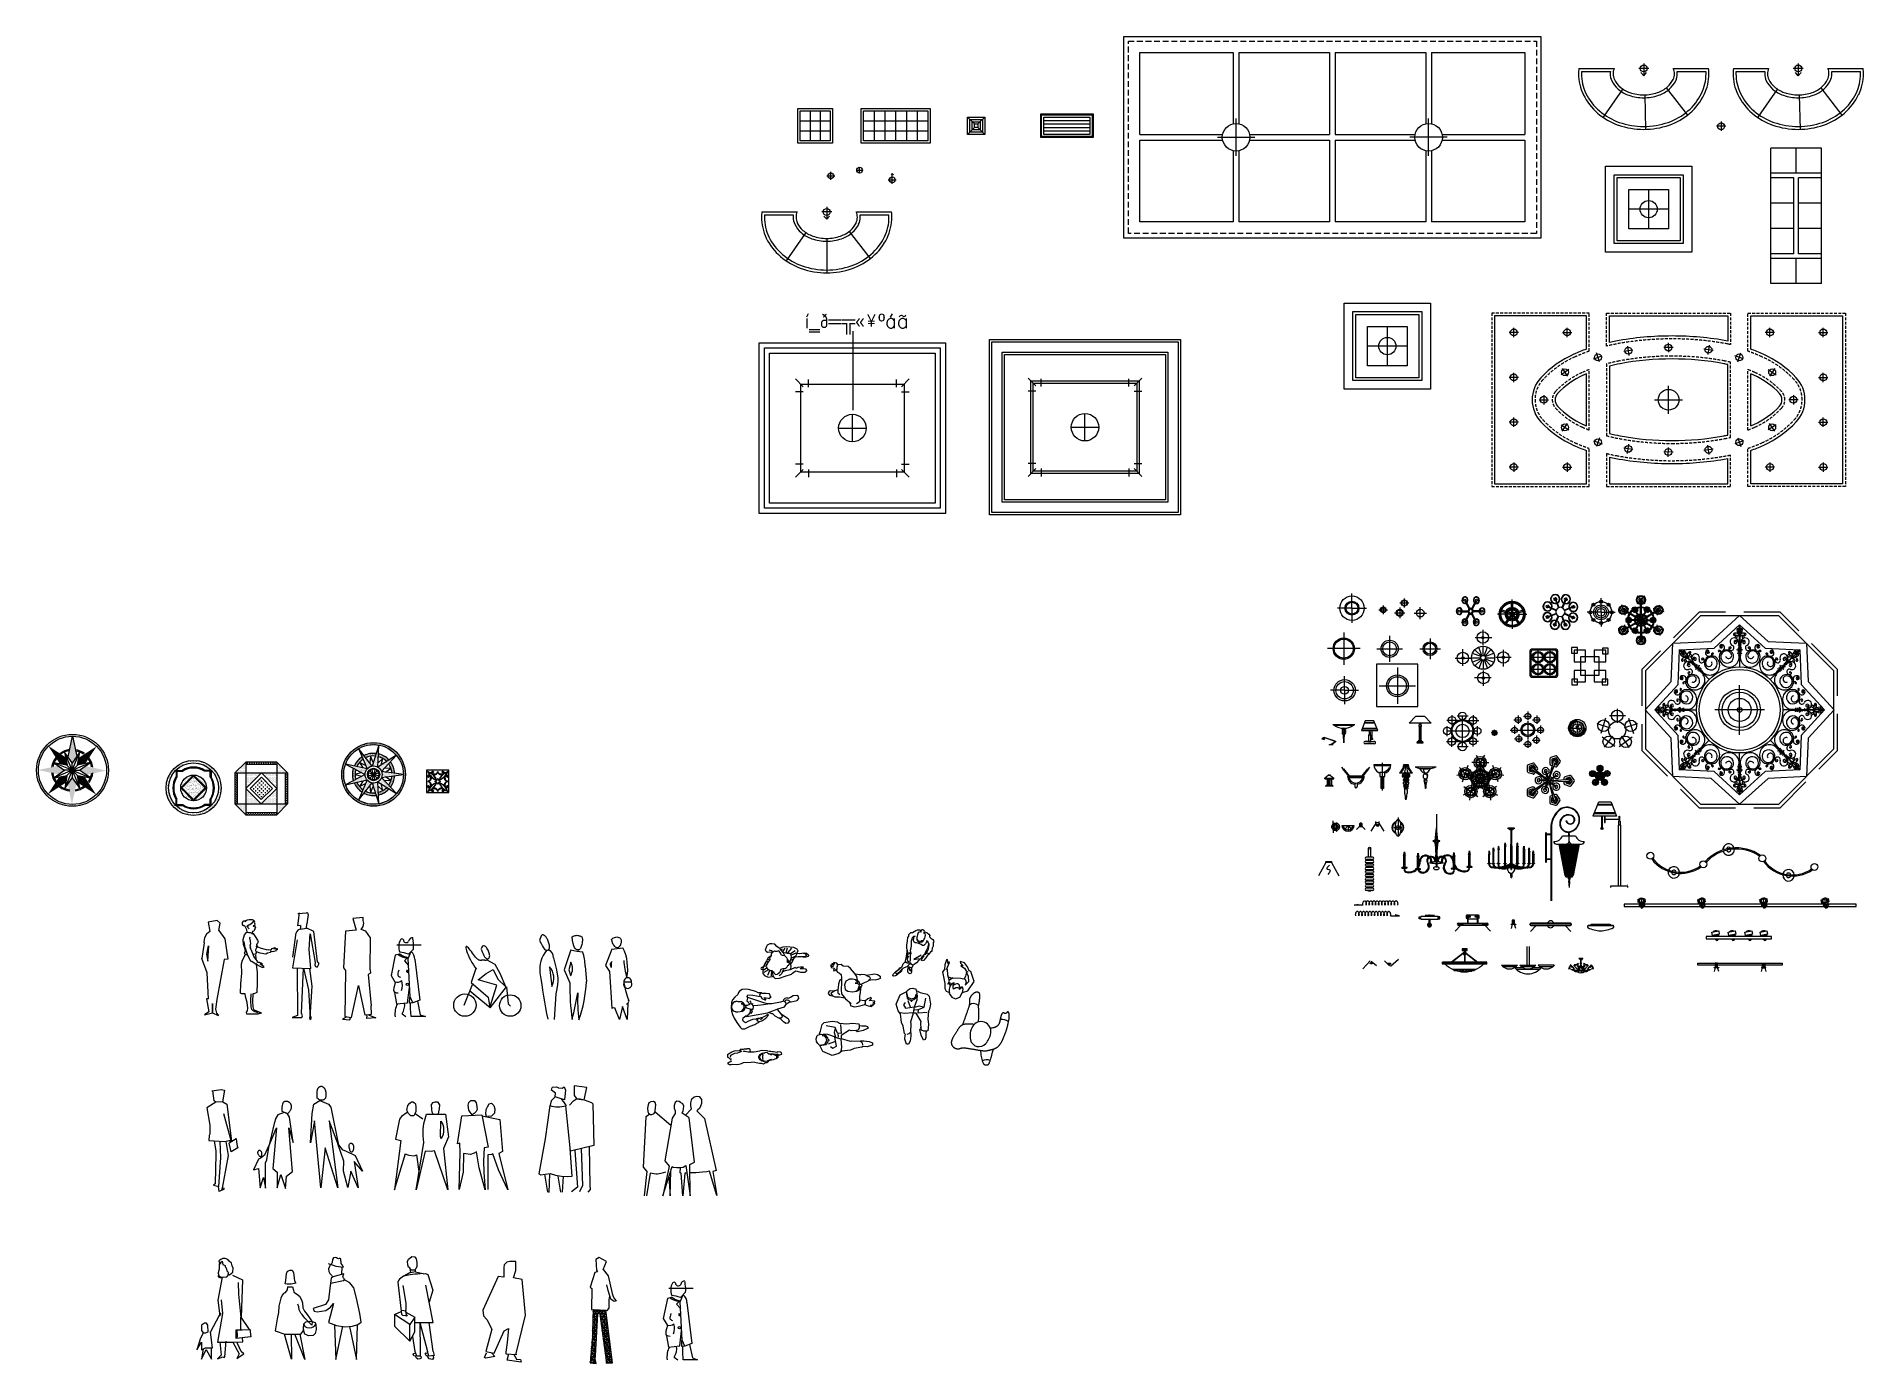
# Model space of a CAD drawing. Extents: x -42728 to 99010, y -18674 to 47645.
# Drawn here: x 67216 to 99010, y -2822 to 20268 of the extents above; entities that cross this region are included whole.
import ezdxf

# ---------------------------------------------------------------- set-up
doc = ezdxf.new("R2010")
doc.units = 0
doc.header["$LTSCALE"] = 100
doc.header["$MEASUREMENT"] = 0
for name, pattern in [('CENTER', [50.8, 31.75, -6.35, 6.35, -6.35]), ('DASHED', [0.75, 0.5, -0.25]), ('DASHED2', [0.375, 0.25, -0.125]), ('DASHEDX2', [1.5, 1, -0.5]), ('HIDDEN', [9.525, 6.35, -3.175])]:
    doc.linetypes.add(name, pattern=pattern)
doc.layers.get('0').update_dxf_attribs({"linetype": 'CONTINUOUS'})
doc.layers.get('DEFPOINTS').update_dxf_attribs({"linetype": 'CONTINUOUS'})
for name, color, linetype in [('00-ELE', 2, 'CONTINUOUS'), ('01', 3, 'CONTINUOUS'), ('1', 1, 'CONTINUOUS'), ('1-门窗', 3, 'CONTINUOUS'), ('2', 3, 'CONTINUOUS'), ('2D', 7, 'CONTINUOUS'), ('3', 4, 'CONTINUOUS'), ('4', 251, 'CONTINUOUS'), ('6', 6, 'CONTINUOUS'), ('9', 9, 'CONTINUOUS'), ('A-FURN', 7, 'CONTINUOUS'), ('DOOR1', 3, 'CONTINUOUS'), ('OBJ25', 2, 'CONTINUOUS'), ('PUB_TEXT', 7, 'CONTINUOUS'), ('SEP', 50, 'CONTINUOUS'), ('STAIR', 3, 'CONTINUOUS'), ('TOTHER', 7, 'CONTINUOUS'), ('WINDOW', 2, 'CONTINUOUS'), ('填充', 8, 'CONTINUOUS'), ('家具', 223, 'CONTINUOUS'), ('电气', 2, 'CONTINUOUS'), ('顶', 5, 'CONTINUOUS')]:
    doc.layers.add(name, color=color, linetype=linetype)
doc.styles.add('HZTXT', font='TXT', dxfattribs={"bigfont": 'HZDX.SHX'})
doc.styles.get("Standard").update_dxf_attribs({"font": 'ISOCP'})

# ---------------------------------------------------------------- blocks, each defined once
blk = doc.blocks.new('A$C46AA70C5')
at = {"layer": 'PUB_TEXT', "color": 3}
for p, q in [((40, 5), (40, 0)), ((40, 5), (66, 3)), ((40, 0), (66, 3))]:
    blk.add_line(p, q, dxfattribs=at)
blk.add_lwpolyline([(0, 1), (40, 1), (40, 4), (0, 4)], close=True, dxfattribs=at)
blk = doc.blocks.new('时钟')
at = {"layer": 'PUB_TEXT', "color": 9}
for p, q in [((102, -280), (253, -280)), ((177, -204), (177, -355))]:
    blk.add_line(p, q, dxfattribs=at)
at = {"layer": 'PUB_TEXT', "color": 3}
for points in [[(88, -277), (69, -277), (69, -283), (88, -283)], [(77, -240), (91, -245), (92, -241), (78, -235)], [(77, -319), (91, -314), (92, -318), (78, -324)], [(98, -204), (108, -215), (112, -211), (101, -201)], [(137, -181), (142, -195), (138, -197), (132, -183)], [(151, -249), (176, -281), (179, -278), (155, -246)], [(174, -172), (174, -190), (181, -190), (181, -172)], [(203, -231), (179, -281), (175, -279), (199, -229)], [(218, -181), (213, -195), (217, -197), (223, -183)], [(252, -201), (241, -211), (245, -215), (255, -204)], [(278, -240), (264, -245), (262, -241), (276, -235)], [(278, -319), (264, -314), (262, -318), (276, -324)], [(267, -277), (285, -277), (285, -283), (267, -283)], [(98, -355), (108, -344), (112, -348), (101, -358)], [(137, -380), (142, -366), (138, -364), (132, -378)], [(174, -388), (174, -369), (181, -369), (181, -388)], [(218, -380), (213, -366), (217, -364), (223, -378)], [(252, -358), (241, -348), (245, -344), (255, -355)]]:
    blk.add_lwpolyline(points, close=True, dxfattribs=at)
at = {"layer": 'PUB_TEXT', "color": 2}
for radius in [150, 120]:
    blk.add_circle((177, -280), radius, dxfattribs=at)
at = {"layer": 'PUB_TEXT', "color": 9, "linetype": 'HIDDEN'}
blk.add_circle((177, -280), 135, dxfattribs=at)
at = {"layer": 'PUB_TEXT', "color": 1}
blk.add_circle((177, -281), 113, dxfattribs=at)
at = {"layer": 'PUB_TEXT', "color": 3}
blk.add_circle((177, -280), 75.6, dxfattribs=at)
at = {"layer": 'PUB_TEXT', "color": 9}
for radius in [16, 5.58]:
    blk.add_circle((177, -280), radius, dxfattribs=at)
at = {"layer": 'PUB_TEXT', "color": 3, "rotation": 319.440744749869}
blk.add_blockref('A$C46AA70C5', (176, -282), dxfattribs=at)
blk = doc.blocks.new('A$C15776382')
at = {"layer": '9'}
blk.add_blockref('时钟', (-27, 430), dxfattribs=at)
blk = doc.blocks.new('A$C202952C8')
at = {"layer": '1'}
for p, q in [((0, 1058), (59, 1069)), ((24, 940), (0, 1058)), ((59, 1069), (82, 952)), ((62, 1055), (73, 1057)), ((73, 1057), (91, 969)), ((74, 1054), (100, 1059)), ((79, 966), (91, 969)), ((90, 971), (100, 973)), ((141, 1049), (155, 1041)), ((141, 989), (160, 1015)), ((155, 1041), (163, 1042)), ((160, 1015), (155, 1041)), ((160, 1015), (169, 1017)), ((169, 1017), (163, 1042)), ((0, 795), (59, 806)), ((24, 677), (0, 795)), ((82, 952), (24, 940)), ((82, 689), (24, 677)), ((59, 806), (82, 689)), ((62, 792), (73, 794)), ((73, 794), (91, 706)), ((74, 790), (100, 796)), ((79, 703), (91, 706)), ((90, 708), (100, 710)), ((141, 786), (155, 777)), ((141, 726), (160, 752)), ((155, 777), (163, 779)), ((160, 752), (155, 777)), ((160, 752), (169, 754)), ((169, 754), (163, 779)), ((0, 505), (59, 517)), ((24, 387), (0, 505)), ((82, 399), (24, 387)), ((59, 517), (82, 399)), ((62, 502), (73, 504)), ((73, 504), (91, 416)), ((74, 501), (100, 506)), ((79, 414), (91, 416)), ((90, 419), (100, 421)), ((141, 496), (155, 488)), ((141, 437), (160, 463)), ((155, 488), (163, 489)), ((160, 463), (155, 488)), ((160, 463), (169, 464)), ((169, 464), (163, 489)), ((0, 220), (59, 231)), ((24, 102), (0, 220)), ((82, 114), (24, 102)), ((59, 231), (82, 114)), ((62, 217), (73, 219)), ((73, 219), (91, 131)), ((74, 215), (100, 221)), ((79, 128), (91, 131)), ((90, 133), (100, 135)), ((141, 211), (155, 202)), ((141, 151), (160, 177)), ((155, 202), (163, 204)), ((160, 177), (155, 202)), ((160, 177), (169, 179)), ((169, 179), (163, 204))]:
    blk.add_line(p, q, dxfattribs=at)
for centre in [(78, 1012), (78, 749), (78, 460), (78, 174)]:
    blk.add_arc(centre, 81.2, 157.6085, 224.9965, dxfattribs=at)
at = {"layer": '2'}
for p, q in [((100, 1137), (100, 0)), ((141, 1137), (100, 1137)), ((141, 0), (141, 1137)), ((100, 0), (141, 0))]:
    blk.add_line(p, q, dxfattribs=at)
blk = doc.blocks.new('A$C4D811CA7')
at = {"layer": 'TOTHER', "color": 4, "linetype": 'ByBlock'}
for p, q in [((65, 487), (205, 487)), ((75, 392), (75, 245)), ((140, 567), (140, 419)), ((232, 554), (372, 554)), ((307, 634), (307, 487)), ((387, 487), (527, 487)), ((462, 567), (462, 419)), ((530, 392), (530, 245)), ((0, 312), (140, 312)), ((75, 160), (215, 160)), ((150, 240), (150, 92)), ((232, 67), (372, 67)), ((307, 147), (307, 0)), ((382, 137), (522, 137)), ((455, 312), (595, 312)), ((457, 217), (457, 70))]:
    blk.add_line(p, q, dxfattribs=at)
at = {"layer": 'TOTHER', "color": 2, "linetype": 'ByBlock'}
for p, q in [((309, 469), (309, 160)), ((146, 309), (446, 309))]:
    blk.add_line(p, q, dxfattribs=at)
at = {"layer": 'TOTHER', "color": 4, "linetype": 'ByBlock'}
for centre in [(75, 312), (140, 487), (307, 554), (462, 487), (530, 312), (150, 160), (307, 67), (457, 137)]:
    blk.add_circle(centre, 49.2, dxfattribs=at)
at = {"layer": 'TOTHER', "color": 2, "linetype": 'ByBlock'}
for radius in [120, 98.1]:
    blk.add_circle((308, 316), radius, dxfattribs=at)
blk = doc.blocks.new('A$C67E4680B')
at = {"layer": '2'}
blk.add_blockref('A$C4D811CA7', (0, 0), dxfattribs=at)
blk = doc.blocks.new('SD')
at = {"layer": 'SEP'}
for p, q in [((-61, 60), (59, 60)), ((-61, 0), (-61, 60)), ((59, 0), (-61, 0)), ((-57, 0), (-57, 60)), ((-49, 0), (-49, 60)), ((-46, 0), (-46, -12)), ((-34, 0), (-34, 60)), ((0, 0), (0, 60)), ((33, 0), (33, 60)), ((44, 0), (44, -12)), ((48, 0), (48, 60)), ((56, 0), (56, 60)), ((59, 60), (59, 0)), ((44, -12), (-46, -12)), ((-46, -44), (-46, -56)), ((44, -44), (-46, -44)), ((44, -56), (-46, -56)), ((-43, -12), (-43, -44)), ((-43, -56), (-13, -89)), ((-13, -89), (12, -89)), ((-13, -89), (-13, -97)), ((-13, -97), (12, -97)), ((41, -56), (12, -89)), ((12, -89), (12, -97)), ((41, -12), (41, -44)), ((44, -44), (44, -56))]:
    blk.add_line(p, q, dxfattribs=at)
blk.add_arc((0, -8), 81.2, 56.306, 123.694, dxfattribs=at)
blk = doc.blocks.new('3106')
at = {"layer": 'SEP'}
for p, q in [((4034, 0), (0, 0)), ((0, 0), (0, -40)), ((4034, -40), (4034, 0)), ((0, -40), (4034, -40))]:
    blk.add_line(p, q, dxfattribs=at)
for p, rotation in [((303, 30), 2.38433884339996), ((1348, 30), 10.29804246839308), ((2428, 30), 6.33594029285926), ((3499, 30), 11.30249582517252)]:
    blk.add_blockref('SD', p, dxfattribs=dict(at, rotation=rotation))
blk = doc.blocks.new('LMXDD01')
at = {"color": 4}
blk.add_lwpolyline([(-165, 0), (165, 0), (165, -13), (-165, -13)], close=True, dxfattribs=at)
at = {"color": 2}
blk.add_lwpolyline([(-216, -29, 0.611822), (-222, -62, 0.113397), (0, -118, 0.113397), (222, -62, 0.611822), (216, -29)], format="xyb", dxfattribs=at)
blk.add_lwpolyline([(-216, -20), (216, -20), (216, -29), (-216, -29)], close=True, dxfattribs=at)
blk.add_lwpolyline([(-216, -20), (216, -20)], dxfattribs=at)
at = {"color": 9}
blk.add_lwpolyline([(27, -13), (27, -20), (-27, -20), (-27, -13)], dxfattribs=at)
blk = doc.blocks.new('LDD01')
at = {"const_width": 5}
blk.add_lwpolyline([(297, 47, 1), (302, 47, 1)], format="xyb", close=True, dxfattribs=at)
at = {"layer": '2'}
for p, q in [((-205, 1481), (-306, 1238)), ((92, 1282), (-287, 1282)), ((90, 1289), (-285, 1289)), ((87, 1295), (-282, 1295)), ((34, 1430), (-225, 1430)), ((31, 1437), (-223, 1437)), ((28, 1444), (-220, 1444)), ((12, 1484), (-203, 1484)), ((12, 1484), (108, 1241)), ((108, 1241), (-304, 1241)), ((178, 1082), (133, 1082)), ((133, 1082), (133, 24)), ((142, 1151), (142, 1082)), ((169, 1151), (142, 1151)), ((169, 1151), (169, 1082)), ((178, 1082), (178, 24)), ((301, 24), (0, 24)), ((0, 24), (0, 0)), ((301, 0), (301, 24))]:
    blk.add_line(p, q, dxfattribs=at)
for points in [[(-146, 1230, -0.152216), (-145, 1230, -0.106943), (-143, 1228, -0.074343), (-142, 1225, -0.060974), (-141, 1222, -0.060974), (-142, 1219, -0.074343), (-143, 1216, -0.106943), (-145, 1215, -0.152216), (-146, 1214, -0.152216), (-148, 1215, -0.106943), (-150, 1216, -0.074343), (-151, 1219, -0.060974), (-151, 1222, -0.060974), (-151, 1225, -0.074343), (-150, 1228, -0.106943), (-148, 1230, -0.152216)], [(-146, 1216, -0.152216), (-145, 1216, -0.106943), (-143, 1214, -0.074343), (-142, 1211, -0.060974), (-141, 1208, -0.060974), (-142, 1205, -0.074343), (-143, 1203, -0.106943), (-145, 1201, -0.152216), (-146, 1200, -0.152216), (-148, 1201, -0.106943), (-150, 1203, -0.074343), (-151, 1205, -0.060974), (-151, 1208, -0.060974), (-151, 1211, -0.074343), (-150, 1214, -0.106943), (-148, 1216, -0.152216)], [(-146, 1204, -0.152216), (-145, 1204, -0.106943), (-143, 1202, -0.074343), (-142, 1200, -0.060974), (-141, 1196, -0.060974), (-142, 1193, -0.074343), (-143, 1191, -0.106943), (-145, 1189, -0.152216), (-146, 1188, -0.152216), (-148, 1189, -0.106943), (-150, 1191, -0.074343), (-151, 1193, -0.060974), (-151, 1196, -0.060974), (-151, 1200, -0.074343), (-150, 1202, -0.106943), (-148, 1204, -0.152216)], [(-146, 1191, -0.152216), (-145, 1191, -0.106943), (-143, 1189, -0.074343), (-142, 1187, -0.060974), (-141, 1183, -0.060974), (-142, 1180, -0.074343), (-143, 1178, -0.106943), (-145, 1176, -0.152216), (-146, 1175, -0.152216), (-148, 1176, -0.106943), (-150, 1178, -0.074343), (-151, 1180, -0.060974), (-151, 1183, -0.060974), (-151, 1187, -0.074343), (-150, 1189, -0.106943), (-148, 1191, -0.152216)], [(-146, 1178, -0.152216), (-145, 1177, -0.106943), (-143, 1175, -0.074343), (-142, 1173, -0.060974), (-141, 1170, -0.060974), (-142, 1166, -0.074343), (-143, 1164, -0.106943), (-145, 1162, -0.152216), (-146, 1161, -0.152216), (-148, 1162, -0.106943), (-150, 1164, -0.074343), (-151, 1166, -0.060974), (-151, 1170, -0.060974), (-151, 1173, -0.074343), (-150, 1175, -0.106943), (-148, 1177, -0.152216)], [(-146, 1166, -0.152216), (-145, 1165, -0.106943), (-143, 1163, -0.074343), (-142, 1161, -0.060974), (-141, 1158, -0.060974), (-142, 1155, -0.074343), (-143, 1152, -0.106943), (-145, 1150, -0.152216), (-146, 1150, -0.152216), (-148, 1150, -0.106943), (-150, 1152, -0.074343), (-151, 1155, -0.060974), (-151, 1158, -0.060974), (-151, 1161, -0.074343), (-150, 1163, -0.106943), (-148, 1165, -0.152216)], [(-146, 1153, -0.152216), (-145, 1152, -0.106943), (-143, 1150, -0.074343), (-142, 1148, -0.060974), (-141, 1145, -0.060974), (-142, 1142, -0.074343), (-143, 1139, -0.106943), (-145, 1137, -0.152216), (-146, 1137, -0.152216), (-148, 1137, -0.106943), (-150, 1139, -0.074343), (-151, 1142, -0.060974), (-151, 1145, -0.060974), (-151, 1148, -0.074343), (-150, 1150, -0.106943), (-148, 1152, -0.152216)], [(-146, 1139, -0.152216), (-145, 1138, -0.106943), (-143, 1136, -0.074343), (-142, 1134, -0.060974), (-141, 1131, -0.060974), (-142, 1128, -0.074343), (-143, 1125, -0.106943), (-145, 1123, -0.152216), (-146, 1123, -0.152216), (-148, 1123, -0.106943), (-150, 1125, -0.074343), (-151, 1128, -0.060974), (-151, 1131, -0.060974), (-151, 1134, -0.074343), (-150, 1136, -0.106943), (-148, 1138, -0.152216)], [(-146, 1127, -0.152216), (-145, 1127, -0.106943), (-143, 1125, -0.074343), (-142, 1122, -0.060974), (-141, 1119, -0.060974), (-142, 1116, -0.074343), (-143, 1113, -0.106943), (-145, 1112, -0.152216), (-146, 1111, -0.152216), (-148, 1112, -0.106943), (-150, 1113, -0.074343), (-151, 1116, -0.060974), (-151, 1119, -0.060974), (-151, 1122, -0.074343), (-150, 1125, -0.106943), (-148, 1127, -0.152216)], [(-146, 1114, -0.152216), (-145, 1114, -0.106943), (-143, 1112, -0.074343), (-142, 1109, -0.060974), (-141, 1106, -0.060974), (-142, 1103, -0.074343), (-143, 1100, -0.106943), (-145, 1099, -0.152216), (-146, 1098, -0.152216), (-148, 1099, -0.106943), (-150, 1100, -0.074343), (-151, 1103, -0.060974), (-151, 1106, -0.060974), (-151, 1109, -0.074343), (-150, 1112, -0.106943), (-148, 1114, -0.152216)], [(-146, 1100, -0.152216), (-145, 1100, -0.106943), (-143, 1098, -0.074343), (-142, 1095, -0.060974), (-141, 1092, -0.060974), (-142, 1089, -0.074343), (-143, 1086, -0.106943), (-145, 1085, -0.152216), (-146, 1084, -0.152216), (-148, 1085, -0.106943), (-150, 1086, -0.074343), (-151, 1089, -0.060974), (-151, 1092, -0.060974), (-151, 1095, -0.074343), (-150, 1098, -0.106943), (-148, 1100, -0.152216)], [(-146, 1088, -0.152216), (-145, 1088, -0.106943), (-143, 1086, -0.074343), (-142, 1084, -0.060974), (-141, 1080, -0.060974), (-142, 1077, -0.074343), (-143, 1075, -0.106943), (-145, 1073, -0.152216), (-146, 1072, -0.152216), (-148, 1073, -0.106943), (-150, 1075, -0.074343), (-151, 1077, -0.060974), (-151, 1080, -0.060974), (-151, 1084, -0.074343), (-150, 1086, -0.106943), (-148, 1088, -0.152216)], [(-146, 1075, -0.152216), (-145, 1075, -0.106943), (-143, 1073, -0.074343), (-142, 1071, -0.060974), (-141, 1067, -0.060974), (-142, 1064, -0.074343), (-143, 1062, -0.106943), (-145, 1060, -0.152216), (-146, 1059, -0.152216), (-148, 1060, -0.106943), (-150, 1062, -0.074343), (-151, 1064, -0.060974), (-151, 1067, -0.060974), (-151, 1071, -0.074343), (-150, 1073, -0.106943), (-148, 1075, -0.152216)], [(-146, 1061, -0.152216), (-145, 1061, -0.106943), (-143, 1059, -0.074343), (-142, 1057, -0.060974), (-141, 1053, -0.060974), (-142, 1050, -0.074343), (-143, 1048, -0.106943), (-145, 1046, -0.152216), (-146, 1045, -0.152216), (-148, 1046, -0.106943), (-150, 1048, -0.074343), (-151, 1050, -0.060974), (-151, 1053, -0.060974), (-151, 1057, -0.074343), (-150, 1059, -0.106943), (-148, 1061, -0.152216)], [(-146, 1050, -0.152216), (-145, 1049, -0.106943), (-143, 1047, -0.074343), (-142, 1045, -0.060974), (-141, 1042, -0.060974), (-142, 1038, -0.074343), (-143, 1036, -0.106943), (-145, 1034, -0.152216), (-146, 1034, -0.152216), (-148, 1034, -0.106943), (-150, 1036, -0.074343), (-151, 1038, -0.060974), (-151, 1042, -0.060974), (-151, 1045, -0.074343), (-150, 1047, -0.106943), (-148, 1049, -0.152216)]]:
    blk.add_lwpolyline(points, format="xyb", close=True, dxfattribs=at)
for points in [[(-94, 1190), (-94, 1240), (-102, 1240), (-102, 1128), (-94, 1128)], [(-102, 1184), (-102, 1190)], [(-94, 1190), (151, 1190)], [(151, 1184), (-94, 1184)], [(-94, 1128), (-94, 1184)], [(151, 1190), (151, 1242), (157, 1242), (157, 1151)], [(151, 1151), (151, 1184)]]:
    blk.add_lwpolyline(points, dxfattribs=at)
for centre, radius in [((-147, 1023), 17.4), ((-146, 1023), 8.44)]:
    blk.add_circle(centre, radius, dxfattribs=at)
blk = doc.blocks.new('A$C54192CC1')
at = {"layer": '2', "color": 1, "linetype": 'Continuous'}
for p, q in [((162, 39), (72, 39)), ((162, 1), (72, 1)), ((72, 1), (217, 1)), ((125, 155), (125, 39)), ((125, 39), (217, 39)), ((156, 155), (156, 39))]:
    blk.add_line(p, q, dxfattribs=at)
blk.add_lwpolyline([(66, 398), (0, 231), (285, 231), (215, 398)], close=True, dxfattribs=at)
for points in [[(51, 361), (230, 361)], [(53, 366), (228, 366)], [(55, 370), (226, 370)], [(11, 258), (273, 258)], [(13, 263), (271, 263)], [(15, 268), (269, 268)], [(125, 155), (156, 155)], [(132, 203), (132, 155)], [(138, 203), (138, 230), (144, 230), (144, 203)], [(150, 203), (150, 155)]]:
    blk.add_lwpolyline(points, dxfattribs=at)
at = {"layer": '2', "color": 7, "linetype": 'Continuous'}
blk.add_lwpolyline([(132, 203), (150, 203)], dxfattribs=at)
at = {"layer": '2', "color": 1, "linetype": 'Continuous'}
for points in [[(183, 226, 0.152216), (182, 226, 0.106943), (181, 225, 0.074343), (180, 223, 0.060974), (180, 221, 0.060974), (180, 219, 0.074343), (181, 217, 0.106943), (182, 216, 0.152216), (183, 215, 0.152216), (185, 216, 0.106943), (186, 217, 0.074343), (186, 219, 0.060974), (187, 221, 0.060974), (186, 223, 0.074343), (186, 225, 0.106943), (185, 226, 0.152216)], [(183, 217, 0.152216), (182, 216, 0.106943), (181, 215, 0.074343), (180, 213, 0.060974), (180, 211, 0.060974), (180, 209, 0.074343), (181, 207, 0.106943), (182, 206, 0.152216), (183, 206, 0.152216), (185, 206, 0.106943), (186, 207, 0.074343), (186, 209, 0.060974), (187, 211, 0.060974), (186, 213, 0.074343), (186, 215, 0.106943), (185, 216, 0.152216)], [(183, 209, 0.152216), (182, 208, 0.106943), (181, 207, 0.074343), (180, 205, 0.060974), (180, 203, 0.060974), (180, 201, 0.074343), (181, 199, 0.106943), (182, 198, 0.152216), (183, 198, 0.152216), (185, 198, 0.106943), (186, 199, 0.074343), (186, 201, 0.060974), (187, 203, 0.060974), (186, 205, 0.074343), (186, 207, 0.106943), (185, 208, 0.152216)], [(183, 200, 0.152216), (182, 199, 0.106943), (181, 198, 0.074343), (180, 196, 0.060974), (180, 194, 0.060974), (180, 192, 0.074343), (181, 190, 0.106943), (182, 189, 0.152216), (183, 189, 0.152216), (185, 189, 0.106943), (186, 190, 0.074343), (186, 192, 0.060974), (187, 194, 0.060974), (186, 196, 0.074343), (186, 198, 0.106943), (185, 199, 0.152216)], [(183, 190, 0.152216), (182, 190, 0.106943), (181, 188, 0.074343), (180, 187, 0.060974), (180, 185, 0.060974), (180, 182, 0.074343), (181, 181, 0.106943), (182, 179, 0.152216), (183, 179, 0.152216), (185, 179, 0.106943), (186, 181, 0.074343), (186, 182, 0.060974), (187, 185, 0.060974), (186, 187, 0.074343), (186, 188, 0.106943), (185, 190, 0.152216)], [(183, 182, 0.152216), (182, 182, 0.106943), (181, 180, 0.074343), (180, 179, 0.060974), (180, 176, 0.060974), (180, 174, 0.074343), (181, 172, 0.106943), (182, 171, 0.152216), (183, 171, 0.152216), (185, 171, 0.106943), (186, 172, 0.074343), (186, 174, 0.060974), (187, 176, 0.060974), (186, 179, 0.074343), (186, 180, 0.106943), (185, 182, 0.152216)], [(183, 173, 0.152216), (182, 173, 0.106943), (181, 171, 0.074343), (180, 170, 0.060974), (180, 167, 0.060974), (180, 165, 0.074343), (181, 163, 0.106943), (182, 162, 0.152216), (183, 162, 0.152216), (185, 162, 0.106943), (186, 163, 0.074343), (186, 165, 0.060974), (187, 167, 0.060974), (186, 170, 0.074343), (186, 171, 0.106943), (185, 173, 0.152216)], [(183, 163, 0.152216), (182, 163, 0.106943), (181, 162, 0.074343), (180, 160, 0.060974), (180, 158, 0.060974), (180, 156, 0.074343), (181, 154, 0.106943), (182, 153, 0.152216), (183, 152, 0.152216), (185, 153, 0.106943), (186, 154, 0.074343), (186, 156, 0.060974), (187, 158, 0.060974), (186, 160, 0.074343), (186, 162, 0.106943), (185, 163, 0.152216)], [(183, 155, 0.152216), (182, 155, 0.106943), (181, 154, 0.074343), (180, 152, 0.060974), (180, 150, 0.060974), (180, 147, 0.074343), (181, 146, 0.106943), (182, 144, 0.152216), (183, 144, 0.152216), (185, 144, 0.106943), (186, 146, 0.074343), (186, 147, 0.060974), (187, 150, 0.060974), (186, 152, 0.074343), (186, 154, 0.106943), (185, 155, 0.152216)], [(183, 146, 0.152216), (182, 146, 0.106943), (181, 145, 0.074343), (180, 143, 0.060974), (180, 141, 0.060974), (180, 138, 0.074343), (181, 137, 0.106943), (182, 136, 0.152216), (183, 135, 0.152216), (185, 136, 0.106943), (186, 137, 0.074343), (186, 138, 0.060974), (187, 141, 0.060974), (186, 143, 0.074343), (186, 145, 0.106943), (185, 146, 0.152216)], [(183, 137, 0.152216), (182, 136, 0.106943), (181, 135, 0.074343), (180, 133, 0.060974), (180, 131, 0.060974), (180, 129, 0.074343), (181, 127, 0.106943), (182, 126, 0.152216), (183, 126, 0.152216), (185, 126, 0.106943), (186, 127, 0.074343), (186, 129, 0.060974), (187, 131, 0.060974), (186, 133, 0.074343), (186, 135, 0.106943), (185, 136, 0.152216)], [(183, 129, 0.152216), (182, 128, 0.106943), (181, 127, 0.074343), (180, 125, 0.060974), (180, 123, 0.060974), (180, 121, 0.074343), (181, 119, 0.106943), (182, 118, 0.152216), (183, 117, 0.152216), (185, 118, 0.106943), (186, 119, 0.074343), (186, 121, 0.060974), (187, 123, 0.060974), (186, 125, 0.074343), (186, 127, 0.106943), (185, 128, 0.152216)], [(183, 120, 0.152216), (182, 119, 0.106943), (181, 118, 0.074343), (180, 116, 0.060974), (180, 114, 0.060974), (180, 112, 0.074343), (181, 110, 0.106943), (182, 109, 0.152216), (183, 108, 0.152216), (185, 109, 0.106943), (186, 110, 0.074343), (186, 112, 0.060974), (187, 114, 0.060974), (186, 116, 0.074343), (186, 118, 0.106943), (185, 119, 0.152216)], [(183, 110, 0.152216), (182, 110, 0.106943), (181, 108, 0.074343), (180, 107, 0.060974), (180, 104, 0.060974), (180, 102, 0.074343), (181, 100, 0.106943), (182, 99, 0.152216), (183, 99, 0.152216), (185, 99, 0.106943), (186, 100, 0.074343), (186, 102, 0.060974), (187, 104, 0.060974), (186, 107, 0.074343), (186, 108, 0.106943), (185, 110, 0.152216)], [(183, 102, 0.152216), (182, 101, 0.106943), (181, 100, 0.074343), (180, 98, 0.060974), (180, 96, 0.060974), (180, 94, 0.074343), (181, 92, 0.106943), (182, 91, 0.152216), (183, 91, 0.152216), (185, 91, 0.106943), (186, 92, 0.074343), (186, 94, 0.060974), (187, 96, 0.060974), (186, 98, 0.074343), (186, 100, 0.106943), (185, 101, 0.152216)]]:
    blk.add_lwpolyline(points, format="xyb", close=True, dxfattribs=at)
at = {"layer": '2', "color": 7, "linetype": 'Continuous'}
blk.add_circle((183, 83), 12, dxfattribs=at)
at = {"layer": '2', "color": 1, "linetype": 'Continuous'}
blk.add_circle((183, 83), 5.83, dxfattribs=at)
for centre, start, end in [((63, 20), 65.0039, 294.9961), ((226, 20), 245.0039, 114.9961)]:
    blk.add_arc(centre, 21.1, start, end, dxfattribs=at)
blk = doc.blocks.new('A$C2FDE1C14')
at = {"layer": '1'}
blk.add_blockref('A$C54192CC1', (0, 0), dxfattribs=at)
blk = doc.blocks.new('A$C3BDF421B')
at = {"color": 2}
for p, q in [((56, 530), (247, 530)), ((62, 253), (62, 429)), ((65, 343), (594, 343)), ((150, 442), (150, 618)), ((236, 605), (427, 605)), ((330, 72), (330, 608)), ((421, 526), (612, 526)), ((519, 442), (519, 618)), ((593, 253), (593, 429)), ((51, 159), (242, 159)), ((142, 69), (142, 245)), ((236, 71), (427, 71)), ((419, 163), (610, 163)), ((517, 73), (517, 249))]:
    blk.add_line(p, q, dxfattribs=at)
for centre, radius in [((329, 605), 65.5), ((66, 343), 65.5), ((150, 530), 65.5), ((330, 343), 197), ((330, 343), 181), ((330, 343), 116), ((515, 526), 65.5), ((590, 343), 61.8), ((144, 159), 65.5), ((329, 73), 73.1), ((513, 163), 61.8)]:
    blk.add_circle(centre, radius, dxfattribs=at)
blk = doc.blocks.new('A$C6F821AD6')
at = {"layer": '2'}
blk.add_blockref('A$C3BDF421B', (0, 0), dxfattribs=at)
blk = doc.blocks.new('A$C3E511059')
at = {"layer": 'A-FURN', "color": 1}
for p, q in [((0, 345), (120, 465)), ((388, 345), (0, 345)), ((120, 465), (268, 465)), ((268, 465), (388, 345))]:
    blk.add_line(p, q, dxfattribs=at)
at = {"layer": 'A-FURN'}
for p, q in [((177, 345), (177, 309)), ((185, 345), (185, 309)), ((201, 345), (201, 309)), ((208, 345), (208, 309)), ((135, 6), (249, 6)), ((135, 0), (249, 0)), ((159, 29), (159, 26)), ((225, 26), (159, 26)), ((217, 37), (167, 37)), ((215, 309), (172, 309)), ((172, 309), (172, 285)), ((172, 285), (215, 285)), ((215, 285), (215, 309)), ((225, 29), (225, 26)), ((249, 0), (249, 2))]:
    blk.add_line(p, q, dxfattribs=at)
at = {"layer": 'A-FURN', "color": 2}
for p, q in [((177, 285), (177, 37)), ((185, 285), (185, 37)), ((201, 285), (201, 37)), ((208, 285), (208, 37))]:
    blk.add_line(p, q, dxfattribs=at)
at = {"layer": 'A-FURN'}
for centre, radius, start, end in [((159, 2), 24, 90, 180), ((167, 29), 8, 90, 180), ((217, 29), 8, 0, 90), ((225, 2), 24, 0, 90)]:
    blk.add_arc(centre, radius, start, end, dxfattribs=at)
blk = doc.blocks.new('JQD02')
at = {"color": 9}
for p, q in [((-258, -10), (-350, -108)), ((258, -10), (350, -108))]:
    blk.add_line(p, q, dxfattribs=at)
at = {"color": 4}
blk.add_lwpolyline([(-346, -10), (-346, 0, -0.862518), (-346, 30), (346, 30, -0.862518), (346, 0), (346, -10)], format="xyb", close=True, dxfattribs=at)
at = {"color": 2}
blk.add_lwpolyline([(-346, 30), (-346, 40), (346, 40), (346, 30)], dxfattribs=at)
at = {"color": 1}
blk.add_lwpolyline([(-346, 0), (346, 0)], dxfattribs=at)
at = {"color": 2}
for start, end in [(25.5493, 154.4507), (203.3773, 336.6227)]:
    blk.add_arc((0, 14), 60.4, start, end, dxfattribs=at)
blk = doc.blocks.new('JQD01')
at = {"color": 3}
blk.add_line((-80, 0), (80, 0), dxfattribs=at)
at = {"color": 2}
blk.add_line((-164, -104), (164, -104), dxfattribs=at)
for points in [[(-90, 0), (-100, 0, -0.227035), (-100, 74), (100, 74, -0.227035), (100, 0), (90, 0)], [(-90, 5), (-96, 5, -0.214587), (-96, 69), (96, 69, -0.214587), (96, 5), (90, 5)], [(-80, -71), (-80, 38, -0.742106), (-50, 37, 0.967103), (-40, 40, 0.770244), (-90, 39)], [(80, -71), (80, 38, 0.742106), (50, 37, -0.967103), (40, 40, -0.770244), (90, 39)], [(-253, -71, 0.748586), (-255, -111), (255, -111, 0.748586), (253, -71)]]:
    blk.add_lwpolyline(points, format="xyb", dxfattribs=at)
for points in [[(-90, 39), (-90, -71)], [(90, 39), (90, -71)], [(-255, -71), (255, -71)]]:
    blk.add_lwpolyline(points, dxfattribs=at)
at = {"color": 1}
for points in [[(-210, -111), (-307, -213)], [(-229, -111), (-229, -98), (-164, -98), (-164, -111)], [(229, -111), (229, -98), (164, -98), (164, -111)], [(210, -111), (307, -213)]]:
    blk.add_lwpolyline(points, dxfattribs=at)
for points in [[(-246, -111), (-246, -71)], [(246, -111), (246, -71)]]:
    blk.add_lwpolyline(points)
at = {"color": 9}
for centre in [(-63, 33), (63, 33)]:
    blk.add_circle(centre, 6.24, dxfattribs=at)
blk = doc.blocks.new('SD01')
at = {"color": 9}
for p, q in [((-20, 63), (20, 63)), ((-20, 61), (20, 61))]:
    blk.add_line(p, q, dxfattribs=at)
at = {"color": 2}
for points in [[(40, -65), (20, 10), (20, 80), (-20, 80), (-20, 10), (-40, -65)], [(16, 10), (16, 0)], [(26, 10), (26, 0)], [(31, 10), (31, 0)], [(35, 10), (35, 0)], [(38, 10), (38, 0)]]:
    blk.add_lwpolyline(points, dxfattribs=at)
blk.add_lwpolyline([(-20, 10), (20, 10), (40, 10), (40, 0), (-40, 0), (-40, 10)], close=True, dxfattribs=at)
at = {"color": 1}
for points in [[(0, 48), (0, 31), (-17, 31)], [(0, 15), (0, 31), (17, 31)]]:
    blk.add_lwpolyline(points, dxfattribs=at)
blk.add_circle((0, 31), 10, dxfattribs=at)
blk = doc.blocks.new('A$C32112885')
at = {"color": 1}
for p, q in [((225, 450), (225, 0)), ((0, 225), (450, 225))]:
    blk.add_line(p, q, dxfattribs=at)
at = {"color": 3}
for radius in [150, 120]:
    blk.add_circle((225, 225), radius, dxfattribs=at)
blk = doc.blocks.new('3155')
at = {"layer": 'SEP'}
for p, q in [((-1, 319), (-1, -314)), ((-318, 2), (316, 2))]:
    blk.add_line(p, q, dxfattribs=at)
blk.add_lwpolyline([(-363, 379), (-363, -357), (357, -357), (357, 379)], close=True, dxfattribs=at)
for radius in [190, 158]:
    blk.add_circle((-1, 2), radius, dxfattribs=at)
blk = doc.blocks.new('A$C19B7586C')
at = {"layer": '2', "color": 4, "linetype": 'ByBlock'}
blk.add_lwpolyline([(0, 145), (1466, 145), (1466, 114), (0, 114)], close=True, dxfattribs=at)
at = {"layer": '2', "linetype": 'ByBlock'}
blk.add_blockref('SD01', (322, 65), dxfattribs=at)
at = {"layer": '2', "linetype": 'ByBlock', "xscale": -1}
blk.add_blockref('SD01', (1144, 65), dxfattribs=at)
blk = doc.blocks.new('A$C74532134')
at = {"layer": '1'}
blk.add_blockref('A$C19B7586C', (0, 0), dxfattribs=at)
blk = doc.blocks.new('3157')
at = {"layer": '2'}
blk.add_circle((0, 0), 96, dxfattribs=at)
at = {"layer": 'SEP'}
for p, q in [((-150, 0), (155, 0)), ((0, -147), (0, 151))]:
    blk.add_line(p, q, dxfattribs=at)
blk = doc.blocks.new('3156')
at = {"layer": '2'}
for p, q in [((884, 0), (-884, 0)), ((0, 884), (0, -884))]:
    blk.add_line(p, q, dxfattribs=at)
blk.add_circle((0, 0), 578, dxfattribs=at)
at = {"layer": 'WINDOW'}
blk.add_circle((0, 0), 518, dxfattribs=at)
blk = doc.blocks.new('A$C574D74D0')
at = {"layer": '2', "xscale": 0.09, "yscale": 0.09, "zscale": 0.09}
blk.add_blockref('3156', (80, 80), dxfattribs=at)
blk = doc.blocks.new('LA')
at = {"layer": 'OBJ25'}
for q in [(-254, 0), (0, 254), (254, 0), (0, -254)]:
    blk.add_line((0, 0), q, dxfattribs=at)
for radius in [212, 121, 103]:
    blk.add_circle((0, 0), radius, dxfattribs=at)
blk = doc.blocks.new('吊灯')
at = {"color": 2}
for p, q in [((0, 0), (0, -323)), ((40, 0), (40, -323)), ((-440, -323), (-159, -323)), ((-214, -363), (-75, -363)), ((-121, -323), (161, -323)), ((115, -363), (254, -363)), ((480, -323), (199, -323))]:
    blk.add_line(p, q, dxfattribs=at)
at = {"color": 1}
for p, q in [((-419, -345), (-180, -345)), ((-186, -392), (226, -392)), ((-100, -345), (140, -345)), ((220, -345), (459, -345))]:
    blk.add_line(p, q, dxfattribs=at)
at = {"color": 2}
for centre, radius in [((-300, -209), 181), ((20, -173), 302), ((20, -209), 181), ((340, -209), 181)]:
    blk.add_arc(centre, radius, 219.0352, 320.9648, dxfattribs=at)
blk = doc.blocks.new('壁灯')
at = {"color": 9}
for p, q in [((-24, -141), (-24, -138)), ((0, -104), (-12, -104)), ((0, -104), (12, -104))]:
    blk.add_line(p, q, dxfattribs=at)
at = {"color": 4}
blk.add_line((-23, -141), (-23, -139), dxfattribs=at)
at = {"layer": '2', "color": 3}
for p, q in [((-76, -102), (76, -102)), ((-27, -2), (27, -2)), ((-24, -138), (8, -138)), ((11, -141), (-24, -141)), ((-12, -104), (-6, -114)), ((-6, -114), (0, -114)), ((-6, -114), (6, -114)), ((-6, -122), (-6, -114)), ((-6, -127), (-6, -124)), ((-2, -127), (-6, -127)), ((-6, -151), (6, -151)), ((-3, -180), (3, -180)), ((-3, -186), (-3, -180)), ((3, -186), (-3, -186)), ((0, -104), (0, -125)), ((0, -114), (0, -104)), ((0, -114), (0, -104)), ((6, -114), (0, -114)), ((6, -127), (2, -127)), ((3, -180), (3, -186)), ((12, -104), (6, -114)), ((6, -114), (6, -127)), ((13, -138), (23, -138)), ((23, -141), (16, -141)), ((23, -138), (23, -141)), ((23, -141), (23, -139))]:
    blk.add_line(p, q, dxfattribs=at)
for centre, radius, start, end in [((-156, 0), 137, 312.2433, 359.1318), ((-155, 0), 137, 312.2433, 359.1318), ((-5, -149), 21.9, 93.1359, 148.0411), ((-5, -129), 21.9, 211.9589, 266.8641), ((-327, -7), 322, 342.9579, 0.8831), ((-326, -7), 322, 342.9579, 0.8831), ((-4, -159), 8.03, 104.7868, 161.6315), ((0, -123), 35.1, 250.4123, 289.5877), ((12, -161), 24.1, 169.6191, 231.7335), ((-12, -161), 24.1, 308.2665, 10.3809), ((327, -7), 322, 179.1169, 197.0421), ((6, -147), 19.9, 28.7924, 88.5215), ((6, -131), 19.9, 271.4785, 303.0397), ((4, -159), 8.03, 18.3685, 75.2132), ((329, -7), 322, 179.1169, 197.0421), ((156, 0), 137, 180.8682, 227.7567), ((6, -131), 19.9, 314.8962, 331.2076), ((158, 0), 137, 180.8682, 227.7567)]:
    blk.add_arc(centre, radius, start, end, dxfattribs=at)
at = {"layer": '3'}
for p, q in [((-27, 0), (27, 0)), ((-80, -104), (80, -104))]:
    blk.add_line(p, q, dxfattribs=at)
at = {"layer": '3', "color": 1}
for p, q in [((-23, -139), (-31, -139)), ((-31, -139), (-30, -140)), ((-30, -141), (-23, -141)), ((23, -139), (31, -139)), ((30, -141), (23, -141)), ((31, -139), (30, -141))]:
    blk.add_line(p, q, dxfattribs=at)
at = {"layer": '3'}
for centre, start, end in [((181, 12), 184.4054, 228.976), ((-181, 12), 311.0239, 355.5947)]:
    blk.add_arc(centre, 154, start, end, dxfattribs=at)
at = {"layer": '3', "color": 1}
for centre, radius, start, end in [((-35, -135), 12.5, 58.8772, 239.1327), ((-43, -149), 3.96, 176.5397, 63.9114), ((-41, -137), 10.4, 22.3919, 119.4442), ((-42, -138), 10.2, 6.3851, 111.4691), ((-41, -120), 1.2, 305.7332, 194.3461), ((-36, -126), 6.2, 125.7332, 165.2504), ((-23, -231), 13.5, 116.688, 222.5979), ((-22, -192), 12.4, 120.4703, 218.1897), ((-23, -231), 11, 111.7804, 216.9331), ((-20, -193), 12.1, 118.7086, 219.9514), ((-29, -126), 2.28, 196.8925, 73.0372), ((15, -122), 49.5, 197.8759, 257.3332), ((142, -96), 202, 210.8147, 234.0526), ((15, -122), 47.6, 193.9813, 256.4154), ((219, -17), 309, 216.4406, 231.807), ((-17, -165), 12, 154.0265, 210.886), ((-50, -144), 78.4, 285.9617, 339.0878), ((-231, -8), 324, 308.6839, 323.6951), ((52, -197), 87.8, 144.3191, 155.3547), ((97, -345), 207, 121.5466, 127.4945), ((50, -140), 83.7, 201.8872, 254.1746), ((-50, -140), 83.7, 285.8927, 338.1802), ((99, -346), 207, 122.0011, 127.4945), ((-51, -197), 87.8, 24.7127, 72.409), ((-66, -204), 99.4, 26.0409, 65.7403), ((-13, -165), 12, 154.0265, 210.886), ((-150, -91), 212, 306.4999, 329.1901), ((66, -204), 99.4, 145.9451, 154.0265), ((50, -143), 78.4, 200.9796, 254.1056), ((-15, -231), 65.9, 49.328, 73.694), ((-14, -229), 61.6, 49.2894, 72.8959), ((66, -204), 99.4, 114.327, 126.8944), ((52, -197), 87.8, 107.6583, 121.1075), ((-18, -120), 51.9, 305.8933, 318.3661), ((-19, -123), 52.5, 305.998, 320.7533), ((-18, -120), 51.9, 323.3497, 344.5066), ((13, -165), 12, 329.1814, 26.0409), ((-25, -120), 59.1, 326.4153, 343.6421), ((21, -193), 12.1, 320.0486, 61.2914), ((29, -126), 2.28, 106.9628, 343.1075), ((23, -231), 10.8, 324.2719, 69.0966), ((18, -165), 12, 329.1814, 26.0409), ((23, -192), 12.1, 320.0486, 61.2914), ((35, -135), 12.5, 300.8673, 121.1228), ((23, -231), 13.5, 317.4694, 63.3793), ((41, -136), 9.45, 57.9838, 164.5066), ((42, -138), 10.2, 68.5309, 173.6149), ((41, -120), 1.2, 345.6539, 234.2668), ((43, -149), 3.96, 116.0886, 3.4603), ((36, -126), 6.2, 14.7496, 54.2668), ((118, -129), 185, 216.1559, 238.1995), ((81, -168), 134, 212.3436, 242.5811), ((-18, -267), 12, 153.9591, 210.8186), ((19, -245), 54.7, 210.2495, 262.763), ((-13, -267), 12, 153.9591, 210.8186), ((-18, -293), 7.09, 108.1218, 211.9394), ((24, -245), 54.8, 210.3232, 258.9114), ((-17, -294), 7.09, 108.1218, 211.9394), ((-51, -200), 91.3, 289.353, 336.0459), ((78, -333), 99, 159.1179, 194.2122), ((-49, -203), 90, 288.8274, 335.478), ((69, -333), 88.2, 156.3042, 195.3862), ((-9373, -2205), 9537, 10.6627, 11.1728), ((-25, -244), 54.8, 281.0886, 329.6768), ((-20, -244), 54.7, 277.237, 329.7505), ((-3760, 309), 3834, 348.7366, 349.9784), ((-70, -335), 88.2, 344.6138, 23.6958), ((-79, -334), 99, 345.7878, 20.8821), ((17, -294), 7.09, 328.0606, 71.8782), ((18, -293), 7.09, 328.0606, 71.8782), ((12, -265), 12, 329.1814, 26.0409), ((17, -265), 12, 329.1814, 26.0409)]:
    blk.add_arc(centre, radius, start, end, dxfattribs=at)
blk = doc.blocks.new('A$C60A044CA')
at = {"layer": 'STAIR', "xscale": 1.4, "yscale": 1.4, "zscale": 1.4}
blk.add_blockref('壁灯', (112, 616), dxfattribs=at)
blk = doc.blocks.new('A$C79D117CB')
at = {"layer": '1'}
blk.add_blockref('A$C60A044CA', (0, 0), dxfattribs=at)
blk = doc.blocks.new('A$C092427E2')
at = {"layer": 'WINDOW', "color": 1}
for p, q in [((101, 232), (0, 359)), ((117, 203), (16, 330)), ((131, 204), (30, 331)), ((352, 204), (453, 331)), ((367, 203), (467, 330)), ((382, 232), (483, 359))]:
    blk.add_line(p, q, dxfattribs=at)
at = {"layer": 'WINDOW'}
for p, q in [((387, 203), (97, 203)), ((222, 80), (222, 20)), ((262, 80), (262, 20))]:
    blk.add_line(p, q, dxfattribs=at)
at = {"layer": 'WINDOW', "color": 9}
for p, q in [((118, 183), (365, 183)), ((119, 179), (364, 179))]:
    blk.add_line(p, q, dxfattribs=at)
at = {"layer": 'WINDOW'}
for centre, radius, start, end in [((242, 203), 145, 180, 262.0719), ((242, 203), 125, 180, 0), ((242, 20), 20, 180, 0), ((242, 203), 145, 277.9281, 0)]:
    blk.add_arc(centre, radius, start, end, dxfattribs=at)
blk = doc.blocks.new('A$C7D9776CA')
at = {"layer": '1'}
blk.add_blockref('A$C092427E2', (0, 0), dxfattribs=at)
blk = doc.blocks.new('02PMAN14')
at = {"color": 0, "linetype": 'ByBlock'}
for p, q in [((-14.2, -1.5), (-13.5, 0.8)), ((-11.9, 2.3), (-12.2, 1.3)), ((-11.9, 2.3), (-11.2, 3.7)), ((-11.2, 3.7), (-10.2, 8.4)), ((-10.2, 8.4), (-8.8, 9.8)), ((-8.2, 0.3), (-10.2, 0.8)), ((-10.2, 0.8), (-8.6, 0.7)), ((-6.2, 1.6), (-9.4, 1.8)), ((-8.8, 9.8), (-3.4, 10.7)), ((-8.6, 0.7), (-8.4, 1)), ((-7.5, -0.7), (-8.2, 0.3)), ((-3.4, 10.7), (0.2, 10.1)), ((0.2, 10.1), (1.6, 9.3)), ((1.6, 9.3), (6.7, 8.9)), ((8.6, 4.4), (2.8, 0.9)), ((2.8, 0.9), (2.8, -1.2)), ((6.7, 8.9), (10.7, 9.3)), ((9.8, 4.1), (8.6, 4.4)), ((13.3, 4.2), (9.8, 4.1)), ((10.7, 9.3), (15, 8.8)), ((14, 3.4), (13.3, 4.2)), ((18, 4.2), (14, 3.4)), ((15, 8.8), (15.2, 7.7)), ((15.2, 7.7), (16.9, 7.4)), ((16.9, 7.4), (19.5, 7.4)), ((21.3, 5.8), (18, 4.2)), ((19.5, 7.4), (20.9, 7)), ((20.9, 7), (21.3, 5.8)), ((-14, -3.2), (-14.2, -1.5)), ((-13.1, -4.6), (-14, -3.2)), ((-11.9, -5.7), (-13.1, -4.6)), ((-9.8, -10.2), (-11.7, -6)), ((-10.3, -5.6), (-8.2, -5.1)), ((-3.4, -12.8), (-9.8, -10.2)), ((-8.2, -5.1), (-7, -2.6)), ((-7, -2.6), (-7.5, -0.7)), ((1.3, -11.4), (-3.4, -12.8)), ((3.4, -9.9), (1.3, -11.4)), ((2.8, -1.2), (9.1, -3.1)), ((9.3, -9.2), (3.4, -9.9)), ((9.1, -3.1), (10.1, -2.7)), ((11.7, -8.1), (9.3, -9.2)), ((10.1, -2.7), (15.9, -3.1)), ((16.9, -7.1), (11.7, -8.1)), ((15.9, -3.1), (16.4, -2.7)), ((16.2, -3.3), (17.1, -4.2)), ((16.4, -2.7), (18.5, -2.7)), ((17.4, -6.4), (16.9, -7.1)), ((17.1, -4.2), (17.5, -5.5)), ((18, -6.7), (17.4, -6.4)), ((20.7, -6.9), (18, -6.7)), ((18.5, -2.7), (22, -3.2)), ((24.2, -5.7), (20.7, -6.9)), ((22, -3.2), (24.2, -4.3)), ((24.2, -4.3), (24.2, -5.7))]:
    blk.add_line(p, q, dxfattribs=at)
at = {"color": 0, "linetype": 'ByBlock', "flags": 128}
blk.add_lwpolyline([(-11.9, -5.7), (-10.4, -5.8), (-7.4, -5.3), (-6.4, -4.1), (-6, -2.8), (-5.3, -2.5), (-5.3, -2.2), (-6.1, -1.9), (-6.4, -0.8), (-7.4, 0.5), (-8.7, 1.3), (-10.9, 1.6), (-13.5, 0.8)], dxfattribs=at)
at = {"color": 0, "linetype": 'ByBlock'}
for points in [[(2.3, 8.4), (2.8, 2.3), (0.4, 2.5), (-1.3, 6.3), (-7.4, 7.4)], [(-1.3, 6), (-2, 3), (-1.1, -0.4), (-6.2, 1.6)], [(0.6, 2.1), (0.8, -0.3)], [(15.2, 7.5), (15.2, 6.1), (14.5, 4.6), (12.4, 4.1)], [(-5.8, -4.8), (-1.4, -3.2)], [(-4.5, -6.7), (-2.9, -7.8), (-0.5, -6.4), (-1.5, -0.4), (2.7, -1.3), (3, -7.4), (2.7, -9.9)]]:
    blk.add_lwpolyline(points, dxfattribs=at)
blk = doc.blocks.new('A$C4F9D4D0D')
at = {"color": 9, "xscale": 25.4, "yscale": 25.4, "zscale": 25.4, "rotation": 270}
blk.add_blockref('02PMAN14', (325, 615), dxfattribs=at)
blk = doc.blocks.new('02PFMA08')
at = {"color": 0, "linetype": 'ByBlock'}
for p, q in [((1.7, 1.1), (2, 0.2)), ((8, 8.4), (7.7, 8)), ((7.7, 8), (7.7, 7.3)), ((7.7, 7.3), (8.1, 6.8)), ((2.1, -0.7), (1.9, -1.6)), ((11.9, -3.6), (11.5, -3.9)), ((11.5, -3.9), (11.5, -4.3)), ((11.5, -4.3), (11.9, -4.7)), ((11.9, -4.7), (12.3, -4.8)), ((14.4, -4.1), (13.5, -4)), ((14.9, -4.3), (14.4, -4.1)), ((15.4, -4.2), (14.9, -4.3)), ((15.9, -4.2), (15.4, -4.2))]:
    blk.add_line(p, q, dxfattribs=at)
blk.add_lwpolyline([(2.8, -0.1), (2.4, 0.2), (2, 0.4), (1.8, 1.2), (1.2, 1.8), (-0.6, 2.2), (-1.4, 2.4), (-2.3, 2.3), (-3.4, 2.3), (-4.2, 1.7), (-4.6, 1.1), (-4.6, 0.4), (-4.8, 0.9), (-5.4, 1), (-5.9, 0.7), (-6.4, -0.1), (-6.4, -0.8), (-6.2, -1.3), (-5.6, -1.6), (-4.8, -1.7), (-4.5, -1.3), (-4.5, -1.9), (-4, -2.6), (-3.3, -3), (-2.6, -3), (-2, -3.2), (-1, -3), (-0.2, -2.9), (0.8, -2.7), (1.4, -2.4), (2, -1.7), (2.1, -0.9), (2.4, -0.7), (2.8, -0.3)], close=True, dxfattribs=at)
for points in [[(-5.5, 1.1), (-5.4, 2.8), (-4.9, 4), (-4.1, 5), (-3.5, 5.1), (-3.2, 5.1), (-2.6, 6.3), (-2.3, 8), (-1.6, 8.8), (-1.4, 8.8), (-0.8, 9.1), (-0.2, 8.9), (1.9, 9.5), (3.5, 9.5), (5.2, 9.8), (6.1, 9.5), (6.2, 9.1), (8.1, 8.7), (8.4, 8.2), (9.5, 7.7), (11.2, 7.5), (13.4, 6.5), (13.3, 6.2), (13.7, 6), (13.7, 5.7), (13.9, 5.3), (13.7, 5.1), (13.4, 5.1), (13.3, 4.8), (10.4, 5.9), (10.2, 5.7), (11.6, 4.7), (11.3, 4.6), (9.9, 5.3), (9, 5.7), (8.7, 6.5), (8.3, 6.8), (8.2, 6.6), (5.9, 7.1), (4.8, 7.2), (1.9, 6.7), (1.3, 6.4), (1.2, 6), (0.8, 6.1), (0.6, 5.1), (0.1, 5.3), (0.1, 4.5), (-0.1, 4.1)], [(0.2, 4.4), (2.1, 4.1), (3.5, 3.3), (3.9, 2.6), (3.6, 1.5), (3.4, -0.3), (3.6, -2), (3.8, -2.9), (3.5, -3.7), (3.2, -4), (2.1, -4.6), (1, -4.8), (0.1, -4.9)], [(1, -2.4), (1.5, -2), (1.7, -1.2), (1.7, -0.1), (1.2, 0.8), (0.6, 1), (0.8, 1.1), (1, 1.5), (0.6, 1.9)], [(1.3, 6), (2.9, 6.3), (5.1, 6.4), (7.4, 6), (8.8, 5.9)], [(11.8, 4.8), (14.2, 3.5), (16.4, 2.4), (18, 1.4), (18.8, 0.4), (18.4, -0.7), (17.8, -1.2), (18.4, -2.6), (18.7, -3.6), (18.5, -4.4), (17.9, -5), (16.3, -5.2), (14.6, -5.5), (11.3, -6), (10.4, -6.4)], [(10.4, 3.7), (14.9, -0.1), (13, 3.2)], [(20.4, -2.1), (20.8, -1.5), (20.8, -1), (20.7, 0), (20, 0.7), (18.9, 0.9), (18.6, 0.8)], [(20.9, -1.3), (21.9, -1.1), (22.6, -0.6), (22.9, -0.2), (22.9, 0.3), (22.2, 0.6), (21.1, 0.3), (20.6, 0.1)], [(20.7, 0.4), (22.2, 0.9), (23.6, 1.2), (24.5, 1.2), (25, 0.8), (24.9, 0.1), (24.4, -1), (22.9, -1.7), (20.9, -1.9)], [(-0.5, -4.3), (-0.1, -4.6), (0, -5.3), (0.5, -5.3), (1, -5.9), (2.1, -5.7), (3.5, -5.9), (6.2, -4.9), (8.1, -4.4), (9.9, -4.3), (11.7, -3.3), (12.4, -3.4), (14.2, -2.8), (16.6, -2.1), (16.9, -2.3), (17.3, -2.3), (17.3, -2.6), (17.7, -2.8), (17.3, -3.3), (17.5, -3.5), (15.9, -4.2), (15.8, -4.6), (14.5, -4.9), (13.4, -4.9), (12.8, -4.8), (12.4, -5), (12, -5.3), (10.2, -6.1), (9.5, -7), (7, -7.7), (4.3, -8.3), (1.9, -8.8), (0.8, -8.4), (-0.3, -8.7), (-1.9, -8), (-2.3, -6.8), (-3.4, -5.9), (-4.4, -5.2), (-5.1, -4.2), (-5.6, -2.7), (-5.6, -1.8)], [(17.9, -1.2), (18.5, -1.5), (19.4, -2), (20.3, -2.4), (21.2, -3), (22.4, -4.4), (23.9, -5.7), (25.3, -6.2), (27.8, -7.7), (28.1, -8.3), (27.8, -8.7), (27.1, -8.8), (25.7, -8.1), (24.5, -7.4), (23.3, -6.8), (21.9, -6.1), (20, -5.9), (19.1, -5.6), (18, -5)], [(24.2, -5.6), (25.2, -5.5), (26.4, -6), (27.6, -7), (28.5, -7.5), (29.5, -8.4), (30.1, -9.3), (30.2, -10.1), (29.6, -10.2), (28.7, -10), (27.4, -9.5), (26.6, -9), (25.7, -8.4), (24.1, -7.5), (23.5, -7.3), (23.3, -6.8)]]:
    blk.add_lwpolyline(points, dxfattribs=at)
blk = doc.blocks.new('A$C40275F07')
at = {"color": 9, "xscale": 25.4, "yscale": 25.4, "zscale": 25.4, "rotation": 251.2146658338934}
blk.add_blockref('02PFMA08', (490, 648), dxfattribs=at)
blk = doc.blocks.new('02PFMA07')
at = {"color": 0, "linetype": 'ByBlock'}
for p, q in [((3.603538, -2.763579), (2.405543, -5.230947)), ((3.429779, -3.970391), (4.532803, -5.861225))]:
    blk.add_line(p, q, dxfattribs=at)
for points in [[(-1.031665, -5.687256), (0.539425, -5.215798), (-0.331745, -6.996897), (1.667059, -5.512214), (5.900778, -6.223092), (9.956735, -6.083203), (9.873417, -6.704533), (14.262645, -4.079321), (14.769062, -4.292845), (13.589591, -5.108459), (16.434596, -5.293484), (16.481818, -6.029533), (13.125781, -7.479064), (9.837321, -8.061913), (8.574532, -9.498858), (1.642089, -8.963022), (0.435066, -8.861446), (0.127857, -9.024201), (-3.000256, -9.198107), (-4.91188, -8.502482), (-6.128368, -6.415608), (-6.64972, -6.589514), (-9.430265, -5.198265), (-10.820537, -2.763579), (-10.125401, 0.366732), (-7.344857, 2.2797), (-6.997288, 3.14923), (-6.296434, 6.154588), (-0.567279, 11.32282), (6.641893, 9.749352), (7.253003, 8.540321), (10.035494, 7.867991), (12.965767, 6.074096), (14.101995, 3.26366), (13.145171, 3.383253), (11.103522, 4.888639), (11.412409, 3.673849), (11.179564, 3.415476), (9.394338, 5.611357), (6.944745, 6.76366)], [(-7.127536, 2.546102), (-4.735476, 3.08427), (-3.479645, 2.785288), (-3.30024, 2.247119), (-3.898255, 1.708951), (-4.795277, 0.69241), (-4.077659, 0.69241), (-3.479645, -0.204538), (-3.360042, -1.639654), (-4.017858, -3.014974), (-4.077659, -3.373753), (-2.941431, -3.433549), (-2.10421, -3.433549), (-0.967982, -3.313956), (-0.369967, -2.835584), (-0.130761, -2.357212), (0.28785, -2.775788), (-0.250364, -4.45009), (-1.984607, -5.765613), (-3.778652, -6.303782), (-5.602481, -6.570662)], [(-3.778652, 1.409968), (-2.582622, 0.991393), (-1.745401, 0.8718), (-1.087585, 0.453224), (-0.728776, -0.084945), (-0.788577, -1.041689), (-1.147386, -2.177823), (-1.6856, -3.433549)], [(3.603538, -2.763579), (2.908402, 2.453606), (1.865697, 5.339247), (-0.219711, 5.757823), (-2.305119, 4.888292), (-0.045927, 7.496884), (3.429754, 7.844697), (6.557866, 6.627354), (6.905434, 7.844697)], [(2.412974, 4.775589), (3.724932, 6.025121), (5.661632, 6.587411)]]:
    blk.add_lwpolyline(points, dxfattribs=at)
blk = doc.blocks.new('A$C13592EB9')
at = {"color": 2, "xscale": -25.4, "yscale": 25.4, "zscale": 25.4, "rotation": 276.2820051517038}
blk.add_blockref('02PFMA07', (264, 281), dxfattribs=at)
blk = doc.blocks.new('A$C3B244881')
at = {"layer": '2'}
blk.add_blockref('A$C13592EB9', (0, 0), dxfattribs=at)
blk = doc.blocks.new('A$C67285B1A')
at = {"layer": '1-门窗'}
for p, q in [((0, 184), (71, 201)), ((151, 184), (0, 184)), ((789, 0), (718, 17)), ((637, 0), (789, 0))]:
    blk.add_line(p, q, dxfattribs=at)
for centre, radius, start, end in [((104, 20), 80.9, 164.8133, 180), ((104, 20), 80.9, 180, 194.4078), ((81, 26), 57.4, 146.7621, 164.8133), ((67, 36), 40.3, 122.2958, 146.7621), ((58, 50), 23.4, 90, 122.2958), ((58, 50), 23.4, 57.7042, 90), ((49, 36), 40.3, 33.2379, 57.7042), ((159, 20), 80.9, 164.8133, 180), ((159, 20), 80.9, 180, 194.4078), ((136, 26), 57.4, 146.7621, 164.8133), ((35, 26), 57.4, 15.1867, 33.2379), ((122, 36), 40.3, 122.2958, 146.7621), ((12, 20), 80.9, 0, 15.1867), ((12, 20), 80.9, 345.5922, 0), ((113, 50), 23.4, 90, 122.2958), ((113, 50), 23.4, 57.7042, 90), ((104, 36), 40.3, 33.2379, 57.7042), ((213, 20), 80.9, 164.8133, 180), ((213, 20), 80.9, 180, 194.4078), ((191, 26), 57.4, 146.7621, 164.8133), ((89, 26), 57.4, 15.1867, 33.2379), ((176, 36), 40.3, 122.2958, 146.7621), ((67, 20), 80.9, 0, 15.1867), ((67, 20), 80.9, 345.5922, 0), ((230, 204), 80.9, 164.8133, 180), ((230, 204), 80.9, 180, 194.4078), ((207, 210), 57.4, 146.7621, 164.8133), ((167, 50), 23.4, 90, 122.2958), ((193, 220), 40.3, 122.2958, 146.7621), ((167, 50), 23.4, 57.7042, 90), ((184, 234), 23.4, 90, 122.2958), ((158, 36), 40.3, 33.2379, 57.7042), ((184, 234), 23.4, 57.7042, 90), ((268, 20), 80.9, 164.8133, 180), ((268, 20), 80.9, 180, 194.4078), ((245, 26), 57.4, 146.7621, 164.8133), ((144, 26), 57.4, 15.1867, 33.2379), ((175, 220), 40.3, 33.2379, 57.7042), ((231, 36), 40.3, 122.2958, 146.7621), ((121, 20), 80.9, 0, 15.1867), ((121, 20), 80.9, 345.5922, 0), ((285, 204), 80.9, 164.8133, 180), ((285, 204), 80.9, 180, 194.4078), ((262, 210), 57.4, 146.7621, 164.8133), ((160, 210), 57.4, 15.1867, 33.2379), ((222, 50), 23.4, 90, 122.2958), ((247, 220), 40.3, 122.2958, 146.7621), ((138, 204), 80.9, 0, 15.1867), ((138, 204), 80.9, 345.5922, 360), ((222, 50), 23.4, 57.7042, 90), ((238, 234), 23.4, 90, 122.2958), ((213, 36), 40.3, 33.2379, 57.7042), ((238, 234), 23.4, 57.7042, 90), ((323, 20), 80.9, 164.8133, 180), ((323, 20), 80.9, 180, 194.4078), ((300, 26), 57.4, 146.7621, 164.8133), ((199, 26), 57.4, 15.1867, 33.2379), ((229, 220), 40.3, 33.2379, 57.7042), ((286, 36), 40.3, 122.2958, 146.7621), ((176, 20), 80.9, 0, 15.1867), ((176, 20), 80.9, 345.5922, 0), ((339, 204), 80.9, 164.8133, 180), ((339, 204), 80.9, 180, 194.4078), ((317, 210), 57.4, 146.7621, 164.8133), ((215, 210), 57.4, 15.1867, 33.2379), ((277, 50), 23.4, 90, 122.2958), ((302, 220), 40.3, 122.2958, 146.7621), ((192, 204), 80.9, 0, 15.1867), ((192, 204), 80.9, 345.5922, 360), ((277, 50), 23.4, 57.7042, 90), ((293, 234), 23.4, 90, 122.2958), ((268, 36), 40.3, 33.2379, 57.7042), ((293, 234), 23.4, 57.7042, 90), ((378, 20), 80.9, 164.8133, 180), ((378, 20), 80.9, 180, 194.4078), ((355, 26), 57.4, 146.7621, 164.8133), ((253, 26), 57.4, 15.1867, 33.2379), ((284, 220), 40.3, 33.2379, 57.7042), ((341, 36), 40.3, 122.2958, 146.7621), ((231, 20), 80.9, 0, 15.1867), ((231, 20), 80.9, 345.5922, 0), ((394, 204), 80.9, 164.8133, 180), ((394, 204), 80.9, 180, 194.4078), ((371, 210), 57.4, 146.7621, 164.8133), ((270, 210), 57.4, 15.1867, 33.2379), ((331, 50), 23.4, 90, 122.2958), ((357, 220), 40.3, 122.2958, 146.7621), ((247, 204), 80.9, 0, 15.1867), ((247, 204), 80.9, 345.5922, 360), ((331, 50), 23.4, 57.7042, 90), ((348, 234), 23.4, 90, 122.2958), ((322, 36), 40.3, 33.2379, 57.7042), ((348, 234), 23.4, 57.7042, 90), ((432, 20), 80.9, 164.8133, 180), ((432, 20), 80.9, 180, 194.4078), ((410, 26), 57.4, 146.7621, 164.8133), ((308, 26), 57.4, 15.1867, 33.2379), ((339, 220), 40.3, 33.2379, 57.7042), ((395, 36), 40.3, 122.2958, 146.7621), ((285, 20), 80.9, 0, 15.1867), ((285, 20), 80.9, 345.5922, 0), ((449, 204), 80.9, 164.8133, 180), ((449, 204), 80.9, 180, 194.4078), ((426, 210), 57.4, 146.7621, 164.8133), ((325, 210), 57.4, 15.1867, 33.2379), ((386, 50), 23.4, 90, 122.2958), ((412, 220), 40.3, 122.2958, 146.7621), ((302, 204), 80.9, 0, 15.1867), ((302, 204), 80.9, 345.5922, 360), ((386, 50), 23.4, 57.7042, 90), ((403, 234), 23.4, 90, 122.2958), ((377, 36), 40.3, 33.2379, 57.7042), ((403, 234), 23.4, 57.7042, 90), ((487, 20), 80.9, 164.8133, 180), ((487, 20), 80.9, 180, 194.4078), ((464, 26), 57.4, 146.7621, 164.8133), ((363, 26), 57.4, 15.1867, 33.2379), ((394, 220), 40.3, 33.2379, 57.7042), ((450, 36), 40.3, 122.2958, 146.7621), ((340, 20), 80.9, 0, 15.1867), ((340, 20), 80.9, 345.5922, 0), ((503, 204), 80.9, 164.8133, 180), ((503, 204), 80.9, 180, 194.4078), ((481, 210), 57.4, 146.7621, 164.8133), ((379, 210), 57.4, 15.1867, 33.2379), ((441, 50), 23.4, 90, 122.2958), ((466, 220), 40.3, 122.2958, 146.7621), ((357, 204), 80.9, 0, 15.1867), ((357, 204), 80.9, 345.5922, 360), ((441, 50), 23.4, 57.7042, 90), ((457, 234), 23.4, 90, 122.2958), ((432, 36), 40.3, 33.2379, 57.7042), ((457, 234), 23.4, 57.7042, 90), ((542, 20), 80.9, 164.8133, 180), ((542, 20), 80.9, 180, 194.4078), ((519, 26), 57.4, 146.7621, 164.8133), ((418, 26), 57.4, 15.1867, 33.2379), ((448, 220), 40.3, 33.2379, 57.7042), ((505, 36), 40.3, 122.2958, 146.7621), ((395, 20), 80.9, 0, 15.1867), ((395, 20), 80.9, 345.5922, 0), ((558, 204), 80.9, 164.8133, 180), ((558, 204), 80.9, 180, 194.4078), ((535, 210), 57.4, 146.7621, 164.8133), ((434, 210), 57.4, 15.1867, 33.2379), ((496, 50), 23.4, 90, 122.2958), ((521, 220), 40.3, 122.2958, 146.7621), ((411, 204), 80.9, 0, 15.1867), ((411, 204), 80.9, 345.5922, 360), ((496, 50), 23.4, 57.7042, 90), ((512, 234), 23.4, 90, 122.2958), ((487, 36), 40.3, 33.2379, 57.7042), ((512, 234), 23.4, 57.7042, 90), ((596, 20), 80.9, 164.8133, 180), ((596, 20), 80.9, 180, 194.4078), ((574, 26), 57.4, 146.7621, 164.8133), ((472, 26), 57.4, 15.1867, 33.2379), ((503, 220), 40.3, 33.2379, 57.7042), ((559, 36), 40.3, 122.2958, 146.7621), ((450, 20), 80.9, 0, 15.1867), ((450, 20), 80.9, 345.5922, 0), ((613, 204), 80.9, 164.8133, 180), ((613, 204), 80.9, 180, 194.4078), ((590, 210), 57.4, 146.7621, 164.8133), ((489, 210), 57.4, 15.1867, 33.2379), ((550, 50), 23.4, 90, 122.2958), ((576, 220), 40.3, 122.2958, 146.7621), ((466, 204), 80.9, 360, 15.1867), ((466, 204), 80.9, 345.5922, 360), ((550, 50), 23.4, 57.7042, 90), ((567, 234), 23.4, 90, 122.2958), ((541, 36), 40.3, 33.2379, 57.7042), ((567, 234), 23.4, 57.7042, 90), ((651, 20), 80.9, 164.8133, 180), ((651, 20), 80.9, 180, 194.4078), ((628, 26), 57.4, 146.7621, 164.8133), ((527, 26), 57.4, 15.1867, 33.2379), ((558, 220), 40.3, 33.2379, 57.7042), ((614, 36), 40.3, 122.2958, 146.7621), ((504, 20), 80.9, 0, 15.1867), ((504, 20), 80.9, 345.5922, 0), ((668, 204), 80.9, 164.8133, 180), ((668, 204), 80.9, 180, 194.4078), ((645, 210), 57.4, 146.7621, 164.8133), ((543, 210), 57.4, 15.1867, 33.2379), ((605, 50), 23.4, 90, 122.2958), ((631, 220), 40.3, 122.2958, 146.7621), ((521, 204), 80.9, 0, 15.1867), ((521, 204), 80.9, 345.5922, 360), ((605, 50), 23.4, 57.7042, 90), ((621, 234), 23.4, 90, 122.2958), ((596, 36), 40.3, 33.2379, 57.7042), ((621, 234), 23.4, 57.7042, 90), ((582, 26), 57.4, 15.1867, 33.2379), ((612, 220), 40.3, 33.2379, 57.7042), ((559, 20), 80.9, 360, 15.1867), ((559, 20), 80.9, 345.5922, 0), ((722, 204), 80.9, 164.8133, 180), ((722, 204), 80.9, 180, 194.4078), ((700, 210), 57.4, 146.7621, 164.8133), ((598, 210), 57.4, 15.1867, 33.2379), ((685, 220), 40.3, 122.2958, 146.7621), ((575, 204), 80.9, 360, 15.1867), ((575, 204), 80.9, 345.5922, 360), ((676, 234), 23.4, 90, 122.2958), ((676, 234), 23.4, 57.7042, 90), ((667, 220), 40.3, 33.2379, 57.7042), ((777, 204), 80.9, 164.8133, 180), ((777, 204), 80.9, 180, 194.4078), ((754, 210), 57.4, 146.7621, 164.8133), ((653, 210), 57.4, 15.1867, 33.2379), ((740, 220), 40.3, 122.2958, 146.7621), ((630, 204), 80.9, 360, 15.1867), ((630, 204), 80.9, 345.5922, 360), ((731, 234), 23.4, 90, 122.2958), ((731, 234), 23.4, 57.7042, 90), ((722, 220), 40.3, 33.2379, 57.7042), ((708, 210), 57.4, 15.1867, 33.2379), ((685, 204), 80.9, 360, 15.1867), ((685, 204), 80.9, 345.5922, 360)]:
    blk.add_arc(centre, radius, start, end, dxfattribs=at)
blk = doc.blocks.new('A$C64D91DCD')
at = {"layer": '1-门窗'}
for p, q in [((82, 384), (98, 398)), ((1977, 442), (1961, 428)), ((2030, 339), (2045, 352))]:
    blk.add_line(p, q, dxfattribs=at)
for centre in [(60, 439), (981, 292), (2008, 393), (2915, 244)]:
    blk.add_circle(centre, 60, dxfattribs=at)
for centre, radius, start, end in [((1421, 547), 100, 16.9606, 184.798), ((582, 752), 620, 216.3192, 305.489), ((582, 752), 600, 216.163, 305.3745), ((1555, -150), 727, 54.4547, 138.8451), ((1555, -150), 707, 54.843, 138.8451), ((1421, 547), 100, 163.1215, 184.798), ((1421, 547), 100, 196.3971, 5.3615), ((1421, 547), 100, 196.3971, 332.102), ((1421, 547), 40, 35.2651, 166.4936), ((1421, 547), 40, 165.2772, 166.4936), ((1421, 547), 40, 196.1786, 5.58), ((1421, 547), 40, 196.1786, 329.9463), ((2529, 706), 620, 216.3192, 304.4471), ((2529, 706), 600, 216.163, 304.099), ((469, 150), 100, 169.4108, 349.3573), ((469, 150), 100, 0.8586, 157.9094), ((469, 150), 40, 179.336, 339.432), ((469, 150), 40, 8.3907, 135.9339), ((469, 150), 100, 343.6444, 349.3573), ((2463, 99), 100, 174.6675, 352.8395), ((2463, 99), 100, 174.6675, 184.798), ((2463, 99), 100, 4.3537, 163.1534), ((2463, 99), 40, 185.9914, 341.5156), ((2463, 99), 40, 165.2772, 166.4936), ((2463, 99), 40, 10.4794, 157.0276), ((2463, 99), 100, 4.3537, 5.3615)]:
    blk.add_arc(centre, radius, start, end, dxfattribs=at)
blk = doc.blocks.new('A$C1B8D66E7')
at = {"layer": '1-门窗'}
for p, q in [((288, 951), (293, 963)), ((293, 963), (297, 975)), ((297, 975), (301, 987)), ((301, 987), (304, 998)), ((304, 998), (308, 1009)), ((308, 1009), (311, 1020)), ((311, 1020), (314, 1030)), ((314, 1030), (317, 1040)), ((317, 1040), (319, 1049)), ((319, 1049), (320, 1057)), ((320, 1057), (321, 1064)), ((321, 1064), (322, 1072)), ((322, 1138), (323, 1144)), ((322, 1132), (322, 1138)), ((322, 1126), (322, 1132)), ((322, 1120), (322, 1126)), ((322, 1114), (322, 1120)), ((322, 1108), (322, 1114)), ((322, 1102), (322, 1108)), ((322, 1097), (322, 1102)), ((323, 1091), (322, 1097)), ((322, 1078), (323, 1085)), ((322, 1072), (322, 1078)), ((323, 1144), (324, 1150)), ((323, 1085), (323, 1091)), ((324, 1150), (325, 1155)), ((325, 1155), (327, 1161)), ((327, 1161), (329, 1167)), ((329, 1167), (331, 1172)), ((331, 1172), (334, 1178)), ((334, 1178), (337, 1184)), ((337, 1184), (340, 1189)), ((340, 1189), (343, 1194)), ((343, 1194), (346, 1200)), ((346, 1200), (350, 1205)), ((350, 1205), (354, 1210)), ((354, 1210), (358, 1215)), ((358, 1215), (362, 1220)), ((362, 1220), (366, 1225)), ((366, 1225), (370, 1229)), ((370, 1229), (374, 1234)), ((374, 1234), (379, 1238)), ((379, 1238), (383, 1242)), ((383, 1242), (387, 1246)), ((387, 1246), (391, 1249)), ((391, 1249), (396, 1253)), ((396, 1253), (400, 1256)), ((400, 1256), (405, 1259)), ((405, 1259), (409, 1261)), ((409, 1261), (414, 1263)), ((414, 1263), (419, 1265)), ((419, 1265), (424, 1267)), ((424, 1267), (429, 1268)), ((429, 1268), (435, 1270)), ((435, 1270), (440, 1270)), ((440, 1270), (445, 1270)), ((445, 1270), (450, 1270)), ((450, 1270), (455, 1270)), ((455, 1270), (459, 1269)), ((459, 1269), (464, 1268)), ((464, 1268), (468, 1266)), ((468, 1266), (472, 1264)), ((471, 1032), (470, 1026)), ((470, 1026), (470, 1019)), ((470, 1019), (470, 1012)), ((470, 1012), (470, 1005)), ((470, 1005), (470, 996)), ((470, 996), (471, 988)), ((472, 1039), (471, 1032)), ((471, 988), (471, 979)), ((471, 979), (472, 969)), ((472, 1264), (476, 1261)), ((473, 1045), (472, 1039)), ((472, 969), (473, 960)), ((474, 1051), (473, 1045)), ((473, 960), (473, 950)), ((475, 1058), (474, 1051)), ((476, 1065), (475, 1058)), ((476, 1261), (479, 1258)), ((478, 1073), (476, 1065)), ((479, 1081), (478, 1073)), ((479, 1258), (482, 1254)), ((481, 1090), (479, 1081)), ((482, 1099), (481, 1090)), ((482, 1254), (485, 1250)), ((483, 1109), (482, 1099)), ((485, 1118), (483, 1109)), ((485, 1250), (487, 1245)), ((486, 1128), (485, 1118)), ((487, 1137), (486, 1128)), ((487, 1245), (489, 1240)), ((489, 1147), (487, 1137)), ((489, 1240), (491, 1234)), ((490, 1156), (489, 1147)), ((491, 1165), (490, 1156)), ((491, 1234), (492, 1228)), ((492, 1174), (491, 1165)), ((492, 1228), (493, 1222)), ((493, 1192), (492, 1183)), ((492, 1183), (492, 1174)), ((493, 1222), (493, 1215)), ((493, 1215), (493, 1207)), ((493, 1207), (493, 1200)), ((493, 1200), (493, 1192)), ((129, 639), (125, 632)), ((134, 645), (129, 639)), ((138, 651), (134, 645)), ((143, 657), (138, 651)), ((147, 662), (143, 657)), ((152, 667), (147, 662)), ((156, 671), (152, 667)), ((161, 676), (156, 671)), ((166, 680), (161, 676)), ((171, 683), (166, 680)), ((176, 687), (171, 683)), ((182, 690), (176, 687)), ((187, 694), (182, 690)), ((194, 697), (187, 694)), ((201, 699), (194, 697)), ((195, 697), (206, 723)), ((208, 702), (201, 699)), ((206, 723), (216, 748)), ((217, 704), (208, 702)), ((216, 748), (225, 772)), ((226, 705), (217, 704)), ((225, 772), (233, 794)), ((236, 707), (226, 705)), ((233, 794), (241, 815)), ((247, 708), (236, 707)), ((241, 815), (248, 835)), ((260, 708), (247, 708)), ((248, 835), (254, 852)), ((254, 852), (260, 869)), ((260, 869), (265, 885)), ((276, 708), (260, 708)), ((265, 885), (270, 899)), ((270, 899), (275, 913)), ((275, 913), (280, 926)), ((295, 708), (276, 708)), ((280, 926), (284, 939)), ((284, 939), (288, 951)), ((317, 708), (295, 708)), ((344, 707), (317, 708)), ((376, 707), (344, 707)), ((398, 706), (376, 707)), ((470, 781), (468, 757)), ((468, 757), (468, 747)), ((471, 801), (470, 781)), ((472, 819), (471, 801)), ((473, 834), (472, 819)), ((473, 950), (474, 940)), ((474, 861), (473, 848)), ((473, 848), (473, 834)), ((474, 940), (474, 929)), ((474, 929), (474, 919)), ((474, 919), (474, 908)), ((474, 908), (474, 897)), ((474, 897), (474, 886)), ((474, 886), (474, 874)), ((474, 874), (474, 861)), ((688, 639), (679, 638)), ((707, 641), (688, 639)), ((721, 644), (707, 641)), ((732, 646), (721, 644)), ((740, 648), (732, 646)), ((746, 649), (740, 648)), ((750, 651), (746, 649)), ((755, 652), (750, 651)), ((759, 654), (755, 652)), ((762, 655), (759, 654)), ((766, 657), (762, 655)), ((770, 658), (766, 657)), ((773, 660), (770, 658)), ((777, 662), (773, 660)), ((780, 664), (777, 662)), ((784, 666), (780, 664)), ((788, 669), (784, 666)), ((791, 671), (788, 669)), ((795, 674), (791, 671)), ((799, 677), (795, 674)), ((802, 680), (799, 677)), ((806, 683), (802, 680)), ((809, 686), (806, 683)), ((812, 690), (809, 686)), ((815, 693), (812, 690)), ((818, 697), (815, 693)), ((821, 701), (818, 697)), ((824, 705), (821, 701)), ((826, 709), (824, 705)), ((828, 713), (826, 709)), ((831, 718), (828, 713)), ((833, 723), (831, 718)), ((835, 728), (833, 723)), ((837, 734), (835, 728)), ((838, 740), (837, 734)), ((840, 746), (838, 740)), ((842, 752), (840, 746)), ((843, 758), (842, 752)), ((845, 764), (843, 758)), ((846, 770), (845, 764)), ((847, 776), (846, 770)), ((849, 782), (847, 776)), ((850, 788), (849, 782)), ((851, 794), (850, 788)), ((852, 800), (851, 794)), ((854, 806), (852, 800)), ((855, 812), (854, 806)), ((856, 819), (855, 812)), ((858, 825), (856, 819)), ((860, 831), (858, 825)), ((861, 837), (860, 831)), ((863, 843), (861, 837)), ((864, 848), (863, 843)), ((866, 854), (864, 848)), ((868, 859), (866, 854)), ((869, 863), (868, 859)), ((870, 867), (869, 863)), ((872, 871), (870, 867)), ((873, 875), (872, 871)), ((874, 878), (873, 875)), ((876, 881), (874, 878)), ((877, 884), (876, 881)), ((878, 887), (877, 884)), ((880, 889), (878, 887)), ((881, 892), (880, 889)), ((883, 894), (881, 892)), ((885, 896), (883, 894)), ((886, 898), (885, 896)), ((888, 900), (886, 898)), ((889, 901), (888, 900)), ((891, 902), (889, 901)), ((893, 903), (891, 902)), ((895, 904), (893, 903)), ((897, 905), (895, 904)), ((899, 905), (897, 905)), ((902, 906), (899, 905)), ((904, 906), (902, 906)), ((906, 906), (904, 906)), ((908, 906), (906, 906)), ((910, 905), (908, 906)), ((912, 905), (910, 905)), ((914, 904), (912, 905)), ((916, 903), (914, 904)), ((918, 903), (916, 903)), ((921, 902), (918, 903)), ((923, 901), (921, 902)), ((925, 900), (923, 901)), ((927, 899), (925, 900)), ((930, 898), (927, 899)), ((932, 897), (930, 898)), ((934, 897), (932, 897)), ((937, 896), (934, 897)), ((939, 896), (937, 896)), ((941, 895), (939, 896)), ((944, 896), (941, 895)), ((946, 896), (944, 896)), ((948, 897), (946, 896)), ((950, 898), (948, 897)), ((952, 899), (950, 898)), ((954, 900), (952, 899)), ((956, 902), (954, 900)), ((958, 903), (956, 902)), ((960, 905), (958, 903)), ((962, 907), (960, 905)), ((964, 908), (962, 907)), ((966, 910), (964, 908)), ((968, 912), (966, 910)), ((967, 631), (969, 639)), ((969, 913), (968, 912)), ((971, 915), (969, 913)), ((969, 639), (971, 646)), ((973, 917), (971, 915)), ((971, 646), (973, 654)), ((975, 918), (973, 917)), ((973, 654), (975, 662)), ((977, 920), (975, 918)), ((975, 662), (977, 671)), ((979, 921), (977, 920)), ((977, 671), (979, 679)), ((980, 922), (979, 921)), ((979, 679), (982, 688)), ((982, 923), (980, 922)), ((984, 924), (982, 923)), ((982, 688), (984, 697)), ((986, 924), (984, 924)), ((984, 697), (986, 707)), ((988, 924), (986, 924)), ((986, 707), (988, 716)), ((990, 923), (988, 924)), ((988, 716), (990, 726)), ((992, 921), (990, 923)), ((990, 726), (992, 735)), ((994, 919), (992, 921)), ((992, 735), (994, 744)), ((995, 917), (994, 919)), ((994, 744), (996, 753)), ((997, 914), (995, 917)), ((996, 753), (998, 762)), ((999, 910), (997, 914)), ((998, 762), (1000, 771)), ((1000, 907), (999, 910)), ((1002, 903), (1000, 907)), ((1000, 771), (1001, 779)), ((1001, 779), (1003, 787)), ((1003, 899), (1002, 903)), ((1004, 894), (1003, 899)), ((1003, 787), (1004, 794)), ((1005, 890), (1004, 894)), ((1004, 794), (1005, 802)), ((1006, 885), (1005, 890)), ((1005, 802), (1006, 809)), ((1006, 881), (1006, 885)), ((1007, 876), (1006, 881)), ((1006, 809), (1007, 815)), ((1007, 871), (1007, 876)), ((1008, 866), (1007, 871)), ((1007, 815), (1008, 822)), ((1008, 861), (1008, 866)), ((1008, 856), (1008, 861)), ((1009, 850), (1008, 856)), ((1008, 828), (1009, 834)), ((1008, 822), (1008, 828)), ((1009, 845), (1009, 850)), ((1009, 839), (1009, 845)), ((1009, 834), (1009, 839)), ((1, 400), (0, 395)), ((0, 395), (0, 391)), ((0, 391), (0, 386)), ((0, 386), (0, 381)), ((0, 381), (1, 376)), ((2, 408), (1, 404)), ((1, 404), (1, 400)), ((1, 376), (1, 371)), ((1, 371), (2, 366)), ((3, 412), (2, 408)), ((2, 366), (3, 361)), ((4, 416), (3, 412)), ((3, 361), (5, 356)), ((5, 420), (4, 416)), ((6, 424), (5, 420)), ((5, 356), (6, 351)), ((7, 428), (6, 424)), ((6, 351), (9, 347)), ((9, 432), (7, 428)), ((10, 437), (9, 432)), ((9, 347), (11, 342)), ((12, 441), (10, 437)), ((11, 342), (13, 338)), ((14, 446), (12, 441)), ((13, 338), (16, 334)), ((16, 451), (14, 446)), ((18, 456), (16, 451)), ((16, 334), (19, 330)), ((20, 462), (18, 456)), ((19, 330), (22, 326)), ((23, 467), (20, 462)), ((22, 326), (25, 322)), ((26, 473), (23, 467)), ((25, 322), (28, 319)), ((29, 479), (26, 473)), ((28, 319), (31, 316)), ((33, 485), (29, 479)), ((37, 492), (33, 485)), ((41, 498), (37, 492)), ((45, 506), (41, 498)), ((50, 513), (45, 506)), ((55, 521), (50, 513)), ((60, 529), (55, 521)), ((66, 538), (60, 529)), ((71, 547), (66, 538)), ((77, 556), (71, 547)), ((83, 565), (77, 556)), ((88, 574), (83, 565)), ((94, 583), (88, 574)), ((100, 592), (94, 583)), ((105, 601), (100, 592)), ((110, 609), (105, 601)), ((115, 617), (110, 609)), ((120, 625), (115, 617)), ((125, 632), (120, 625)), ((809, 316), (815, 321)), ((815, 321), (821, 326)), ((821, 326), (826, 331)), ((826, 331), (831, 337)), ((831, 337), (836, 342)), ((836, 342), (841, 348)), ((841, 348), (846, 353)), ((846, 353), (850, 359)), ((850, 359), (854, 366)), ((854, 366), (858, 372)), ((858, 372), (862, 378)), ((862, 378), (866, 385)), ((866, 385), (869, 392)), ((869, 392), (873, 399)), ((873, 399), (877, 406)), ((877, 406), (881, 413)), ((881, 413), (885, 421)), ((885, 421), (889, 428)), ((889, 428), (892, 435)), ((892, 435), (896, 443)), ((896, 443), (899, 450)), ((899, 450), (903, 457)), ((903, 457), (905, 464)), ((905, 464), (908, 471)), ((908, 471), (911, 478)), ((911, 478), (914, 484)), ((914, 484), (916, 491)), ((916, 491), (919, 498)), ((919, 498), (922, 505)), ((922, 505), (925, 513)), ((925, 513), (928, 520)), ((928, 520), (930, 528)), ((930, 528), (933, 535)), ((933, 535), (936, 543)), ((936, 543), (939, 550)), ((939, 550), (942, 557)), ((942, 557), (945, 564)), ((945, 564), (947, 571)), ((947, 571), (950, 578)), ((950, 578), (952, 585)), ((952, 585), (954, 591)), ((954, 591), (956, 598)), ((956, 598), (958, 604)), ((958, 604), (960, 611)), ((960, 611), (962, 617)), ((962, 617), (964, 624)), ((964, 624), (967, 631)), ((31, 316), (34, 312)), ((34, 312), (38, 309)), ((38, 309), (41, 307)), ((41, 307), (45, 304)), ((45, 304), (48, 302)), ((48, 302), (52, 299)), ((52, 299), (55, 297)), ((55, 297), (59, 295)), ((59, 295), (63, 293)), ((63, 293), (67, 291)), ((67, 291), (71, 290)), ((71, 290), (75, 288)), ((75, 288), (80, 287)), ((80, 287), (85, 285)), ((85, 285), (90, 284)), ((90, 284), (95, 283)), ((95, 283), (100, 282)), ((100, 282), (106, 282)), ((106, 282), (111, 281)), ((111, 281), (117, 281)), ((117, 281), (122, 282)), ((122, 282), (128, 282)), ((128, 282), (134, 283)), ((134, 283), (139, 284)), ((139, 284), (145, 285)), ((145, 285), (151, 286)), ((151, 286), (156, 288)), ((156, 288), (162, 289)), ((162, 289), (167, 291)), ((167, 291), (173, 292)), ((173, 292), (179, 294)), ((179, 294), (184, 295)), ((184, 295), (190, 296)), ((190, 296), (196, 297)), ((196, 297), (201, 298)), ((201, 298), (208, 298)), ((208, 298), (214, 298)), ((214, 298), (220, 298)), ((220, 298), (227, 298)), ((227, 298), (234, 297)), ((234, 297), (241, 296)), ((241, 296), (248, 295)), ((248, 295), (256, 294)), ((256, 294), (263, 293)), ((263, 293), (271, 291)), ((271, 291), (280, 290)), ((280, 290), (288, 289)), ((288, 289), (297, 288)), ((297, 288), (306, 287)), ((306, 287), (314, 281)), ((314, 281), (325, 284)), ((325, 284), (335, 282)), ((335, 282), (346, 281)), ((346, 281), (358, 279)), ((358, 279), (371, 277)), ((371, 277), (383, 275)), ((383, 275), (397, 272)), ((397, 272), (411, 270)), ((411, 270), (425, 267)), ((425, 267), (439, 264)), ((439, 264), (454, 262)), ((454, 262), (468, 259)), ((468, 259), (482, 257)), ((482, 257), (496, 255)), ((496, 255), (510, 253)), ((506, 253), (507, 233)), ((507, 233), (511, 201)), ((510, 253), (523, 251)), ((511, 201), (515, 172)), ((515, 172), (519, 146)), ((519, 146), (524, 123)), ((523, 251), (536, 249)), ((524, 123), (529, 103)), ((529, 103), (534, 86)), ((534, 86), (538, 71)), ((536, 249), (548, 248)), ((538, 71), (543, 59)), ((543, 59), (547, 48)), ((547, 48), (550, 40)), ((548, 248), (559, 247)), ((550, 40), (553, 33)), ((553, 33), (556, 27)), ((556, 27), (559, 23)), ((559, 247), (570, 247)), ((559, 23), (562, 19)), ((562, 19), (565, 16)), ((565, 16), (568, 13)), ((568, 13), (571, 10)), ((570, 247), (581, 246)), ((571, 10), (574, 8)), ((574, 8), (577, 6)), ((577, 6), (581, 4)), ((581, 246), (590, 246)), ((581, 4), (584, 3)), ((584, 3), (587, 2)), ((587, 2), (591, 1)), ((590, 246), (599, 247)), ((591, 1), (595, 0)), ((595, 0), (598, 0)), ((598, 0), (602, 0)), ((599, 247), (607, 247)), ((602, 0), (606, 0)), ((606, 0), (609, 0)), ((607, 247), (615, 248)), ((609, 0), (613, 1)), ((613, 1), (617, 1)), ((615, 248), (623, 249)), ((617, 1), (620, 1)), ((620, 1), (624, 1)), ((623, 249), (630, 250)), ((624, 1), (627, 2)), ((627, 2), (631, 2)), ((630, 250), (637, 252)), ((631, 2), (634, 3)), ((634, 3), (637, 3)), ((637, 252), (644, 253)), ((637, 3), (640, 5)), ((640, 5), (643, 6)), ((643, 6), (646, 9)), ((644, 253), (650, 255)), ((646, 9), (648, 12)), ((648, 12), (651, 15)), ((650, 255), (657, 256)), ((651, 15), (654, 19)), ((654, 19), (656, 25)), ((656, 25), (659, 31)), ((657, 256), (663, 258)), ((659, 31), (662, 38)), ((662, 38), (666, 47)), ((663, 258), (669, 259)), ((666, 47), (670, 57)), ((669, 259), (676, 261)), ((670, 57), (674, 68)), ((674, 68), (679, 83)), ((676, 261), (682, 263)), ((679, 83), (685, 104)), ((682, 263), (688, 264)), ((685, 104), (694, 132)), ((688, 264), (695, 266)), ((694, 132), (704, 171)), ((695, 266), (701, 267)), ((701, 267), (708, 269)), ((704, 171), (718, 221)), ((708, 269), (714, 270)), ((714, 270), (721, 272)), ((718, 221), (733, 275)), ((721, 272), (727, 274)), ((727, 274), (734, 275)), ((734, 275), (740, 278)), ((740, 278), (747, 280)), ((747, 280), (753, 283)), ((753, 283), (760, 286)), ((760, 286), (766, 289)), ((766, 289), (772, 292)), ((772, 292), (778, 296)), ((778, 296), (785, 299)), ((785, 299), (791, 303)), ((791, 303), (797, 307)), ((797, 307), (803, 312)), ((803, 312), (809, 316))]:
    blk.add_line(p, q, dxfattribs=at)
for centre, radius, start, end in [((392, 956), 112, 45.2679, 132.4896), ((641, 509), 316, 149.6908, 192.8163), ((517, 582), 172, 350.646, 149.6908), ((877, 593), 198, 53.1227, 97.8335), ((483, 473), 155, 192.8163, 318.5091), ((325, 613), 366, 318.5091, 350.646), ((622, -130), 217, 75.1008, 112.4783)]:
    blk.add_arc(centre, radius, start, end, dxfattribs=at)
blk = doc.blocks.new('A$C68923405')
at = {"layer": '家具', "color": 3}
for p, q in [((410, 652), (261, 652)), ((336, 781), (410, 652)), ((336, 522), (410, 652)), ((403, 652), (403, 373)), ((418, 652), (403, 652)), ((485, 781), (410, 652)), ((410, 652), (560, 652)), ((410, 652), (485, 522)), ((418, 373), (418, 652)), ((146, 459), (0, 428)), ((46, 570), (146, 459)), ((100, 318), (146, 459)), ((408, 367), (144, 452)), ((192, 601), (146, 459)), ((146, 459), (292, 490)), ((146, 459), (246, 349)), ((413, 380), (148, 466)), ((405, 378), (241, 153)), ((416, 369), (253, 144)), ((402, 377), (401, 377)), ((401, 372), (402, 373)), ((402, 370), (401, 372)), ((402, 377), (404, 377)), ((402, 373), (404, 373)), ((402, 370), (404, 370)), ((403, 380), (404, 380)), ((403, 373), (418, 373)), ((403, 367), (404, 367)), ((404, 378), (404, 380)), ((404, 377), (404, 378)), ((404, 372), (404, 373)), ((404, 370), (404, 372)), ((404, 366), (404, 367)), ((405, 369), (568, 144)), ((406, 381), (407, 382)), ((407, 380), (406, 381)), ((406, 375), (407, 377)), ((407, 373), (406, 375)), ((406, 369), (407, 370)), ((407, 367), (406, 369)), ((407, 380), (409, 380)), ((407, 377), (409, 377)), ((407, 373), (409, 373)), ((407, 370), (409, 370)), ((407, 367), (409, 367)), ((407, 364), (409, 364)), ((408, 380), (673, 466)), ((408, 383), (409, 383)), ((410, 381), (409, 383)), ((409, 380), (410, 381)), ((410, 375), (409, 377)), ((409, 373), (410, 375)), ((410, 369), (409, 370)), ((409, 367), (410, 369)), ((409, 364), (409, 364)), ((413, 383), (412, 383)), ((412, 378), (413, 380)), ((413, 377), (412, 378)), ((412, 372), (413, 373)), ((413, 370), (412, 372)), ((412, 366), (413, 367)), ((413, 364), (412, 366)), ((413, 367), (677, 452)), ((413, 383), (413, 383)), ((413, 380), (414, 380)), ((413, 377), (414, 377)), ((413, 373), (414, 373)), ((413, 370), (414, 370)), ((413, 367), (414, 367)), ((413, 364), (413, 364)), ((415, 378), (414, 380)), ((414, 377), (415, 378)), ((415, 372), (414, 373)), ((414, 370), (415, 372)), ((415, 366), (414, 367)), ((415, 365), (415, 366)), ((416, 378), (580, 153)), ((417, 375), (418, 377)), ((418, 373), (417, 375)), ((417, 369), (418, 370)), ((418, 367), (417, 369)), ((418, 377), (420, 377)), ((418, 373), (420, 373)), ((418, 370), (420, 370)), ((418, 367), (418, 367)), ((420, 373), (420, 374)), ((529, 490), (675, 459)), ((675, 459), (575, 349)), ((675, 459), (629, 601)), ((675, 459), (775, 570)), ((821, 428), (675, 459)), ((721, 318), (675, 459)), ((247, 148), (111, 88)), ((126, 236), (247, 148)), ((231, 0), (247, 148)), ((262, 297), (247, 148)), ((247, 148), (383, 209)), ((247, 148), (368, 61)), ((438, 209), (574, 148)), ((453, 61), (574, 148)), ((574, 148), (558, 297)), ((695, 236), (574, 148)), ((574, 148), (710, 88)), ((574, 148), (590, 0))]:
    blk.add_line(p, q, dxfattribs=at)
for centre, radius in [((410, 652), 107), ((410, 652), 77.9), ((410, 652), 70.7), ((410, 652), 63.5), ((410, 652), 17.7), ((410, 652), 8.37), ((146, 459), 107), ((146, 459), 77.9), ((146, 459), 70.7), ((146, 459), 63.5), ((146, 459), 17.7), ((146, 459), 8.37), ((410, 373), 162), ((410, 373), 151), ((410, 373), 140), ((305, 383), 20.3), ((310, 339), 20.3), ((318, 425), 20.3), ((332, 301), 20.3), ((410, 373), 86.1), ((347, 458), 20.3), ((410, 373), 71.7), ((410, 373), 57.3), ((387, 477), 20.3), ((410, 373), 28.5), ((410, 373), 14.5), ((410, 373), 9.74), ((431, 478), 20.3), ((472, 460), 20.3), ((490, 303), 20.3), ((502, 428), 20.3), ((512, 342), 20.3), ((516, 386), 20.3), ((675, 459), 107), ((675, 459), 77.9), ((675, 459), 70.7), ((675, 459), 63.5), ((675, 459), 17.7), ((675, 459), 8.37), ((247, 148), 107), ((247, 148), 77.9), ((247, 148), 70.7), ((247, 148), 63.5), ((247, 148), 17.7), ((247, 148), 8.37), ((369, 276), 20.3), ((412, 267), 20.3), ((455, 277), 20.3), ((574, 148), 107), ((574, 148), 77.9), ((574, 148), 70.7), ((574, 148), 63.5), ((574, 148), 17.7), ((574, 148), 8.37)]:
    blk.add_circle(centre, radius, dxfattribs=at)
blk = doc.blocks.new('A$C3E367272')
at = {"layer": '家具', "color": 3}
for q in [(244, 488), (0, 244), (244, 0), (488, 244)]:
    blk.add_line((244, 244), q, dxfattribs=at)
for radius in [186, 151, 67.7]:
    blk.add_circle((244, 244), radius, dxfattribs=at)
blk = doc.blocks.new('A$C5404106B')
at = {"layer": '家具', "color": 3}
for p, q in [((353, 673), (353, 431)), ((0, 418), (230, 344)), ((70, 251), (156, 516)), ((216, 555), (494, 555)), ((704, 415), (474, 341)), ((549, 510), (635, 245)), ((313, 19), (88, 182)), ((133, 4), (275, 200)), ((610, 178), (385, 15)), ((568, 2), (426, 198))]:
    blk.add_line(p, q, dxfattribs=at)
for centre, radius in [((352, 552), 100), ((114, 380), 100), ((351, 301), 150), ((589, 379), 100), ((204, 101), 100), ((498, 100), 100)]:
    blk.add_circle(centre, radius, dxfattribs=at)
blk = doc.blocks.new('A$C640F0A0B')
at = {"layer": '家具', "color": 3}
for q in [(17, 137), (61, 119), (17, 0), (57, 12), (85, 68)]:
    blk.add_line((17, 68), q, dxfattribs=at)
for centre, radius in [((44, 68), 44.4), ((28, 69), 28), ((44, 68), 28)]:
    blk.add_circle(centre, radius, dxfattribs=at)
blk = doc.blocks.new('A$C43102E06')
at = {"layer": '家具', "color": 3, "ltscale": 0.008}
for p, q in [((36, 36), (0, 0)), ((30, 39), (30, 37)), ((35, 39), (30, 39)), ((31, 36), (36, 36)), ((35, 67), (35, 39)), ((36, 67), (36, 36)), ((36, 36), (65, 36)), ((58, 75), (43, 75)), ((57, 74), (43, 74)), ((45, 74), (55, 74)), ((45, 65), (45, 74)), ((55, 72), (45, 73)), ((55, 70), (45, 71)), ((55, 68), (45, 69)), ((55, 66), (45, 67)), ((55, 65), (45, 65)), ((51, 65), (45, 65)), ((47, 76), (53, 76)), ((47, 75), (47, 76)), ((53, 75), (47, 75)), ((55, 74), (51, 74)), ((53, 76), (53, 75)), ((55, 74), (55, 65)), ((65, 36), (65, 67)), ((65, 39), (65, 67)), ((65, 39), (70, 39)), ((65, 36), (69, 36)), ((65, 36), (100, 0)), ((70, 37), (70, 39))]:
    blk.add_line(p, q, dxfattribs=at)
for centre, radius, start, end in [((31, 37), 0.755, 180, 270), ((43, 67), 7.55, 90, 180), ((43, 67), 7.55, 90, 180), ((50, 48), 8.61, 150.2278, 29.7722), ((30, 62), 15.8, 323.8927, 7.6823), ((45, 65), 1.64, 283.5582, 340.4322), ((55, 65), 1.64, 199.5678, 256.4418), ((74, 63), 19.4, 176.5237, 211.9013), ((57, 67), 7.55, 360, 90), ((58, 67), 7.55, 0, 90), ((69, 37), 0.755, 270, 0)]:
    blk.add_arc(centre, radius, start, end, dxfattribs=at)
blk = doc.blocks.new('A$C2643609B')
at = {"layer": '家具', "color": 3}
for p, q in [((89, 137), (0, 0)), ((98, 128), (80, 97)), ((90, 146), (90, 166)), ((140, 146), (90, 146)), ((109, 124), (104, 83)), ((119, 123), (131, 80)), ((131, 130), (145, 98)), ((140, 166), (140, 146)), ((140, 137), (229, 0))]:
    blk.add_line(p, q, dxfattribs=at)
blk = doc.blocks.new('A$C1D1C66F0')
at = {"layer": '家具', "color": 3}
for p, q in [((0, 456), (147, 456)), ((0, 435), (147, 435)), ((147, 0), (147, 485)), ((147, 456), (294, 456)), ((147, 435), (294, 435)), ((77, 316), (105, 316)), ((147, 316), (105, 316)), ((105, 316), (105, 246)), ((105, 246), (126, 246)), ((126, 36), (126, 246)), ((126, 246), (168, 246)), ((147, 36), (126, 36)), ((189, 316), (147, 316)), ((168, 36), (147, 36)), ((168, 246), (168, 36)), ((168, 246), (189, 246)), ((189, 316), (217, 316)), ((189, 246), (189, 316))]:
    blk.add_line(p, q, dxfattribs=at)
for centre, radius, start, end in [((152, 449), 152, 177.1499, 240.4717), ((143, 473), 145, 288.0949, 332.9558), ((142, 449), 152, 299.5283, 2.8501)]:
    blk.add_arc(centre, radius, start, end, dxfattribs=at)
blk = doc.blocks.new('A$C0599069D')
at = {"layer": '家具', "color": 3}
for p, q in [((480, 972), (480, 706)), ((135, 348), (135, 636)), ((348, 836), (636, 836)), ((466, 521), (411, 671)), ((486, 526), (486, 686)), ((505, 521), (562, 671)), ((0, 480), (265, 480)), ((286, 486), (446, 486)), ((451, 506), (299, 558)), ((450, 467), (301, 410)), ((343, 626), (458, 514)), ((457, 458), (344, 345)), ((467, 451), (411, 300)), ((486, 446), (486, 286)), ((503, 450), (562, 301)), ((513, 457), (624, 341)), ((626, 629), (514, 514)), ((519, 508), (670, 564)), ((520, 465), (671, 410)), ((526, 486), (686, 486)), ((972, 491), (706, 491)), ((836, 624), (836, 336)), ((624, 135), (336, 135)), ((491, 0), (491, 265))]:
    blk.add_line(p, q, dxfattribs=at)
for centre, radius in [((486, 486), 200), ((481, 838), 100), ((481, 838), 20), ((134, 481), 100), ((134, 481), 20), ((486, 486), 40), ((838, 491), 100), ((838, 491), 20), ((491, 134), 100), ((491, 134), 20)]:
    blk.add_circle(centre, radius, dxfattribs=at)
blk = doc.blocks.new('A$C3843622A')
at = {"layer": '家具', "color": 3}
for p, q in [((185, 253), (242, 253)), ((185, 243), (193, 243)), ((193, 243), (233, 243)), ((211, 214), (208, 213)), ((208, 213), (208, 199)), ((208, 199), (211, 198)), ((211, 194), (208, 193)), ((208, 193), (208, 179)), ((208, 179), (211, 178)), ((208, 173), (211, 174)), ((208, 159), (208, 173)), ((211, 158), (208, 159)), ((211, 155), (208, 154)), ((208, 154), (208, 140)), ((208, 140), (211, 139)), ((208, 134), (211, 135)), ((208, 120), (208, 134)), ((211, 119), (208, 120)), ((211, 115), (208, 114)), ((208, 114), (208, 104)), ((212, 214), (211, 214)), ((211, 211), (211, 201)), ((212, 211), (211, 211)), ((211, 201), (212, 201)), ((211, 198), (212, 198)), ((212, 194), (211, 194)), ((211, 191), (211, 181)), ((212, 191), (211, 191)), ((211, 181), (212, 181)), ((211, 178), (212, 178)), ((211, 174), (212, 174)), ((211, 171), (212, 171)), ((211, 162), (211, 171)), ((212, 162), (211, 162)), ((212, 158), (211, 158)), ((212, 155), (211, 155)), ((212, 152), (211, 151)), ((211, 151), (211, 142)), ((211, 142), (212, 142)), ((211, 139), (212, 139)), ((211, 135), (212, 135)), ((211, 132), (212, 132)), ((211, 122), (211, 132)), ((212, 122), (211, 122)), ((212, 119), (211, 119)), ((212, 115), (211, 115)), ((211, 112), (211, 104)), ((212, 112), (211, 112)), ((212, 209), (212, 223)), ((212, 211), (212, 211)), ((212, 203), (212, 189)), ((212, 201), (212, 201)), ((212, 191), (212, 191)), ((212, 169), (212, 183)), ((212, 181), (212, 181)), ((212, 171), (212, 171)), ((212, 164), (212, 150)), ((212, 162), (212, 162)), ((212, 152), (212, 152)), ((212, 144), (212, 130)), ((212, 142), (212, 142)), ((212, 132), (212, 132)), ((212, 110), (212, 124)), ((212, 122), (212, 122)), ((212, 112), (212, 112)), ((215, 209), (215, 223)), ((216, 214), (215, 214)), ((215, 211), (215, 211)), ((216, 211), (215, 211)), ((215, 203), (215, 189)), ((215, 201), (216, 201)), ((215, 201), (215, 201)), ((215, 198), (216, 198)), ((216, 194), (215, 194)), ((215, 191), (215, 191)), ((216, 191), (215, 191)), ((215, 169), (215, 183)), ((215, 181), (216, 181)), ((215, 181), (215, 181)), ((215, 178), (216, 178)), ((215, 174), (216, 174)), ((215, 171), (216, 171)), ((215, 171), (215, 171)), ((215, 164), (215, 149)), ((215, 162), (215, 162)), ((216, 162), (215, 162)), ((216, 158), (215, 158)), ((216, 155), (215, 155)), ((215, 152), (215, 152)), ((216, 151), (215, 152)), ((215, 144), (215, 130)), ((215, 142), (216, 142)), ((215, 142), (215, 142)), ((215, 139), (216, 139)), ((215, 135), (216, 135)), ((215, 132), (216, 132)), ((215, 132), (215, 132)), ((215, 110), (215, 124)), ((215, 122), (215, 122)), ((216, 122), (215, 122)), ((216, 119), (215, 119)), ((216, 115), (215, 115)), ((215, 112), (215, 112)), ((216, 112), (215, 112)), ((219, 213), (216, 214)), ((216, 201), (216, 211)), ((216, 198), (219, 199)), ((219, 193), (216, 194)), ((216, 181), (216, 191)), ((216, 178), (219, 179)), ((216, 174), (219, 173)), ((216, 171), (216, 162)), ((219, 159), (216, 158)), ((219, 154), (216, 155)), ((216, 142), (216, 151)), ((216, 139), (219, 140)), ((216, 135), (219, 134)), ((216, 132), (216, 122)), ((219, 120), (216, 119)), ((219, 114), (216, 115)), ((216, 104), (216, 112)), ((219, 199), (219, 213)), ((219, 179), (219, 193)), ((219, 173), (219, 159)), ((219, 140), (219, 154)), ((219, 134), (219, 120)), ((219, 104), (219, 114)), ((233, 243), (242, 243))]:
    blk.add_line(p, q, dxfattribs=at)
for centre, radius, start, end in [((25, 68), 24.8, 128.256, 183.071), ((19, 31), 40.4, 62.3294, 118.6605), ((-37, 131), 63.2, 317.1355, 352.0133), ((25, 68), 24.8, 115.8531, 128.256), ((6, 111), 21.8, 292.4153, 12.9712), ((47, 123), 21, 122.7967, 182.3433), ((47, 123), 21, 182.3433, 199.8504), ((83, 156), 49.9, 198.1813, 248.9165), ((65, 81), 27.1, 9.1701, 9.1701), ((69, 105), 48.7, 231.3766, 278.0481), ((73, 138), 41.9, 221.7086, 265.1909), ((73, 44), 9.4, 144.0896, 197.5732), ((78, 30), 17.9, 35.3612, 142.4985), ((56, 73), 37.8, 19.5355, 76.0066), ((82, 37), 21.2, 108.4932, 144.0896), ((86, 29), 29.5, 87.9448, 110.7515), ((65, 81), 27.1, 302.3465, 9.1701), ((81, 73), 15.5, 290.7764, 50.4035), ((86, 29), 29.5, 43.8148, 87.9448), ((109, 114), 24.8, 73.6481, 140.866), ((80, 91), 40.4, 20.1243, 76.4555), ((128, 66), 43.5, 215.3612, 288.1688), ((132, 73), 33.7, 223.0917, 287.8571), ((105, 202), 63.2, 272.8641, 309.7674), ((123, 159), 21.8, 250.2103, 330.7662), ((166, 112), 48.7, 189.1716, 238.7882), ((147, 97), 27.1, 257.2404, 326.965), ((11, 861), 847, 278.8673, 283.4063), ((162, 140), 21, 80.5917, 157.6454), ((154, 80), 15.5, 218.7582, 8.1985), ((170, -44), 89.4, 65.4629, 108.3284), ((163, 56), 19.9, 146.6013, 165.1551), ((153, 37), 26.3, 36.6789, 112.4124), ((210, 101), 101, 229.1942, 312.1594), ((191, 134), 41.9, 179.5036, 222.9859), ((211, 140), 49.9, 155.9763, 206.7115), ((135, 97), 37.8, 337.3305, 33.8016), ((163, 56), 19.9, 38.6388, 71.892), ((185, 84), 24.8, 64.115, 118.93), ((166, 84), 23.2, 358.0062, 72.9276), ((205, 83), 42.5, 224.7833, 267.373), ((214, 97), 45.8, 218.6388, 238.1935), ((185, 248), 5, 90, 270), ((223, 74), 35.5, 165.1235, 223.4555), ((216, 246), 22.5, 186.1035, 263.8965), ((187, 101), 9.15, 26.363, 50.2579), ((214, 167), 63.2, 250.9281, 287.8723), ((217, 116), 24.6, 206.363, 325.8478), ((216, 81), 36.5, 240.1062, 299.8938), ((216, 57), 19.4, 205.4576, 336.8589), ((213, 219), 4.25, 66.7369, 117.0481), ((213, 212), 3.55, 237.5033, 298.7117), ((213, 200), 3.55, 61.2883, 122.4967), ((213, 192), 3.55, 237.5033, 298.7117), ((213, 180), 3.55, 61.2883, 122.4967), ((213, 172), 3.55, 237.5033, 298.7117), ((213, 161), 3.55, 61.2883, 122.4967), ((213, 153), 3.55, 237.5033, 298.7117), ((213, 141), 3.55, 61.2883, 122.4967), ((213, 133), 3.55, 237.5033, 298.7117), ((213, 121), 3.55, 61.2883, 122.4967), ((213, 113), 3.55, 237.5033, 298.7117), ((211, 246), 22.5, 276.1035, 353.8965), ((218, 38), 26.7, 258.3309, 313.2112), ((261, -44), 89.4, 71.6716, 114.5371), ((421, 861), 847, 256.5937, 261.1327), ((244, 77), 18.1, 143.9238, 210.7014), ((215, 90), 51.4, 284.0462, 322.7694), ((243, 88), 21, 52.2034, 118.2023), ((208, 74), 35.5, 316.5445, 14.8765), ((254, 91), 19.9, 114.29, 145.8478), ((217, 97), 45.8, 301.2547, 320.8094), ((242, 248), 5, 270, 90), ((266, 84), 23.2, 114.2295, 181.9938), ((268, 56), 19.9, 107.5563, 140.8094), ((273, 40), 24.8, 54.3099, 132.3603), ((297, 97), 37.8, 146.1984, 202.6695), ((277, 80), 15.5, 171.8015, 321.2418), ((285, 97), 27.1, 213.035, 282.7596), ((221, 140), 49.9, 333.2885, 24.0237), ((270, 140), 21, 22.3546, 99.4083), ((240, 134), 41.9, 317.0141, 0.4964), ((268, 56), 19.9, 14.2931, 32.8469), ((327, 202), 63.2, 230.2326, 267.1359), ((308, 159), 21.8, 209.2338, 289.7897), ((300, 73), 33.7, 252.1429, 316.9083), ((304, 66), 43.5, 251.8312, 324.6388), ((265, 112), 48.7, 301.2118, 350.8284), ((351, 91), 40.4, 103.5445, 159.8757), ((323, 114), 24.8, 39.134, 106.3519), ((345, 30), 28.2, 72.1198, 136.9083), ((350, 73), 15.5, 129.5965, 279.0368), ((354, 30), 17.9, 37.5015, 144.6388), ((376, 73), 37.8, 103.9934, 160.4645), ((367, 81), 27.1, 170.8299, 240.5545), ((350, 37), 21.2, 35.9104, 83.8099), ((363, 105), 48.7, 259.0068, 308.6234), ((359, 138), 41.9, 274.8091, 318.2914), ((349, 156), 49.9, 291.0835, 341.8187), ((359, 44), 9.4, 342.4268, 35.9104), ((412, 31), 40.4, 61.3395, 117.6706), ((385, 123), 21, 340.1496, 57.2033), ((426, 111), 21.8, 167.0288, 247.5847), ((469, 131), 63.2, 188.0276, 224.9309), ((407, 68), 24.8, 356.929, 64.1469)]:
    blk.add_arc(centre, radius, start, end, dxfattribs=at)
blk = doc.blocks.new('A$C511C02C4')
at = {"layer": '家具', "color": 3}
for p, q in [((0, 650), (0, 550)), ((100, 650), (0, 650)), ((100, 550), (100, 650)), ((539, 638), (539, 538)), ((639, 638), (539, 638)), ((639, 538), (639, 638)), ((0, 550), (100, 550)), ((44, 601), (44, 401)), ((244, 601), (44, 601)), ((44, 401), (244, 401)), ((160, 495), (476, 495)), ((160, 164), (160, 495)), ((244, 401), (244, 601)), ((594, 601), (394, 601)), ((394, 601), (394, 401)), ((394, 401), (594, 401)), ((476, 495), (476, 164)), ((539, 538), (639, 538)), ((594, 401), (594, 601)), ((4, 100), (4, 0)), ((104, 100), (4, 100)), ((4, 0), (104, 0)), ((44, 251), (44, 51)), ((244, 251), (44, 251)), ((44, 51), (244, 51)), ((104, 0), (104, 100)), ((476, 164), (160, 164)), ((244, 51), (244, 251)), ((594, 251), (394, 251)), ((394, 251), (394, 51)), ((394, 51), (594, 51)), ((531, 100), (531, 0)), ((631, 100), (531, 100)), ((531, 0), (631, 0)), ((594, 51), (594, 251)), ((631, 0), (631, 100))]:
    blk.add_line(p, q, dxfattribs=at)
blk = doc.blocks.new('A$C65064083')
at = {"layer": '家具', "color": 3}
for p, q in [((0, 440), (0, 112)), ((20, 440), (20, 50)), ((20, 349), (470, 349)), ((440, 490), (50, 490)), ((440, 470), (50, 470)), ((139, 470), (139, 20)), ((351, 470), (351, 20)), ((470, 50), (470, 440)), ((490, 50), (490, 440)), ((0, 109), (0, 50)), ((20, 140), (470, 140)), ((50, 20), (440, 20)), ((50, 0), (440, 0))]:
    blk.add_line(p, q, dxfattribs=at)
for centre, radius in [((143, 349), 100), ((143, 349), 80), ((350, 349), 100), ((350, 349), 80), ((143, 140), 100), ((143, 140), 80), ((350, 140), 100), ((350, 140), 80)]:
    blk.add_circle(centre, radius, dxfattribs=at)
for centre, radius, start, end in [((50, 440), 50, 90, 180), ((50, 440), 30, 90, 180), ((440, 440), 50, 0, 90), ((440, 440), 30, 0, 90), ((50, 50), 50, 180, 270), ((50, 50), 30, 180, 270), ((440, 50), 30, 270, 0), ((440, 50), 50, 270, 0)]:
    blk.add_arc(centre, radius, start, end, dxfattribs=at)
blk = doc.blocks.new('A$C2F6E05F4')
at = {"layer": '家具', "color": 3}
for p, q in [((82, 398), (230, 333)), ((86, 407), (234, 342)), ((213, 529), (272, 379)), ((222, 532), (281, 382)), ((398, 529), (333, 382)), ((407, 525), (342, 378)), ((529, 399), (379, 340)), ((532, 390), (382, 331)), ((79, 222), (229, 281)), ((83, 213), (232, 272)), ((205, 86), (269, 234)), ((214, 82), (278, 230)), ((390, 79), (331, 229)), ((399, 83), (340, 232)), ((525, 205), (378, 269)), ((529, 214), (382, 278))]:
    blk.add_line(p, q, dxfattribs=at)
for centre, major_axis, start_param, end_param in [((84, 402), (57.1, 57.1), 5.149271, 11.312384), ((84, 402), (29.4, 68.2), -1.50733, 4.645328), ((84, 402), (-7.09, 7.09), 4.022609, 9.297453), ((84, 402), (-3.43, 3.43), -1.193951, 1.947642), ((217, 531), (57.1, 57.1), 4.363873, 10.526986), ((217, 531), (69.3, 26.9), -1.498481, 4.654177), ((217, 531), (7.09, 7.09), 4.808007, 10.082851), ((217, 531), (3.43, 3.43), 5.874633, 9.016226), ((306, 306), (-57.1, 57.1), 3.926991, 10.210176), ((402, 527), (-74.3, 31.7), 1.625774, 7.788887), ((402, 527), (-68, 30), 1.643401, 7.796059), ((402, 527), (-7.09, 7.09), 2.451813, 7.726657), ((402, 527), (-3.43, 3.43), 3.518438, 6.660031), ((531, 394), (-30, 75), 1.627291, 7.790404), ((531, 394), (-27.7, 69), 1.630941, 7.783599), ((531, 394), (-7.09, 7.09), 1.666414, 6.941259), ((531, 394), (3.43, 3.43), 4.303837, 7.445429), ((81, 217), (-30, 75), -1.513905, 4.649209), ((81, 217), (-27.7, 69), -1.510651, 4.642007), ((81, 217), (7.09, 7.09), 0.095618, 5.370462), ((81, 217), (-3.43, 3.43), -0.408552, 2.73304), ((209, 84), (-57.1, 57.1), -1.133914, 5.029199), ((209, 84), (30.6, 67.7), 0.081382, 6.23404), ((209, 84), (7.09, 7.09), 0.881016, 6.155861), ((209, 84), (-3.43, 3.43), 0.376846, 3.518438), ((394, 81), (-57.1, 57.1), -0.348516, 5.814597), ((394, 81), (-25.8, 69.7), 0.087893, 6.240551), ((394, 81), (-7.09, 7.09), 0.095618, 5.370462), ((394, 81), (-3.43, 3.43), 1.162244, 4.303837), ((527, 209), (32.1, 74.1), 1.630889, 7.794002), ((527, 209), (29.4, 68.2), 1.634263, 7.786921), ((527, 209), (7.09, 7.09), 2.451813, 7.726657), ((527, 209), (3.43, 3.43), 3.518438, 6.660031)]:
    blk.add_ellipse(centre, major_axis=major_axis, ratio=1, start_param=start_param, end_param=end_param, dxfattribs=at)
at = {"layer": '家具', "color": 3, "linetype": 'DASHED2'}
for centre, major_axis, start_param, end_param in [((84, 402), (17.5, 17.5), 5.497787, 11.780972), ((217, 531), (17.5, 17.5), 5.497787, 11.780972), ((402, 527), (-17.5, 17.5), 3.926991, 10.210176), ((531, 394), (-17.5, 17.5), 3.926991, 10.210176), ((81, 217), (-17.5, 17.5), 3.926991, 10.210176), ((209, 84), (17.5, 17.5), 5.497787, 11.780972), ((394, 81), (-17.5, 17.5), 3.926991, 10.210176), ((527, 209), (-17.5, 17.5), 3.926991, 10.210176)]:
    blk.add_ellipse(centre, major_axis=major_axis, ratio=1, start_param=start_param, end_param=end_param, dxfattribs=at)
blk = doc.blocks.new('A$C623E10BC')
at = {"layer": '家具', "color": 3}
for p, q in [((260, 267), (46, 336)), ((247, 257), (247, 482)), ((254, 267), (468, 336)), ((257, 257), (257, 514)), ((267, 257), (267, 482)), ((257, 257), (0, 257)), ((254, 248), (40, 317)), ((249, 263), (117, 81)), ((265, 251), (133, 69)), ((244, 255), (245, 257)), ((245, 253), (244, 255)), ((245, 261), (245, 262)), ((245, 261), (247, 261)), ((245, 257), (247, 257)), ((245, 253), (247, 253)), ((249, 264), (247, 266)), ((247, 266), (247, 266)), ((247, 261), (249, 264)), ((249, 255), (247, 257)), ((247, 257), (267, 257)), ((247, 253), (249, 255)), ((249, 246), (247, 248)), ((247, 248), (247, 248)), ((249, 251), (381, 69)), ((251, 268), (252, 270)), ((252, 266), (251, 268)), ((251, 259), (252, 261)), ((252, 257), (251, 259)), ((251, 251), (252, 253)), ((252, 248), (251, 251)), ((252, 266), (255, 266)), ((252, 261), (255, 261)), ((252, 257), (255, 257)), ((252, 253), (255, 253)), ((252, 248), (255, 248)), ((253, 244), (255, 244)), ((254, 270), (255, 270)), ((256, 268), (255, 270)), ((255, 266), (256, 268)), ((256, 259), (255, 261)), ((255, 257), (256, 259)), ((256, 251), (255, 253)), ((255, 248), (256, 251)), ((255, 244), (255, 244)), ((257, 257), (257, 0)), ((257, 257), (514, 257)), ((259, 264), (260, 266)), ((260, 261), (259, 264)), ((259, 255), (260, 257)), ((260, 253), (259, 255)), ((259, 246), (260, 248)), ((260, 244), (259, 246)), ((260, 248), (474, 317)), ((260, 270), (260, 270)), ((260, 270), (260, 270)), ((260, 266), (262, 266)), ((260, 261), (262, 261)), ((260, 257), (262, 257)), ((260, 253), (262, 253)), ((260, 248), (262, 248)), ((260, 244), (261, 244)), ((264, 264), (262, 266)), ((262, 261), (264, 264)), ((264, 255), (262, 257)), ((262, 253), (264, 255)), ((264, 246), (262, 248)), ((263, 245), (264, 246)), ((265, 263), (397, 81)), ((266, 259), (267, 261)), ((267, 257), (266, 259)), ((266, 251), (267, 253)), ((267, 248), (266, 251)), ((267, 261), (270, 261)), ((267, 257), (270, 257)), ((267, 253), (270, 253)), ((267, 248), (268, 248)), ((270, 257), (270, 258))]:
    blk.add_line(p, q, dxfattribs=at)
for radius in [225, 210, 195, 120, 99.6, 79.6, 39.6, 20.2, 13.5]:
    blk.add_circle((257, 257), radius, dxfattribs=at)
blk = doc.blocks.new('A$C525F2091')
at = {"layer": '家具', "color": 3}
for p, q in [((605, 1031), (604, 573)), ((605, 363), (605, 554)), ((37, 294), (55, 294)), ((37, 110), (37, 294)), ((55, 110), (37, 110)), ((55, 294), (55, 110)), ((275, 269), (293, 269)), ((275, 85), (275, 269)), ((293, 85), (275, 85)), ((293, 269), (293, 85)), ((595, 206), (598, 206)), ((599, 307), (612, 307)), ((599, 118), (613, 118)), ((612, 206), (616, 206)), ((900, 279), (918, 279)), ((900, 95), (900, 279)), ((918, 95), (900, 95)), ((918, 279), (918, 95)), ((1169, 309), (1187, 309)), ((1169, 125), (1169, 309)), ((1187, 125), (1169, 125)), ((1187, 309), (1187, 125))]:
    blk.add_line(p, q, dxfattribs=at)
for centre, radius, start, end in [((-1650, 891), 2256, 351.9103, 357.573), ((-1878, 788), 2483, 355.0397, 0.1657), ((2905, 892), 2303, 182.4044, 187.9532), ((3085, 788), 2480, 179.8341, 184.9668), ((46, 311), 14.5, 148.6656, 280.7694), ((-341, 433), 392, 343.0667, 352.2621), ((49, 311), 14.5, 259.2306, 31.3344), ((436, 433), 392, 187.7379, 196.9333), ((-104, 408), 392, 343.0667, 352.2621), ((674, 408), 392, 187.7379, 196.9333), ((418, 212), 107, 50.0453, 179.8028), ((547, 564), 2.66, 105.0158, 180), ((547, 564), 2.66, 180, 254.9842), ((591, 401), 172, 96.3402, 105.0158), ((591, 728), 172, 254.9842, 263.6598), ((619, 146), 428, 92.6351, 96.3402), ((619, 983), 428, 263.6598, 267.3649), ((-2614, 126), 3222, 3.7225, 7.6449), ((-29, 439), 638, 345.1763, 353.2374), ((-2943, 264), 3548, 1.4712, 4.6862), ((609, 522), 53.1, 90.0104, 100.5357), ((609, 607), 53.1, 259.4643, 269.9896), ((1239, 439), 638, 186.7626, 194.8237), ((4149, 264), 3544, 175.3077, 178.5513), ((609, 574), 0.838, 355.4414, 81.1527), ((609, 555), 0.838, 278.8473, 4.5586), ((590, 146), 428, 83.6598, 87.3649), ((590, 983), 428, 272.6351, 276.3402), ((3891, 124), 3288, 172.4841, 176.3421), ((618, 401), 172, 74.9842, 83.6598), ((618, 728), 172, 276.3402, 285.0158), ((662, 564), 2.66, 360, 74.9842), ((662, 564), 2.66, 285.0158, 0), ((798, 218), 107, 16.5922, 132.7723), ((522, 418), 392, 343.0667, 352.2621), ((1299, 418), 392, 187.7379, 196.9333), ((1178, 326), 14.5, 148.6656, 280.7694), ((790, 448), 392, 343.0667, 352.2621), ((1180, 326), 14.5, 259.2306, 31.3344), ((1568, 448), 392, 187.7379, 196.9333), ((2, 101), 2.13, 105.0158, 180), ((2, 101), 2.13, 180, 254.9842), ((37, -30), 138, 96.3402, 105.0158), ((37, 232), 138, 254.9842, 263.6598), ((60, -233), 343, 92.6351, 96.3402), ((60, 436), 343, 263.6598, 267.3649), ((108, 78), 65.5, 166.207, 234.6467), ((52, 67), 42.5, 90.0104, 100.5357), ((52, 135), 42.5, 259.4643, 269.9896), ((103, 88), 56.9, 174.4149, 242.0639), ((37, -233), 343, 83.6598, 87.3649), ((52, 109), 0.671, 355.4414, 81.1527), ((37, 436), 343, 272.6351, 276.3402), ((52, 93), 0.671, 278.8473, 4.5586), ((129, 211), 196, 252.3098, 313.736), ((59, -30), 138, 74.9842, 83.6598), ((59, 232), 138, 276.3402, 285.0158), ((129, 211), 182, 252.9867, 310.1424), ((94, 101), 2.13, 0, 74.9842), ((94, 101), 2.13, 285.0158, 0), ((240, 76), 2.13, 105.0158, 180), ((240, 76), 2.13, 180, 254.9842), ((275, -55), 138, 96.3402, 105.0158), ((275, 207), 138, 254.9842, 263.6598), ((129, 211), 182, 314.5683, 322.8805), ((298, -258), 343, 92.6351, 96.3402), ((298, 411), 343, 263.6598, 267.3649), ((284, 286), 14.5, 148.6656, 280.7694), ((290, 42), 42.5, 90.0104, 100.5357), ((346, 81), 65.5, 190.9372, 234.6467), ((290, 110), 42.5, 259.4643, 269.9896), ((286, 286), 14.5, 259.2306, 31.3344), ((341, 91), 56.9, 203.6991, 242.0639), ((274, -258), 343, 83.6598, 87.3649), ((289, 84), 0.671, 355.4414, 81.1527), ((274, 411), 343, 272.6351, 276.3402), ((289, 68), 0.671, 278.8473, 4.5586), ((129, 211), 196, 326.309, 0.2366), ((129, 211), 182, 333.7422, 0.2366), ((370, 120), 111, 236.5873, 24.7735), ((297, -55), 138, 74.9842, 83.6598), ((297, 207), 138, 276.3402, 285.0158), ((370, 122), 98, 235.8925, 27.63), ((418, 212), 92.4, 53.8605, 179.8028), ((332, 76), 2.13, 0, 74.9842), ((332, 76), 2.13, 285.0158, 0), ((515, 220), 79, 347.6627, 221.9907), ((513, 218), 66.3, 346.9799, 229.8287), ((418, 212), 92.4, 350.8225, 44.7851), ((493, 190), 3.32, 105.0158, 180), ((493, 190), 3.32, 180, 254.9842), ((548, -15), 215, 96.3402, 105.0158), ((548, 395), 215, 254.9842, 263.6598), ((418, 212), 107, 353.2087, 41.3001), ((583, -333), 535, 92.6351, 96.3402), ((583, 713), 535, 263.6598, 267.3649), ((564, 93), 11.7, 135.775, 180), ((564, 93), 11.7, 180, 224.225), ((587, 71), 42.7, 113.0533, 135.775), ((587, 115), 42.7, 224.225, 246.9467), ((607, -855), 1058, 90.4902, 92.6351), ((607, 1235), 1058, 267.3649, 269.5214), ((602, 36), 80.8, 99.9973, 113.0533), ((602, 150), 80.8, 246.9467, 260.0027), ((591, 222), 16.4, 143.5939, 223.0288), ((604, 267), 18.2, 148.6656, 251.513), ((596, 99), 19.2, 90.1616, 116.9392), ((596, 87), 19.2, 243.0608, 269.8384), ((587, 247), 10.3, 301.5769, 19.6117), ((591, 222), 16.4, 275.3554, 283.9082), ((596, -20), 138, 80.0027, 90), ((596, 206), 138, 270, 279.9973), ((4309, 221), 3711, 178.6753, 181.5963), ((4465, 231), 3853, 178.8746, 181.6878), ((607, 267), 18.2, 286.7162, 31.3344), ((607, -855), 1058, 87.3649, 89.7456), ((607, 1235), 1058, 270.2695, 272.6351), ((625, 247), 10.3, 160.3883, 254.4091), ((620, 222), 16.4, 256.0918, 277.5597), ((606, 36), 80.8, 66.9467, 80.0027), ((606, 150), 80.8, 279.9973, 293.0533), ((700, 222), 79, 313.7225, 193.8736), ((702, 220), 66.3, 305.8845, 194.7573), ((620, 222), 16.4, 335.4562, 20.8769), ((621, 71), 42.7, 44.225, 66.9467), ((621, 115), 42.7, 293.0533, 315.775), ((643, 93), 11.7, 0, 44.225), ((643, 93), 11.7, 315.775, 0), ((631, -333), 535, 83.6598, 87.3649), ((631, 713), 535, 272.6351, 276.3402), ((666, -15), 215, 74.9842, 83.6598), ((666, 395), 215, 276.3402, 285.0158), ((798, 218), 107, 141.6243, 190.5783), ((798, 218), 92.4, 138.2764, 193.7659), ((721, 190), 3.32, 360, 74.9842), ((721, 190), 3.32, 285.0158, 0), ((839, 106), 115, 148.3967, 293.654), ((839, 107), 102, 145.3796, 293.6028), ((798, 218), 92.4, 2.1922, 129.0426), ((865, 86), 2.13, 105.0158, 180), ((865, 86), 2.13, 180, 254.9842), ((900, -45), 138, 96.3402, 105.0158), ((900, 217), 138, 254.9842, 263.6598), ((857, 65), 56.9, 293.6493, 13.0173), ((923, -248), 343, 92.6351, 96.3402), ((923, 421), 343, 263.6598, 268.1828), ((851, 56), 65.5, 301.0665, 19.3037), ((1086, 228), 196, 181.7584, 198.2778), ((909, 296), 14.5, 148.6656, 280.7694), ((915, 52), 42.5, 90.0104, 100.5357), ((912, 296), 14.5, 259.2306, 31.3344), ((900, 421), 343, 272.0579, 276.3402), ((900, -248), 343, 83.6598, 87.3649), ((915, 94), 0.671, 355.4414, 81.1527), ((1086, 228), 182, 202.4772, 289.0084), ((1086, 228), 196, 210.9858, 224.4216), ((922, -45), 138, 74.9842, 83.6598), ((922, 217), 138, 276.3402, 285.0158), ((1086, 228), 196, 227.6603, 289.6852), ((957, 86), 2.13, 0, 74.9842), ((957, 86), 2.13, 285.0158, 0), ((1134, 116), 2.13, 105.0158, 180), ((1134, 116), 2.13, 180, 254.9842), ((1169, -15), 138, 96.3402, 105.0158), ((1169, 247), 138, 254.9842, 263.6598), ((1117, 105), 56.9, 299.9311, 3.39), ((1113, 95), 65.5, 307.3483, 11.4335), ((1191, -218), 343, 92.6351, 96.3402), ((1191, 451), 343, 263.6598, 267.3649), ((1183, 82), 42.5, 90.0104, 100.5357), ((1183, 150), 42.5, 259.4643, 269.9896), ((1183, 124), 0.671, 355.4414, 81.1527), ((1183, 109), 0.671, 278.8473, 4.5586), ((1168, -218), 343, 83.6598, 87.3649), ((1168, 451), 343, 272.6351, 276.3402), ((1191, -15), 138, 74.9842, 83.6598), ((1191, 247), 138, 276.3402, 285.0158), ((1226, 116), 2.13, 0, 74.9842), ((1226, 116), 2.13, 285.0158, 0)]:
    blk.add_arc(centre, radius, start, end, dxfattribs=at)
blk = doc.blocks.new('A$C4D554EE9')
at = {"layer": '家具', "color": 3}
for p, q in [((0, 381), (365, 381)), ((92, 351), (273, 351)), ((115, 347), (250, 347))]:
    blk.add_line(p, q, dxfattribs=at)
for centre, radius, start, end in [((182, 785), 443, 245.6603, 294.3397), ((222, 414), 157, 202.5336, 248.2173), ((259, 346), 117, 181.0546, 238.8171), ((132, 392), 140, 286.6065, 342.2628), ((187, 214), 46.9, 109.0538, 258.895), ((180, 135), 27.2, 102.0138, 247.5898), ((189, 124), 28.1, 100.6259, 256.0989), ((171, 216), 54, 15.3227, 98.0312), ((193, 78), 27.5, 94.7818, 271.7633), ((170, 83), 27.1, 312.8752, 90.7549), ((188, 44), 18.3, 88.4387, 256.6893), ((193, 34), 21, 129.0185, 265.8399), ((140, 237), 83.4, 294.3644, 354.7891), ((191, 11), 13.6, 159.8221, 233.5967), ((174, 132), 35.5, 46.812, 83.6664), ((167, 42), 28.2, 293.2495, 17.8343), ((168, 75), 26.7, 294.0767, 58.2903), ((176, 14), 15.3, 296.0229, 57.2399), ((161, 203), 56, 293.8159, 49.0022), ((177, 134), 32, 294.2767, 48.9801)]:
    blk.add_arc(centre, radius, start, end, dxfattribs=at)
blk = doc.blocks.new('A$C08BE5CFD')
at = {"layer": '家具', "color": 3}
for centre, radius in [((9, 48), 8.72), ((20, 20), 8.72), ((20, 75), 8.72), ((48, 87), 8.72), ((47, 9), 8.72), ((48, 48), 5.39), ((75, 20), 8.72), ((75, 75), 8.72), ((87, 47), 8.72)]:
    blk.add_circle(centre, radius, dxfattribs=at)
for centre, start, end in [((43, 359), 265.2409, 269.8762), ((43, -263), 90.1403, 94.7439), ((-176, 265), 310.2409, 314.8762), ((-175, -169), 45.1403, 49.7439), ((264, -175), 135.1403, 139.7439), ((265, 271), 220.2409, 224.8762), ((-264, 43), 355.2409, 359.8762), ((-263, 52), 0.1403, 4.7439), ((358, 43), 180.1403, 184.7439), ((359, 52), 175.2409, 179.8762), ((271, 264), 225.1403, 229.7439), ((-169, -176), 40.2409, 44.8762), ((-169, 271), 315.1403, 319.7439), ((271, -169), 130.2409, 134.8762), ((52, 358), 270.1403, 274.7439), ((52, -264), 85.2409, 89.8762)]:
    blk.add_arc(centre, 311, start, end, dxfattribs=at)
blk = doc.blocks.new('A$C62B6731A')
at = {"layer": '家具', "color": 3}
for q in [(244, 488), (0, 244), (244, 0), (488, 244)]:
    blk.add_line((244, 244), q, dxfattribs=at)
for centre, radius in [((244, 244), 186), ((112, 376), 25.7), ((244, 244), 130), ((244, 244), 100), ((244, 430), 25.7), ((376, 376), 25.7), ((58, 244), 25.7), ((112, 112), 25.7), ((244, 244), 67.7), ((244, 58), 25.7), ((376, 112), 25.7), ((430, 244), 25.7)]:
    blk.add_circle(centre, radius, dxfattribs=at)
blk = doc.blocks.new('A$C2270635C')
at = {"layer": '家具', "color": 3}
for p, q in [((151, 425), (223, 286)), ((166, 434), (237, 295)), ((334, 434), (263, 295)), ((349, 425), (277, 285)), ((67, 261), (210, 261)), ((67, 242), (210, 242)), ((151, 78), (223, 217)), ((165, 69), (237, 208)), ((334, 68), (262, 208)), ((348, 78), (277, 217)), ((433, 242), (289, 242)), ((433, 260), (290, 260))]:
    blk.add_line(p, q, dxfattribs=at)
for centre, major_axis, start_param, end_param in [((151, 444), (0, 59.2), 3.822391, 9.791177), ((151, 444), (0, 51.2), 3.822391, 9.791177), ((151, 444), (0, 18.5), 4.712389, 10.995574), ((349, 443), (0, 59.2), 2.775193, 8.74398), ((349, 443), (0, 51.2), 2.775193, 8.74398), ((349, 443), (0, 18.5), 4.712389, 10.995574), ((52, 252), (0, 59.2), -1.413597, 4.555189), ((52, 252), (0, 51.2), -1.413597, 4.555189), ((52, 252), (0, 18.5), -1.570796, 4.712389), ((151, 59), (0, 59.2), -0.366399, 5.602387), ((151, 59), (0, 51.2), -0.366399, 5.602387), ((151, 59), (0, 18.5), -1.570796, 4.712389), ((250, 251), (0, 52.2), 0.697386, 1.388143), ((250, 251), (0, 52.2), 1.744583, 2.43534), ((209, 252), (0, 9.37), 3.289517, 6.125061), ((250, 251), (0, 34.1), -1.570796, 4.712389), ((229, 291), (0, 9.37), 2.242319, 5.077863), ((229, 212), (0, 9.37), 4.336714, 7.172258), ((250, 251), (0, 52.2), -0.349812, 0.340945), ((250, 251), (0, 52.2), 2.791781, 3.482538), ((270, 291), (0, 9.37), 1.195121, 4.030666), ((270, 211), (0, 9.37), -0.899274, 1.93627), ((250, 251), (0, 52.2), -1.397009, -0.706252), ((250, 251), (0, 52.2), 3.838978, 4.529736), ((291, 251), (0, 9.37), 0.147924, 2.983468), ((348, 59), (0, 59.2), 0.680798, 6.649585), ((348, 59), (0, 51.2), 0.680798, 6.649585), ((348, 59), (0, 18.5), -1.570796, 4.712389), ((447, 251), (0, 59.2), 1.727996, 7.696782), ((447, 251), (0, 51.2), 1.727996, 7.696782), ((447, 251), (0, 18.5), -1.570796, 4.712389)]:
    blk.add_ellipse(centre, major_axis=major_axis, ratio=0.889437, start_param=start_param, end_param=end_param, dxfattribs=at)
blk = doc.blocks.new('A$C2282533B')
at = {"layer": '家具', "color": 3}
for p, q in [((352, 874), (458, 874)), ((352, 857), (352, 874)), ((458, 857), (352, 857)), ((376, 849), (433, 849)), ((400, 849), (400, 594)), ((410, 849), (410, 607)), ((458, 874), (458, 857)), ((13, 417), (9, 417)), ((9, 417), (9, 413)), ((9, 413), (13, 413)), ((13, 413), (9, 413)), ((11, 413), (11, 411)), ((11, 411), (13, 411)), ((30, 417), (13, 417)), ((13, 413), (30, 413)), ((30, 413), (13, 413)), ((13, 411), (13, 259)), ((13, 411), (30, 411)), ((30, 417), (34, 417)), ((34, 413), (30, 413)), ((30, 413), (34, 413)), ((30, 259), (30, 411)), ((32, 411), (30, 411)), ((32, 413), (32, 411)), ((34, 417), (34, 413)), ((86, 472), (81, 472)), ((81, 472), (81, 468)), ((81, 468), (86, 468)), ((86, 468), (81, 468)), ((83, 468), (83, 466)), ((83, 466), (86, 466)), ((102, 472), (86, 472)), ((86, 468), (102, 468)), ((102, 468), (86, 468)), ((86, 466), (86, 259)), ((86, 466), (102, 466)), ((102, 472), (107, 472)), ((107, 468), (102, 468)), ((102, 468), (107, 468)), ((102, 259), (102, 466)), ((105, 466), (102, 466)), ((105, 468), (105, 466)), ((107, 472), (107, 468)), ((176, 500), (171, 500)), ((171, 500), (171, 496)), ((171, 496), (176, 496)), ((176, 496), (171, 496)), ((173, 496), (173, 494)), ((173, 494), (176, 494)), ((192, 500), (176, 500)), ((176, 496), (192, 496)), ((192, 496), (176, 496)), ((176, 494), (176, 259)), ((176, 494), (192, 494)), ((192, 500), (197, 500)), ((197, 496), (192, 496)), ((192, 496), (197, 496)), ((192, 259), (192, 494)), ((195, 494), (192, 494)), ((195, 496), (195, 494)), ((197, 500), (197, 496)), ((290, 558), (285, 558)), ((285, 558), (285, 555)), ((285, 555), (290, 555)), ((290, 555), (285, 555)), ((287, 555), (287, 552)), ((287, 552), (290, 552)), ((306, 558), (290, 558)), ((290, 555), (306, 555)), ((306, 555), (290, 555)), ((290, 552), (290, 259)), ((290, 552), (306, 552)), ((306, 558), (311, 558)), ((311, 555), (306, 555)), ((306, 555), (311, 555)), ((306, 259), (306, 552)), ((309, 552), (306, 552)), ((309, 555), (309, 552)), ((311, 558), (311, 555)), ((393, 558), (393, 555)), ((398, 558), (393, 558)), ((398, 555), (393, 555)), ((393, 555), (398, 555)), ((395, 555), (395, 552)), ((395, 552), (398, 552)), ((398, 558), (414, 558)), ((398, 555), (414, 555)), ((414, 555), (398, 555)), ((398, 259), (398, 552)), ((414, 552), (398, 552)), ((400, 562), (400, 558)), ((410, 563), (410, 558)), ((414, 558), (418, 558)), ((414, 555), (418, 555)), ((418, 555), (414, 555)), ((414, 552), (414, 259)), ((417, 552), (414, 552)), ((417, 555), (417, 552)), ((418, 558), (418, 555)), ((506, 558), (502, 558)), ((502, 558), (502, 555)), ((502, 555), (506, 555)), ((506, 555), (502, 555)), ((503, 555), (503, 552)), ((503, 552), (506, 552)), ((506, 558), (522, 558)), ((522, 555), (506, 555)), ((506, 555), (522, 555)), ((506, 259), (506, 552)), ((522, 552), (506, 552)), ((522, 558), (527, 558)), ((527, 555), (522, 555)), ((522, 555), (527, 555)), ((522, 552), (522, 259)), ((525, 552), (522, 552)), ((525, 555), (525, 552)), ((527, 558), (527, 555)), ((620, 500), (616, 500)), ((616, 500), (616, 496)), ((616, 496), (620, 496)), ((620, 496), (616, 496)), ((617, 496), (617, 494)), ((617, 494), (620, 494)), ((620, 500), (636, 500)), ((636, 496), (620, 496)), ((620, 496), (636, 496)), ((620, 259), (620, 494)), ((636, 494), (620, 494)), ((636, 500), (641, 500)), ((641, 496), (636, 496)), ((636, 496), (641, 496)), ((636, 494), (636, 259)), ((639, 494), (636, 494)), ((639, 496), (639, 494)), ((641, 500), (641, 496)), ((710, 472), (705, 472)), ((705, 472), (705, 468)), ((705, 468), (710, 468)), ((710, 468), (705, 468)), ((707, 468), (707, 466)), ((707, 466), (710, 466)), ((710, 472), (726, 472)), ((726, 468), (710, 468)), ((710, 468), (726, 468)), ((710, 259), (710, 466)), ((726, 466), (710, 466)), ((726, 472), (731, 472)), ((731, 468), (726, 468)), ((726, 468), (731, 468)), ((726, 466), (726, 259)), ((729, 466), (726, 466)), ((729, 468), (729, 466)), ((731, 472), (731, 468)), ((782, 417), (778, 417)), ((778, 417), (778, 413)), ((778, 413), (782, 413)), ((782, 413), (778, 413)), ((780, 413), (780, 411)), ((780, 411), (782, 411)), ((782, 417), (799, 417)), ((799, 413), (782, 413)), ((782, 413), (799, 413)), ((782, 259), (782, 411)), ((799, 411), (782, 411)), ((799, 417), (803, 417)), ((803, 413), (799, 413)), ((799, 413), (803, 413)), ((799, 411), (799, 259)), ((801, 411), (799, 411)), ((801, 413), (801, 411)), ((803, 417), (803, 413)), ((0, 248), (0, 255)), ((0, 255), (44, 255)), ((44, 248), (0, 248)), ((6, 259), (6, 255)), ((37, 259), (6, 259)), ((6, 255), (37, 255)), ((37, 255), (37, 259)), ((44, 255), (44, 248)), ((71, 248), (71, 255)), ((71, 255), (115, 255)), ((115, 248), (71, 248)), ((77, 259), (77, 255)), ((108, 259), (77, 259)), ((77, 255), (108, 255)), ((108, 255), (108, 259)), ((115, 255), (115, 248)), ((161, 248), (161, 255)), ((161, 255), (206, 255)), ((206, 248), (161, 248)), ((167, 259), (167, 255)), ((198, 259), (167, 259)), ((167, 255), (198, 255)), ((176, 248), (192, 248)), ((198, 255), (198, 259)), ((206, 255), (206, 248)), ((276, 248), (276, 255)), ((276, 255), (320, 255)), ((320, 248), (276, 248)), ((282, 259), (282, 255)), ((313, 259), (282, 259)), ((282, 255), (313, 255)), ((290, 248), (306, 248)), ((313, 255), (313, 259)), ((320, 255), (320, 248)), ((382, 248), (382, 255)), ((382, 255), (426, 255)), ((426, 248), (382, 248)), ((391, 259), (391, 255)), ((421, 259), (391, 259)), ((391, 255), (421, 255)), ((414, 248), (398, 248)), ((398, 248), (398, 153)), ((398, 248), (398, 153)), ((409, 153), (398, 153)), ((398, 153), (409, 153)), ((409, 248), (409, 153)), ((409, 248), (409, 153)), ((421, 255), (421, 259)), ((426, 255), (426, 248)), ((492, 248), (492, 255)), ((492, 255), (537, 255)), ((537, 248), (492, 248)), ((498, 259), (498, 255)), ((529, 259), (498, 259)), ((498, 255), (529, 255)), ((529, 255), (529, 259)), ((537, 255), (537, 248)), ((607, 248), (607, 255)), ((607, 255), (651, 255)), ((651, 248), (607, 248)), ((613, 259), (613, 255)), ((643, 259), (613, 259)), ((613, 255), (643, 255)), ((643, 255), (643, 259)), ((651, 255), (651, 248)), ((697, 255), (703, 255)), ((697, 248), (697, 255)), ((741, 248), (697, 248)), ((703, 259), (703, 255)), ((734, 259), (703, 259)), ((703, 255), (734, 255)), ((734, 255), (734, 259)), ((734, 255), (741, 255)), ((741, 255), (741, 248)), ((768, 255), (775, 255)), ((768, 248), (768, 255)), ((813, 248), (768, 248)), ((775, 259), (775, 255)), ((805, 259), (775, 259)), ((775, 255), (805, 255)), ((805, 255), (805, 259)), ((805, 255), (813, 255)), ((813, 255), (813, 248))]:
    blk.add_line(p, q, dxfattribs=at)
blk.add_circle((405, 75), 12.1, dxfattribs=at)
for centre, radius, start, end in [((376, 865), 16.2, 209.6167, 271.5333), ((434, 865), 16.2, 268.4667, 330.3833), ((43, 439), 30.3, 168.4038, 225.4831), ((54, 447), 41.3, 137.6092, 183.0502), ((14, 437), 21.9, 291.0024, 25.3898), ((49, 468), 25.9, 164.3899, 233.8298), ((33, 447), 1.818989403545856e-12, 270, 17.6595), ((115, 494), 30.3, 168.4038, 225.4831), ((127, 502), 41.3, 137.6092, 183.0502), ((86, 493), 21.9, 291.0024, 25.3898), ((121, 523), 25.9, 164.3899, 233.8298), ((106, 502), 1.818989403545856e-12, 270, 17.6595), ((217, 530), 41.3, 137.6092, 183.0502), ((205, 521), 30.3, 168.4038, 225.4831), ((176, 520), 21.9, 291.0024, 25.3898), ((211, 551), 25.9, 164.3899, 233.8298), ((196, 530), 1.818989403545856e-12, 270, 17.6595), ((331, 588), 41.3, 137.6092, 183.0502), ((319, 580), 30.3, 168.4038, 225.4831), ((290, 579), 21.9, 291.0024, 25.3898), ((325, 609), 25.9, 164.3899, 233.8298), ((310, 588), 1.818989403545856e-12, 270, 17.6595), ((414, 579), 21.9, 154.6102, 248.9976), ((379, 609), 25.9, 306.1702, 15.6101), ((394, 588), 1.818989403545856e-12, 162.3405, 270), ((373, 588), 41.3, 356.9498, 42.3908), ((385, 580), 30.3, 314.5169, 11.5962), ((522, 579), 21.9, 154.6102, 248.9976), ((487, 609), 25.9, 306.1702, 15.6101), ((502, 588), 1.818989403545856e-12, 162.3405, 270), ((481, 588), 41.3, 356.9498, 42.3908), ((493, 580), 30.3, 314.5169, 11.5962), ((636, 520), 21.9, 154.6102, 248.9976), ((601, 551), 25.9, 306.1702, 15.6101), ((616, 530), 1.818989403545856e-12, 162.3405, 270), ((595, 530), 41.3, 356.9498, 42.3908), ((607, 521), 30.3, 314.5169, 11.5962), ((726, 493), 21.9, 154.6102, 248.9976), ((691, 523), 25.9, 306.1702, 15.6101), ((706, 502), 1.818989403545856e-12, 162.3405, 270), ((685, 502), 41.3, 356.9498, 42.3908), ((697, 494), 30.3, 314.5169, 11.5962), ((798, 437), 21.9, 154.6102, 248.9976), ((763, 468), 25.9, 306.1702, 15.6101), ((779, 447), 1.818989403545856e-12, 162.3405, 270), ((758, 447), 41.3, 356.9498, 42.3908), ((769, 439), 30.3, 314.5169, 11.5962), ((78, 250), 65, 181.685, 274.8841), ((78, 250), 55, 181.685, 274.8841), ((132, 770), 588, 265.3457, 270.5211), ((84, 185), 4.547473508864641e-12, 270, 99.7682), ((132, 770), 578, 265.3457, 268.9024), ((177, 267), 93.6, 192.0568, 269.2296), ((177, 267), 83.6, 193.5255, 269.2296), ((132, 770), 578, 270.7577, 275.7151), ((158, 185), 4.547473508864641e-12, 270, 99.7682), ((132, 770), 588, 273.6691, 276.3787), ((253, 240), 77.5, 174.3854, 278.6879), ((208, 453), 282, 263.5763, 271.879), ((208, 453), 272, 263.5763, 268.7516), ((255, 241), 69.2, 175.272, 279.881), ((132, 770), 578, 276.8795, 286.3726), ((132, 770), 588, 277.6737, 286.5568), ((208, 453), 272, 272.4233, 290.8712), ((208, 453), 282, 276.26, 291.7688), ((279, 305), 142, 264.0755, 296.4873), ((274, 332), 160, 267.2239, 289.7881), ((354, 241), 64.2, 173.9268, 296.6646), ((354, 241), 54.2, 173.9268, 296.6646), ((-285, 1957), 1835, 288.7058, 291.3048), ((132, 770), 588, 287.5706, 293.0556), ((208, 453), 272, 293.1104, 310.7349), ((208, 453), 282, 294.1024, 308.6748), ((287, 281), 108, 300.0648, 341.7591), ((287, 281), 118, 306.5051, 343.3562), ((354, 237), 51, 297.9837, 329.1106), ((354, 237), 61, 297.9837, 315.8414), ((453, 237), 61, 170.2401, 204.3486), ((520, 281), 118, 196.6438, 233.4949), ((354, 237), 61, 335.6514, 9.7599), ((453, 237), 51, 210.8894, 242.0163), ((453, 237), 61, 224.1586, 242.0163), ((520, 281), 108, 198.2409, 239.9352), ((599, 453), 272, 229.2651, 246.8896), ((599, 453), 282, 231.3252, 245.8976), ((453, 241), 64.2, 243.3354, 6.0732), ((871, 1329), 1170, 247.6331, 251.6431), ((453, 241), 54.2, 243.3354, 6.0732), ((675, 770), 588, 246.9444, 252.4294), ((534, 322), 161, 244.4076, 272.5619), ((533, 332), 160, 250.2119, 272.7761), ((599, 453), 282, 248.2312, 263.74), ((599, 453), 272, 249.1288, 267.5767), ((675, 770), 588, 253.4432, 262.3263), ((675, 770), 578, 253.6274, 263.1205), ((552, 241), 79.7, 262.1484, 4.836), ((552, 241), 69.2, 260.119, 4.728), ((599, 453), 282, 268.121, 276.4237), ((599, 453), 272, 271.2484, 276.4237), ((675, 770), 588, 263.6213, 266.3309), ((675, 770), 578, 264.2849, 269.2423), ((630, 267), 93.6, 270.7704, 347.9432), ((630, 267), 83.6, 270.7704, 346.4745), ((649, 185), 4.547473508864641e-12, 80.2318, 270), ((675, 770), 588, 269.4789, 274.6543), ((675, 770), 578, 271.0976, 274.6543), ((728, 250), 55.3, 263.6622, 358.2037), ((729, 250), 65, 265.1159, 358.315), ((723, 185), 4.547473508864641e-12, 80.2318, 270)]:
    blk.add_arc(centre, radius, start, end, dxfattribs=at)
blk.add_ellipse((405, 196), major_axis=(0, -109), ratio=0.667275, start_param=4.861026, end_param=7.716049, dxfattribs=at)
for points in [[(398, 65), (393, 42), (401, 14), (405, 0)], [(412, 65), (417, 42), (409, 14), (405, 0)]]:
    blk.add_spline(points, degree=3, dxfattribs=at)
blk = doc.blocks.new('A$C5ABE0A9B')
at = {"layer": '家具', "color": 3}
for p, q in [((92, 1273), (92, 0)), ((101, 1273), (101, 0)), ((0, 1186), (0, 664)), ((9, 1186), (9, 664)), ((9, 1162), (92, 1162)), ((9, 1155), (92, 1155)), ((190, 986), (624, 986)), ((230, 986), (336, 441)), ((236, 987), (342, 441)), ((252, 966), (237, 982)), ((238, 974), (250, 986)), ((242, 956), (273, 986)), ((264, 932), (242, 954)), ((245, 937), (295, 986)), ((249, 918), (318, 986)), ((253, 899), (340, 986)), ((256, 880), (362, 986)), ((286, 955), (258, 983)), ((260, 862), (385, 986)), ((264, 843), (405, 984)), ((267, 824), (405, 962)), ((320, 944), (292, 972)), ((295, 1131), (405, 1131)), ((308, 977), (299, 986)), ((342, 966), (322, 986)), ((353, 932), (325, 960)), ((376, 955), (348, 983)), ((405, 948), (381, 972)), ((398, 977), (389, 986)), ((403, 1159), (403, 1193)), ((405, 441), (405, 986)), ((407, 1035), (407, 1131)), ((407, 1131), (520, 1131)), ((410, 441), (410, 986)), ((410, 832), (565, 986)), ((410, 854), (542, 986)), ((410, 877), (520, 986)), ((410, 899), (497, 986)), ((410, 922), (475, 986)), ((410, 944), (452, 986)), ((410, 967), (430, 986)), ((410, 810), (575, 975)), ((411, 1159), (411, 1194)), ((432, 966), (412, 986)), ((443, 932), (415, 960)), ((439, 985), (438, 986)), ((466, 955), (438, 983)), ((499, 944), (471, 972)), ((578, 987), (472, 441)), ((583, 986), (477, 441)), ((488, 977), (479, 986)), ((522, 966), (501, 986)), ((533, 932), (505, 960)), ((555, 955), (527, 983)), ((573, 960), (561, 972)), ((576, 979), (569, 986)), ((9, 732), (92, 732)), ((9, 724), (92, 724)), ((275, 899), (248, 926)), ((286, 865), (258, 893)), ((297, 921), (269, 949)), ((297, 831), (269, 859)), ((275, 809), (269, 815)), ((271, 805), (405, 939)), ((275, 786), (405, 917)), ((286, 775), (275, 787)), ((278, 768), (405, 894)), ((308, 888), (280, 916)), ((308, 798), (280, 826)), ((297, 742), (280, 759)), ((282, 749), (405, 872)), ((308, 708), (285, 731)), ((286, 730), (405, 849)), ((289, 711), (405, 827)), ((320, 854), (292, 882)), ((320, 764), (292, 792)), ((320, 674), (292, 702)), ((293, 692), (405, 804)), ((297, 674), (405, 782)), ((300, 655), (405, 759)), ((331, 910), (303, 938)), ((331, 820), (303, 848)), ((331, 730), (303, 758)), ((331, 641), (303, 669)), ((304, 636), (405, 737)), ((307, 617), (405, 715)), ((311, 598), (405, 692)), ((342, 876), (314, 904)), ((342, 787), (314, 815)), ((342, 697), (314, 725)), ((315, 580), (405, 670)), ((318, 561), (405, 647)), ((353, 843), (325, 871)), ((353, 753), (325, 781)), ((353, 663), (325, 691)), ((365, 899), (337, 927)), ((365, 809), (337, 837)), ((365, 719), (337, 747)), ((365, 629), (337, 657)), ((376, 865), (348, 893)), ((376, 775), (348, 803)), ((376, 685), (348, 714)), ((387, 921), (359, 949)), ((387, 831), (359, 859)), ((387, 742), (359, 770)), ((387, 652), (359, 680)), ((398, 888), (370, 916)), ((398, 798), (370, 826)), ((398, 708), (370, 736)), ((398, 618), (370, 646)), ((405, 858), (381, 882)), ((405, 769), (381, 792)), ((405, 679), (381, 702)), ((405, 926), (393, 938)), ((405, 836), (393, 848)), ((405, 746), (393, 758)), ((405, 656), (393, 669)), ((405, 903), (404, 904)), ((405, 814), (404, 815)), ((405, 724), (404, 725)), ((410, 787), (570, 947)), ((421, 910), (410, 921)), ((410, 765), (565, 919)), ((432, 876), (410, 898)), ((410, 742), (559, 891)), ((410, 720), (554, 863)), ((410, 697), (548, 836)), ((421, 820), (410, 831)), ((410, 675), (543, 808)), ((432, 787), (410, 808)), ((410, 652), (538, 780)), ((410, 630), (532, 752)), ((421, 730), (410, 741)), ((410, 608), (527, 724)), ((432, 697), (410, 719)), ((410, 585), (521, 696)), ((410, 563), (516, 668)), ((421, 641), (410, 651)), ((410, 540), (511, 641)), ((443, 843), (415, 871)), ((443, 753), (415, 781)), ((443, 663), (415, 691)), ((454, 899), (426, 927)), ((454, 809), (426, 837)), ((454, 719), (426, 747)), ((454, 629), (426, 657)), ((466, 865), (438, 893)), ((466, 775), (438, 803)), ((466, 685), (438, 714)), ((477, 921), (449, 949)), ((477, 831), (449, 859)), ((477, 742), (449, 770)), ((477, 652), (449, 680)), ((488, 888), (460, 916)), ((488, 798), (460, 826)), ((488, 708), (460, 736)), ((488, 618), (460, 646)), ((499, 854), (471, 882)), ((499, 764), (471, 792)), ((499, 674), (471, 702)), ((511, 910), (482, 938)), ((511, 820), (482, 848)), ((511, 730), (482, 758)), ((511, 641), (482, 669)), ((522, 876), (494, 904)), ((522, 787), (494, 815)), ((521, 697), (494, 725)), ((533, 843), (505, 871)), ((532, 753), (505, 781)), ((518, 678), (505, 691)), ((544, 899), (516, 927)), ((543, 810), (516, 837)), ((529, 735), (516, 747)), ((554, 866), (527, 893)), ((540, 791), (527, 803)), ((565, 923), (539, 949)), ((551, 847), (539, 859)), ((562, 904), (550, 916)), ((308, 618), (307, 620)), ((320, 584), (312, 592)), ((342, 607), (314, 635)), ((331, 551), (318, 564)), ((322, 542), (405, 625)), ((342, 517), (323, 536)), ((353, 573), (325, 601)), ((326, 523), (405, 602)), ((329, 504), (405, 580)), ((353, 483), (329, 508)), ((333, 486), (405, 557)), ((335, 448), (478, 448)), ((336, 441), (477, 441)), ((365, 540), (337, 568)), ((337, 467), (405, 535)), ((365, 450), (337, 478)), ((340, 448), (405, 512)), ((376, 596), (348, 624)), ((376, 506), (348, 534)), ((349, 419), (349, 441)), ((349, 419), (465, 419)), ((354, 422), (354, 441)), ((354, 422), (387, 408)), ((354, 422), (459, 422)), ((387, 562), (359, 590)), ((387, 472), (359, 500)), ((363, 448), (405, 490)), ((398, 528), (370, 556)), ((389, 448), (370, 467)), ((405, 589), (381, 613)), ((405, 499), (381, 523)), ((385, 448), (405, 468)), ((387, 408), (428, 408)), ((405, 567), (393, 579)), ((405, 477), (393, 489)), ((393, 385), (408, 408)), ((393, 385), (408, 363)), ((408, 408), (394, 387)), ((408, 408), (397, 408)), ((397, 408), (408, 408)), ((408, 364), (400, 342)), ((400, 342), (408, 230)), ((401, 343), (408, 364)), ((405, 634), (404, 635)), ((405, 544), (404, 545)), ((405, 454), (404, 455)), ((424, 385), (408, 408)), ((408, 408), (424, 385)), ((424, 385), (408, 363)), ((416, 342), (408, 364)), ((408, 364), (416, 342)), ((416, 342), (408, 230)), ((432, 607), (410, 629)), ((410, 518), (505, 613)), ((410, 495), (500, 585)), ((421, 551), (410, 561)), ((410, 473), (494, 557)), ((432, 517), (410, 539)), ((410, 450), (489, 529)), ((421, 461), (410, 472)), ((411, 448), (410, 449)), ((443, 573), (415, 601)), ((443, 483), (415, 511)), ((454, 540), (426, 568)), ((454, 450), (426, 478)), ((428, 408), (459, 422)), ((430, 448), (484, 501)), ((466, 596), (438, 624)), ((466, 506), (438, 534)), ((477, 562), (449, 590)), ((477, 472), (449, 500)), ((452, 448), (478, 473)), ((459, 422), (459, 441)), ((488, 528), (460, 556)), ((474, 453), (460, 467)), ((465, 419), (465, 441)), ((499, 584), (471, 613)), ((485, 509), (471, 523)), ((496, 565), (482, 579)), ((507, 622), (494, 635))]:
    blk.add_line(p, q, dxfattribs=at)
for centre, radius, start, end in [((371, 1409), 220, 288.5118, 145.6232), ((372, 1409), 212, 289.1329, 145.7238), ((462, 1282), 370, 137.247, 181.5176), ((462, 1282), 361, 137.247, 181.5176), ((396, 1345), 152, 65.615, 288.7167), ((396, 1345), 144, 65.615, 288.7167), ((430, 1410), 78.1, 190.6704, 69.2565), ((430, 1410), 70.1, 190.6704, 69.2565), ((154, 1181), 149, 265.4425, 340.4432), ((185, 1029), 42.6, 175.6685, 277.6128), ((355, 1038), 51.8, 261.1237, 359.5342), ((407, 1140), 10.6, 111.151, 240.1616), ((407, 1155), 6.63, 305.2955, 234.7045), ((462, 1041), 54.8, 183.487, 279.3551), ((407, 1140), 10.6, 299.8385, 68.849), ((659, 1179), 147, 198.9877, 275.1993), ((630, 1029), 42.6, 262.3872, 4.5266)]:
    blk.add_arc(centre, radius, start, end, dxfattribs=at)
blk = doc.blocks.new('A$C3CF37AB0')
at = {"layer": '家具', "color": 3, "linetype": 'HIDDEN'}
for p, q in [((997, 3404), (0, 2407)), ((2407, 3404), (997, 3404)), ((3404, 2407), (2407, 3404)), ((0, 2407), (0, 997)), ((3404, 997), (3404, 2407)), ((0, 997), (997, 0)), ((2407, 0), (3404, 997)), ((997, 0), (2407, 0))]:
    blk.add_line(p, q, dxfattribs=at)
at = {"layer": '家具', "color": 3}
for p, q in [((1023, 3342), (62, 2382)), ((2382, 3342), (1023, 3342)), ((1208, 2895), (1702, 3345)), ((1258, 2775), (1702, 3180)), ((1702, 3345), (2196, 2895)), ((1702, 3180), (2147, 2775)), ((1702, 3180), (1702, 2451)), ((3342, 2382), (2382, 3342)), ((510, 2196), (541, 2864)), ((541, 2864), (1208, 2895)), ((2196, 2895), (2864, 2864)), ((2864, 2864), (2895, 2196)), ((629, 2147), (657, 2747)), ((657, 2747), (1258, 2775)), ((657, 2747), (1173, 2232)), ((2147, 2775), (2747, 2747)), ((2747, 2747), (2232, 2232)), ((2747, 2747), (2775, 2147)), ((62, 2382), (62, 1023)), ((3342, 1023), (3342, 2382)), ((60, 1702), (510, 2196)), ((224, 1702), (629, 2147)), ((1702, 1270), (1702, 2135)), ((2775, 2147), (3180, 1702)), ((2895, 2196), (3345, 1702)), ((510, 1208), (60, 1702)), ((629, 1258), (224, 1702)), ((224, 1702), (954, 1702)), ((2135, 1702), (1270, 1702)), ((3180, 1702), (2451, 1702)), ((3180, 1702), (2775, 1258)), ((3345, 1702), (2895, 1208)), ((62, 1023), (1023, 62)), ((541, 541), (510, 1208)), ((657, 657), (629, 1258)), ((657, 657), (1173, 1173)), ((2747, 657), (2232, 1173)), ((2382, 62), (3342, 1023)), ((2775, 1258), (2747, 657)), ((2895, 1208), (2864, 541)), ((1258, 629), (657, 657)), ((1702, 224), (1702, 954)), ((2747, 657), (2147, 629)), ((1208, 510), (541, 541)), ((1702, 60), (1208, 510)), ((1702, 224), (1258, 629)), ((2147, 629), (1702, 224)), ((2196, 510), (1702, 60)), ((2864, 541), (2196, 510)), ((1023, 62), (2382, 62))]:
    blk.add_line(p, q, dxfattribs=at)
for radius in [749, 704, 361, 307, 200, 39.4]:
    blk.add_circle((1702, 1702), radius, dxfattribs=at)
for centre, radius, start, end in [((1830, 3126), 139, 157.0374, 184.1173), ((1574, 3126), 139, 355.8827, 22.9626), ((1603, 2887), 67.5, 81.269, 246.1166), ((1609, 3018), 17, 125.5437, 9.4785), ((1630, 2971), 68.6, 358.4951, 117.4287), ((1609, 3018), 17, 9.4785, 125.5437), ((1639, 2879), 35, 38.1652, 186.8348), ((1626, 2877), 22.1, 186.8348, 11.3898), ((1600, 2865), 90.3, 331.6791, 81.269), ((1640, 2973), 19.9, 126.6535, 30.9864), ((1634, 2879), 14.2, 11.3898, 160.4973), ((1655, 2952), 45.9, 323.4033, 126.6535), ((1651, 2980), 6.38, 30.9864, 150.4243), ((1676, 3101), 21.7, 30.9476, 185.884), ((1848, 3119), 195, 185.884, 219.8725), ((1562, 2818), 133, 335.8662, 38.1652), ((1738, 3048), 63.3, 138.8411, 233.1051), ((1685, 3107), 10.8, 202.078, 30.9476), ((1680, 3105), 5.93, 8.2238, 202.078), ((1696, 3086), 6.49, 285.3562, 148.5945), ((1696, 3084), 4.7, 133.9009, 285.3562), ((1695, 3085), 3.39, 351.5946, 133.9009), ((1709, 3086), 6.49, 31.4055, 254.6438), ((1749, 2952), 45.9, 53.3465, 216.5967), ((1667, 3048), 63.3, 306.8949, 41.1589), ((1774, 2971), 68.6, 62.5713, 181.5049), ((1556, 3119), 195, 320.1275, 354.116), ((1709, 3085), 3.39, 46.0991, 188.4054), ((1708, 3084), 4.7, 254.6438, 46.0991), ((1719, 3107), 10.8, 149.0524, 337.922), ((1843, 2818), 133, 141.8348, 204.1338), ((1729, 3101), 21.7, 354.116, 149.0524), ((1805, 2865), 90.3, 98.731, 208.3209), ((1724, 3105), 5.93, 337.922, 171.7762), ((1765, 2879), 35, 353.1652, 141.8348), ((1765, 2973), 19.9, 149.0136, 53.3465), ((1753, 2980), 6.38, 29.5757, 149.0136), ((1778, 2877), 22.1, 168.6102, 353.1652), ((1771, 2879), 14.2, 19.5027, 168.6102), ((1796, 3018), 17, 54.4563, 170.5215), ((1796, 3018), 17, 170.5215, 54.4563), ((1801, 2887), 67.5, 293.8834, 98.731), ((786, 2800), 139, 202.0374, 229.1173), ((605, 2619), 139, 40.8827, 67.9626), ((694, 2673), 21.7, 75.9476, 230.884), ((804, 2808), 195, 230.884, 264.8725), ((695, 2679), 5.93, 53.2238, 247.078), ((754, 2549), 68.6, 43.4951, 162.4287), ((706, 2567), 17, 54.4785, 170.5437), ((706, 2567), 17, 170.5437, 54.4785), ((697, 2683), 10.8, 247.078, 75.9476), ((732, 2710), 21.7, 39.116, 194.0524), ((721, 2708), 10.8, 194.0524, 22.922), ((719, 2676), 6.49, 330.3562, 193.5945), ((776, 2679), 63.3, 183.8411, 278.1051), ((719, 2675), 3.39, 36.5946, 178.9009), ((721, 2675), 4.7, 178.9009, 330.3562), ((725, 2710), 5.93, 22.922, 216.7762), ((728, 2685), 6.49, 76.4055, 299.6438), ((729, 2685), 3.39, 91.0991, 233.4054), ((729, 2684), 4.7, 299.6438, 91.0991), ((726, 2628), 63.3, 351.8949, 86.1589), ((785, 2553), 45.9, 8.4033, 171.6535), ((760, 2556), 19.9, 171.6535, 75.9864), ((597, 2601), 195, 5.1275, 39.116), ((763, 2570), 6.38, 75.9864, 195.4243), ((856, 2650), 68.6, 107.5713, 226.5049), ((852, 2619), 45.9, 98.3465, 261.5967), ((838, 2699), 17, 99.4563, 215.5215), ((838, 2699), 17, 215.5215, 99.4563), ((835, 2642), 6.38, 74.5757, 194.0136), ((848, 2645), 19.9, 194.0136, 98.3465), ((953, 2597), 90.3, 143.731, 253.3209), ((934, 2610), 67.5, 338.8834, 143.731), ((915, 2579), 35, 38.1652, 186.8348), ((1012, 2591), 133, 186.8348, 249.1338), ((918, 2583), 14.2, 64.5027, 213.6102), ((925, 2587), 22.1, 213.6102, 38.1652), ((1041, 2569), 46.5, 158.8834, 29.2598), ((1182, 2481), 173, 213.4297, 46.917), ((1061, 2581), 22.4, 29.2598, 179.4862), ((1050, 2581), 10.7, 179.4862, 12.1275), ((1214, 2515), 127, 46.917, 190.7586), ((1164, 2692), 57, 138.0142, 290.4449), ((1206, 2523), 95.7, 82.4622, 196.9523), ((1144, 2710), 30.6, 9.0252, 138.0142), ((1143, 2709), 16.5, 28.7493, 196.2507), ((1151, 2711), 23.9, 196.2507, 9.0252), ((1151, 2705), 6.76, 165.5995, 316.7418), ((1145, 2710), 14, 316.7418, 28.7493), ((1240, 2664), 28.7, 110.5171, 286.3085), ((1204, 2511), 108, 339.1954, 82.4622), ((1234, 2681), 10.6, 180.8944, 271.8545), ((1234, 2681), 10.6, 271.8545, 110.5171), ((1341, 2726), 10.6, 114.4829, 313.1455), ((1348, 2709), 28.7, 298.6915, 114.4829), ((1473, 2622), 127, 34.2414, 178.083), ((1519, 2621), 173, 178.083, 11.5703), ((1341, 2726), 10.6, 313.1455, 44.1056), ((1385, 2809), 30.6, 86.9858, 215.9748), ((1379, 2805), 23.9, 215.9748, 28.7493), ((1386, 2809), 16.5, 28.7493, 196.2507), ((1383, 2808), 14, 196.2507, 268.2582), ((1482, 2626), 108, 142.5378, 245.8046), ((1383, 2801), 6.76, 268.2582, 59.4005), ((1383, 2783), 57, 294.5551, 86.9858), ((1473, 2633), 95.7, 28.0477, 142.5378), ((1484, 2630), 113, 245.8046, 34.2414), ((1509, 2653), 54.5, 196.9523, 28.0477), ((1534, 2777), 22.4, 45.5138, 195.7402), ((1557, 2783), 46.5, 195.7402, 66.1166), ((1542, 2785), 10.7, 212.8725, 45.5138), ((1644, 2697), 51.7, 359.4392, 83.5149), ((1664, 2652), 29.3, 352.3514, 86.0592), ((1665, 2732), 29.3, 352.3514, 86.0592), ((1666, 2680), 29.3, 352.3514, 86.0592), ((1737, 2764), 29.3, 93.9408, 187.6486), ((1760, 2697), 51.7, 96.4851, 180.5608), ((1738, 2680), 29.3, 93.9408, 187.6486), ((1740, 2732), 29.3, 93.9408, 187.6486), ((1740, 2652), 29.3, 93.9408, 187.6486), ((1885, 2621), 173, 168.4297, 1.917), ((1847, 2783), 46.5, 113.8834, 344.2598), ((1920, 2630), 113, 145.7586, 294.1954), ((1932, 2622), 127, 1.917, 145.7586), ((1895, 2653), 54.5, 151.9523, 343.0477), ((1932, 2633), 95.7, 37.4622, 151.9523), ((1862, 2785), 10.7, 134.4862, 327.1275), ((1870, 2777), 22.4, 344.2598, 134.4862), ((2021, 2783), 57, 93.0142, 245.4449), ((1922, 2626), 108, 294.1954, 37.4622), ((2025, 2805), 23.9, 151.2507, 324.0252), ((2019, 2809), 16.5, 343.7493, 151.2507), ((2021, 2801), 6.76, 120.5995, 271.7418), ((2020, 2809), 30.6, 324.0252, 93.0142), ((2021, 2808), 14, 271.7418, 343.7493), ((2056, 2709), 28.7, 65.5171, 241.3085), ((2222, 2481), 173, 133.083, 326.5703), ((2063, 2726), 10.6, 135.8944, 226.8545), ((2063, 2726), 10.6, 226.8545, 65.5171), ((2200, 2511), 108, 97.5378, 200.8046), ((2190, 2515), 127, 349.2414, 133.083), ((2164, 2664), 28.7, 253.6915, 69.4829), ((2170, 2681), 10.6, 69.4829, 268.1455), ((2170, 2681), 10.6, 268.1455, 359.1056), ((2198, 2523), 95.7, 343.0477, 97.5378), ((2241, 2692), 57, 249.5551, 41.9858), ((2260, 2710), 30.6, 41.9858, 170.9748), ((2254, 2711), 23.9, 170.9748, 343.7493), ((2259, 2710), 14, 151.2507, 223.2582), ((2261, 2709), 16.5, 343.7493, 151.2507), ((2254, 2705), 6.76, 223.2582, 14.4005), ((2364, 2569), 46.5, 150.7402, 21.1166), ((2343, 2581), 22.4, 0.5138, 150.7402), ((2355, 2581), 10.7, 167.8725, 0.5138), ((2470, 2610), 67.5, 36.269, 201.1166), ((2392, 2591), 133, 290.8662, 353.1652), ((2479, 2587), 22.1, 141.8348, 326.3898), ((2490, 2579), 35, 353.1652, 141.8348), ((2452, 2597), 90.3, 286.6791, 36.269), ((2486, 2583), 14.2, 326.3898, 115.4973), ((2556, 2645), 19.9, 81.6535, 345.9864), ((2567, 2699), 17, 80.5437, 324.4785), ((2553, 2619), 45.9, 278.4033, 81.6535), ((2570, 2642), 6.38, 345.9864, 105.4243), ((2567, 2699), 17, 324.4785, 80.5437), ((2549, 2650), 68.6, 313.4951, 72.4287), ((2619, 2553), 45.9, 8.3465, 171.5967), ((2650, 2549), 68.6, 17.5713, 136.5049), ((2808, 2601), 195, 140.884, 174.8725), ((2679, 2628), 63.3, 93.8411, 188.1051), ((2601, 2808), 195, 275.1275, 309.116), ((2628, 2679), 63.3, 261.8949, 356.1589), ((2645, 2556), 19.9, 104.0136, 8.3465), ((2642, 2570), 6.38, 344.5757, 104.0136), ((2673, 2710), 21.7, 345.9476, 140.884), ((2675, 2684), 4.7, 88.9009, 240.3562), ((2679, 2710), 5.93, 323.2238, 157.078), ((2683, 2708), 10.8, 157.078, 345.9476), ((2676, 2685), 6.49, 240.3562, 103.5945), ((2675, 2685), 3.39, 306.5946, 88.9009), ((2685, 2676), 6.49, 346.4055, 209.6438), ((2684, 2675), 4.7, 209.6438, 1.0991), ((2685, 2675), 3.39, 1.0991, 143.4054), ((2699, 2567), 17, 125.5215, 9.4563), ((2699, 2567), 17, 9.4563, 125.5215), ((2800, 2619), 139, 112.0374, 139.1173), ((2708, 2683), 10.8, 104.0524, 292.922), ((2710, 2673), 21.7, 309.116, 104.0524), ((2710, 2679), 5.93, 292.922, 126.7762), ((2619, 2800), 139, 310.8827, 337.9626), ((695, 2260), 30.6, 131.9858, 260.9748), ((712, 2241), 57, 339.5551, 131.9858), ((696, 2261), 16.5, 73.7493, 241.2507), ((695, 2259), 14, 241.2507, 313.2582), ((694, 2254), 23.9, 260.9748, 73.7493), ((700, 2254), 6.76, 313.2582, 104.4005), ((794, 2470), 67.5, 126.269, 291.1166), ((808, 2452), 90.3, 16.6791, 126.269), ((889, 2190), 127, 79.2414, 223.083), ((881, 2198), 95.7, 73.0477, 187.5378), ((825, 2490), 35, 83.1652, 231.8348), ((923, 2222), 173, 223.083, 56.5703), ((824, 2343), 22.4, 90.5138, 240.7402), ((817, 2479), 22.1, 231.8348, 56.3898), ((822, 2486), 14.2, 56.3898, 205.4973), ((835, 2364), 46.5, 240.7402, 111.1166), ((823, 2355), 10.7, 257.8725, 90.5138), ((814, 2392), 133, 20.8662, 83.1652), ((893, 2238), 54.5, 241.9523, 73.0477), ((892, 2204), 113, 290.8046, 79.2414), ((958, 2364), 51.7, 44.4392, 128.5149), ((947, 2404), 29.3, 37.3514, 131.0592), ((976, 2478), 29.3, 138.9408, 232.6486), ((986, 2368), 29.3, 37.3514, 131.0592), ((1000, 2457), 29.3, 138.9408, 232.6486), ((1004, 2347), 29.3, 37.3514, 131.0592), ((1040, 2446), 51.7, 141.4851, 225.5608), ((1036, 2419), 29.3, 138.9408, 232.6486), ((1057, 2401), 29.3, 138.9408, 232.6486), ((1200, 2512), 113, 190.7586, 339.1954), ((1167, 2511), 54.5, 196.9523, 28.0477), ((2204, 2512), 113, 200.8046, 349.2414), ((2238, 2511), 54.5, 151.9523, 343.0477), ((2481, 2222), 173, 123.4297, 316.917), ((2347, 2401), 29.3, 307.3514, 41.0592), ((2401, 2347), 29.3, 48.9408, 142.6486), ((2368, 2419), 29.3, 307.3514, 41.0592), ((2419, 2368), 29.3, 48.9408, 142.6486), ((2364, 2446), 51.7, 314.4392, 38.5149), ((2512, 2204), 113, 100.7586, 249.1954), ((2446, 2364), 51.7, 51.4851, 135.5608), ((2404, 2457), 29.3, 307.3514, 41.0592), ((2457, 2404), 29.3, 48.9408, 142.6486), ((2478, 2428), 29.3, 48.9408, 142.6486), ((2511, 2238), 54.5, 106.9523, 298.0477), ((2591, 2392), 133, 96.8348, 159.1338), ((2515, 2190), 127, 316.917, 100.7586), ((2523, 2198), 95.7, 352.4622, 106.9523), ((2597, 2452), 90.3, 53.731, 163.3209), ((2569, 2364), 46.5, 68.8834, 299.2598), ((2587, 2479), 22.1, 123.6102, 308.1652), ((2581, 2355), 10.7, 89.4862, 282.1275), ((2579, 2490), 35, 308.1652, 96.8348), ((2583, 2486), 14.2, 334.5027, 123.6102), ((2581, 2343), 22.4, 299.2598, 89.4862), ((2610, 2470), 67.5, 248.8834, 53.731), ((2692, 2241), 57, 48.0142, 200.4449), ((2711, 2254), 23.9, 106.2507, 279.0252), ((2705, 2254), 6.76, 75.5995, 226.7418), ((2710, 2259), 14, 226.7418, 298.7493), ((2709, 2261), 16.5, 298.7493, 106.2507), ((2710, 2260), 30.6, 279.0252, 48.0142), ((595, 2020), 30.6, 54.0252, 183.0142), ((621, 2021), 57, 183.0142, 335.4449), ((595, 2019), 16.5, 73.7493, 241.2507), ((599, 2025), 23.9, 241.2507, 54.0252), ((603, 2021), 6.76, 210.5995, 1.7418), ((596, 2021), 14, 1.7418, 73.7493), ((782, 1932), 127, 91.917, 235.7586), ((695, 2056), 28.7, 155.5171, 331.3085), ((679, 2063), 10.6, 316.8545, 155.5171), ((679, 2063), 10.6, 225.8944, 316.8545), ((771, 1932), 95.7, 127.4622, 241.9523), ((774, 1920), 113, 235.7586, 24.1954), ((723, 2170), 10.6, 159.4829, 358.1455), ((740, 2164), 28.7, 343.6915, 159.4829), ((779, 1922), 108, 24.1954, 127.4622), ((723, 2170), 10.6, 358.1455, 89.1056), ((752, 1895), 54.5, 241.9523, 73.0477), ((784, 1885), 173, 258.4297, 91.917), ((894, 2200), 108, 187.5378, 290.8046), ((2621, 1885), 173, 88.083, 281.5703), ((2511, 2200), 108, 249.1954, 352.4622), ((2630, 1920), 113, 155.8046, 304.2414), ((2626, 1922), 108, 52.5378, 155.8046), ((2653, 1895), 54.5, 106.9523, 298.0477), ((2622, 1932), 127, 304.2414, 88.083), ((2664, 2164), 28.7, 20.5171, 196.3085), ((2681, 2170), 10.6, 90.8944, 181.8545), ((2681, 2170), 10.6, 181.8545, 20.5171), ((2633, 1932), 95.7, 298.0477, 52.5378), ((2709, 2056), 28.7, 208.6915, 24.4829), ((2726, 2063), 10.6, 24.4829, 223.1455), ((2726, 2063), 10.6, 223.1455, 314.1056), ((2783, 2021), 57, 204.5551, 356.9858), ((2805, 2025), 23.9, 125.9748, 298.7493), ((2809, 2020), 30.6, 356.9858, 125.9748), ((2808, 2021), 14, 106.2507, 178.2582), ((2801, 2021), 6.76, 178.2582, 329.4005), ((2809, 2019), 16.5, 298.7493, 106.2507), ((278, 1574), 139, 85.8827, 112.9626), ((278, 1830), 139, 247.0374, 274.1173), ((303, 1729), 21.7, 84.116, 239.0524), ((303, 1676), 21.7, 120.9476, 275.884), ((297, 1719), 10.8, 239.0524, 67.922), ((297, 1685), 10.8, 292.078, 120.9476), ((299, 1724), 5.93, 67.922, 261.7762), ((299, 1680), 5.93, 98.2238, 292.078), ((285, 1556), 195, 50.1275, 84.116), ((285, 1848), 195, 275.884, 309.8725), ((319, 1709), 6.49, 121.4055, 344.6438), ((319, 1696), 6.49, 15.3562, 238.5945), ((357, 1667), 63.3, 36.8949, 131.1589), ((357, 1738), 63.3, 228.8411, 323.1051), ((319, 1709), 3.39, 136.0991, 278.4054), ((319, 1695), 3.39, 81.5946, 223.9009), ((320, 1708), 4.7, 344.6438, 136.0991), ((320, 1696), 4.7, 223.9009, 15.3562), ((433, 1774), 68.6, 152.5713, 271.5049), ((433, 1630), 68.6, 88.4951, 207.4287), ((386, 1796), 17, 144.4563, 260.5215), ((386, 1609), 17, 99.4785, 215.5437), ((386, 1796), 17, 260.5215, 144.4563), ((386, 1609), 17, 215.5437, 99.4785), ((452, 1749), 45.9, 143.3465, 306.5967), ((452, 1655), 45.9, 53.4033, 216.6535), ((432, 1765), 19.9, 239.0136, 143.3465), ((432, 1640), 19.9, 216.6535, 120.9864), ((425, 1753), 6.38, 119.5757, 239.0136), ((425, 1651), 6.38, 120.9864, 240.4243), ((517, 1801), 67.5, 23.8834, 188.731), ((540, 1805), 90.3, 188.731, 298.3209), ((540, 1600), 90.3, 61.6791, 171.269), ((517, 1603), 67.5, 171.269, 336.1166), ((525, 1765), 35, 83.1652, 231.8348), ((525, 1639), 35, 128.1652, 276.8348), ((586, 1843), 133, 231.8348, 294.1338), ((586, 1562), 133, 65.8662, 128.1652), ((525, 1771), 14.2, 109.5027, 258.6102), ((525, 1634), 14.2, 101.3898, 250.4973), ((527, 1778), 22.1, 258.6102, 83.1652), ((527, 1626), 22.1, 276.8348, 101.3898), ((621, 1847), 46.5, 203.8834, 74.2598), ((621, 1557), 46.5, 285.7402, 156.1166), ((628, 1870), 22.4, 74.2598, 224.4862), ((640, 1737), 29.3, 183.9408, 277.6486), ((619, 1862), 10.7, 224.4862, 57.1275), ((672, 1740), 29.3, 183.9408, 277.6486), ((672, 1665), 29.3, 82.3514, 176.0592), ((708, 1760), 51.7, 186.4851, 270.5608), ((708, 1644), 51.7, 89.4392, 173.5149), ((725, 1738), 29.3, 183.9408, 277.6486), ((725, 1666), 29.3, 82.3514, 176.0592), ((774, 1484), 113, 335.8046, 124.2414), ((752, 1740), 29.3, 183.9408, 277.6486), ((752, 1664), 29.3, 82.3514, 176.0592), ((784, 1519), 173, 268.083, 101.5703), ((2621, 1519), 173, 78.4297, 271.917), ((2630, 1484), 113, 55.7586, 204.1954), ((2652, 1740), 29.3, 262.3514, 356.0592), ((2652, 1664), 29.3, 3.9408, 97.6486), ((2680, 1738), 29.3, 262.3514, 356.0592), ((2680, 1666), 29.3, 3.9408, 97.6486), ((2697, 1760), 51.7, 269.4392, 353.5149), ((2697, 1644), 51.7, 6.4851, 90.5608), ((2732, 1740), 29.3, 262.3514, 356.0592), ((2732, 1665), 29.3, 3.9408, 97.6486), ((2783, 1847), 46.5, 105.7402, 336.1166), ((2783, 1557), 46.5, 23.8834, 254.2598), ((2764, 1667), 29.3, 3.9408, 97.6486), ((2818, 1843), 133, 245.8662, 308.1652), ((2818, 1562), 133, 51.8348, 114.1338), ((2777, 1870), 22.4, 315.5138, 105.7402), ((2785, 1862), 10.7, 122.8725, 315.5138), ((2865, 1805), 90.3, 241.6791, 351.269), ((2865, 1600), 90.3, 8.731, 118.3209), ((2887, 1801), 67.5, 351.269, 156.1166), ((2887, 1603), 67.5, 203.8834, 8.731), ((2877, 1778), 22.1, 96.8348, 281.3898), ((2877, 1626), 22.1, 78.6102, 263.1652), ((2879, 1765), 35, 308.1652, 96.8348), ((2879, 1639), 35, 263.1652, 51.8348), ((2879, 1771), 14.2, 281.3898, 70.4973), ((2879, 1634), 14.2, 289.5027, 78.6102), ((2952, 1749), 45.9, 233.4033, 36.6535), ((2952, 1655), 45.9, 323.3465, 126.5967), ((2973, 1765), 19.9, 36.6535, 300.9864), ((2973, 1640), 19.9, 59.0136, 323.3465), ((2971, 1774), 68.6, 268.4951, 27.4287), ((2971, 1630), 68.6, 332.5713, 91.5049), ((2980, 1753), 6.38, 300.9864, 60.4243), ((2980, 1651), 6.38, 299.5757, 59.0136), ((3119, 1556), 195, 95.884, 129.8725), ((3119, 1848), 195, 230.1275, 264.116), ((3048, 1667), 63.3, 48.8411, 143.1051), ((3048, 1738), 63.3, 216.8949, 311.1589), ((3018, 1796), 17, 35.5437, 279.4785), ((3018, 1609), 17, 80.5215, 324.4563), ((3018, 1796), 17, 279.4785, 35.5437), ((3018, 1609), 17, 324.4563, 80.5215), ((3084, 1708), 4.7, 43.9009, 195.3562), ((3084, 1696), 4.7, 164.6438, 316.0991), ((3086, 1709), 6.49, 195.3562, 58.5945), ((3086, 1696), 6.49, 301.4055, 164.6438), ((3085, 1709), 3.39, 261.5946, 43.9009), ((3085, 1695), 3.39, 316.0991, 98.4054), ((3107, 1719), 10.8, 112.078, 300.9476), ((3107, 1685), 10.8, 59.0524, 247.922), ((3101, 1729), 21.7, 300.9476, 95.884), ((3101, 1676), 21.7, 264.116, 59.0524), ((3105, 1724), 5.93, 278.2238, 112.078), ((3105, 1680), 5.93, 247.922, 81.7762), ((3126, 1574), 139, 67.0374, 94.1173), ((3126, 1830), 139, 265.8827, 292.9626), ((621, 1383), 57, 24.5551, 176.9858), ((595, 1385), 30.6, 176.9858, 305.9748), ((595, 1386), 16.5, 118.7493, 286.2507), ((599, 1379), 23.9, 305.9748, 118.7493), ((603, 1383), 6.76, 358.2582, 149.4005), ((596, 1383), 14, 286.2507, 358.2582), ((628, 1534), 22.4, 135.5138, 285.7402), ((619, 1542), 10.7, 302.8725, 135.5138), ((782, 1473), 127, 124.2414, 268.083), ((695, 1348), 28.7, 28.6915, 204.4829), ((679, 1341), 10.6, 204.4829, 43.1455), ((679, 1341), 10.6, 43.1455, 134.1056), ((771, 1473), 95.7, 118.0477, 232.5378), ((779, 1482), 108, 232.5378, 335.8046), ((752, 1509), 54.5, 286.9523, 118.0477), ((889, 1214), 127, 136.917, 280.7586), ((894, 1204), 108, 69.1954, 172.4622), ((923, 1182), 173, 303.4297, 136.917), ((892, 1200), 113, 280.7586, 69.1954), ((2481, 1182), 173, 43.083, 236.5703), ((2512, 1200), 113, 110.8046, 259.2414), ((2511, 1204), 108, 7.5378, 110.8046), ((2515, 1214), 127, 259.2414, 43.083), ((2626, 1482), 108, 204.1954, 307.4622), ((2653, 1509), 54.5, 61.9523, 253.0477), ((2622, 1473), 127, 271.917, 55.7586), ((2633, 1473), 95.7, 307.4622, 61.9523), ((2709, 1348), 28.7, 335.5171, 151.3085), ((2726, 1341), 10.6, 136.8545, 335.5171), ((2726, 1341), 10.6, 45.8944, 136.8545), ((2783, 1383), 57, 3.0142, 155.4449), ((2777, 1534), 22.4, 254.2598, 44.4862), ((2785, 1542), 10.7, 44.4862, 237.1275), ((2805, 1379), 23.9, 61.2507, 234.0252), ((2809, 1385), 30.6, 234.0252, 3.0142), ((2801, 1383), 6.76, 30.5995, 181.7418), ((2808, 1383), 14, 181.7418, 253.7493), ((2809, 1386), 16.5, 253.7493, 61.2507), ((695, 1144), 30.6, 99.0252, 228.0142), ((712, 1164), 57, 228.0142, 20.4449), ((696, 1143), 16.5, 118.7493, 286.2507), ((695, 1145), 14, 46.7418, 118.7493), ((694, 1151), 23.9, 286.2507, 99.0252), ((700, 1151), 6.76, 255.5995, 46.7418), ((723, 1234), 10.6, 1.8545, 200.5171), ((740, 1240), 28.7, 200.5171, 16.3085), ((723, 1234), 10.6, 270.8944, 1.8545), ((794, 934), 67.5, 68.8834, 233.731), ((881, 1206), 95.7, 172.4622, 286.9523), ((824, 1061), 22.4, 119.2598, 269.4862), ((835, 1041), 46.5, 248.8834, 119.2598), ((823, 1050), 10.7, 269.4862, 102.1275), ((814, 1012), 133, 276.8348, 339.1338), ((893, 1167), 54.5, 286.9523, 118.0477), ((926, 976), 29.3, 228.9408, 322.6486), ((958, 1040), 51.7, 231.4851, 315.5608), ((947, 1000), 29.3, 228.9408, 322.6486), ((986, 1036), 29.3, 228.9408, 322.6486), ((1000, 947), 29.3, 127.3514, 221.0592), ((1004, 1057), 29.3, 228.9408, 322.6486), ((1040, 958), 51.7, 134.4392, 218.5149), ((1036, 986), 29.3, 127.3514, 221.0592), ((1057, 1004), 29.3, 127.3514, 221.0592), ((1182, 923), 173, 313.083, 146.5703), ((1200, 892), 113, 20.8046, 169.2414), ((1519, 784), 173, 348.4297, 181.917), ((1885, 784), 173, 358.083, 191.5703), ((2222, 923), 173, 33.4297, 226.917), ((2204, 892), 113, 10.7586, 159.1954), ((2347, 1004), 29.3, 318.9408, 52.6486), ((2401, 1057), 29.3, 217.3514, 311.0592), ((2368, 986), 29.3, 318.9408, 52.6486), ((2419, 1036), 29.3, 217.3514, 311.0592), ((2364, 958), 51.7, 321.4851, 45.5608), ((2446, 1040), 51.7, 224.4392, 308.5149), ((2404, 947), 29.3, 318.9408, 52.6486), ((2457, 1000), 29.3, 217.3514, 311.0592), ((2511, 1167), 54.5, 61.9523, 253.0477), ((2591, 1012), 133, 200.8662, 263.1652), ((2523, 1206), 95.7, 253.0477, 7.5378), ((2569, 1041), 46.5, 60.7402, 291.1166), ((2581, 1050), 10.7, 77.8725, 270.5138), ((2581, 1061), 22.4, 270.5138, 60.7402), ((2610, 934), 67.5, 306.269, 111.1166), ((2692, 1164), 57, 159.5551, 311.9858), ((2664, 1240), 28.7, 163.6915, 339.4829), ((2681, 1234), 10.6, 339.4829, 178.1455), ((2681, 1234), 10.6, 178.1455, 269.1056), ((2711, 1151), 23.9, 80.9748, 253.7493), ((2705, 1151), 6.76, 133.2582, 284.4005), ((2710, 1145), 14, 61.2507, 133.2582), ((2709, 1143), 16.5, 253.7493, 61.2507), ((2710, 1144), 30.6, 311.9858, 80.9748), ((786, 605), 139, 130.8827, 157.9626), ((605, 786), 139, 292.0374, 319.1173), ((694, 732), 21.7, 129.116, 284.0524), ((804, 597), 195, 95.1275, 129.116), ((706, 838), 17, 305.5215, 189.4563), ((706, 838), 17, 189.4563, 305.5215), ((754, 856), 68.6, 197.5713, 316.5049), ((695, 725), 5.93, 112.922, 306.7762), ((697, 721), 10.8, 284.0524, 112.922), ((721, 697), 10.8, 337.078, 165.9476), ((732, 694), 21.7, 165.9476, 320.884), ((776, 726), 63.3, 81.8949, 176.1589), ((719, 728), 6.49, 166.4055, 29.6438), ((721, 729), 4.7, 29.6438, 181.0991), ((719, 729), 3.39, 181.0991, 323.4054), ((725, 695), 5.93, 143.2238, 337.078), ((728, 719), 6.49, 60.3562, 283.5945), ((729, 719), 3.39, 126.5946, 268.9009), ((729, 721), 4.7, 268.9009, 60.3562), ((726, 776), 63.3, 273.8411, 8.1051), ((760, 848), 19.9, 284.0136, 188.3465), ((785, 852), 45.9, 188.3465, 351.5967), ((597, 804), 195, 320.884, 354.8725), ((808, 953), 90.3, 233.731, 343.3209), ((763, 835), 6.38, 164.5757, 284.0136), ((856, 754), 68.6, 133.4951, 252.4287), ((825, 915), 35, 128.1652, 276.8348), ((817, 925), 22.1, 303.6102, 128.1652), ((852, 785), 45.9, 98.4033, 261.6535), ((822, 918), 14.2, 154.5027, 303.6102), ((838, 706), 17, 144.4785, 260.5437), ((838, 706), 17, 260.5437, 144.4785), ((835, 763), 6.38, 165.9864, 285.4243), ((848, 760), 19.9, 261.6535, 165.9864), ((953, 808), 90.3, 106.6791, 216.269), ((1012, 814), 133, 110.8662, 173.1652), ((915, 825), 35, 173.1652, 321.8348), ((934, 794), 67.5, 216.269, 21.1166), ((918, 822), 14.2, 146.3898, 295.4973), ((925, 817), 22.1, 321.8348, 146.3898), ((1041, 835), 46.5, 330.7402, 201.1166), ((1050, 823), 10.7, 347.8725, 180.5138), ((1061, 824), 22.4, 180.5138, 330.7402), ((1214, 889), 127, 169.2414, 313.083), ((1164, 712), 57, 69.5551, 221.9858), ((1206, 881), 95.7, 163.0477, 277.5378), ((1167, 893), 54.5, 331.9523, 163.0477), ((1144, 695), 30.6, 221.9858, 350.9748), ((1143, 696), 16.5, 163.7493, 331.2507), ((1151, 694), 23.9, 350.9748, 163.7493), ((1151, 700), 6.76, 43.2582, 194.4005), ((1145, 695), 14, 331.2507, 43.2582), ((1240, 740), 28.7, 73.6915, 249.4829), ((1204, 894), 108, 277.5378, 20.8046), ((1234, 723), 10.6, 88.1455, 179.1056), ((1234, 723), 10.6, 249.4829, 88.1455), ((1341, 679), 10.6, 46.8545, 245.5171), ((1348, 695), 28.7, 245.5171, 61.3085), ((1473, 782), 127, 181.917, 325.7586), ((1341, 679), 10.6, 315.8944, 46.8545), ((1482, 779), 108, 114.1954, 217.4622), ((1383, 621), 57, 273.0142, 65.4449), ((1473, 771), 95.7, 217.4622, 331.9523), ((1484, 774), 113, 325.7586, 114.1954), ((1509, 752), 54.5, 331.9523, 163.0477), ((1557, 621), 46.5, 293.8834, 164.2598), ((1644, 708), 51.7, 276.4851, 0.5608), ((1664, 752), 29.3, 273.9408, 7.6486), ((1562, 586), 133, 321.8348, 24.1338), ((1665, 672), 29.3, 273.9408, 7.6486), ((1666, 725), 29.3, 273.9408, 7.6486), ((1667, 640), 29.3, 273.9408, 7.6486), ((1760, 708), 51.7, 179.4392, 263.5149), ((1738, 725), 29.3, 172.3514, 266.0592), ((1843, 586), 133, 155.8662, 218.1652), ((1740, 672), 29.3, 172.3514, 266.0592), ((1740, 752), 29.3, 172.3514, 266.0592), ((1847, 621), 46.5, 15.7402, 246.1166), ((1920, 774), 113, 65.8046, 214.2414), ((1932, 782), 127, 214.2414, 358.083), ((1895, 752), 54.5, 16.9523, 208.0477), ((1932, 771), 95.7, 208.0477, 322.5378), ((2021, 621), 57, 114.5551, 266.9858), ((1922, 779), 108, 322.5378, 65.8046), ((2056, 695), 28.7, 118.6915, 294.4829), ((2063, 679), 10.6, 133.1455, 224.1056), ((2063, 679), 10.6, 294.4829, 133.1455), ((2200, 894), 108, 159.1954, 262.4622), ((2190, 889), 127, 226.917, 10.7586), ((2164, 740), 28.7, 290.5171, 106.3085), ((2170, 723), 10.6, 91.8545, 290.5171), ((2170, 723), 10.6, 0.8944, 91.8545), ((2238, 893), 54.5, 16.9523, 208.0477), ((2198, 881), 95.7, 262.4622, 16.9523), ((2241, 712), 57, 318.0142, 110.4449), ((2254, 694), 23.9, 16.2507, 189.0252), ((2260, 695), 30.6, 189.0252, 318.0142), ((2259, 695), 14, 136.7418, 208.7493), ((2261, 696), 16.5, 208.7493, 16.2507), ((2254, 700), 6.76, 345.5995, 136.7418), ((2364, 835), 46.5, 338.8834, 209.2598), ((2343, 824), 22.4, 209.2598, 359.4862), ((2355, 823), 10.7, 359.4862, 192.1275), ((2470, 794), 67.5, 158.8834, 323.731), ((2392, 814), 133, 6.8348, 69.1338), ((2428, 926), 29.3, 318.9408, 52.6486), ((2479, 817), 22.1, 33.6102, 218.1652), ((2490, 825), 35, 218.1652, 6.8348), ((2452, 808), 90.3, 323.731, 73.3209), ((2486, 822), 14.2, 244.5027, 33.6102), ((2597, 953), 90.3, 196.6791, 306.269), ((2556, 760), 19.9, 14.0136, 278.3465), ((2567, 706), 17, 35.5215, 279.4563), ((2553, 785), 45.9, 278.3465, 81.5967), ((2587, 925), 22.1, 51.8348, 236.3898), ((2570, 763), 6.38, 254.5757, 14.0136), ((2549, 754), 68.6, 287.5713, 46.5049), ((2567, 706), 17, 279.4563, 35.5215), ((2619, 852), 45.9, 188.4033, 351.6535), ((2579, 915), 35, 263.1652, 51.8348), ((2583, 918), 14.2, 236.3898, 25.4973), ((2650, 856), 68.6, 223.4951, 342.4287), ((2808, 804), 195, 185.1275, 219.116), ((2679, 776), 63.3, 171.8949, 266.1589), ((2601, 597), 195, 50.884, 84.8725), ((2628, 726), 63.3, 3.8411, 98.1051), ((2645, 848), 19.9, 351.6535, 255.9864), ((2642, 835), 6.38, 255.9864, 15.4243), ((2673, 694), 21.7, 219.116, 14.0524), ((2675, 721), 4.7, 119.6438, 271.0991), ((2676, 719), 6.49, 256.4055, 119.6438), ((2683, 697), 10.8, 14.0524, 202.922), ((2679, 695), 5.93, 202.922, 36.7762), ((2675, 719), 3.39, 271.0991, 53.4054), ((2685, 728), 6.49, 150.3562, 13.5945), ((2684, 729), 4.7, 358.9009, 150.3562), ((2699, 838), 17, 350.5437, 234.4785), ((2685, 729), 3.39, 216.5946, 358.9009), ((2699, 838), 17, 234.4785, 350.5437), ((2800, 786), 139, 220.8827, 247.9626), ((2708, 721), 10.8, 67.078, 255.9476), ((2710, 732), 21.7, 255.9476, 50.884), ((2710, 725), 5.93, 233.2238, 67.078), ((2619, 605), 139, 22.0374, 49.1173), ((1385, 595), 30.6, 144.0252, 273.0142), ((1379, 599), 23.9, 331.2507, 144.0252), ((1386, 595), 16.5, 163.7493, 331.2507), ((1383, 596), 14, 91.7418, 163.7493), ((1383, 603), 6.76, 300.5995, 91.7418), ((1534, 628), 22.4, 164.2598, 314.4862), ((1542, 619), 10.7, 314.4862, 147.1275), ((1603, 517), 67.5, 113.8834, 278.731), ((1609, 386), 17, 350.5215, 234.4563), ((1630, 433), 68.6, 242.5713, 1.5049), ((1609, 386), 17, 234.4563, 350.5215), ((1626, 527), 22.1, 348.6102, 173.1652), ((1639, 525), 35, 173.1652, 321.8348), ((1600, 540), 90.3, 278.731, 28.3209), ((1634, 525), 14.2, 199.5027, 348.6102), ((1640, 432), 19.9, 329.0136, 233.3465), ((1655, 452), 45.9, 233.3465, 36.5967), ((1651, 425), 6.38, 209.5757, 329.0136), ((1848, 285), 195, 140.1275, 174.116), ((1738, 357), 63.3, 126.8949, 221.1589), ((1696, 319), 6.49, 211.4055, 74.6438), ((1696, 320), 4.7, 74.6438, 226.0991), ((1695, 319), 3.39, 226.0991, 8.4054), ((1709, 319), 6.49, 105.3562, 328.5945), ((1749, 452), 45.9, 143.4033, 306.6535), ((1774, 433), 68.6, 178.4951, 297.4287), ((1667, 357), 63.3, 318.8411, 53.1051), ((1556, 285), 195, 5.884, 39.8725), ((1709, 319), 3.39, 171.5946, 313.9009), ((1708, 320), 4.7, 313.9009, 105.3562), ((1805, 540), 90.3, 151.6791, 261.269), ((1765, 525), 35, 218.1652, 6.8348), ((1765, 432), 19.9, 306.6535, 210.9864), ((1753, 425), 6.38, 210.9864, 330.4243), ((1778, 527), 22.1, 6.8348, 191.3898), ((1771, 525), 14.2, 191.3898, 340.4973), ((1796, 386), 17, 305.5437, 189.4785), ((1796, 386), 17, 189.4785, 305.5437), ((1801, 517), 67.5, 261.269, 66.1166), ((1862, 619), 10.7, 32.8725, 225.5138), ((1870, 628), 22.4, 225.5138, 15.7402), ((2025, 599), 23.9, 35.9748, 208.7493), ((2019, 595), 16.5, 208.7493, 16.2507), ((2021, 603), 6.76, 88.2582, 239.4005), ((2020, 595), 30.6, 266.9858, 35.9748), ((2021, 596), 14, 16.2507, 88.2582), ((1676, 303), 21.7, 174.116, 329.0524), ((1685, 297), 10.8, 329.0524, 157.922), ((1680, 299), 5.93, 157.922, 351.7762), ((1830, 278), 139, 175.8827, 202.9626), ((1574, 278), 139, 337.0374, 4.1173), ((1719, 297), 10.8, 22.078, 210.9476), ((1729, 303), 21.7, 210.9476, 5.884), ((1724, 299), 5.93, 188.2238, 22.078)]:
    blk.add_arc(centre, radius, start, end, dxfattribs=at)
blk = doc.blocks.new('A$C5F6121FC')
at = {"color": 0, "linetype": 'ByBlock'}
for p, q in [((947, 1985), (956, 2014)), ((967, 1961), (1004, 2023)), ((1026, 1946), (1044, 2032)), ((1053, 1941), (1121, 2023)), ((1099, 1933), (1180, 1985)), ((1116, 1908), (1200, 1944)), ((682, 1679), (633, 1642)), ((717, 1647), (635, 1600)), ((671, 1713), (640, 1710)), ((682, 1743), (664, 1756)), ((712, 1785), (682, 1789)), ((736, 1633), (697, 1547)), ((732, 1818), (708, 1825)), ((730, 1856), (726, 1860)), ((771, 1631), (760, 1541)), ((960, 1613), (965, 1629)), ((965, 1629), (980, 1644)), ((980, 1644), (987, 1649)), ((1106, 1814), (1143, 1836)), ((1121, 1858), (1178, 1884)), ((289, 1054), (297, 1025)), ((299, 977), (289, 958)), ((532, 1027), (455, 1020)), ((628, 1041), (532, 1027)), ((706, 1052), (628, 1041)), ((581, 786), (575, 771)), ((597, 796), (581, 786)), ((605, 804), (597, 796)), ((599, 811), (605, 804)), ((1623, 578), (1650, 697)), ((1650, 697), (1685, 733)), ((1685, 733), (1822, 755)), ((1822, 755), (1915, 741)), ((1915, 741), (1950, 719)), ((1950, 719), (2078, 710)), ((2078, 710), (2180, 719)), ((2180, 719), (2290, 706)), ((2290, 706), (2294, 680)), ((2294, 680), (2338, 671)), ((2338, 671), (2405, 671)), ((2405, 671), (2440, 662)), ((2440, 662), (2449, 631)), ((1548, 445), (1566, 503)), ((1553, 401), (1548, 445)), ((1575, 366), (1553, 401)), ((1606, 339), (1575, 366)), ((1606, 543), (1599, 518)), ((1606, 543), (1623, 578)), ((1659, 225), (1612, 332)), ((1646, 342), (1699, 355)), ((1651, 505), (1690, 501)), ((1699, 492), (1651, 505)), ((1751, 525), (1671, 531)), ((1690, 501), (1695, 510)), ((1717, 465), (1699, 492)), ((1699, 355), (1730, 417)), ((1730, 417), (1717, 465)), ((2127, 596), (1981, 507)), ((1981, 507), (1981, 454)), ((1981, 454), (2140, 406)), ((2157, 587), (2127, 596)), ((2140, 406), (2166, 414)), ((2246, 591), (2157, 587)), ((2166, 414), (2312, 406)), ((2263, 569), (2246, 591)), ((2365, 591), (2263, 569)), ((2312, 406), (2325, 414)), ((2321, 400), (2344, 377)), ((2325, 414), (2378, 414)), ((2352, 322), (2338, 304)), ((2344, 377), (2353, 343)), ((2365, 313), (2352, 322)), ((2449, 631), (2365, 591)), ((2378, 414), (2466, 401)), ((2524, 339), (2436, 308)), ((2466, 401), (2524, 375)), ((2524, 375), (2524, 339)), ((737, 74), (719, 68)), ((746, 182), (723, 187)), ((1822, 158), (1659, 225)), ((1941, 194), (1822, 158)), ((1994, 233), (1941, 194)), ((2144, 251), (1994, 233)), ((2206, 278), (2144, 251)), ((2338, 304), (2206, 278)), ((2436, 308), (2365, 313))]:
    blk.add_line(p, q, dxfattribs=at)
for points in [[(998, 1891), (971, 1948), (919, 2014), (860, 2056), (824, 2093), (772, 2098), (737, 2102), (695, 2080), (684, 2053), (664, 2009), (660, 1990), (673, 1972), (697, 1957), (741, 1959), (780, 1957), (785, 1966), (767, 1979), (734, 1988), (725, 1981)], [(906, 2027), (974, 2047), (1033, 2056), (1152, 2045), (1207, 2016), (1226, 1979), (1211, 1939), (1194, 1891), (1163, 1856), (1138, 1816), (1110, 1754)], [(1086, 1653), (1103, 1673), (1108, 1704), (1106, 1748), (1094, 1794), (1108, 1845), (1117, 1877), (1106, 1919), (1081, 1933), (1042, 1935), (967, 1952)], [(1216, 1937), (1253, 1933), (1297, 1939), (1338, 1943), (1376, 1937), (1405, 1917), (1415, 1895), (1402, 1880), (1367, 1867), (1317, 1871), (1283, 1875), (1235, 1873), (1172, 1866)], [(1317, 1937), (1349, 1930), (1372, 1911), (1371, 1895), (1356, 1878), (1330, 1875), (1294, 1877)], [(622, 1701), (589, 1682), (583, 1669), (591, 1660), (613, 1651)], [(761, 1893), (710, 1855), (684, 1803), (646, 1748), (615, 1669), (620, 1587), (646, 1550), (710, 1521), (782, 1530), (796, 1541)], [(794, 1611), (787, 1581), (789, 1554), (802, 1525), (835, 1495), (906, 1503), (1009, 1537), (1116, 1572), (1132, 1592), (1182, 1622), (1185, 1631), (1215, 1627), (1273, 1609), (1352, 1605), (1358, 1616), (1371, 1618), (1369, 1629), (1382, 1629), (1383, 1642), (1374, 1646), (1371, 1658), (1270, 1666), (1273, 1673), (1301, 1680), (1325, 1684), (1319, 1693), (1275, 1693), (1224, 1691), (1209, 1675), (1187, 1675), (1178, 1688), (1095, 1649), (1007, 1629), (960, 1611), (947, 1587), (921, 1558), (899, 1541)], [(1050, 1825), (1055, 1813), (1079, 1800), (1079, 1794), (1058, 1786), (1055, 1776)], [(2263, 1470), (2252, 1530), (2212, 1590), (2145, 1673), (2100, 1708), (2016, 1713), (1980, 1739), (1924, 1735), (1904, 1762), (1855, 1777), (1846, 1768), (1869, 1751), (1822, 1755), (1813, 1744), (1853, 1731), (1799, 1728), (1793, 1715), (1846, 1706), (1808, 1702), (1808, 1688), (1860, 1677), (1864, 1661), (1846, 1646), (1851, 1633), (1875, 1637), (1906, 1664), (1900, 1633), (1915, 1610), (1951, 1590), (1978, 1566), (1989, 1508), (1989, 1430), (1978, 1301), (1987, 1229), (2054, 1145), (2152, 1064), (2134, 1069), (2149, 1020), (2214, 1002), (2314, 1024), (2393, 1042), (2453, 1020), (2508, 1009), (2522, 1024), (2493, 1031), (2540, 1035), (2544, 1051), (2529, 1053), (2562, 1058), (2566, 1076), (2537, 1082), (2569, 1089), (2569, 1102), (2471, 1113), (2484, 1127), (2511, 1149), (2500, 1165), (2444, 1145), (2406, 1107), (2381, 1109), (2306, 1120), (2306, 1182), (2319, 1260), (2327, 1351)], [(1909, 1664), (1911, 1699), (1924, 1733)], [(1855, 1278), (1790, 1281), (1764, 1267), (1757, 1236), (1777, 1207), (1824, 1194)], [(1924, 1298), (1873, 1285), (1833, 1260), (1802, 1234), (1822, 1200), (1871, 1180), (1949, 1176), (2036, 1162)], [(1984, 1488), (1951, 1459), (1933, 1399), (1931, 1338), (1924, 1294), (1924, 1245), (1958, 1218)], [(2233, 1470), (2261, 1450), (2263, 1430), (2252, 1419), (2226, 1416), (2263, 1412), (2288, 1401), (2294, 1381), (2288, 1356), (2277, 1321), (2263, 1289), (2239, 1276)], [(2337, 1394), (2339, 1403), (2388, 1425), (2444, 1450), (2473, 1477), (2491, 1497), (2479, 1523), (2442, 1539), (2399, 1563), (2337, 1568), (2317, 1561), (2297, 1563), (2228, 1572)], [(2422, 1555), (2564, 1579), (2616, 1568), (2658, 1537), (2658, 1497), (2620, 1477), (2575, 1470), (2526, 1472), (2468, 1463)], [(257, 1082), (270, 1063), (239, 1055), (270, 1049), (282, 1032), (286, 1009), (280, 976), (263, 949), (245, 934)], [(307, 1032), (350, 1036), (391, 1048), (398, 1059), (421, 1061), (450, 1018), (441, 959), (418, 956), (318, 986)], [(352, 1164), (343, 1132), (339, 1111), (364, 1091), (382, 1059)], [(400, 956), (400, 911), (373, 874), (348, 852), (339, 854)], [(416, 1068), (409, 1089), (393, 1107)], [(434, 1038), (443, 1068)], [(572, 1191), (568, 1211), (589, 1245)], [(867, 959), (929, 881), (956, 845), (947, 820), (933, 806), (895, 806), (833, 840), (794, 884), (772, 881), (731, 899)], [(1025, 1070), (1004, 1091), (984, 1098)], [(1091, 1091), (1070, 1114), (1043, 1123), (1022, 1120), (1006, 1109)], [(2306, 1122), (2297, 1084), (2250, 1055)], [(2386, 1040), (2404, 1062), (2406, 1100)], [(423, 950), (432, 925), (411, 884)], [(548, 749), (530, 756), (521, 774), (528, 795)], [(943, 874), (1061, 804), (1075, 756), (1052, 722), (1016, 715), (977, 742), (936, 786), (913, 804)], [(1968, 697), (1981, 543), (1919, 547), (1875, 644), (1720, 671)], [(2294, 675), (2294, 640), (2277, 600), (2224, 587)], [(1875, 635), (1857, 560), (1882, 474), (1751, 525)], [(1762, 363), (1872, 402)], [(1795, 313), (1835, 286), (1897, 322), (1872, 474), (1976, 450), (1985, 295), (1976, 233)], [(1923, 538), (1928, 476)], [(0, 173), (0, 142), (3, 129), (20, 120), (37, 105), (67, 102), (57, 74), (69, 54), (57, 48), (51, 51), (42, 48), (36, 38), (30, 35), (0, 17), (25, 6), (30, 2), (69, 0), (82, 8), (166, 3), (205, 7), (245, 18), (281, 35), (417, 44), (453, 48), (502, 35), (562, 24), (590, 23), (629, 10), (663, 33), (686, 37), (717, 57), (727, 70), (737, 74), (743, 76), (768, 79), (801, 86), (833, 98), (850, 104), (865, 114), (873, 116), (877, 120), (885, 129), (885, 141), (882, 150), (865, 151), (862, 150), (837, 160), (801, 172), (771, 178), (746, 182), (744, 186), (771, 186), (801, 184), (847, 182), (877, 178), (892, 171), (916, 168), (946, 178), (940, 205), (925, 217), (871, 219), (862, 211), (801, 219), (783, 221), (759, 225), (753, 227), (729, 226), (707, 233), (707, 233), (692, 238), (590, 242), (562, 235), (502, 223), (460, 214), (417, 214), (368, 216), (405, 220), (399, 262), (384, 274), (341, 271), (333, 265), (290, 265), (278, 261), (251, 264), (236, 267), (211, 245)], [(0, 173), (21, 189), (79, 219), (124, 240), (175, 247), (221, 241), (239, 247), (245, 233), (233, 219), (205, 207), (175, 199), (124, 194), (79, 169), (55, 155), (51, 139), (61, 129)], [(368, 216), (299, 224), (283, 231), (312, 231)], [(708, 185), (715, 187), (696, 201), (668, 209), (617, 194), (611, 191), (605, 182), (623, 171), (614, 171)], [(708, 74), (715, 71), (692, 56), (667, 50), (617, 64), (611, 67), (605, 76), (623, 87), (614, 87)], [(618, 162), (611, 147), (611, 111), (618, 97)]]:
    blk.add_lwpolyline(points, dxfattribs=at)
for points in [[(1076, 1770), (1071, 1770), (1048, 1776), (1044, 1787), (1049, 1811), (1048, 1833), (1038, 1856), (1026, 1869), (1000, 1891), (960, 1897), (936, 1910), (930, 1935), (901, 1974), (888, 1981), (860, 1966), (838, 1966), (820, 1972), (783, 1950), (760, 1926), (760, 1897), (750, 1871), (736, 1855), (739, 1829), (730, 1800), (712, 1781), (686, 1743), (677, 1710), (697, 1666), (743, 1635), (776, 1636), (805, 1613), (813, 1589), (837, 1567), (870, 1570), (893, 1589), (912, 1609), (930, 1640), (939, 1660), (969, 1669), (1004, 1671), (1024, 1684), (1042, 1702), (1053, 1721), (1070, 1728), (1081, 1756), (1081, 1776)], [(72, 931), (90, 870), (117, 806), (165, 731), (225, 649), (254, 624), (302, 622), (398, 667), (478, 697), (516, 722), (551, 740), (553, 751), (603, 763), (667, 806), (715, 861), (708, 868), (687, 852), (690, 863), (667, 847), (621, 822), (596, 813), (582, 811), (560, 802), (544, 792), (535, 806), (514, 797), (496, 783), (480, 788), (439, 781), (359, 749), (316, 726), (284, 747), (272, 779), (275, 811), (320, 845), (329, 856), (334, 838), (370, 840), (437, 852), (696, 899), (792, 936), (879, 970), (995, 1004), (1029, 1054), (1079, 1089), (1111, 1093), (1218, 1117), (1244, 1150), (1241, 1186), (1207, 1200), (1146, 1196), (1102, 1166), (1052, 1152), (1043, 1161), (1002, 1148), (977, 1125), (977, 1102), (924, 1086), (772, 1054), (701, 1054), (635, 1073), (359, 1166), (345, 1186), (357, 1214), (446, 1205), (569, 1182), (589, 1186), (601, 1152), (653, 1127), (667, 1127), (669, 1134), (644, 1159), (644, 1168), (740, 1152), (740, 1166), (763, 1173), (758, 1180), (747, 1191), (744, 1205), (737, 1212), (733, 1232), (674, 1237), (601, 1239), (596, 1250), (537, 1250), (496, 1271), (368, 1307), (316, 1314), (259, 1307), (213, 1278), (193, 1255), (181, 1218), (129, 1173), (90, 1125), (70, 1077), (65, 986)], [(2344, 1376), (2333, 1388), (2312, 1395), (2291, 1444), (2239, 1472), (2181, 1483), (2127, 1483), (2061, 1453), (2037, 1387), (2053, 1307), (2095, 1278), (2172, 1267), (2256, 1276), (2300, 1299), (2308, 1337), (2314, 1351), (2336, 1361)], [(325, 1011), (305, 1020), (300, 1045), (284, 1070), (245, 1089), (186, 1093), (154, 1100), (147, 1093), (127, 1089), (99, 1075), (81, 1043), (74, 1007), (81, 966), (99, 936), (136, 925), (149, 922), (149, 918), (184, 920), (222, 922), (261, 931), (286, 943), (302, 963), (307, 988), (326, 1000)], [(647, 52), (593, 67), (570, 81), (553, 105), (548, 117), (548, 141), (553, 153), (570, 177), (593, 191), (647, 206), (651, 206), (604, 191), (584, 177), (568, 153), (562, 141), (562, 117), (568, 105), (584, 81), (604, 67)], [(742, 178), (755, 179), (766, 165)], [(766, 93), (755, 79), (742, 80)], [(862, 144), (877, 138), (877, 120), (862, 114)]]:
    blk.add_lwpolyline(points, close=True, dxfattribs=at)
at = {"color": 0, "linetype": 'ByBlock', "flags": 128}
blk.add_lwpolyline([(1606, 339), (1645, 337), (1721, 348), (1746, 381), (1756, 412), (1774, 421), (1774, 427), (1755, 436), (1746, 464), (1722, 497), (1688, 516), (1632, 525), (1566, 503)], dxfattribs=at)
blk = doc.blocks.new('A$C17A04DCF')
for p, q in [((3, 684), (3, 596)), ((103, 734), (20, 707)), ((108, 702), (35, 678)), ((35, 678), (35, 602)), ((373, 432), (102, 647)), ((153, 640), (108, 702)), ((182, 654), (130, 725)), ((138, 619), (153, 640)), ((370, 431), (462, 765)), ((373, 430), (495, 754)), ((398, 809), (398, 721)), ((499, 859), (415, 832)), ((415, 698), (441, 690)), ((503, 827), (430, 803)), ((430, 803), (430, 727)), ((430, 727), (450, 720)), ((467, 681), (499, 671)), ((479, 711), (503, 703)), ((548, 765), (503, 827)), ((503, 703), (548, 765)), ((577, 779), (526, 850)), ((526, 680), (577, 751)), ((100, 319), (17, 292)), ((20, 573), (103, 546)), ((35, 602), (108, 578)), ((370, 429), (82, 620)), ((370, 432), (82, 241)), ((373, 429), (102, 213)), ((108, 578), (120, 595)), ((130, 554), (147, 577)), ((163, 599), (182, 626)), ((208, 431), (208, 443)), ((208, 443), (325, 442)), ((325, 429), (208, 431)), ((309, 279), (346, 389)), ((358, 385), (320, 275)), ((322, 586), (333, 590)), ((356, 475), (322, 586)), ((325, 442), (325, 429)), ((333, 590), (368, 478)), ((346, 389), (358, 385)), ((368, 478), (356, 475)), ((370, 430), (462, 96)), ((372, 432), (717, 447)), ((372, 429), (372, 432)), ((372, 429), (717, 413)), ((373, 431), (495, 107)), ((403, 394), (410, 404)), ((496, 324), (403, 394)), ((409, 459), (504, 526)), ((416, 449), (409, 459)), ((410, 404), (503, 334)), ((511, 516), (416, 449)), ((503, 334), (496, 324)), ((504, 526), (511, 516)), ((640, 472), (640, 444)), ((640, 417), (640, 384)), ((740, 522), (656, 495)), ((656, 361), (740, 334)), ((744, 490), (672, 466)), ((672, 466), (672, 445)), ((672, 415), (672, 390)), ((672, 390), (744, 366)), ((789, 428), (744, 490)), ((744, 366), (789, 428)), ((819, 442), (767, 513)), ((767, 342), (819, 414)), ((0, 269), (0, 181)), ((17, 158), (100, 131)), ((105, 287), (32, 263)), ((32, 263), (32, 187)), ((32, 187), (105, 163)), ((120, 266), (105, 287)), ((105, 163), (150, 225)), ((147, 284), (127, 310)), ((127, 140), (179, 211)), ((150, 225), (138, 242)), ((179, 239), (163, 262)), ((320, 275), (309, 279)), ((393, 138), (393, 50)), ((441, 171), (410, 161)), ((410, 27), (494, 0)), ((450, 140), (425, 132)), ((425, 132), (425, 56)), ((425, 56), (498, 32)), ((494, 188), (467, 180)), ((498, 156), (479, 150)), ((543, 94), (498, 156)), ((498, 32), (543, 94)), ((572, 108), (521, 179)), ((521, 9), (572, 80))]:
    blk.add_line(p, q)
for radius in [80, 40]:
    blk.add_circle((372, 430), radius)
for centre, radius, start, end in [((27, 684), 24, 108, 180), ((88, 636), 35.9, 350.5998, 298.2471), ((90, 635), 17.2, 46.1653, 241.8347), ((111, 711), 24, 36, 108), ((163, 640), 24, 324, 36), ((324, 595), 62.1, 293.9237, 282.6928), ((422, 809), 24, 108, 180), ((422, 721), 24, 180, 252), ((480, 764), 35.9, 278.5998, 226.2471), ((479, 762), 17.2, 334.1653, 169.8347), ((506, 836), 24, 36, 108), ((506, 694), 24, 252, 324), ((558, 765), 24, 324, 36), ((27, 596), 24, 180, 252), ((108, 296), 24, 36, 108), ((111, 568), 24, 252, 324), ((200, 436), 62.1, 5.9237, 354.6928), ((200, 436), 27.3, 14.6522, 348.9313), ((313, 269), 62.1, 77.9237, 66.6928), ((324, 595), 27.3, 302.6522, 276.9313), ((507, 325), 62.1, 149.9237, 138.6928), ((514, 527), 62.1, 221.9237, 210.6928), ((507, 325), 27.3, 158.6522, 132.9313), ((514, 527), 27.3, 230.6522, 204.9313), ((664, 472), 24, 108, 180), ((664, 384), 24, 180, 252), ((722, 431), 35.9, 206.5998, 154.2471), ((720, 430), 17.2, 262.1653, 97.8347), ((747, 499), 24, 36, 108), ((747, 357), 24, 252, 324), ((799, 428), 24, 324, 36), ((24, 269), 24, 108, 180), ((24, 181), 24, 180, 252), ((88, 224), 35.9, 62.5998, 10.2471), ((90, 226), 17.2, 118.1653, 313.8347), ((108, 154), 24, 252, 324), ((160, 225), 24, 324, 36), ((313, 269), 27.3, 86.6522, 60.9313), ((417, 138), 24, 108, 180), ((417, 50), 24, 180, 252), ((480, 97), 35.9, 134.5998, 82.2471), ((479, 99), 17.2, 190.1653, 25.8347), ((501, 165), 24, 36, 108), ((501, 23), 24, 252, 324), ((553, 94), 24, 324, 36)]:
    blk.add_arc(centre, radius, start, end)
blk = doc.blocks.new('A$C3F087C3D')
for p, q in [((0, 320), (382, 320)), ((10, 310), (371, 310)), ((19, 305), (363, 305)), ((191, 252), (155, 241)), ((155, 241), (226, 218)), ((227, 241), (156, 218)), ((156, 218), (227, 196)), ((227, 218), (156, 196)), ((156, 196), (227, 173)), ((228, 196), (157, 173)), ((192, 0), (184, 143)), ((191, 252), (227, 241)), ((192, 184), (192, 0)), ((192, 0), (200, 143))]:
    blk.add_line(p, q)
for centre, radius, start, end in [((42, 353), 53.1, 218.4799, 244.81), ((340, 353), 53.1, 295.19, 321.5201), ((198, 579), 327, 236.8904, 268.8082), ((207, 191), 53.5, 199.7747, 244.1095), ((184, 579), 327, 271.1918, 303.1096), ((177, 191), 53.5, 295.8905, 340.2253)]:
    blk.add_arc(centre, radius, start, end)
blk = doc.blocks.new('A$C6D6F4D1B')
for p, q in [((101, 333), (101, 0)), ((28, 154), (165, 154)), ((50, 200), (47, 174)), ((47, 174), (47, 146)), ((47, 146), (48, 119)), ((48, 119), (52, 93)), ((54, 225), (50, 200)), ((52, 93), (57, 69)), ((60, 248), (54, 225)), ((57, 69), (63, 48)), ((67, 267), (60, 248)), ((63, 48), (71, 31)), ((76, 282), (67, 267)), ((71, 31), (80, 19)), ((85, 292), (76, 282)), ((80, 19), (90, 11)), ((95, 297), (85, 292)), ((90, 11), (100, 8)), ((105, 297), (95, 297)), ((100, 8), (110, 11)), ((115, 292), (105, 297)), ((110, 11), (120, 19)), ((125, 282), (115, 292)), ((120, 19), (129, 31)), ((133, 267), (125, 282)), ((129, 31), (137, 48)), ((140, 248), (133, 267)), ((137, 48), (144, 69)), ((146, 225), (140, 248)), ((144, 69), (149, 93)), ((151, 200), (146, 225)), ((149, 93), (152, 119)), ((153, 174), (151, 200)), ((152, 119), (153, 146)), ((153, 146), (153, 174))]:
    blk.add_line(p, q)
blk.add_circle((99, 154), 34.5)
for radius, start, end in [(104, 108.8606, 249.7188), (93.5, 113.6162, 245.0845), (104, 296.6399, 64.7807), (93.5, 302.2698, 59.0295)]:
    blk.add_arc((96, 156), radius, start, end)
blk = doc.blocks.new('A$C4B431474')
for p, q in [((0, 107), (213, 107)), ((106, 107), (38, 32)), ((106, 107), (106, 0)), ((106, 107), (169, 28))]:
    blk.add_line(p, q)
for radius in [107, 86.4]:
    blk.add_arc((106, 114), radius, 184.096, 355.904)
blk = doc.blocks.new('A$C16D60F1F')
at = {"ltscale": 10}
for p, q in [((55, 590), (55, 746)), ((95, 590), (95, 746)), ((133, 590), (17, 590)), ((133, 550), (17, 550)), ((133, 530), (17, 530)), ((133, 490), (17, 490)), ((133, 470), (17, 470)), ((133, 430), (17, 430)), ((133, 410), (17, 410)), ((133, 370), (17, 370)), ((133, 350), (17, 350)), ((55, 530), (55, 550)), ((55, 530), (55, 550)), ((55, 470), (55, 490)), ((55, 410), (55, 430)), ((55, 350), (55, 370)), ((95, 530), (95, 550)), ((95, 530), (95, 550)), ((95, 470), (95, 490)), ((95, 410), (95, 430)), ((95, 350), (95, 370)), ((133, 310), (17, 310)), ((133, 290), (17, 290)), ((133, 250), (17, 250)), ((133, 230), (17, 230)), ((133, 190), (17, 190)), ((133, 170), (17, 170)), ((133, 130), (17, 130)), ((133, 110), (17, 110)), ((133, 70), (17, 70)), ((133, 50), (17, 50)), ((133, 10), (17, 10)), ((55, 290), (55, 310)), ((55, 230), (55, 250)), ((55, 170), (55, 190)), ((55, 110), (55, 130)), ((55, 50), (55, 70)), ((55, 0), (55, 10)), ((95, 0), (55, 0)), ((95, 290), (95, 310)), ((95, 230), (95, 250)), ((95, 170), (95, 190)), ((95, 110), (95, 130)), ((95, 50), (95, 70)), ((95, 0), (95, 10))]:
    blk.add_line(p, q, dxfattribs=at)
blk.add_circle((75, 746), 20, dxfattribs=at)
for centre, start, end in [((20, 570), 99.5366, 260.4634), ((20, 510), 99.5366, 260.4634), ((20, 450), 99.5366, 260.4634), ((20, 390), 99.5366, 260.4634), ((20, 330), 99.5366, 260.4634), ((130, 570), 279.5366, 80.4634), ((130, 510), 279.5366, 80.4634), ((130, 450), 279.5366, 80.4634), ((130, 390), 279.5366, 80.4634), ((130, 330), 279.5366, 80.4634), ((20, 270), 99.5366, 260.4634), ((20, 210), 99.5366, 260.4634), ((20, 150), 99.5366, 260.4634), ((20, 90), 99.5366, 260.4634), ((20, 30), 99.5366, 260.4634), ((130, 270), 279.5366, 80.4634), ((130, 210), 279.5366, 80.4634), ((130, 150), 279.5366, 80.4634), ((130, 90), 279.5366, 80.4634), ((130, 30), 279.5366, 80.4634)]:
    blk.add_arc(centre, 20.3, start, end, dxfattribs=at)
blk = doc.blocks.new('A$C73CB5360')
for p, q in [((128, 232), (0, 0)), ((128, 250), (222, 250)), ((128, 232), (128, 250)), ((222, 232), (128, 232)), ((149, 144), (144, 134)), ((144, 134), (144, 126)), ((144, 126), (149, 119)), ((158, 157), (149, 144)), ((149, 119), (159, 115)), ((188, 189), (158, 157)), ((159, 115), (175, 112)), ((179, 48), (162, 26)), ((175, 112), (183, 110)), ((187, 62), (179, 48)), ((183, 110), (190, 107)), ((194, 75), (187, 62)), ((190, 107), (194, 104)), ((194, 104), (197, 99)), ((198, 88), (194, 75)), ((197, 99), (198, 88)), ((222, 250), (222, 232)), ((222, 232), (350, 0))]:
    blk.add_line(p, q)
blk = doc.blocks.new('A$C59FC000B')
at = {"layer": '2'}
for p, q in [((347, 320), (102, 399)), ((352, 333), (106, 413)), ((348, 317), (196, 108)), ((359, 309), (208, 100)), ((354, 335), (354, 593)), ((363, 309), (514, 100)), ((368, 335), (368, 593)), ((370, 333), (609, 421)), ((374, 317), (526, 108)), ((375, 320), (609, 405))]:
    blk.add_line(p, q, dxfattribs=at)
for centre, radius in [((104, 406), 17.2), ((104, 406), 8.14), ((202, 104), 17.2), ((202, 104), 8.14), ((361, 593), 17.2), ((361, 323), 14.1), ((361, 593), 8.14), ((520, 104), 17.2), ((520, 104), 8.14), ((609, 413), 17.2), ((609, 413), 8.14)]:
    blk.add_circle(centre, radius, dxfattribs=at)
for start, end in [(176.63766, 219.36234), (104.63766, 147.36234), (248.63766, 291.36234), (32.63766, 75.36234), (320.63766, 3.36234)]:
    blk.add_arc((361, 323), 27.7, start, end, dxfattribs=at)
at = {"layer": '3', "color": 4}
for centre, radius in [((361, 593), 104), ((361, 593), 61.8), ((104, 406), 104), ((104, 406), 61.8), ((202, 104), 104), ((202, 104), 61.8), ((361, 323), 158), ((361, 323), 55.7), ((520, 104), 104), ((520, 104), 61.8), ((609, 413), 104), ((609, 413), 61.8)]:
    blk.add_circle(centre, radius, dxfattribs=at)
at = {"layer": '顶', "color": 1}
for centre, radius in [((361, 593), 75.8), ((104, 406), 75.8), ((202, 104), 75.8), ((361, 323), 147), ((361, 323), 136), ((258, 332), 19.7), ((263, 289), 19.7), ((271, 373), 19.7), ((285, 252), 19.7), ((361, 323), 83.7), ((299, 405), 19.7), ((361, 323), 69.7), ((320, 228), 19.7), ((338, 423), 19.7), ((362, 219), 19.7), ((381, 424), 19.7), ((404, 229), 19.7), ((421, 413), 19.7), ((439, 255), 19.7), ((453, 378), 19.7), ((460, 292), 19.7), ((464, 335), 19.7), ((520, 104), 75.8), ((609, 413), 75.8)]:
    blk.add_circle(centre, radius, dxfattribs=at)
at = {"layer": '顶'}
blk.add_circle((618, 406), 4.209318379208718e-154, dxfattribs=at)
blk = doc.blocks.new('A$C7470200A')
at = {"layer": '00-ELE', "xscale": 0.5, "yscale": 0.5, "zscale": 0.5}
blk.add_blockref('A$C59FC000B', (0, 0), dxfattribs=at)
blk = doc.blocks.new('A$C71023F39')
at = {"layer": '电气'}
for p, q in [((0, 356), (42, 356)), ((0, 276), (0, 356)), ((42, 276), (0, 276)), ((42, 356), (42, 276)), ((336, 361), (58, 361)), ((58, 269), (58, 361)), ((58, 269), (336, 269)), ((326, 402), (200, 402)), ((200, 402), (200, 392)), ((200, 392), (329, 392)), ((285, 76), (285, 66)), ((287, 76), (285, 76)), ((285, 66), (286, 66)), ((336, 388), (336, 361)), ((336, 269), (336, 134)), ((362, 402), (350, 402)), ((376, 361), (376, 388)), ((654, 361), (376, 361)), ((376, 269), (654, 269)), ((376, 133), (376, 269)), ((382, 392), (532, 392)), ((532, 402), (385, 402)), ((426, 76), (423, 76)), ((423, 66), (426, 66)), ((426, 66), (426, 76)), ((532, 392), (532, 402)), ((654, 269), (654, 361)), ((669, 356), (669, 276)), ((712, 356), (669, 356)), ((669, 276), (712, 276)), ((712, 276), (712, 356))]:
    blk.add_line(p, q, dxfattribs=at)
at = {"layer": '电气', "color": 9}
for p, q in [((286, 66), (423, 66)), ((423, 76), (287, 76)), ((376, 361), (336, 361)), ((336, 269), (376, 269)), ((336, 134), (336, 76)), ((340, 361), (340, 388)), ((340, 76), (340, 269)), ((347, 392), (365, 392)), ((372, 388), (372, 361)), ((372, 269), (372, 76)), ((376, 76), (376, 133))]:
    blk.add_line(p, q, dxfattribs=at)
at = {"layer": '电气'}
for centre, radius, start, end in [((355, 68), 68.3, 182.30641, 357.69359), ((355, 68), 68.3, 106.22604, 173.93755), ((338, 400), 11.9, 9.58175, 170.41825), ((338, 400), 11.9, 222.18238, 257.61436), ((373, 400), 11.9, 9.58175, 170.41825), ((373, 400), 11.9, 282.38418, 317.81762), ((355, 68), 68.3, 6.06245, 71.84141)]:
    blk.add_arc(centre, radius, start, end, dxfattribs=at)
at = {"layer": '电气', "color": 9}
for centre, radius, start, end in [((354, 67), 33, 182.38795, 357.61205), ((354, 67), 33, 123.68139, 164.90896), ((338, 400), 11.9, 170.41825, 222.18238), ((338, 400), 11.9, 257.61436, 9.58175), ((355, 68), 68.3, 75.55639, 102.54499), ((354, 67), 33, 57.28192, 115.19717), ((373, 400), 11.9, 170.41825, 282.38418), ((354, 67), 33, 15.09104, 47.98343), ((373, 400), 11.9, 317.81762, 9.58175)]:
    blk.add_arc(centre, radius, start, end, dxfattribs=at)
blk = doc.blocks.new('A$C3C870601')
at = {"layer": '00-ELE', "xscale": 0.5, "yscale": 0.5, "zscale": 0.5}
blk.add_blockref('A$C71023F39', (0, 0), dxfattribs=at)
blk = doc.blocks.new('A$C12AE67F2')
at = {"layer": '电气'}
for p, q in [((123, 371), (0, 282)), ((0, 282), (320, 282)), ((0, 266), (0, 282)), ((0, 266), (320, 266)), ((280, 20), (40, 20)), ((274, 28), (46, 28)), ((46, 28), (46, 20)), ((86, 192), (97, 192)), ((86, 186), (86, 117)), ((86, 186), (97, 186)), ((87, 186), (87, 117)), ((88, 186), (88, 117)), ((89, 186), (89, 117)), ((90, 186), (90, 117)), ((91, 192), (91, 266)), ((91, 186), (91, 117)), ((92, 186), (92, 117)), ((93, 186), (93, 117)), ((95, 192), (95, 266)), ((95, 186), (95, 117)), ((95, 29), (95, 117)), ((96, 186), (96, 117)), ((97, 186), (97, 117)), ((102, 28), (102, 266)), ((123, 371), (123, 387)), ((199, 387), (123, 387)), ((199, 371), (123, 371)), ((144, 28), (144, 266)), ((144, 28), (144, 266)), ((145, 28), (145, 266)), ((159, 28), (159, 266)), ((169, 28), (169, 266)), ((174, 28), (174, 266)), ((176, 28), (176, 266)), ((199, 371), (199, 387)), ((199, 371), (320, 282)), ((238, 28), (238, 266)), ((245, 28), (245, 266)), ((274, 28), (274, 20)), ((320, 266), (320, 282)), ((280, 0), (40, 0))]:
    blk.add_line(p, q, dxfattribs=at)
for centre, radius, start, end in [((40, 10), 10, 90, 270), ((86, 189), 3, 90, 270), ((97, 189), 3, 270, 90), ((280, 10), 10, 270, 90)]:
    blk.add_arc(centre, radius, start, end, dxfattribs=at)
blk = doc.blocks.new('A$C590440D4')
at = {"layer": '00-ELE', "xscale": 0.5, "yscale": 0.5, "zscale": 0.5}
blk.add_blockref('A$C12AE67F2', (0, 0), dxfattribs=at)
blk = doc.blocks.new('A$C0E972435')
at = {"color": 2, "linetype": 'Continuous'}
for p, q in [((52, 258), (0, 225)), ((0, 225), (89, 207)), ((98, 267), (52, 262)), ((52, 258), (52, 262)), ((98, 258), (52, 258)), ((58, 257), (89, 207)), ((458, 136), (112, 254)), ((464, 144), (117, 263)), ((313, 30), (458, 132)), ((331, 30), (465, 124))]:
    blk.add_line(p, q, dxfattribs=at)
at = {"color": 3, "linetype": 'HIDDEN'}
for p, q in [((266, 0), (266, 30)), ((266, 30), (375, 30)), ((375, 30), (375, 0))]:
    blk.add_line(p, q, dxfattribs=at)
at = {"color": 2, "linetype": 'Continuous'}
for centre, radius in [((107, 262), 9.96), ((469, 134), 11.2)]:
    blk.add_circle(centre, radius, dxfattribs=at)
blk = doc.blocks.new('A$C594708F7')
at = {"layer": '00-ELE', "xscale": 0.5, "yscale": 0.5, "zscale": 0.5}
blk.add_blockref('A$C0E972435', (0, 0), dxfattribs=at)
blk = doc.blocks.new('A$C448F0729')
at = {"layer": '1'}
h = blk.add_hatch(dxfattribs=at)
h.set_pattern_fill('AR-CONC', color=256, scale=10.24, style=0)
h.set_pattern_definition([(130, (7856.3, -605), (-73.44744, -6.4258), [7.68, -84.48]), (185, (7856.3, -605), (14.2081, 77.0245), [6.144, -67.584]), (79.5486, (7850.18, -605.53), (-59.23936, 70.5986), [6.527, -71.79695]), (133.8158, (7856.3, -584.52), (-109.2855, -16.9491), [11.52, -126.72]), (83.3644, (7847.2, -585.93), (-95.7095, 99.7497), [9.7905, -107.6954]), (188.8158, (7856.3, -584.52), (-95.7094, 99.7497), [9.216, -101.376]), (159, (7846.06, -589.64), (-61.1233, -41.22817), [7.68, -84.48]), (214, (7846.06, -589.64), (-24.9155, 74.2554), [6.144, -67.584]), (108.5486, (7840.97, -593.07), (-86.0388, 33.0271), [6.527, -71.79695]), (142.5, (7856.303, -604.997), (-1.24517, 34.08833), [0, -66.7648, 0, -68.608, 0, -67.84]), (172.5, (7856.303, -604.997), (-26.93832, 40.38776), [0, -39.1168, 0, -65.2288, 0, -25.856]), (212.5, (7879.138, -604.997), (-54.66342, -2.30962), [0, -25.6, 0, -79.872, 0, -105.984]), (222.5, (7889.38, -604.997), (-59.71826, 10.25075), [0, -33.28, 0, -53.0432, 0, -75.264])])
edge = h.paths.add_edge_path()
edge.add_ellipse((379, 378), major_axis=(432, 0), ratio=0.88, start_angle=244.0032, end_angle=248.7142, ccw=False)
edge.add_ellipse((379, 378), major_axis=(432, 0), ratio=0.88, start_angle=241.8079, end_angle=244.0032, ccw=False)
edge.add_line((174, 43), (583, 43))
edge.add_ellipse((379, 378), major_axis=(432, 0), ratio=0.88, start_angle=296.3534, end_angle=298.1921, ccw=False)
edge.add_ellipse((379, 378), major_axis=(432, 0), ratio=0.88, start_angle=292.5667, end_angle=296.3534, ccw=False)
edge.add_ellipse((379, 378), major_axis=(432, 0), ratio=0.88, start_angle=286.7981, end_angle=292.5667, ccw=False)
edge.add_line((503, 14), (254, 14))
edge.add_ellipse((379, 378), major_axis=(432, 0), ratio=0.88, start_angle=248.7142, end_angle=253.2019, ccw=False)
for p, q in [((359, 328), (156, 169)), ((359, 322), (165, 169)), ((381, 328), (381, 169)), ((387, 328), (387, 169)), ((409, 322), (604, 169)), ((410, 328), (612, 169)), ((583, 43), (174, 43)), ((503, 14), (254, 14))]:
    blk.add_line(p, q, dxfattribs=at)
at = {"layer": '1', "color": 3}
blk.add_line((768, 152), (0, 152), dxfattribs=at)
at = {"layer": '2'}
for points in [[(428, 403), (342, 403), (342, 397), (428, 397)], [(422, 397), (347, 397), (347, 391), (422, 391)]]:
    blk.add_lwpolyline(points, close=True, dxfattribs=at)
at = {"layer": 'DOOR1', "color": 3}
for p, q in [((342, 391), (342, 373)), ((428, 391), (342, 391)), ((342, 373), (428, 373)), ((409, 332), (359, 332)), ((409, 328), (359, 328)), ((377, 373), (377, 332)), ((393, 373), (393, 332)), ((428, 373), (428, 391)), ((0, 135), (0, 169)), ((768, 169), (0, 169)), ((768, 135), (0, 135)), ((768, 135), (768, 169))]:
    blk.add_line(p, q, dxfattribs=at)
at = {"layer": 'DOOR1', "color": 3, "extrusion": (0, 0, -1)}
for centre, major_axis, start_param, end_param in [((403, 327), (44.4, 0), 2.019339, 3.282232), ((365, 327), (-44.4, 0), 3.000953, 4.263846), ((379, 378), (-432, 0), 3.836324, 5.588454)]:
    blk.add_ellipse(centre, major_axis=major_axis, ratio=0.88, start_param=start_param, end_param=end_param, dxfattribs=at)
blk = doc.blocks.new('A$C0FBD0F02')
at = {"layer": 'DEFPOINTS', "color": 0}
for p, q in [((124, 136), (0, 0)), ((142, 131), (234, 57))]:
    blk.add_line(p, q, dxfattribs=at)
for centre, radius, start, end in [((145, 160), 69.4, 242.2203, 297.3247), ((147, 118), 16, 199.1135, 320.9428)]:
    blk.add_arc(centre, radius, start, end, dxfattribs=at)
blk = doc.blocks.new('A$C43904801')
at = {"layer": 'DEFPOINTS', "color": 0}
for p, q in [((82, 7), (0, 91)), ((99, 0), (239, 119))]:
    blk.add_line(p, q, dxfattribs=at)
for centre, radius, start, end in [((75, -21), 69.4, 55.1002, 110.2046), ((79, 20), 16, 11.9934, 133.8227)]:
    blk.add_arc(centre, radius, start, end, dxfattribs=at)
blk = doc.blocks.new('A$C70352CE5')
at = {"layer": '填充'}
for p, q in [((1242, 1253), (606, 1513)), ((1060, 1435), (606, 1513)), ((606, 1513), (990, 1249)), ((1242, 1253), (977, 1887)), ((977, 1887), (1061, 1429)), ((1243, 1511), (977, 1887)), ((1242, 1253), (1060, 1435)), ((1503, 1889), (1239, 1505)), ((1242, 1253), (1503, 1889)), ((1242, 1253), (1876, 1518)), ((1242, 1253), (1243, 1511)), ((1242, 1253), (1425, 1435)), ((1876, 1518), (1419, 1434)), ((1425, 1435), (1503, 1889)), ((1501, 1252), (1876, 1518)), ((1242, 1253), (608, 987)), ((984, 1253), (608, 987)), ((608, 987), (1066, 1071)), ((1242, 1253), (982, 616)), ((1060, 1070), (982, 616)), ((982, 616), (1246, 1000)), ((1242, 1253), (984, 1253)), ((1242, 1253), (1060, 1070)), ((1242, 1253), (1508, 619)), ((1242, 1253), (1242, 994)), ((1242, 1253), (1878, 992)), ((1242, 1253), (1425, 1070)), ((1242, 1253), (1501, 1252)), ((1242, 994), (1508, 619)), ((1508, 619), (1424, 1076)), ((1425, 1070), (1878, 992)), ((1878, 992), (1495, 1256))]:
    blk.add_line(p, q, dxfattribs=at)
at = {"layer": '填充', "linetype": 'Continuous'}
blk.add_lwpolyline([(1097, 1725), (1253, 2441), (1400, 1739)], dxfattribs=at)
at = {"layer": '填充'}
for radius in [1251, 1185]:
    blk.add_circle((1251, 1251), radius, dxfattribs=at)
for radius, start, end in [(724, 97.30744, 126.27971), (685, 98.4871, 125.04095), (724, 53.51966, 81.31411), (685, 54.76623, 80.07104), (724, 141.71762, 171.42132), (685, 142.84925, 170.1928), (685, 10.21771, 36.0667), (724, 8.93019, 37.26126), (724, 186.78823, 217.39551), (685, 187.93388, 216.21108), (724, 232.70294, 263.16522), (685, 233.8941, 262.03014), (724, 278.50753, 308.26134), (685, 279.75278, 307.12829), (685, 325.28874, 351.59185), (724, 324.00557, 352.75379)]:
    blk.add_arc((1242, 1253), radius, start, end, dxfattribs=at)
for points in [[(409, 2100), (806, 1483), (1010, 1708), (1060, 1435)], [(1253, 2441), (1097, 1725), (1400, 1739), (1243, 1511)], [(2090, 2086), (1473, 1689), (1698, 1485), (1425, 1435)], [(54, 1263), (770, 1107), (756, 1410), (984, 1253)], [(2431, 1242), (1714, 1398), (1729, 1095), (1501, 1252)], [(395, 419), (1012, 816), (787, 1020), (1060, 1070)], [(1232, 64), (1388, 781), (1085, 766), (1242, 994)], [(2076, 405), (1679, 1022), (1475, 797), (1425, 1070)]]:
    blk.add_solid(points, dxfattribs=at)
blk = doc.blocks.new('A$C281C05AB')
at = {"layer": '00-ELE', "xscale": 0.5, "yscale": 0.5, "zscale": 0.5}
blk.add_blockref('A$C70352CE5', (0, 0), dxfattribs=at)
blk = doc.blocks.new('*X1335')
at = {"color": 0}
for p, q in [((8854, 24521), (8854, 24521)), ((8854, 24471), (8854, 24471)), ((8864, 24512), (8864, 24512)), ((8880, 24446), (8880, 24446)), ((8914, 24517), (8914, 24517)), ((8937, 24509), (8937, 24509)), ((9038, 24492), (9038, 24492)), ((9049, 24522), (9049, 24522)), ((9057, 24516), (9057, 24516)), ((9064, 24496), (9064, 24496)), ((9093, 24509), (9093, 24509)), ((9105, 24501), (9105, 24501)), ((9173, 24510), (9173, 24510)), ((9180, 24524), (9180, 24524)), ((9199, 24513), (9199, 24513)), ((9239, 24519), (9239, 24519)), ((9249, 24510), (9249, 24510)), ((9257, 24514), (9257, 24514)), ((9307, 24572), (9307, 24572)), ((9328, 24558), (9328, 24558)), ((9358, 24604), (9358, 24604)), ((9375, 24575), (9375, 24575)), ((9440, 24625), (9440, 24625)), ((9500, 24671), (9500, 24671)), ((9508, 24648), (9508, 24648)), ((9520, 24635), (9520, 24635)), ((9556, 24690), (9556, 24690)), ((9597, 24695), (9597, 24695)), ((9599, 24684), (9599, 24684)), ((9635, 24676), (9635, 24676)), ((9659, 24692), (9659, 24692)), ((9665, 24704), (9665, 24704)), ((9691, 24708), (9691, 24708)), ((9731, 24713), (9731, 24713)), ((9734, 24698), (9734, 24698)), ((9755, 24684), (9755, 24684)), ((9766, 24677), (9766, 24677)), ((9799, 24722), (9799, 24722)), ((9825, 24725), (9825, 24725)), ((9830, 24727), (9830, 24727)), ((9859, 24690), (9859, 24690)), ((9868, 24682), (9868, 24682)), ((9890, 24698), (9890, 24698)), ((9894, 24677), (9894, 24677)), ((9911, 24685), (9911, 24685)), ((10029, 24682), (10029, 24682)), ((10045, 24698), (10045, 24698)), ((10062, 24686), (10062, 24686)), ((10066, 24685), (10066, 24685)), ((10160, 24683), (10160, 24683)), ((10181, 24643), (10181, 24643)), ((10227, 24636), (10227, 24636)), ((10249, 24652), (10249, 24652)), ((10298, 24637), (10298, 24637)), ((10315, 24636), (10315, 24636)), ((10364, 24590), (10364, 24590)), ((10374, 24582), (10374, 24582)), ((10397, 24574), (10397, 24574)), ((10417, 24542), (10417, 24542)), ((10418, 24560), (10418, 24560)), ((10430, 24546), (10430, 24546)), ((10456, 24549), (10456, 24549)), ((10489, 24541), (10489, 24541)), ((10494, 24512), (10494, 24512)), ((10560, 24497), (10560, 24497)), ((10626, 24532), (10626, 24532)), ((10650, 24512), (10650, 24512)), ((10670, 24492), (10670, 24492)), ((10688, 24496), (10688, 24496)), ((10806, 24512), (10806, 24512)), ((10820, 24536), (10820, 24536)), ((10823, 24501), (10823, 24501)), ((10846, 24387), (10846, 24387)), ((10870, 24490), (10870, 24490)), ((8666, 23408), (8666, 23408)), ((8668, 23667), (8668, 23667)), ((8670, 23600), (8670, 23600)), ((8675, 23414), (8675, 23414)), ((8677, 23680), (8677, 23680)), ((8678, 23381), (8678, 23381)), ((8679, 23592), (8679, 23592)), ((8680, 23746), (8680, 23746)), ((8683, 23649), (8683, 23649)), ((8687, 23553), (8687, 23553)), ((8688, 23540), (8688, 23540)), ((8690, 23457), (8690, 23457)), ((8693, 23360), (8693, 23360)), ((8696, 23568), (8696, 23568)), ((8708, 23672), (8708, 23672)), ((8712, 23757), (8712, 23757)), ((8718, 23738), (8718, 23738)), ((8730, 23804), (8730, 23804)), ((8731, 23944), (8731, 23944)), ((8737, 23888), (8737, 23888)), ((8751, 23937), (8751, 23937)), ((8752, 23931), (8752, 23931)), ((8787, 24008), (8787, 24008)), ((8799, 24072), (8799, 24072)), ((8802, 24036), (8802, 24036)), ((8839, 24078), (8839, 24078)), ((8841, 24337), (8841, 24337)), ((8857, 24375), (8857, 24375)), ((8859, 24335), (8859, 24335)), ((8860, 24279), (8860, 24279)), ((8861, 24210), (8861, 24210)), ((8861, 24151), (8861, 24151)), ((8862, 24258), (8862, 24258)), ((8863, 24182), (8863, 24182)), ((8870, 24143), (8870, 24143)), ((8882, 24342), (8882, 24342)), ((10829, 24308), (10829, 24308)), ((10830, 24199), (10830, 24199)), ((10831, 24344), (10831, 24344)), ((10832, 24212), (10832, 24212)), ((10837, 24211), (10837, 24211)), ((10851, 24185), (10851, 24185)), ((10858, 24343), (10858, 24343)), ((10863, 24215), (10863, 24215)), ((10875, 24304), (10875, 24304)), ((10877, 24120), (10877, 24120)), ((10884, 24088), (10884, 24088)), ((10886, 24112), (10886, 24112)), ((10891, 24060), (10891, 24060)), ((10899, 24065), (10899, 24065)), ((10910, 24091), (10910, 24091)), ((10929, 24072), (10929, 24072)), ((10930, 23965), (10930, 23965)), ((10956, 23968), (10956, 23968)), ((10972, 23924), (10972, 23924)), ((10976, 23841), (10976, 23841)), ((10976, 23828), (10976, 23828)), ((10984, 23840), (10984, 23840)), ((11002, 23845), (11002, 23845)), ((11012, 23684), (11012, 23684)), ((11013, 23385), (11013, 23385)), ((11022, 23718), (11022, 23718)), ((11026, 23330), (11026, 23330)), ((11032, 23573), (11032, 23573)), ((11039, 23609), (11039, 23609)), ((11041, 23425), (11041, 23425)), ((11046, 23685), (11046, 23685)), ((11046, 23462), (11046, 23462)), ((11049, 23589), (11049, 23589)), ((11050, 23417), (11050, 23417)), ((11053, 23559), (11053, 23559)), ((11053, 23492), (11053, 23492)), ((11056, 23396), (11056, 23396)), ((8696, 23264), (8696, 23264)), ((8712, 23284), (8712, 23284)), ((8717, 23155), (8717, 23155)), ((8718, 23256), (8718, 23256)), ((8729, 23182), (8729, 23182)), ((8758, 23161), (8758, 23161)), ((8758, 23131), (8758, 23131)), ((8763, 23118), (8763, 23118)), ((8764, 23032), (8764, 23032)), ((8766, 23021), (8766, 23021)), ((8799, 23005), (8799, 23005)), ((8804, 23037), (8804, 23037)), ((8834, 22905), (8834, 22905)), ((8836, 22977), (8836, 22977)), ((8839, 22880), (8839, 22880)), ((8839, 22880), (8839, 22880)), ((8839, 22719), (8839, 22719)), ((8841, 22535), (8841, 22535)), ((8843, 22896), (8843, 22896)), ((8843, 22784), (8843, 22784)), ((8844, 22678), (8844, 22678)), ((8846, 22688), (8846, 22688)), ((8849, 22591), (8849, 22591)), ((8850, 22914), (8850, 22914)), ((8850, 22527), (8850, 22527)), ((8854, 22526), (8854, 22526)), ((8856, 22785), (8856, 22785)), ((8863, 22566), (8863, 22566)), ((8876, 22658), (8876, 22658)), ((8880, 22755), (8880, 22755)), ((8884, 22553), (8884, 22553)), ((8887, 22857), (8887, 22857)), ((8917, 22544), (8917, 22544)), ((8922, 22535), (8922, 22535)), ((8948, 22539), (8948, 22539)), ((8960, 22505), (8960, 22505)), ((8989, 22544), (8989, 22544)), ((9040, 22553), (9040, 22553)), ((9044, 22531), (9044, 22531)), ((9047, 22546), (9047, 22546)), ((9056, 22553), (9056, 22553)), ((9116, 22505), (9116, 22505)), ((9175, 22545), (9175, 22545)), ((9196, 22553), (9196, 22553)), ((9244, 22529), (9244, 22529)), ((9246, 22501), (9246, 22501)), ((9253, 22521), (9253, 22521)), ((9272, 22505), (9272, 22505)), ((9297, 22481), (9297, 22481)), ((9304, 22456), (9304, 22456)), ((9313, 22454), (9313, 22454)), ((9346, 22435), (9346, 22435)), ((9356, 22427), (9356, 22427)), ((9371, 22442), (9371, 22442)), ((9372, 22465), (9372, 22465)), ((9392, 22429), (9392, 22429)), ((9468, 22380), (9468, 22380)), ((9512, 22409), (9512, 22409)), ((9552, 22359), (9552, 22359)), ((9575, 22359), (9575, 22359)), ((9578, 22363), (9578, 22363)), ((9599, 22385), (9599, 22385)), ((9608, 22377), (9608, 22377)), ((9619, 22368), (9619, 22368)), ((9624, 22380), (9624, 22380)), ((9652, 22337), (9652, 22337)), ((9687, 22377), (9687, 22377)), ((9710, 22364), (9710, 22364)), ((9852, 22335), (9852, 22335)), ((9861, 22327), (9861, 22327)), ((9878, 22318), (9878, 22318)), ((9909, 22318), (9909, 22318)), ((9969, 22365), (9969, 22365)), ((10011, 22371), (10011, 22371)), ((10055, 22331), (10055, 22331)), ((10091, 22381), (10091, 22381)), ((10104, 22369), (10104, 22369)), ((10205, 22375), (10205, 22375)), ((10246, 22382), (10246, 22382)), ((10300, 22421), (10300, 22421)), ((10305, 22444), (10305, 22444)), ((10326, 22430), (10326, 22430)), ((10360, 22467), (10360, 22467)), ((10360, 22465), (10360, 22465)), ((10386, 22469), (10386, 22469)), ((10427, 22474), (10427, 22474)), ((10453, 22511), (10453, 22511)), ((10462, 22502), (10462, 22502)), ((10517, 22507), (10517, 22507)), ((10555, 22518), (10555, 22518)), ((10613, 22546), (10613, 22546)), ((10655, 22504), (10655, 22504)), ((10656, 22506), (10656, 22506)), ((10673, 22508), (10673, 22508)), ((10690, 22523), (10690, 22523)), ((10696, 22510), (10696, 22510)), ((10764, 22519), (10764, 22519)), ((10790, 22522), (10790, 22522)), ((10806, 22550), (10806, 22550)), ((10821, 22525), (10821, 22525)), ((10828, 22807), (10828, 22807)), ((10829, 22508), (10829, 22508)), ((10830, 22527), (10830, 22527)), ((10832, 22787), (10832, 22787)), ((10847, 22695), (10847, 22695)), ((10849, 22874), (10849, 22874)), ((10852, 22660), (10852, 22660)), ((10854, 22688), (10854, 22688)), ((10856, 22505), (10856, 22505)), ((10859, 22866), (10859, 22866)), ((10863, 22884), (10863, 22884)), ((10868, 22682), (10868, 22682)), ((10873, 22959), (10873, 22959)), ((10873, 22792), (10873, 22792)), ((10876, 22863), (10876, 22863)), ((10895, 22924), (10895, 22924)), ((10897, 23012), (10897, 23012)), ((10906, 23004), (10906, 23004)), ((10915, 23056), (10915, 23056)), ((10933, 23006), (10933, 23006)), ((10954, 23141), (10954, 23141)), ((10993, 23288), (10993, 23288)), ((10994, 23250), (10994, 23250)), ((10997, 23197), (10997, 23197)), ((10998, 23154), (10998, 23154)), ((11002, 23279), (11002, 23279)), ((11004, 23198), (11004, 23198))]:
    blk.add_line(p, q, dxfattribs=at)
blk = doc.blocks.new('*X1332')
at = {"color": 0}
for p, q in [((8553, 24418), (8553, 24418)), ((8636, 24543), (8636, 24543)), ((8636, 24542), (8636, 24542)), ((8651, 24528), (8651, 24528)), ((8656, 24497), (8656, 24497)), ((8677, 24548), (8677, 24548)), ((8711, 24470), (8711, 24470)), ((8720, 24465), (8720, 24465)), ((8742, 24557), (8742, 24557)), ((8752, 24571), (8752, 24571)), ((8797, 24685), (8797, 24685)), ((8802, 24572), (8802, 24572)), ((8851, 24571), (8851, 24571)), ((8860, 24654), (8860, 24654)), ((8876, 24612), (8876, 24612)), ((8884, 24783), (8884, 24783)), ((8895, 24671), (8895, 24671)), ((8929, 24650), (8929, 24650)), ((8953, 24833), (8953, 24833)), ((8963, 24733), (8963, 24733)), ((8968, 24819), (8968, 24819)), ((8986, 24773), (8986, 24773)), ((8992, 24797), (8992, 24797)), ((9034, 24802), (9034, 24802)), ((9037, 24755), (9037, 24755)), ((9060, 24807), (9060, 24807)), ((9080, 24872), (9080, 24872)), ((9099, 24811), (9099, 24811)), ((9114, 24850), (9114, 24850)), ((9168, 24890), (9168, 24890)), ((9193, 24903), (9193, 24903)), ((9208, 24889), (9208, 24889)), ((9208, 24825), (9208, 24825)), ((9271, 24969), (9271, 24969)), ((9329, 24872), (9329, 24872)), ((9367, 25043), (9367, 25043)), ((9372, 24889), (9372, 24889)), ((9420, 24974), (9420, 24974)), ((9434, 24973), (9434, 24973)), ((9449, 24959), (9449, 24959)), ((9456, 25065), (9456, 25065)), ((9480, 24972), (9480, 24972)), ((9514, 25073), (9514, 25073)), ((9547, 25052), (9547, 25052)), ((9565, 25079), (9565, 25079)), ((9583, 25051), (9583, 25051)), ((9606, 25085), (9606, 25085)), ((9669, 24974), (9669, 24974)), ((9671, 25093), (9671, 25093)), ((9674, 25043), (9674, 25043)), ((9685, 24971), (9685, 24971)), ((9689, 25030), (9689, 25030)), ((9763, 25074), (9763, 25074)), ((9780, 25108), (9780, 25108)), ((9793, 25054), (9793, 25054)), ((9797, 25052), (9797, 25052)), ((9822, 25113), (9822, 25113)), ((9901, 24979), (9901, 24979)), ((9915, 25113), (9915, 25113)), ((9918, 24975), (9918, 24975)), ((9929, 25100), (9929, 25100)), ((9997, 25053), (9997, 25053)), ((9999, 25036), (9999, 25036)), ((10012, 25074), (10012, 25074)), ((10046, 25053), (10046, 25053)), ((10079, 24963), (10079, 24963)), ((10110, 24981), (10110, 24981)), ((10167, 24975), (10167, 24975)), ((10176, 24953), (10176, 24953)), ((10213, 25060), (10213, 25060)), ((10284, 24967), (10284, 24967)), ((10295, 25053), (10295, 25053)), ((10315, 24980), (10315, 24980)), ((10319, 25033), (10319, 25033)), ((10326, 24973), (10326, 24973)), ((10334, 25020), (10334, 25020)), ((10391, 24981), (10391, 24981)), ((10404, 24956), (10404, 24956)), ((10416, 24976), (10416, 24976)), ((10428, 24909), (10428, 24909)), ((10483, 24883), (10483, 24883)), ((10498, 24870), (10498, 24870)), ((10536, 24834), (10536, 24834)), ((10568, 24806), (10568, 24806)), ((10574, 24798), (10574, 24798)), ((10575, 24875), (10575, 24875)), ((10609, 24853), (10609, 24853)), ((10615, 24803), (10615, 24803)), ((10632, 24908), (10632, 24908)), ((10637, 24754), (10637, 24754)), ((10680, 24812), (10680, 24812)), ((10730, 24776), (10730, 24776)), ((10745, 24837), (10745, 24837)), ((10750, 24682), (10750, 24682)), ((10854, 24762), (10854, 24762)), ((10859, 24607), (10859, 24607)), ((10863, 24629), (10863, 24629)), ((10889, 24675), (10889, 24675)), ((10904, 24634), (10904, 24634)), ((10922, 24653), (10922, 24653)), ((10953, 24474), (10953, 24474)), ((10955, 24681), (10955, 24681)), ((10960, 24527), (10960, 24527)), ((10969, 24643), (10969, 24643)), ((10987, 24453), (10987, 24453)), ((11043, 24446), (11043, 24446)), ((11044, 24576), (11044, 24576)), ((11073, 24456), (11073, 24456)), ((11152, 24460), (11152, 24460)), ((11181, 24381), (11181, 24381)), ((8265, 23565), (8265, 23565)), ((8268, 23426), (8268, 23426)), ((8270, 23411), (8270, 23411)), ((8285, 23668), (8285, 23668)), ((8287, 23467), (8287, 23467)), ((8313, 23769), (8313, 23769)), ((8317, 23880), (8317, 23880)), ((8320, 23446), (8320, 23446)), ((8326, 23674), (8326, 23674)), ((8327, 23953), (8327, 23953)), ((8330, 23660), (8330, 23660)), ((8338, 23362), (8338, 23362)), ((8344, 23646), (8344, 23646)), ((8358, 23953), (8358, 23953)), ((8358, 23471), (8358, 23471)), ((8363, 23799), (8363, 23799)), ((8368, 23645), (8368, 23645)), ((8373, 23490), (8373, 23490)), ((8376, 24047), (8376, 24047)), ((8377, 23569), (8377, 23569)), ((8378, 23336), (8378, 23336)), ((8391, 23682), (8391, 23682)), ((8394, 24097), (8394, 24097)), ((8400, 23476), (8400, 23476)), ((8403, 24174), (8403, 24174)), ((8406, 23880), (8406, 23880)), ((8407, 23868), (8407, 23868)), ((8421, 23867), (8421, 23867)), ((8426, 23894), (8426, 23894)), ((8432, 24170), (8432, 24170)), ((8440, 23847), (8440, 23847)), ((8450, 24181), (8450, 24181)), ((8455, 24027), (8455, 24027)), ((8459, 24105), (8459, 24105)), ((8483, 24101), (8483, 24101)), ((8494, 24317), (8494, 24317)), ((8497, 24087), (8497, 24087)), ((8526, 24270), (8526, 24270)), ((8536, 24323), (8536, 24323)), ((8558, 24264), (8558, 24264)), ((8559, 24321), (8559, 24321)), ((8560, 24248), (8560, 24248)), ((8574, 24308), (8574, 24308)), ((8601, 24331), (8601, 24331)), ((8617, 24371), (8617, 24371)), ((8661, 24343), (8661, 24343)), ((11059, 24355), (11059, 24355)), ((11108, 24376), (11108, 24376)), ((11117, 24248), (11117, 24248)), ((11139, 24282), (11139, 24282)), ((11154, 24269), (11154, 24269)), ((11173, 24175), (11173, 24175)), ((11186, 24227), (11186, 24227)), ((11223, 24205), (11223, 24205)), ((11226, 24262), (11226, 24262)), ((11238, 23975), (11238, 23975)), ((11267, 24275), (11267, 24275)), ((11267, 24268), (11267, 24268)), ((11288, 24147), (11288, 24147)), ((11293, 23993), (11293, 23993)), ((11298, 23838), (11298, 23838)), ((11299, 24065), (11299, 24065)), ((11302, 23775), (11302, 23775)), ((11303, 24132), (11303, 24132)), ((11303, 23684), (11303, 23684)), ((11308, 23530), (11308, 23530)), ((11310, 23451), (11310, 23451)), ((11311, 23834), (11311, 23834)), ((11313, 23376), (11313, 23376)), ((11314, 23541), (11314, 23541)), ((11318, 24118), (11318, 24118)), ((11329, 23527), (11329, 23527)), ((11331, 24074), (11331, 24074)), ((11338, 23656), (11338, 23656)), ((11341, 24070), (11341, 24070)), ((11347, 23450), (11347, 23450)), ((11365, 24053), (11365, 24053)), ((11367, 23574), (11367, 23574)), ((11373, 23868), (11373, 23868)), ((11390, 23761), (11390, 23761)), ((11396, 23874), (11396, 23874)), ((11398, 23463), (11398, 23463)), ((11405, 23748), (11405, 23748)), ((11406, 23921), (11406, 23921)), ((11411, 23767), (11411, 23767)), ((11412, 23458), (11412, 23458)), ((11415, 23873), (11415, 23873)), ((11416, 23613), (11416, 23613)), ((11421, 23459), (11421, 23459)), ((11431, 23374), (11431, 23374)), ((11447, 23670), (11447, 23670)), ((8323, 23259), (8323, 23259)), ((8332, 23053), (8332, 23053)), ((8341, 23069), (8341, 23069)), ((8351, 23267), (8351, 23267)), ((8355, 23055), (8355, 23055)), ((8383, 23182), (8383, 23182)), ((8385, 23246), (8385, 23246)), ((8388, 23028), (8388, 23028)), ((8397, 23062), (8397, 23062)), ((8406, 22856), (8406, 22856)), ((8416, 23067), (8416, 23067)), ((8417, 23289), (8417, 23289)), ((8425, 22992), (8425, 22992)), ((8450, 23045), (8450, 23045)), ((8471, 22864), (8471, 22864)), ((8480, 22866), (8480, 22866)), ((8490, 22948), (8490, 22948)), ((8495, 22794), (8495, 22794)), ((8505, 22919), (8505, 22919)), ((8514, 22845), (8514, 22845)), ((8519, 22905), (8519, 22905)), ((8545, 22667), (8545, 22667)), ((8545, 22666), (8545, 22666)), ((8579, 22645), (8579, 22645)), ((8592, 22548), (8592, 22548)), ((8607, 22534), (8607, 22534)), ((8608, 22722), (8608, 22722)), ((8613, 22568), (8613, 22568)), ((8653, 22681), (8653, 22681)), ((8676, 22471), (8676, 22471)), ((8700, 22567), (8700, 22567)), ((8721, 22493), (8721, 22493)), ((8727, 22484), (8727, 22484)), ((8756, 22398), (8756, 22398)), ((8765, 22367), (8765, 22367)), ((8769, 22489), (8769, 22489)), ((8771, 22384), (8771, 22384)), ((8823, 22413), (8823, 22413)), ((8840, 22320), (8840, 22320)), ((8842, 22292), (8842, 22292)), ((8859, 22466), (8859, 22466)), ((8908, 22300), (8908, 22300)), ((8923, 22266), (8923, 22266)), ((8936, 22342), (8936, 22342)), ((9016, 22314), (9016, 22314)), ((9044, 22267), (9044, 22267)), ((10667, 22269), (10667, 22269)), ((10704, 22330), (10704, 22330)), ((10718, 22287), (10718, 22287)), ((10758, 22370), (10758, 22370)), ((10775, 22291), (10775, 22291)), ((10813, 22344), (10813, 22344)), ((10826, 22370), (10826, 22370)), ((10854, 22349), (10854, 22349)), ((10886, 22448), (10886, 22448)), ((10919, 22358), (10919, 22358)), ((10929, 22449), (10929, 22449)), ((10931, 22438), (10931, 22438)), ((10946, 22425), (10946, 22425)), ((10954, 22570), (10954, 22570)), ((10996, 22575), (10996, 22575)), ((11023, 22645), (11023, 22645)), ((11026, 22523), (11026, 22523)), ((11036, 22671), (11036, 22671)), ((11061, 22584), (11061, 22584)), ((11070, 22649), (11070, 22649)), ((11092, 22582), (11092, 22582)), ((11127, 22772), (11127, 22772)), ((11128, 22760), (11128, 22760)), ((11133, 22606), (11133, 22606)), ((11137, 22801), (11137, 22801)), ((11169, 22802), (11169, 22802)), ((11203, 22809), (11203, 22809)), ((11221, 22871), (11221, 22871)), ((11227, 22994), (11227, 22994)), ((11232, 22839), (11232, 22839)), ((11237, 23021), (11237, 23021)), ((11245, 23022), (11245, 23022)), ((11255, 22850), (11255, 22850)), ((11279, 23027), (11279, 23027)), ((11311, 22973), (11311, 22973)), ((11318, 23222), (11318, 23222)), ((11322, 23243), (11322, 23243)), ((11323, 23068), (11323, 23068)), ((11325, 22949), (11325, 22949)), ((11328, 22913), (11328, 22913)), ((11340, 22936), (11340, 22936)), ((11341, 23272), (11341, 23272)), ((11344, 23035), (11344, 23035)), ((11375, 23251), (11375, 23251)), ((11379, 23247), (11379, 23247)), ((11401, 23170), (11401, 23170)), ((11421, 23252), (11421, 23252)), ((11426, 23305), (11426, 23305)), ((8920, 22247), (8920, 22247)), ((8935, 22234), (8935, 22234)), ((8957, 22244), (8957, 22244)), ((9004, 22170), (9004, 22170)), ((9079, 22167), (9079, 22167)), ((9090, 22117), (9090, 22117)), ((9132, 22123), (9132, 22123)), ((9145, 22187), (9145, 22187)), ((9197, 22131), (9197, 22131)), ((9237, 22066), (9237, 22066)), ((9258, 22115), (9258, 22115)), ((9271, 22044), (9271, 22044)), ((9305, 22145), (9305, 22145)), ((9324, 22167), (9324, 22167)), ((9328, 22167), (9328, 22167)), ((9339, 22154), (9339, 22154)), ((9347, 22151), (9347, 22151)), ((9366, 22040), (9366, 22040)), ((9409, 22090), (9409, 22090)), ((9463, 22114), (9463, 22114)), ((9486, 22066), (9486, 22066)), ((9488, 22017), (9488, 22017)), ((9503, 22004), (9503, 22004)), ((9520, 22045), (9520, 22045)), ((9576, 22043), (9576, 22043)), ((9594, 21976), (9594, 21976)), ((9636, 21982), (9636, 21982)), ((9641, 21968), (9641, 21968)), ((9684, 21968), (9684, 21968)), ((9701, 21990), (9701, 21990)), ((9735, 22067), (9735, 22067)), ((9744, 22074), (9744, 22074)), ((9769, 22045), (9769, 22045)), ((9780, 22042), (9780, 22042)), ((9810, 22005), (9810, 22005)), ((9813, 22010), (9813, 22010)), ((9851, 22010), (9851, 22010)), ((9891, 21968), (9891, 21968)), ((9893, 21971), (9893, 21971)), ((9893, 21937), (9893, 21937)), ((9908, 21924), (9908, 21924)), ((9916, 22019), (9916, 22019)), ((9985, 22067), (9985, 22067)), ((9997, 22050), (9997, 22050)), ((10018, 22046), (10018, 22046)), ((10025, 22033), (10025, 22033)), ((10054, 22080), (10054, 22080)), ((10067, 22039), (10067, 22039)), ((10098, 21970), (10098, 21970)), ((10132, 22047), (10132, 22047)), ((10133, 22007), (10133, 22007)), ((10140, 21968), (10140, 21968)), ((10148, 21994), (10148, 21994)), ((10206, 22052), (10206, 22052)), ((10234, 22068), (10234, 22068)), ((10240, 22061), (10240, 22061)), ((10267, 22046), (10267, 22046)), ((10282, 22067), (10282, 22067)), ((10309, 22132), (10309, 22132)), ((10347, 22075), (10347, 22075)), ((10374, 22077), (10374, 22077)), ((10389, 22064), (10389, 22064)), ((10411, 22051), (10411, 22051)), ((10456, 22090), (10456, 22090)), ((10483, 22068), (10483, 22068)), ((10497, 22095), (10497, 22095)), ((10518, 22134), (10518, 22134)), ((10535, 22221), (10535, 22221)), ((10562, 22104), (10562, 22104)), ((10573, 22170), (10573, 22170)), ((10614, 22148), (10614, 22148)), ((10622, 22213), (10622, 22213)), ((10629, 22134), (10629, 22134)), ((10701, 22248), (10701, 22248))]:
    blk.add_line(p, q, dxfattribs=at)
blk = doc.blocks.new('*X1334')
at = {"color": 0}
for p, q in [((9111, 23570), (9111, 23570)), ((9125, 23570), (9125, 23570)), ((9185, 23372), (9185, 23372)), ((9188, 23848), (9188, 23848)), ((9188, 23787), (9188, 23787)), ((9189, 23370), (9189, 23370)), ((9203, 23811), (9203, 23811)), ((9208, 23657), (9208, 23657)), ((9215, 23720), (9215, 23720)), ((9218, 23348), (9218, 23348)), ((9219, 23670), (9219, 23670)), ((9230, 23707), (9230, 23707)), ((9253, 23796), (9253, 23796)), ((9287, 24007), (9287, 24007)), ((9292, 23941), (9292, 23941)), ((9306, 23927), (9306, 23927)), ((9306, 23890), (9306, 23890)), ((9309, 23771), (9309, 23771)), ((9311, 23736), (9311, 23736)), ((9329, 24013), (9329, 24013)), ((9361, 23810), (9361, 23810)), ((9372, 24049), (9372, 24049)), ((9376, 23864), (9376, 23864)), ((9394, 24021), (9394, 24021)), ((9402, 23964), (9402, 23964)), ((9403, 23870), (9403, 23870)), ((9453, 24084), (9453, 24084)), ((9494, 23972), (9494, 23972)), ((9503, 24036), (9503, 24036)), ((9510, 24047), (9510, 24047)), ((9532, 24011), (9532, 24011)), ((9544, 24041), (9544, 24041)), ((9547, 23998), (9547, 23998)), ((9588, 24071), (9588, 24071)), ((9610, 24050), (9610, 24050)), ((9613, 24126), (9613, 24126)), ((9621, 24050), (9621, 24050)), ((9623, 24218), (9623, 24218)), ((9678, 24173), (9678, 24173)), ((9693, 24154), (9693, 24154)), ((9710, 24200), (9710, 24200)), ((9806, 24250), (9806, 24250)), ((9926, 24208), (9926, 24208)), ((9933, 24224), (9933, 24224)), ((10013, 24152), (10013, 24152)), ((10027, 24128), (10027, 24128)), ((10028, 24138), (10028, 24138)), ((10040, 24106), (10040, 24106)), ((10086, 24072), (10086, 24072)), ((10097, 24074), (10097, 24074)), ((10120, 24050), (10120, 24050)), ((10135, 24210), (10135, 24210)), ((10140, 24056), (10140, 24056)), ((10149, 24121), (10149, 24121)), ((10176, 24173), (10176, 24173)), ((10177, 24001), (10177, 24001)), ((10190, 24126), (10190, 24126)), ((10192, 23988), (10192, 23988)), ((10223, 23923), (10223, 23923)), ((10241, 23973), (10241, 23973)), ((10244, 24135), (10244, 24135)), ((10249, 23981), (10249, 23981)), ((10256, 24135), (10256, 24135)), ((10261, 23924), (10261, 23924)), ((10264, 23929), (10264, 23929)), ((10329, 23937), (10329, 23937)), ((10335, 24072), (10335, 24072)), ((10341, 23851), (10341, 23851)), ((10345, 24055), (10345, 24055)), ((10350, 23901), (10350, 23901)), ((10356, 23837), (10356, 23837)), ((10369, 24051), (10369, 24051)), ((10400, 23872), (10400, 23872)), ((10403, 23740), (10403, 23740)), ((10425, 23774), (10425, 23774)), ((10433, 23851), (10433, 23851)), ((10438, 23952), (10438, 23952)), ((10444, 23331), (10444, 23331)), ((10463, 23830), (10463, 23830)), ((10464, 23672), (10464, 23672)), ((10468, 23676), (10468, 23676)), ((10478, 23367), (10478, 23367)), ((10486, 23336), (10486, 23336)), ((10498, 23650), (10498, 23650)), ((10505, 23701), (10505, 23701)), ((10512, 23754), (10512, 23754)), ((10513, 23403), (10513, 23403)), ((10520, 23687), (10520, 23687)), ((10551, 23345), (10551, 23345)), ((10553, 23760), (10553, 23760)), ((10555, 23773), (10555, 23773)), ((10563, 23450), (10563, 23450)), ((10576, 23601), (10576, 23601)), ((10581, 23447), (10581, 23447)), ((10585, 23557), (10585, 23557)), ((10589, 23623), (10589, 23623)), ((9223, 23194), (9223, 23194)), ((9226, 23129), (9226, 23129)), ((9241, 23116), (9241, 23116)), ((9254, 23170), (9254, 23170)), ((9259, 23175), (9259, 23175)), ((9310, 23052), (9310, 23052)), ((9326, 23273), (9326, 23273)), ((9331, 23119), (9331, 23119)), ((9348, 23269), (9348, 23269)), ((9367, 23189), (9367, 23189)), ((9390, 22979), (9390, 22979)), ((9405, 22965), (9405, 22965)), ((9409, 23195), (9409, 23195)), ((9412, 23069), (9412, 23069)), ((9428, 23193), (9428, 23193)), ((9433, 23039), (9433, 23039)), ((9441, 22992), (9441, 22992)), ((9446, 23047), (9446, 23047)), ((9474, 22902), (9474, 22902)), ((9483, 22997), (9483, 22997)), ((9546, 22968), (9546, 22968)), ((9548, 23006), (9548, 23006)), ((9568, 22970), (9568, 22970)), ((9654, 22893), (9654, 22893)), ((9726, 22869), (9726, 22869)), ((9730, 22823), (9730, 22823)), ((9755, 22813), (9755, 22813)), ((9760, 22847), (9760, 22847)), ((9772, 22828), (9772, 22828)), ((9945, 22851), (9945, 22851)), ((9971, 22821), (9971, 22821)), ((9975, 22869), (9975, 22869)), ((9987, 22857), (9987, 22857)), ((10009, 22848), (10009, 22848)), ((10050, 22956), (10050, 22956)), ((10052, 22865), (10052, 22865)), ((10066, 22971), (10066, 22971)), ((10068, 22895), (10068, 22895)), ((10119, 22892), (10119, 22892)), ((10160, 23070), (10160, 23070)), ((10161, 22879), (10161, 22879)), ((10176, 22977), (10176, 22977)), ((10193, 23048), (10193, 23048)), ((10194, 23091), (10194, 23091)), ((10202, 22885), (10202, 22885)), ((10224, 22870), (10224, 22870)), ((10267, 22893), (10267, 22893)), ((10275, 23039), (10275, 23039)), ((10279, 23056), (10279, 23056)), ((10290, 23026), (10290, 23026)), ((10302, 23105), (10302, 23105)), ((10315, 22971), (10315, 22971)), ((10344, 23111), (10344, 23111)), ((10352, 23260), (10352, 23260)), ((10367, 23246), (10367, 23246)), ((10375, 23130), (10375, 23130)), ((10378, 23249), (10378, 23249)), ((10409, 23119), (10409, 23119)), ((10409, 23070), (10409, 23070)), ((10436, 23183), (10436, 23183)), ((10483, 23213), (10483, 23213)), ((10499, 23172), (10499, 23172))]:
    blk.add_line(p, q, dxfattribs=at)
blk = doc.blocks.new('*X1333')
at = {"color": 0}
for p, q in [((9213, 23503), (9213, 23503)), ((9261, 23590), (9261, 23590)), ((9283, 23469), (9283, 23469)), ((9316, 23582), (9316, 23582)), ((9317, 23448), (9317, 23448)), ((9321, 23428), (9321, 23428)), ((9326, 23598), (9326, 23598)), ((9335, 23392), (9335, 23392)), ((9374, 23571), (9374, 23571)), ((9379, 23570), (9379, 23570)), ((9394, 23557), (9394, 23557)), ((9400, 23401), (9400, 23401)), ((9412, 23656), (9412, 23656)), ((9418, 23502), (9418, 23502)), ((9423, 23347), (9423, 23347)), ((9435, 23612), (9435, 23612)), ((9438, 23370), (9438, 23370)), ((9456, 23791), (9456, 23791)), ((9463, 23493), (9463, 23493)), ((9468, 23670), (9468, 23670)), ((9470, 23777), (9470, 23777)), ((9477, 23618), (9477, 23618)), ((9501, 23648), (9501, 23648)), ((9509, 23415), (9509, 23415)), ((9520, 23739), (9520, 23739)), ((9525, 23584), (9525, 23584)), ((9530, 23430), (9530, 23430)), ((9532, 23470), (9532, 23470)), ((9540, 23713), (9540, 23713)), ((9542, 23626), (9542, 23626)), ((9543, 23420), (9543, 23420)), ((9550, 23420), (9550, 23420)), ((9558, 23771), (9558, 23771)), ((9558, 23406), (9558, 23406)), ((9566, 23448), (9566, 23448)), ((9577, 23838), (9577, 23838)), ((9615, 23429), (9615, 23429)), ((9616, 23934), (9616, 23934)), ((9618, 23844), (9618, 23844)), ((9620, 23640), (9620, 23640)), ((9623, 23571), (9623, 23571)), ((9624, 23818), (9624, 23818)), ((9627, 23343), (9627, 23343)), ((9629, 23664), (9629, 23664)), ((9634, 23627), (9634, 23627)), ((9634, 23509), (9634, 23509)), ((9639, 23355), (9639, 23355)), ((9650, 23641), (9650, 23641)), ((9652, 23871), (9652, 23871)), ((9683, 23852), (9683, 23852)), ((9686, 23849), (9686, 23849)), ((9687, 23371), (9687, 23371)), ((9692, 23646), (9692, 23646)), ((9696, 23861), (9696, 23861)), ((9704, 23563), (9704, 23563)), ((9711, 23847), (9711, 23847)), ((9715, 24046), (9715, 24046)), ((9717, 23670), (9717, 23670)), ((9720, 23892), (9720, 23892)), ((9724, 23443), (9724, 23443)), ((9725, 23738), (9725, 23738)), ((9730, 23583), (9730, 23583)), ((9735, 23429), (9735, 23429)), ((9743, 23972), (9743, 23972)), ((9751, 23649), (9751, 23649)), ((9757, 23655), (9757, 23655)), ((9760, 24069), (9760, 24069)), ((9766, 23449), (9766, 23449)), ((9773, 24081), (9773, 24081)), ((9780, 23784), (9780, 23784)), ((9781, 23470), (9781, 23470)), ((9784, 23490), (9784, 23490)), ((9787, 24068), (9787, 24068)), ((9792, 23867), (9792, 23867)), ((9798, 23477), (9798, 23477)), ((9807, 23772), (9807, 23772)), ((9815, 23449), (9815, 23449)), ((9823, 24129), (9823, 24129)), ((9825, 24078), (9825, 24078)), ((9828, 23975), (9828, 23975)), ((9831, 23457), (9831, 23457)), ((9833, 23820), (9833, 23820)), ((9834, 23872), (9834, 23872)), ((9837, 24072), (9837, 24072)), ((9838, 23666), (9838, 23666)), ((9843, 23512), (9843, 23512)), ((9848, 23358), (9848, 23358)), ((9857, 24004), (9857, 24004)), ((9860, 23711), (9860, 23711)), ((9866, 23669), (9866, 23669)), ((9868, 23413), (9868, 23413)), ((9870, 24050), (9870, 24050)), ((9872, 23572), (9872, 23572)), ((9875, 23697), (9875, 23697)), ((9899, 23881), (9899, 23881)), ((9901, 23871), (9901, 23871)), ((9907, 23675), (9907, 23675)), ((9931, 24054), (9931, 24054)), ((9934, 24092), (9934, 24092)), ((9935, 23850), (9935, 23850)), ((9936, 23900), (9936, 23900)), ((9937, 23931), (9937, 23931)), ((9937, 23371), (9937, 23371)), ((9939, 23472), (9939, 23472)), ((9941, 23745), (9941, 23745)), ((9944, 23633), (9944, 23633)), ((9946, 23591), (9946, 23591)), ((9948, 23340), (9948, 23340)), ((9951, 23918), (9951, 23918)), ((9951, 23437), (9951, 23437)), ((9962, 23326), (9962, 23326)), ((9966, 23671), (9966, 23671)), ((9972, 23683), (9972, 23683)), ((9981, 23477), (9981, 23477)), ((9992, 23973), (9992, 23973)), ((10000, 23649), (10000, 23649)), ((10007, 23895), (10007, 23895)), ((10021, 23854), (10021, 23854)), ((10024, 23560), (10024, 23560)), ((10031, 23471), (10031, 23471)), ((10033, 23974), (10033, 23974)), ((10038, 23819), (10038, 23819)), ((10039, 23547), (10039, 23547)), ((10043, 23665), (10043, 23665)), ((10046, 23486), (10046, 23486)), ((10048, 23511), (10048, 23511)), ((10049, 23900), (10049, 23900)), ((10053, 23357), (10053, 23357)), ((10056, 23772), (10056, 23772)), ((10064, 23449), (10064, 23449)), ((10081, 23697), (10081, 23697)), ((10101, 23781), (10101, 23781)), ((10108, 23483), (10108, 23483)), ((10114, 23909), (10114, 23909)), ((10115, 23767), (10115, 23767)), ((10121, 23572), (10121, 23572)), ((10123, 23703), (10123, 23703)), ((10145, 23902), (10145, 23902)), ((10150, 23872), (10150, 23872)), ((10151, 23748), (10151, 23748)), ((10155, 23500), (10155, 23500)), ((10156, 23594), (10156, 23594)), ((10161, 23440), (10161, 23440)), ((10184, 23850), (10184, 23850)), ((10185, 23703), (10185, 23703)), ((10186, 23372), (10186, 23372)), ((10188, 23711), (10188, 23711)), ((10188, 23410), (10188, 23410)), ((10196, 23506), (10196, 23506)), ((10203, 23397), (10203, 23397)), ((10215, 23671), (10215, 23671)), ((10249, 23650), (10249, 23650)), ((10259, 23673), (10259, 23673)), ((10261, 23514), (10261, 23514)), ((10264, 23519), (10264, 23519)), ((10265, 23631), (10265, 23631)), ((10269, 23365), (10269, 23365)), ((10272, 23333), (10272, 23333)), ((10279, 23617), (10279, 23617)), ((10280, 23471), (10280, 23471)), ((10296, 23726), (10296, 23726)), ((10313, 23450), (10313, 23450)), ((10349, 23553), (10349, 23553)), ((10360, 23593), (10360, 23593)), ((10365, 23439), (10365, 23439)), ((10370, 23572), (10370, 23572)), ((10370, 23528), (10370, 23528)), ((10412, 23534), (10412, 23534)), ((10429, 23480), (10429, 23480)), ((10443, 23467), (10443, 23467)), ((10473, 23522), (10473, 23522)), ((10477, 23542), (10477, 23542)), ((9536, 23276), (9536, 23276)), ((9583, 23218), (9583, 23218)), ((9597, 23269), (9597, 23269)), ((9624, 23223), (9624, 23223)), ((9631, 23248), (9631, 23248)), ((9644, 23201), (9644, 23201)), ((9661, 23069), (9661, 23069)), ((9689, 23232), (9689, 23232)), ((9695, 23047), (9695, 23047)), ((9698, 23026), (9698, 23026)), ((9707, 23270), (9707, 23270)), ((9722, 23256), (9722, 23256)), ((9740, 23275), (9740, 23275)), ((9745, 23121), (9745, 23121)), ((9750, 22967), (9750, 22967)), ((9752, 23170), (9752, 23170)), ((9763, 23034), (9763, 23034)), ((9791, 23192), (9791, 23192)), ((9798, 23246), (9798, 23246)), ((9817, 22970), (9817, 22970)), ((9840, 23251), (9840, 23251)), ((9846, 23270), (9846, 23270)), ((9853, 23204), (9853, 23204)), ((9858, 23050), (9858, 23050)), ((9863, 22896), (9863, 22896)), ((9871, 23119), (9871, 23119)), ((9872, 23048), (9872, 23048)), ((9880, 23248), (9880, 23248)), ((9886, 23106), (9886, 23106)), ((9905, 23260), (9905, 23260)), ((9911, 23069), (9911, 23069)), ((9913, 23054), (9913, 23054)), ((9944, 23048), (9944, 23048)), ((9955, 23042), (9955, 23042)), ((9956, 23283), (9956, 23283)), ((9961, 23129), (9961, 23129)), ((9966, 22975), (9966, 22975)), ((9978, 23063), (9978, 23063)), ((10001, 23171), (10001, 23171)), ((10013, 23274), (10013, 23274)), ((10032, 23263), (10032, 23263)), ((10055, 23280), (10055, 23280)), ((10058, 23203), (10058, 23203)), ((10063, 23049), (10063, 23049)), ((10087, 23077), (10087, 23077)), ((10095, 23270), (10095, 23270)), ((10112, 23190), (10112, 23190)), ((10120, 23288), (10120, 23288)), ((10126, 23176), (10126, 23176)), ((10129, 23249), (10129, 23249)), ((10166, 23286), (10166, 23286)), ((10229, 23303), (10229, 23303)), ((10270, 23308), (10270, 23308))]:
    blk.add_line(p, q, dxfattribs=at)
blk = doc.blocks.new('*X1336')
at = {"color": 0}
for p, q in [((16012.5, -27075), (16012.5, -27075)), ((16050, -27000), (16050, -27000)), ((16087.5, -27075), (16087.5, -27075)), ((16125, -27000), (16125, -27000)), ((16162.5, -26925), (16162.5, -26925)), ((16162.5, -27075), (16162.5, -27075)), ((16200, -26850), (16200, -26850)), ((16200, -27000), (16200, -27000)), ((16237.5, -26925), (16237.5, -26925)), ((16237.5, -27075), (16237.5, -27075)), ((16275, -26850), (16275, -26850)), ((16275, -27000), (16275, -27000)), ((16312.5, -26775), (16312.5, -26775)), ((16312.5, -26925), (16312.5, -26925)), ((16312.5, -27075), (16312.5, -27075)), ((16350, -26700), (16350, -26700)), ((16350, -26850), (16350, -26850)), ((16350, -27000), (16350, -27000)), ((16387.5, -26775), (16387.5, -26775)), ((16387.5, -26925), (16387.5, -26925)), ((16387.5, -27075), (16387.5, -27075)), ((16425, -26700), (16425, -26700)), ((16425, -26850), (16425, -26850)), ((16425, -27000), (16425, -27000)), ((16462.5, -26625), (16462.5, -26625)), ((16462.5, -26775), (16462.5, -26775)), ((16462.5, -26925), (16462.5, -26925)), ((16462.5, -27075), (16462.5, -27075)), ((16500, -26550), (16500, -26550)), ((16500, -26700), (16500, -26700)), ((16500, -26850), (16500, -26850)), ((16500, -27000), (16500, -27000)), ((16537.5, -26625), (16537.5, -26625)), ((16537.5, -26775), (16537.5, -26775)), ((16537.5, -26925), (16537.5, -26925)), ((16537.5, -27075), (16537.5, -27075)), ((16575, -26550), (16575, -26550)), ((16575, -26700), (16575, -26700)), ((16575, -26850), (16575, -26850)), ((16575, -27000), (16575, -27000)), ((16612.5, -26475), (16612.5, -26475)), ((16612.5, -26625), (16612.5, -26625)), ((16612.5, -26775), (16612.5, -26775)), ((16612.5, -26925), (16612.5, -26925)), ((16612.5, -27075), (16612.5, -27075)), ((18637.5, -26475), (18637.5, -26475)), ((18637.5, -26625), (18637.5, -26625)), ((18637.5, -26775), (18637.5, -26775)), ((18637.5, -26925), (18637.5, -26925)), ((18637.5, -27075), (18637.5, -27075)), ((18675, -26550), (18675, -26550)), ((18675, -26700), (18675, -26700)), ((18675, -26850), (18675, -26850)), ((18675, -27000), (18675, -27000)), ((18712.5, -26625), (18712.5, -26625)), ((18712.5, -26775), (18712.5, -26775)), ((18712.5, -26925), (18712.5, -26925)), ((18712.5, -27075), (18712.5, -27075)), ((18750, -26550), (18750, -26550)), ((18750, -26700), (18750, -26700)), ((18750, -26850), (18750, -26850)), ((18750, -27000), (18750, -27000)), ((18787.5, -26625), (18787.5, -26625)), ((18787.5, -26775), (18787.5, -26775)), ((18787.5, -26925), (18787.5, -26925)), ((18787.5, -27075), (18787.5, -27075)), ((18825, -26700), (18825, -26700)), ((18825, -26850), (18825, -26850)), ((18825, -27000), (18825, -27000)), ((18862.5, -26775), (18862.5, -26775)), ((18862.5, -26925), (18862.5, -26925)), ((18862.5, -27075), (18862.5, -27075)), ((18900, -26700), (18900, -26700)), ((18900, -26850), (18900, -26850)), ((18900, -27000), (18900, -27000)), ((18937.5, -26775), (18937.5, -26775)), ((18937.5, -26925), (18937.5, -26925)), ((18937.5, -27075), (18937.5, -27075)), ((18975, -26850), (18975, -26850)), ((18975, -27000), (18975, -27000)), ((19012.5, -26925), (19012.5, -26925)), ((19012.5, -27075), (19012.5, -27075)), ((19050, -26850), (19050, -26850)), ((19050, -27000), (19050, -27000)), ((19087.5, -26925), (19087.5, -26925)), ((19087.5, -27075), (19087.5, -27075)), ((19125, -27000), (19125, -27000)), ((19162.5, -27075), (19162.5, -27075)), ((19200, -27000), (19200, -27000)), ((19237.5, -27075), (19237.5, -27075)), ((16650, -27150), (16650, -27150)), ((16650, -27300), (16650, -27300)), ((16650, -27450), (16650, -27450)), ((16650, -27600), (16650, -27600)), ((16650, -27750), (16650, -27750)), ((16650, -27900), (16650, -27900)), ((16650, -28050), (16650, -28050)), ((16650, -28200), (16650, -28200)), ((16687.5, -27225), (16687.5, -27225)), ((16687.5, -27375), (16687.5, -27375)), ((16687.5, -27525), (16687.5, -27525)), ((16687.5, -27675), (16687.5, -27675)), ((16687.5, -27825), (16687.5, -27825)), ((16687.5, -27975), (16687.5, -27975)), ((16725, -27150), (16725, -27150)), ((16725, -27300), (16725, -27300)), ((16725, -27450), (16725, -27450)), ((16725, -27600), (16725, -27600)), ((16725, -27750), (16725, -27750)), ((16725, -27900), (16725, -27900)), ((16725, -28200), (16725, -28200)), ((16762.5, -27225), (16762.5, -27225)), ((16762.5, -27375), (16762.5, -27375)), ((16762.5, -27525), (16762.5, -27525)), ((16762.5, -27675), (16762.5, -27675)), ((16762.5, -27825), (16762.5, -27825)), ((16800, -27150), (16800, -27150)), ((16800, -27300), (16800, -27300)), ((16800, -27450), (16800, -27450)), ((16800, -27600), (16800, -27600)), ((16800, -27750), (16800, -27750)), ((16800, -27900), (16800, -27900)), ((16837.5, -27225), (16837.5, -27225)), ((16837.5, -27375), (16837.5, -27375)), ((16837.5, -27525), (16837.5, -27525)), ((16837.5, -27675), (16837.5, -27675)), ((16837.5, -27825), (16837.5, -27825)), ((16875, -27150), (16875, -27150)), ((16875, -27300), (16875, -27300)), ((16875, -27450), (16875, -27450)), ((16875, -27600), (16875, -27600)), ((16875, -27750), (16875, -27750)), ((16912.5, -27225), (16912.5, -27225)), ((16912.5, -27375), (16912.5, -27375)), ((16912.5, -27525), (16912.5, -27525)), ((16912.5, -27675), (16912.5, -27675)), ((16912.5, -27825), (16912.5, -27825)), ((16950, -27150), (16950, -27150)), ((16950, -27300), (16950, -27300)), ((16950, -27450), (16950, -27450)), ((16950, -27600), (16950, -27600)), ((16950, -27750), (16950, -27750)), ((16987.5, -27225), (16987.5, -27225)), ((16987.5, -27375), (16987.5, -27375)), ((16987.5, -27525), (16987.5, -27525)), ((16987.5, -27675), (16987.5, -27675)), ((17025, -27150), (17025, -27150)), ((17025, -27300), (17025, -27300)), ((17025, -27450), (17025, -27450)), ((17025, -27600), (17025, -27600)), ((17062.5, -27225), (17062.5, -27225)), ((17062.5, -27375), (17062.5, -27375)), ((17062.5, -27525), (17062.5, -27525)), ((17062.5, -27675), (17062.5, -27675)), ((17100, -27150), (17100, -27150)), ((17100, -27300), (17100, -27300)), ((17100, -27450), (17100, -27450)), ((17100, -27600), (17100, -27600)), ((17137.5, -27225), (17137.5, -27225)), ((17137.5, -27375), (17137.5, -27375)), ((17137.5, -27525), (17137.5, -27525)), ((17175, -27150), (17175, -27150)), ((17175, -27300), (17175, -27300)), ((17175, -27450), (17175, -27450)), ((17212.5, -27225), (17212.5, -27225)), ((17212.5, -27375), (17212.5, -27375)), ((17212.5, -27525), (17212.5, -27525)), ((17250, -27150), (17250, -27150)), ((17250, -27300), (17250, -27300)), ((17250, -27450), (17250, -27450)), ((17287.5, -27225), (17287.5, -27225)), ((17287.5, -27375), (17287.5, -27375)), ((17325, -27150), (17325, -27150)), ((17325, -27300), (17325, -27300)), ((17362.5, -27225), (17362.5, -27225)), ((17362.5, -27375), (17362.5, -27375)), ((17400, -27150), (17400, -27150)), ((17400, -27300), (17400, -27300)), ((17437.5, -27225), (17437.5, -27225)), ((17475, -27150), (17475, -27150)), ((17512.5, -27225), (17512.5, -27225)), ((17550, -27150), (17550, -27150)), ((17700, -27150), (17700, -27150)), ((17775, -27150), (17775, -27150)), ((17812.5, -27225), (17812.5, -27225)), ((17850, -27150), (17850, -27150)), ((17850, -27300), (17850, -27300)), ((17887.5, -27225), (17887.5, -27225)), ((17925, -27150), (17925, -27150)), ((17925, -27300), (17925, -27300)), ((17962.5, -27225), (17962.5, -27225)), ((17962.5, -27375), (17962.5, -27375)), ((18000, -27150), (18000, -27150)), ((18000, -27300), (18000, -27300)), ((18000, -27450), (18000, -27450)), ((18037.5, -27225), (18037.5, -27225)), ((18037.5, -27375), (18037.5, -27375)), ((18075, -27150), (18075, -27150)), ((18075, -27300), (18075, -27300)), ((18075, -27450), (18075, -27450)), ((18112.5, -27225), (18112.5, -27225)), ((18112.5, -27375), (18112.5, -27375)), ((18112.5, -27525), (18112.5, -27525)), ((18150, -27150), (18150, -27150)), ((18150, -27300), (18150, -27300)), ((18150, -27450), (18150, -27450)), ((18150, -27600), (18150, -27600)), ((18187.5, -27225), (18187.5, -27225)), ((18187.5, -27375), (18187.5, -27375)), ((18187.5, -27525), (18187.5, -27525)), ((18225, -27150), (18225, -27150)), ((18225, -27300), (18225, -27300)), ((18225, -27450), (18225, -27450)), ((18225, -27600), (18225, -27600)), ((18262.5, -27225), (18262.5, -27225)), ((18262.5, -27375), (18262.5, -27375)), ((18262.5, -27525), (18262.5, -27525)), ((18262.5, -27675), (18262.5, -27675)), ((18300, -27150), (18300, -27150)), ((18300, -27300), (18300, -27300)), ((18300, -27450), (18300, -27450)), ((18300, -27600), (18300, -27600)), ((18300, -27750), (18300, -27750)), ((18337.5, -27225), (18337.5, -27225)), ((18337.5, -27375), (18337.5, -27375)), ((18337.5, -27525), (18337.5, -27525)), ((18337.5, -27675), (18337.5, -27675)), ((18375, -27150), (18375, -27150)), ((18375, -27300), (18375, -27300)), ((18375, -27450), (18375, -27450)), ((18375, -27600), (18375, -27600)), ((18375, -27750), (18375, -27750)), ((18412.5, -27225), (18412.5, -27225)), ((18412.5, -27375), (18412.5, -27375)), ((18412.5, -27525), (18412.5, -27525)), ((18412.5, -27675), (18412.5, -27675)), ((18412.5, -27825), (18412.5, -27825)), ((18450, -27150), (18450, -27150)), ((18450, -27300), (18450, -27300)), ((18450, -27450), (18450, -27450)), ((18450, -27600), (18450, -27600)), ((18450, -27750), (18450, -27750)), ((18450, -27900), (18450, -27900)), ((18487.5, -27225), (18487.5, -27225)), ((18487.5, -27375), (18487.5, -27375)), ((18487.5, -27525), (18487.5, -27525)), ((18487.5, -27675), (18487.5, -27675)), ((18487.5, -27825), (18487.5, -27825)), ((18525, -27150), (18525, -27150)), ((18525, -27300), (18525, -27300)), ((18525, -27450), (18525, -27450)), ((18525, -27600), (18525, -27600)), ((18525, -27750), (18525, -27750)), ((18525, -27900), (18525, -27900)), ((18562.5, -27225), (18562.5, -27225)), ((18562.5, -27375), (18562.5, -27375)), ((18562.5, -27525), (18562.5, -27525)), ((18562.5, -27675), (18562.5, -27675)), ((18562.5, -27825), (18562.5, -27825)), ((18562.5, -27975), (18562.5, -27975)), ((18600, -27150), (18600, -27150)), ((18600, -27300), (18600, -27300)), ((18600, -27450), (18600, -27450)), ((18600, -27600), (18600, -27600)), ((18600, -27750), (18600, -27750)), ((18600, -27900), (18600, -27900)), ((18600, -28050), (18600, -28050)), ((18600, -28200), (18600, -28200)), ((16012.5, -29175), (16012.5, -29175)), ((16087.5, -29175), (16087.5, -29175)), ((16125, -29250), (16125, -29250)), ((16162.5, -29175), (16162.5, -29175)), ((16162.5, -29325), (16162.5, -29325)), ((16200, -29250), (16200, -29250)), ((16237.5, -29175), (16237.5, -29175)), ((16237.5, -29325), (16237.5, -29325)), ((16275, -29250), (16275, -29250)), ((16275, -29400), (16275, -29400)), ((16312.5, -29175), (16312.5, -29175)), ((16312.5, -29325), (16312.5, -29325)), ((16350, -29250), (16350, -29250)), ((16350, -29400), (16350, -29400)), ((16387.5, -29175), (16387.5, -29175)), ((16387.5, -29325), (16387.5, -29325)), ((16425, -29250), (16425, -29250)), ((16425, -29400), (16425, -29400)), ((16462.5, -29175), (16462.5, -29175)), ((16462.5, -29325), (16462.5, -29325)), ((16500, -29250), (16500, -29250)), ((16500, -29400), (16500, -29400)), ((16537.5, -29175), (16537.5, -29175)), ((16537.5, -29325), (16537.5, -29325)), ((16575, -29250), (16575, -29250)), ((16575, -29400), (16575, -29400)), ((16612.5, -29175), (16612.5, -29175)), ((16612.5, -29325), (16612.5, -29325)), ((16650, -28350), (16650, -28350)), ((16650, -28500), (16650, -28500)), ((16650, -28650), (16650, -28650)), ((16650, -28800), (16650, -28800)), ((16650, -28950), (16650, -28950)), ((16650, -29100), (16650, -29100)), ((16687.5, -28275), (16687.5, -28275)), ((16687.5, -28425), (16687.5, -28425)), ((16687.5, -28575), (16687.5, -28575)), ((16687.5, -28725), (16687.5, -28725)), ((16687.5, -28875), (16687.5, -28875)), ((16687.5, -29025), (16687.5, -29025)), ((16725, -28350), (16725, -28350)), ((16725, -28500), (16725, -28500)), ((16725, -28650), (16725, -28650)), ((16725, -28800), (16725, -28800)), ((16725, -28950), (16725, -28950)), ((16725, -29100), (16725, -29100)), ((16762.5, -28275), (16762.5, -28275)), ((16762.5, -28425), (16762.5, -28425)), ((16762.5, -28575), (16762.5, -28575)), ((16762.5, -28725), (16762.5, -28725)), ((16762.5, -28875), (16762.5, -28875)), ((16762.5, -29025), (16762.5, -29025)), ((16800, -28350), (16800, -28350)), ((16800, -28500), (16800, -28500)), ((16800, -28650), (16800, -28650)), ((16800, -28800), (16800, -28800)), ((16800, -28950), (16800, -28950)), ((16800, -29100), (16800, -29100)), ((16837.5, -28425), (16837.5, -28425)), ((16837.5, -28575), (16837.5, -28575)), ((16837.5, -28725), (16837.5, -28725)), ((16837.5, -28875), (16837.5, -28875)), ((16837.5, -29025), (16837.5, -29025)), ((16875, -28350), (16875, -28350)), ((16875, -28500), (16875, -28500)), ((16875, -28650), (16875, -28650)), ((16875, -28800), (16875, -28800)), ((16875, -28950), (16875, -28950)), ((16875, -29100), (16875, -29100)), ((16912.5, -28425), (16912.5, -28425)), ((16912.5, -28575), (16912.5, -28575)), ((16912.5, -28725), (16912.5, -28725)), ((16912.5, -28875), (16912.5, -28875)), ((16912.5, -29025), (16912.5, -29025)), ((16950, -28500), (16950, -28500)), ((16950, -28650), (16950, -28650)), ((16950, -28800), (16950, -28800)), ((16950, -28950), (16950, -28950)), ((16950, -29100), (16950, -29100)), ((16987.5, -28575), (16987.5, -28575)), ((16987.5, -28725), (16987.5, -28725)), ((16987.5, -28875), (16987.5, -28875)), ((16987.5, -29025), (16987.5, -29025)), ((17025, -28500), (17025, -28500)), ((17025, -28650), (17025, -28650)), ((17025, -28800), (17025, -28800)), ((17025, -28950), (17025, -28950)), ((17025, -29100), (17025, -29100)), ((17062.5, -28575), (17062.5, -28575)), ((17062.5, -28725), (17062.5, -28725)), ((17062.5, -28875), (17062.5, -28875)), ((17062.5, -29025), (17062.5, -29025)), ((17100, -28650), (17100, -28650)), ((17100, -28800), (17100, -28800)), ((17100, -28950), (17100, -28950)), ((17100, -29100), (17100, -29100)), ((17137.5, -28725), (17137.5, -28725)), ((17137.5, -28875), (17137.5, -28875)), ((17137.5, -29025), (17137.5, -29025)), ((17175, -28650), (17175, -28650)), ((17175, -28800), (17175, -28800)), ((17175, -28950), (17175, -28950)), ((17175, -29100), (17175, -29100)), ((17212.5, -28725), (17212.5, -28725)), ((17212.5, -28875), (17212.5, -28875)), ((17212.5, -29025), (17212.5, -29025)), ((17250, -28800), (17250, -28800)), ((17250, -28950), (17250, -28950)), ((17250, -29100), (17250, -29100)), ((17287.5, -28875), (17287.5, -28875)), ((17287.5, -29025), (17287.5, -29025)), ((17325, -28800), (17325, -28800)), ((17325, -28950), (17325, -28950)), ((17325, -29100), (17325, -29100)), ((17362.5, -28875), (17362.5, -28875)), ((17362.5, -29025), (17362.5, -29025)), ((17400, -28950), (17400, -28950)), ((17400, -29100), (17400, -29100)), ((17437.5, -29025), (17437.5, -29025)), ((17475, -28950), (17475, -28950)), ((17475, -29100), (17475, -29100)), ((17512.5, -29025), (17512.5, -29025)), ((17550, -29100), (17550, -29100)), ((17625, -29100), (17625, -29100)), ((17700, -29100), (17700, -29100)), ((17737.5, -29025), (17737.5, -29025)), ((17775, -29100), (17775, -29100)), ((17812.5, -29025), (17812.5, -29025)), ((17850, -28950), (17850, -28950)), ((17850, -29100), (17850, -29100)), ((17887.5, -28875), (17887.5, -28875)), ((17887.5, -29025), (17887.5, -29025)), ((17925, -28950), (17925, -28950)), ((17925, -29100), (17925, -29100)), ((17962.5, -28875), (17962.5, -28875)), ((17962.5, -29025), (17962.5, -29025)), ((18000, -28800), (18000, -28800)), ((18000, -28950), (18000, -28950)), ((18000, -29100), (18000, -29100)), ((18037.5, -28725), (18037.5, -28725)), ((18037.5, -28875), (18037.5, -28875)), ((18037.5, -29025), (18037.5, -29025)), ((18075, -28800), (18075, -28800)), ((18075, -28950), (18075, -28950)), ((18075, -29100), (18075, -29100)), ((18112.5, -28725), (18112.5, -28725)), ((18112.5, -28875), (18112.5, -28875)), ((18112.5, -29025), (18112.5, -29025)), ((18150, -28650), (18150, -28650)), ((18150, -28800), (18150, -28800)), ((18150, -28950), (18150, -28950)), ((18150, -29100), (18150, -29100)), ((18187.5, -28575), (18187.5, -28575)), ((18187.5, -28725), (18187.5, -28725)), ((18187.5, -28875), (18187.5, -28875)), ((18187.5, -29025), (18187.5, -29025)), ((18225, -28650), (18225, -28650)), ((18225, -28800), (18225, -28800)), ((18225, -28950), (18225, -28950)), ((18225, -29100), (18225, -29100)), ((18262.5, -28575), (18262.5, -28575)), ((18262.5, -28725), (18262.5, -28725)), ((18262.5, -28875), (18262.5, -28875)), ((18262.5, -29025), (18262.5, -29025)), ((18300, -28500), (18300, -28500)), ((18300, -28650), (18300, -28650)), ((18300, -28800), (18300, -28800)), ((18300, -28950), (18300, -28950)), ((18300, -29100), (18300, -29100)), ((18337.5, -28425), (18337.5, -28425)), ((18337.5, -28575), (18337.5, -28575)), ((18337.5, -28725), (18337.5, -28725)), ((18337.5, -28875), (18337.5, -28875)), ((18337.5, -29025), (18337.5, -29025)), ((18375, -28500), (18375, -28500)), ((18375, -28650), (18375, -28650)), ((18375, -28800), (18375, -28800)), ((18375, -28950), (18375, -28950)), ((18375, -29100), (18375, -29100)), ((18412.5, -28425), (18412.5, -28425)), ((18412.5, -28575), (18412.5, -28575)), ((18412.5, -28725), (18412.5, -28725)), ((18412.5, -28875), (18412.5, -28875)), ((18412.5, -29025), (18412.5, -29025)), ((18450, -28350), (18450, -28350)), ((18450, -28500), (18450, -28500)), ((18450, -28650), (18450, -28650)), ((18450, -28800), (18450, -28800)), ((18450, -28950), (18450, -28950)), ((18450, -29100), (18450, -29100)), ((18487.5, -28275), (18487.5, -28275)), ((18487.5, -28425), (18487.5, -28425)), ((18487.5, -28575), (18487.5, -28575)), ((18487.5, -28725), (18487.5, -28725)), ((18487.5, -28875), (18487.5, -28875)), ((18487.5, -29025), (18487.5, -29025)), ((18525, -28350), (18525, -28350)), ((18525, -28500), (18525, -28500)), ((18525, -28650), (18525, -28650)), ((18525, -28800), (18525, -28800)), ((18525, -28950), (18525, -28950)), ((18525, -29100), (18525, -29100)), ((18562.5, -28275), (18562.5, -28275)), ((18562.5, -28425), (18562.5, -28425)), ((18562.5, -28575), (18562.5, -28575)), ((18562.5, -28725), (18562.5, -28725)), ((18562.5, -28875), (18562.5, -28875)), ((18562.5, -29025), (18562.5, -29025)), ((18600, -28350), (18600, -28350)), ((18600, -28500), (18600, -28500)), ((18600, -28650), (18600, -28650)), ((18600, -28800), (18600, -28800)), ((18600, -28950), (18600, -28950)), ((18600, -29100), (18600, -29100)), ((18637.5, -29175), (18637.5, -29175)), ((18637.5, -29325), (18637.5, -29325)), ((18675, -29250), (18675, -29250)), ((18675, -29400), (18675, -29400)), ((18712.5, -29175), (18712.5, -29175)), ((18712.5, -29325), (18712.5, -29325)), ((18750, -29250), (18750, -29250)), ((18750, -29400), (18750, -29400)), ((18787.5, -29175), (18787.5, -29175)), ((18787.5, -29325), (18787.5, -29325)), ((18825, -29250), (18825, -29250)), ((18825, -29400), (18825, -29400)), ((18862.5, -29175), (18862.5, -29175)), ((18862.5, -29325), (18862.5, -29325)), ((18900, -29250), (18900, -29250)), ((18900, -29400), (18900, -29400)), ((18937.5, -29175), (18937.5, -29175)), ((18937.5, -29325), (18937.5, -29325)), ((18975, -29250), (18975, -29250)), ((18975, -29400), (18975, -29400)), ((19012.5, -29175), (19012.5, -29175)), ((19012.5, -29325), (19012.5, -29325)), ((19050, -29250), (19050, -29250)), ((19087.5, -29175), (19087.5, -29175)), ((19087.5, -29325), (19087.5, -29325)), ((19125, -29250), (19125, -29250)), ((19162.5, -29175), (19162.5, -29175)), ((19237.5, -29175), (19237.5, -29175)), ((16312.5, -29475), (16312.5, -29475)), ((16387.5, -29475), (16387.5, -29475)), ((16425, -29550), (16425, -29550)), ((16462.5, -29475), (16462.5, -29475)), ((16462.5, -29625), (16462.5, -29625)), ((16500, -29550), (16500, -29550)), ((16537.5, -29475), (16537.5, -29475)), ((16537.5, -29625), (16537.5, -29625)), ((16575, -29550), (16575, -29550)), ((16575, -29700), (16575, -29700)), ((16612.5, -29475), (16612.5, -29475)), ((16612.5, -29625), (16612.5, -29625)), ((16612.5, -29775), (16612.5, -29775)), ((18637.5, -29475), (18637.5, -29475)), ((18637.5, -29625), (18637.5, -29625)), ((18637.5, -29775), (18637.5, -29775)), ((18675, -29550), (18675, -29550)), ((18675, -29700), (18675, -29700)), ((18712.5, -29475), (18712.5, -29475)), ((18712.5, -29625), (18712.5, -29625)), ((18750, -29550), (18750, -29550)), ((18787.5, -29475), (18787.5, -29475)), ((18787.5, -29625), (18787.5, -29625)), ((18825, -29550), (18825, -29550)), ((18862.5, -29475), (18862.5, -29475)), ((18937.5, -29475), (18937.5, -29475))]:
    blk.add_line(p, q, dxfattribs=at)
blk = doc.blocks.new('*X1340')
at = {"color": 0}
for p, q in [((16650, -29700), (16687.5, -29700)), ((16668.75, -29718.75), (16668.75, -29681.25)), ((16725, -29775), (16762.5, -29775)), ((16743.75, -29793.75), (16743.75, -29756.25)), ((16800, -29700), (16837.5, -29700)), ((16818.75, -29718.75), (16818.75, -29681.25)), ((16875, -29775), (16912.5, -29775)), ((16893.75, -29793.75), (16893.75, -29756.25)), ((16950, -29700), (16987.5, -29700)), ((16968.75, -29718.75), (16968.75, -29681.25)), ((17025, -29775), (17062.5, -29775)), ((17043.75, -29793.75), (17043.75, -29756.25)), ((17100, -29700), (17137.5, -29700)), ((17118.75, -29718.75), (17118.75, -29681.25)), ((17175, -29775), (17212.5, -29775)), ((17193.75, -29793.75), (17193.75, -29756.25)), ((17250, -29700), (17287.5, -29700)), ((17268.75, -29718.75), (17268.75, -29681.25)), ((17325, -29775), (17362.5, -29775)), ((17343.75, -29793.75), (17343.75, -29756.25)), ((17400, -29700), (17437.5, -29700)), ((17418.75, -29718.75), (17418.75, -29681.25)), ((17475, -29775), (17512.5, -29775)), ((17493.75, -29793.75), (17493.75, -29756.25)), ((17550, -29700), (17587.5, -29700)), ((17568.75, -29718.75), (17568.75, -29681.25)), ((17625, -29775), (17662.5, -29775)), ((17643.75, -29793.75), (17643.75, -29756.25)), ((17700, -29700), (17737.5, -29700)), ((17718.75, -29718.75), (17718.75, -29681.25)), ((17775, -29775), (17812.5, -29775)), ((17793.75, -29793.75), (17793.75, -29756.25)), ((17850, -29700), (17887.5, -29700)), ((17868.75, -29718.75), (17868.75, -29681.25)), ((17925, -29775), (17962.5, -29775)), ((17943.75, -29793.75), (17943.75, -29756.25)), ((18000, -29700), (18037.5, -29700)), ((18018.75, -29718.75), (18018.75, -29681.25)), ((18075, -29775), (18112.5, -29775)), ((18093.75, -29793.75), (18093.75, -29756.25)), ((18150, -29700), (18187.5, -29700)), ((18168.75, -29718.75), (18168.75, -29681.25)), ((18225, -29775), (18262.5, -29775)), ((18243.75, -29793.75), (18243.75, -29756.25)), ((18300, -29700), (18337.5, -29700)), ((18318.75, -29718.75), (18318.75, -29681.25)), ((18375, -29775), (18412.5, -29775)), ((18393.75, -29793.75), (18393.75, -29756.25)), ((18450, -29700), (18487.5, -29700)), ((18468.75, -29718.75), (18468.75, -29681.25)), ((18525, -29775), (18562.5, -29775)), ((18543.75, -29793.75), (18543.75, -29756.25)), ((18600, -29700), (18633.51, -29700)), ((18618.75, -29718.75), (18618.75, -29681.25))]:
    blk.add_line(p, q, dxfattribs=at)
blk = doc.blocks.new('*X1337')
at = {"color": 0}
for p, q in [((17022, -28000), (17062, -28000)), ((17031, -28031), (17031, -27990)), ((17125, -28125), (17188, -28125)), ((17148, -27875), (17188, -27875)), ((17156, -27906), (17156, -27867)), ((17156, -28156), (17156, -28094)), ((17250, -28000), (17312, -28000)), ((17250, -28250), (17312, -28250)), ((17275, -27750), (17312, -27750)), ((17281, -27781), (17281, -27744)), ((17281, -28031), (17281, -27969)), ((17281, -28281), (17281, -28219)), ((17375, -27875), (17438, -27875)), ((17375, -28125), (17438, -28125)), ((17401, -27625), (17438, -27625)), ((17406, -27656), (17406, -27620)), ((17406, -27906), (17406, -27844)), ((17406, -28156), (17406, -28094)), ((17500, -27750), (17562, -27750)), ((17500, -28000), (17562, -28000)), ((17500, -28250), (17562, -28250)), ((17528, -27500), (17562, -27500)), ((17531, -27531), (17531, -27497)), ((17531, -27781), (17531, -27719)), ((17531, -28031), (17531, -27969)), ((17531, -28281), (17531, -28219)), ((17625, -27625), (17688, -27625)), ((17625, -27875), (17688, -27875)), ((17625, -28125), (17688, -28125)), ((17656, -27406), (17656, -27398)), ((17656, -27656), (17656, -27594)), ((17656, -27906), (17656, -27844)), ((17656, -28156), (17656, -28094)), ((17750, -27500), (17757, -27500)), ((17750, -27750), (17812, -27750)), ((17750, -28000), (17812, -28000)), ((17750, -28250), (17812, -28250)), ((17781, -27531), (17781, -27524)), ((17781, -27781), (17781, -27719)), ((17781, -28031), (17781, -27969)), ((17781, -28281), (17781, -28219)), ((17875, -27625), (17881, -27625)), ((17875, -27875), (17938, -27875)), ((17875, -28125), (17938, -28125)), ((17906, -27656), (17906, -27651)), ((17906, -27906), (17906, -27844)), ((17906, -28156), (17906, -28094)), ((18000, -27750), (18004, -27750)), ((18000, -28000), (18062, -28000)), ((18000, -28250), (18062, -28250)), ((18031, -27781), (18031, -27777)), ((18031, -28031), (18031, -27969)), ((18031, -28281), (18031, -28219)), ((18125, -27875), (18128, -27875)), ((18125, -28125), (18188, -28125)), ((18156, -27906), (18156, -27904)), ((18156, -28156), (18156, -28094)), ((18250, -28000), (18251, -28000)), ((18281, -28031), (18281, -28030)), ((17375, -28375), (17438, -28375)), ((17406, -28406), (17406, -28344)), ((17500, -28500), (17562, -28500)), ((17531, -28531), (17531, -28469)), ((17625, -28375), (17688, -28375)), ((17625, -28625), (17688, -28625)), ((17656, -28406), (17656, -28344)), ((17656, -28656), (17656, -28594)), ((17750, -28500), (17812, -28500)), ((17781, -28531), (17781, -28469)), ((17875, -28375), (17938, -28375)), ((17906, -28406), (17906, -28344))]:
    blk.add_line(p, q, dxfattribs=at)
blk = doc.blocks.new('*X1338')
at = {"color": 0}
for p, q in [((16650, -26550), (16688, -26550)), ((16669, -26419), (16669, -26404)), ((16669, -26554), (16669, -26531)), ((16725, -26475), (16762, -26475)), ((16744, -26494), (16744, -26456)), ((16800, -26550), (16838, -26550)), ((16819, -26419), (16819, -26404)), ((16819, -26554), (16819, -26531)), ((16875, -26475), (16912, -26475)), ((16894, -26494), (16894, -26456)), ((16950, -26550), (16988, -26550)), ((16969, -26419), (16969, -26404)), ((16969, -26554), (16969, -26531)), ((17025, -26475), (17062, -26475)), ((17044, -26494), (17044, -26456)), ((17100, -26550), (17138, -26550)), ((17119, -26419), (17119, -26404)), ((17119, -26554), (17119, -26531)), ((17175, -26475), (17212, -26475)), ((17194, -26494), (17194, -26456)), ((17250, -26550), (17288, -26550)), ((17269, -26419), (17269, -26404)), ((17269, -26554), (17269, -26531)), ((17325, -26475), (17362, -26475)), ((17344, -26494), (17344, -26456)), ((17400, -26550), (17438, -26550)), ((17419, -26419), (17419, -26404)), ((17419, -26554), (17419, -26531)), ((17475, -26475), (17512, -26475)), ((17494, -26494), (17494, -26456)), ((17550, -26550), (17588, -26550)), ((17569, -26419), (17569, -26404)), ((17569, -26554), (17569, -26531)), ((17625, -26475), (17662, -26475)), ((17644, -26494), (17644, -26456)), ((17700, -26550), (17738, -26550)), ((17719, -26419), (17719, -26404)), ((17719, -26554), (17719, -26531)), ((17775, -26475), (17812, -26475)), ((17794, -26494), (17794, -26456)), ((17850, -26550), (17888, -26550)), ((17869, -26419), (17869, -26404)), ((17869, -26554), (17869, -26531)), ((17925, -26475), (17962, -26475)), ((17944, -26494), (17944, -26456)), ((18000, -26550), (18038, -26550)), ((18019, -26419), (18019, -26404)), ((18019, -26554), (18019, -26531)), ((18075, -26475), (18112, -26475)), ((18094, -26494), (18094, -26456)), ((18150, -26550), (18188, -26550)), ((18169, -26419), (18169, -26404)), ((18169, -26554), (18169, -26531)), ((18225, -26475), (18262, -26475)), ((18244, -26494), (18244, -26456)), ((18300, -26550), (18338, -26550)), ((18319, -26419), (18319, -26404)), ((18319, -26554), (18319, -26531)), ((18375, -26475), (18412, -26475)), ((18394, -26494), (18394, -26456)), ((18450, -26550), (18488, -26550)), ((18469, -26419), (18469, -26404)), ((18469, -26554), (18469, -26531)), ((18525, -26475), (18562, -26475)), ((18544, -26494), (18544, -26456)), ((18600, -26550), (18634, -26550)), ((18619, -26419), (18619, -26404)), ((18619, -26554), (18619, -26531))]:
    blk.add_line(p, q, dxfattribs=at)
blk = doc.blocks.new('*X1341')
at = {"color": 0}
for p, q in [((15934, -27150), (15938, -27150)), ((15934, -27300), (15938, -27300)), ((15934, -27450), (15938, -27450)), ((15934, -27600), (15938, -27600)), ((15934, -27750), (15938, -27750)), ((15934, -27900), (15938, -27900)), ((15934, -28050), (15938, -28050)), ((15934, -28200), (15938, -28200)), ((15975, -27225), (16012, -27225)), ((15975, -27375), (16012, -27375)), ((15975, -27525), (16012, -27525)), ((15975, -27675), (16012, -27675)), ((15975, -27825), (16012, -27825)), ((15975, -27975), (16012, -27975)), ((15975, -28125), (16012, -28125)), ((15994, -27244), (15994, -27206)), ((15994, -27394), (15994, -27356)), ((15994, -27544), (15994, -27506)), ((15994, -27694), (15994, -27656)), ((15994, -27844), (15994, -27806)), ((15994, -27994), (15994, -27956)), ((15994, -28144), (15994, -28106)), ((15994, -28294), (15994, -28256)), ((16050, -27150), (16084, -27150)), ((16050, -27300), (16084, -27300)), ((16050, -27450), (16084, -27450)), ((16050, -27600), (16084, -27600)), ((16050, -27750), (16084, -27750)), ((16050, -27900), (16084, -27900)), ((16050, -28050), (16084, -28050)), ((16050, -28200), (16084, -28200)), ((16069, -27169), (16069, -27131)), ((16069, -27319), (16069, -27281)), ((16069, -27469), (16069, -27431)), ((16069, -27619), (16069, -27581)), ((16069, -27769), (16069, -27731)), ((16069, -27919), (16069, -27881)), ((16069, -28069), (16069, -28031)), ((16069, -28219), (16069, -28181)), ((15934, -28350), (15938, -28350)), ((15934, -28500), (15938, -28500)), ((15934, -28650), (15938, -28650)), ((15934, -28800), (15938, -28800)), ((15934, -28950), (15938, -28950)), ((15934, -29100), (15938, -29100)), ((15975, -28275), (16012, -28275)), ((15975, -28425), (16012, -28425)), ((15975, -28575), (16012, -28575)), ((15975, -28725), (16012, -28725)), ((15975, -28875), (16012, -28875)), ((15975, -29025), (16012, -29025)), ((15994, -28444), (15994, -28406)), ((15994, -28594), (15994, -28556)), ((15994, -28744), (15994, -28706)), ((15994, -28894), (15994, -28856)), ((15994, -29044), (15994, -29006)), ((16050, -28350), (16084, -28350)), ((16050, -28500), (16084, -28500)), ((16050, -28650), (16084, -28650)), ((16050, -28800), (16084, -28800)), ((16050, -28950), (16084, -28950)), ((16050, -29100), (16084, -29100)), ((16069, -28369), (16069, -28331)), ((16069, -28519), (16069, -28481)), ((16069, -28669), (16069, -28631)), ((16069, -28819), (16069, -28781)), ((16069, -28969), (16069, -28931)), ((16069, -29103), (16069, -29081))]:
    blk.add_line(p, q, dxfattribs=at)
blk = doc.blocks.new('*X1339')
at = {"color": 0}
for p, q in [((19200, -27150), (19237.5, -27150)), ((19200, -27300), (19237.5, -27300)), ((19200, -27450), (19237.5, -27450)), ((19200, -27600), (19237.5, -27600)), ((19200, -27750), (19237.5, -27750)), ((19200, -27900), (19237.5, -27900)), ((19200, -28050), (19237.5, -28050)), ((19200, -28200), (19237.5, -28200)), ((19218.75, -27168.75), (19218.75, -27131.25)), ((19218.75, -27318.75), (19218.75, -27281.25)), ((19218.75, -27468.75), (19218.75, -27431.25)), ((19218.75, -27618.75), (19218.75, -27581.25)), ((19218.75, -27768.75), (19218.75, -27731.25)), ((19218.75, -27918.75), (19218.75, -27881.25)), ((19218.75, -28068.75), (19218.75, -28031.25)), ((19218.75, -28218.75), (19218.75, -28181.25)), ((19275, -27225), (19312.5, -27225)), ((19275, -27375), (19312.5, -27375)), ((19275, -27525), (19312.5, -27525)), ((19275, -27675), (19312.5, -27675)), ((19275, -27825), (19312.5, -27825)), ((19275, -27975), (19312.5, -27975)), ((19275, -28125), (19312.5, -28125)), ((19293.75, -27243.75), (19293.75, -27206.25)), ((19293.75, -27393.75), (19293.75, -27356.25)), ((19293.75, -27543.75), (19293.75, -27506.25)), ((19293.75, -27693.75), (19293.75, -27656.25)), ((19293.75, -27843.75), (19293.75, -27806.25)), ((19293.75, -27993.75), (19293.75, -27956.25)), ((19293.75, -28143.75), (19293.75, -28106.25)), ((19293.75, -28293.75), (19293.75, -28256.25)), ((19200, -28350), (19237.5, -28350)), ((19200, -28500), (19237.5, -28500)), ((19200, -28650), (19237.5, -28650)), ((19200, -28800), (19237.5, -28800)), ((19200, -28950), (19237.5, -28950)), ((19200, -29100), (19237.5, -29100)), ((19218.75, -28368.75), (19218.75, -28331.25)), ((19218.75, -28518.75), (19218.75, -28481.25)), ((19218.75, -28668.75), (19218.75, -28631.25)), ((19218.75, -28818.75), (19218.75, -28781.25)), ((19218.75, -28968.75), (19218.75, -28931.25)), ((19218.75, -29102.76), (19218.75, -29081.25)), ((19275, -28275), (19312.5, -28275)), ((19275, -28425), (19312.5, -28425)), ((19275, -28575), (19312.5, -28575)), ((19275, -28725), (19312.5, -28725)), ((19275, -28875), (19312.5, -28875)), ((19275, -29025), (19312.5, -29025)), ((19293.75, -28443.75), (19293.75, -28406.25)), ((19293.75, -28593.75), (19293.75, -28556.25)), ((19293.75, -28743.75), (19293.75, -28706.25)), ((19293.75, -28893.75), (19293.75, -28856.25)), ((19293.75, -29043.75), (19293.75, -29006.25))]:
    blk.add_line(p, q, dxfattribs=at)
blk = doc.blocks.new('A$C53BC3BD4')
at = {"layer": '2', "color": 3}
for p, q in [((4621, 3101), (3992, 2472)), ((3992, 2472), (3992, 672)), ((6421, 3101), (4621, 3101)), ((6421, 3101), (7050, 2472)), ((7050, 2472), (7050, 672)), ((3992, 672), (4621, 44)), ((4619, 44), (6422, 44)), ((6422, 44), (7050, 672))]:
    blk.add_line(p, q, dxfattribs=at)
at = {"layer": '3'}
for p, q in [((580, 2617), (951, 2617)), ((580, 2617), (580, 2242)), ((630, 2567), (630, 2223)), ((2620, 2617), (2249, 2617)), ((2620, 2617), (2620, 2242)), ((3992, 2472), (7050, 2472)), ((3992, 2472), (3992, 672)), ((4127, 2472), (4127, 672)), ((4621, 3101), (4621, 44)), ((6421, 2966), (4621, 2966)), ((6421, 3101), (6421, 44)), ((6915, 2472), (6915, 672)), ((7050, 2472), (7050, 672)), ((575, 1072), (575, 1070)), ((580, 583), (580, 958)), ((580, 583), (951, 583)), ((630, 633), (630, 977)), ((630, 633), (970, 633)), ((2570, 633), (2230, 633)), ((2620, 583), (2249, 583)), ((2570, 633), (2570, 977)), ((2620, 583), (2620, 958)), ((3992, 672), (7050, 672)), ((4621, 179), (6422, 179))]:
    blk.add_line(p, q, dxfattribs=at)
for points in [[(630, 2567), (970, 2567)], [(2570, 2223), (2570, 2567), (2230, 2567)]]:
    blk.add_lwpolyline(points, dxfattribs=at)
for points in [[(2350, 1600), (1600, 850), (850, 1600), (1600, 2350)], [(2279, 1600), (1600, 921), (921, 1600), (1600, 2279)], [(5532, 2472), (4621, 1572), (5527, 672), (6421, 1572)], [(5530, 2217), (4876, 1572), (5526, 926), (6167, 1573)]]:
    blk.add_lwpolyline(points, close=True, dxfattribs=at)
blk.add_lwpolyline([(2231, 2568, 0.1455477), (1600, 2756, 0.1455477), (969, 2568, 0.1455477)], format="xyb", dxfattribs=at)
for radius in [1600, 1450, 750]:
    blk.add_circle((1600, 1600), radius, dxfattribs=at)
for centre, radius, start, end in [((1601, 1601), 1208, 147.90278, 180.06147), ((1601, 1601), 1155, 147.39064, 180.06426), ((1601, 1601), 1208, 90.06436, 122.66227), ((1599, 1601), 1208, 57.33773, 89.93564), ((1599, 1601), 1155, 359.93574, 32.60936), ((1599, 1601), 1208, 359.93853, 32.09722), ((1601, 1599), 1208, 179.93853, 212.09722), ((1601, 1599), 1155, 179.93574, 212.60936), ((1599, 1599), 1155, 327.39064, 0.06426), ((1599, 1599), 1208, 327.90278, 0.06147), ((1601, 1599), 1208, 237.33773, 269.93564), ((1601, 1599), 1155, 236.80823, 269.93271), ((1599, 1599), 1155, 270.06729, 303.19177), ((1599, 1599), 1208, 270.06436, 302.66227)]:
    blk.add_arc(centre, radius, start, end, dxfattribs=at)
at = {"layer": '3', "color": 4}
for name in ['*X1332', '*X1335', '*X1334', '*X1333']:
    blk.add_blockref(name, (-8257, -21921), dxfattribs=at)
at = {"layer": '3', "color": 4, "xscale": 0.9, "yscale": 0.9, "zscale": 0.9}
for name in ['*X1341', '*X1336', '*X1338', '*X1337', '*X1339', '*X1340']:
    blk.add_blockref(name, (-10349, 26864), dxfattribs=at)
blk = doc.blocks.new('A$C2B0A0EF5')
at = {"layer": '00-ELE', "xscale": 0.3, "yscale": 0.3, "zscale": 0.3}
blk.add_blockref('A$C53BC3BD4', (0, 0), dxfattribs=at)
blk = doc.blocks.new('*X1348')
at = {"color": 0}
for p, q in [((119765.625, 24281.25), (119765.625, 24281.25)), ((119859.375, 24281.25), (119859.375, 24281.25)), ((119953.125, 24281.25), (119953.125, 24281.25)), ((120000, 24187.5), (120000, 24187.5)), ((120093.75, 24187.5), (120093.75, 24187.5)), ((120140.625, 24093.75), (120140.625, 24093.75)), ((120187.5, 24187.5), (120187.5, 24187.5)), ((120234.375, 24093.75), (120234.375, 24093.75)), ((120281.25, 24187.5), (120281.25, 24187.5)), ((120281.25, 24000), (120281.25, 24000)), ((120328.125, 24093.75), (120328.125, 24093.75)), ((120375, 24187.5), (120375, 24187.5)), ((120375, 24000), (120375, 24000)), ((120421.875, 24093.75), (120421.875, 24093.75)), ((120468.75, 24000), (120468.75, 24000)), ((120515.625, 24093.75), (120515.625, 24093.75)), ((120515.625, 23906.25), (120515.625, 23906.25)), ((120562.5, 24000), (120562.5, 24000)), ((120609.375, 24093.75), (120609.375, 24093.75)), ((120609.375, 23906.25), (120609.375, 23906.25)), ((120656.25, 24000), (120656.25, 24000)), ((120656.25, 23812.5), (120656.25, 23812.5)), ((120703.125, 24093.75), (120703.125, 24093.75)), ((120703.125, 23906.25), (120703.125, 23906.25)), ((120750, 24000), (120750, 24000)), ((120750, 23812.5), (120750, 23812.5)), ((120796.875, 24093.75), (120796.875, 24093.75)), ((120796.875, 23906.25), (120796.875, 23906.25)), ((120843.75, 24000), (120843.75, 24000)), ((120843.75, 23812.5), (120843.75, 23812.5)), ((120890.625, 23906.25), (120890.625, 23906.25)), ((120890.625, 23718.75), (120890.625, 23718.75)), ((120937.5, 24000), (120937.5, 24000)), ((120937.5, 23812.5), (120937.5, 23812.5)), ((120984.375, 23906.25), (120984.375, 23906.25)), ((120984.375, 23718.75), (120984.375, 23718.75)), ((121031.25, 24000), (121031.25, 24000)), ((121031.25, 23812.5), (121031.25, 23812.5)), ((121031.25, 23625), (121031.25, 23625)), ((121078.125, 23906.25), (121078.125, 23906.25)), ((121078.125, 23718.75), (121078.125, 23718.75)), ((121125, 24000), (121125, 24000)), ((121125, 23812.5), (121125, 23812.5)), ((121125, 23625), (121125, 23625)), ((121171.875, 23906.25), (121171.875, 23906.25)), ((121171.875, 23718.75), (121171.875, 23718.75)), ((121218.75, 24000), (121218.75, 24000)), ((121218.75, 23812.5), (121218.75, 23812.5)), ((121218.75, 23625), (121218.75, 23625)), ((121265.625, 23906.25), (121265.625, 23906.25)), ((121265.625, 23718.75), (121265.625, 23718.75)), ((121312.5, 23812.5), (121312.5, 23812.5)), ((121312.5, 23625), (121312.5, 23625)), ((121359.375, 23906.25), (121359.375, 23906.25)), ((121359.375, 23718.75), (121359.375, 23718.75)), ((121406.25, 23812.5), (121406.25, 23812.5)), ((121406.25, 23625), (121406.25, 23625)), ((121453.125, 23906.25), (121453.125, 23906.25)), ((121453.125, 23718.75), (121453.125, 23718.75)), ((121500, 23812.5), (121500, 23812.5)), ((121500, 23625), (121500, 23625)), ((121546.875, 23906.25), (121546.875, 23906.25)), ((121546.875, 23718.75), (121546.875, 23718.75)), ((121593.75, 23812.5), (121593.75, 23812.5)), ((121640.625, 23906.25), (121640.625, 23906.25)), ((119671.875, 22406.25), (119671.875, 22406.25)), ((119765.625, 22406.25), (119765.625, 22406.25)), ((119906.25, 22500), (119906.25, 22500)), ((120000, 22500), (120000, 22500)), ((120046.875, 22593.75), (120046.875, 22593.75)), ((120093.75, 22500), (120093.75, 22500)), ((120140.625, 22593.75), (120140.625, 22593.75)), ((120187.5, 22687.5), (120187.5, 22687.5)), ((120187.5, 22500), (120187.5, 22500)), ((120234.375, 22593.75), (120234.375, 22593.75)), ((120281.25, 22687.5), (120281.25, 22687.5)), ((120328.125, 22593.75), (120328.125, 22593.75)), ((120375, 22687.5), (120375, 22687.5)), ((120421.875, 22781.25), (120421.875, 22781.25)), ((120421.875, 22593.75), (120421.875, 22593.75)), ((120468.75, 22687.5), (120468.75, 22687.5)), ((120515.625, 22781.25), (120515.625, 22781.25)), ((120515.625, 22593.75), (120515.625, 22593.75)), ((120562.5, 22875), (120562.5, 22875)), ((120562.5, 22687.5), (120562.5, 22687.5)), ((120609.375, 22781.25), (120609.375, 22781.25)), ((120609.375, 22593.75), (120609.375, 22593.75)), ((120656.25, 22875), (120656.25, 22875)), ((120656.25, 22687.5), (120656.25, 22687.5)), ((120703.125, 22781.25), (120703.125, 22781.25)), ((120750, 22875), (120750, 22875)), ((120750, 22687.5), (120750, 22687.5)), ((120796.875, 22968.75), (120796.875, 22968.75)), ((120796.875, 22781.25), (120796.875, 22781.25)), ((120843.75, 22875), (120843.75, 22875)), ((120843.75, 22687.5), (120843.75, 22687.5)), ((120890.625, 22968.75), (120890.625, 22968.75)), ((120890.625, 22781.25), (120890.625, 22781.25)), ((120937.5, 23062.5), (120937.5, 23062.5)), ((120937.5, 22875), (120937.5, 22875)), ((120937.5, 22687.5), (120937.5, 22687.5)), ((120984.375, 22968.75), (120984.375, 22968.75)), ((120984.375, 22781.25), (120984.375, 22781.25)), ((121031.25, 23062.5), (121031.25, 23062.5)), ((121031.25, 22875), (121031.25, 22875)), ((121031.25, 22687.5), (121031.25, 22687.5)), ((121078.125, 23156.25), (121078.125, 23156.25)), ((121078.125, 22968.75), (121078.125, 22968.75)), ((121078.125, 22781.25), (121078.125, 22781.25)), ((121125, 23062.5), (121125, 23062.5)), ((121125, 22875), (121125, 22875)), ((121171.875, 23531.25), (121171.875, 23531.25)), ((121171.875, 23156.25), (121171.875, 23156.25)), ((121171.875, 22968.75), (121171.875, 22968.75)), ((121171.875, 22781.25), (121171.875, 22781.25)), ((121218.75, 23062.5), (121218.75, 23062.5)), ((121218.75, 22875), (121218.75, 22875)), ((121265.625, 23531.25), (121265.625, 23531.25)), ((121265.625, 23156.25), (121265.625, 23156.25)), ((121265.625, 22968.75), (121265.625, 22968.75)), ((121265.625, 22781.25), (121265.625, 22781.25)), ((121312.5, 23250), (121312.5, 23250)), ((121312.5, 23062.5), (121312.5, 23062.5)), ((121312.5, 22875), (121312.5, 22875)), ((121359.375, 23531.25), (121359.375, 23531.25)), ((121359.375, 23156.25), (121359.375, 23156.25)), ((121359.375, 22968.75), (121359.375, 22968.75)), ((121359.375, 22781.25), (121359.375, 22781.25)), ((121406.25, 23437.5), (121406.25, 23437.5)), ((121406.25, 23250), (121406.25, 23250)), ((121406.25, 23062.5), (121406.25, 23062.5)), ((121406.25, 22875), (121406.25, 22875)), ((121453.125, 23531.25), (121453.125, 23531.25)), ((121453.125, 23343.75), (121453.125, 23343.75)), ((121453.125, 23156.25), (121453.125, 23156.25)), ((121453.125, 22968.75), (121453.125, 22968.75)), ((121453.125, 22781.25), (121453.125, 22781.25)), ((121500, 23062.5), (121500, 23062.5)), ((121500, 22875), (121500, 22875)), ((121546.875, 22968.75), (121546.875, 22968.75)), ((121593.75, 22875), (121593.75, 22875))]:
    blk.add_line(p, q, dxfattribs=at)
blk = doc.blocks.new('*X1345')
at = {"color": 0}
for p, q in [((120250, 23625), (120250, 23625)), ((120281.25, 23812.5), (120281.25, 23812.5)), ((120281.25, 23687.5), (120281.25, 23687.5)), ((120312.5, 23875), (120312.5, 23875)), ((120312.5, 23750), (120312.5, 23750)), ((120312.5, 23625), (120312.5, 23625)), ((120343.75, 23937.5), (120343.75, 23937.5)), ((120343.75, 23812.5), (120343.75, 23812.5)), ((120343.75, 23687.5), (120343.75, 23687.5)), ((120375, 23875), (120375, 23875)), ((120375, 23750), (120375, 23750)), ((120375, 23625), (120375, 23625)), ((120406.25, 23812.5), (120406.25, 23812.5)), ((120406.25, 23687.5), (120406.25, 23687.5)), ((120437.5, 24250), (120437.5, 24250)), ((120437.5, 23875), (120437.5, 23875)), ((120437.5, 23750), (120437.5, 23750)), ((120437.5, 23625), (120437.5, 23625)), ((120468.75, 24312.5), (120468.75, 24312.5)), ((120468.75, 24187.5), (120468.75, 24187.5)), ((120468.75, 23812.5), (120468.75, 23812.5)), ((120468.75, 23687.5), (120468.75, 23687.5)), ((120500, 24375), (120500, 24375)), ((120500, 24250), (120500, 24250)), ((120500, 23875), (120500, 23875)), ((120500, 23750), (120500, 23750)), ((120531.25, 24437.5), (120531.25, 24437.5)), ((120531.25, 24312.5), (120531.25, 24312.5)), ((120531.25, 24187.5), (120531.25, 24187.5)), ((120531.25, 23812.5), (120531.25, 23812.5)), ((120562.5, 24500), (120562.5, 24500)), ((120562.5, 24375), (120562.5, 24375)), ((120562.5, 24250), (120562.5, 24250)), ((120593.75, 24562.5), (120593.75, 24562.5)), ((120593.75, 24437.5), (120593.75, 24437.5)), ((120593.75, 24312.5), (120593.75, 24312.5)), ((120593.75, 24187.5), (120593.75, 24187.5)), ((120625, 24500), (120625, 24500)), ((120625, 24375), (120625, 24375)), ((120625, 24250), (120625, 24250)), ((120656.25, 24562.5), (120656.25, 24562.5)), ((120656.25, 24437.5), (120656.25, 24437.5)), ((120656.25, 24312.5), (120656.25, 24312.5)), ((120656.25, 24187.5), (120656.25, 24187.5)), ((120687.5, 24625), (120687.5, 24625)), ((120687.5, 24500), (120687.5, 24500)), ((120687.5, 24375), (120687.5, 24375)), ((120687.5, 24250), (120687.5, 24250)), ((120718.75, 24687.5), (120718.75, 24687.5)), ((120718.75, 24562.5), (120718.75, 24562.5)), ((120718.75, 24437.5), (120718.75, 24437.5)), ((120718.75, 24312.5), (120718.75, 24312.5)), ((120750, 24750), (120750, 24750)), ((120750, 24625), (120750, 24625)), ((120750, 24500), (120750, 24500)), ((120750, 24375), (120750, 24375)), ((120781.25, 24687.5), (120781.25, 24687.5)), ((120781.25, 24562.5), (120781.25, 24562.5)), ((120781.25, 24437.5), (120781.25, 24437.5)), ((120812.5, 24750), (120812.5, 24750)), ((120812.5, 24625), (120812.5, 24625)), ((120812.5, 24500), (120812.5, 24500)), ((120843.75, 24812.5), (120843.75, 24812.5)), ((120843.75, 24687.5), (120843.75, 24687.5)), ((120843.75, 24562.5), (120843.75, 24562.5)), ((120875, 24875), (120875, 24875)), ((120875, 24750), (120875, 24750)), ((120875, 24625), (120875, 24625)), ((120906.25, 24812.5), (120906.25, 24812.5)), ((120906.25, 24687.5), (120906.25, 24687.5)), ((120906.25, 24562.5), (120906.25, 24562.5)), ((120937.5, 24875), (120937.5, 24875)), ((120937.5, 24750), (120937.5, 24750)), ((120937.5, 24625), (120937.5, 24625)), ((120968.75, 24937.5), (120968.75, 24937.5)), ((120968.75, 24812.5), (120968.75, 24812.5)), ((120968.75, 24687.5), (120968.75, 24687.5)), ((121000, 25000), (121000, 25000)), ((121000, 24875), (121000, 24875)), ((121000, 24750), (121000, 24750)), ((121031.25, 24937.5), (121031.25, 24937.5)), ((121031.25, 24812.5), (121031.25, 24812.5)), ((121031.25, 24687.5), (121031.25, 24687.5)), ((121062.5, 25000), (121062.5, 25000)), ((121062.5, 24875), (121062.5, 24875)), ((121062.5, 24750), (121062.5, 24750)), ((121093.75, 25062.5), (121093.75, 25062.5)), ((121093.75, 24937.5), (121093.75, 24937.5)), ((121093.75, 24812.5), (121093.75, 24812.5)), ((121125, 25000), (121125, 25000)), ((121125, 24875), (121125, 24875)), ((121156.25, 25062.5), (121156.25, 25062.5)), ((121156.25, 24937.5), (121156.25, 24937.5)), ((121156.25, 24812.5), (121156.25, 24812.5)), ((121187.5, 25000), (121187.5, 25000)), ((121187.5, 24875), (121187.5, 24875)), ((121218.75, 24937.5), (121218.75, 24937.5)), ((121250, 24875), (121250, 24875)), ((120250, 23500), (120250, 23500)), ((120250, 23375), (120250, 23375)), ((120250, 23250), (120250, 23250)), ((120250, 23125), (120250, 23125)), ((120281.25, 23562.5), (120281.25, 23562.5)), ((120281.25, 23437.5), (120281.25, 23437.5)), ((120281.25, 23312.5), (120281.25, 23312.5)), ((120281.25, 23187.5), (120281.25, 23187.5)), ((120281.25, 23062.5), (120281.25, 23062.5)), ((120281.25, 22937.5), (120281.25, 22937.5)), ((120312.5, 23500), (120312.5, 23500)), ((120312.5, 23375), (120312.5, 23375)), ((120312.5, 23250), (120312.5, 23250)), ((120312.5, 23125), (120312.5, 23125)), ((120312.5, 23000), (120312.5, 23000)), ((120312.5, 22875), (120312.5, 22875)), ((120343.75, 23562.5), (120343.75, 23562.5)), ((120343.75, 23437.5), (120343.75, 23437.5)), ((120343.75, 23312.5), (120343.75, 23312.5)), ((120343.75, 23187.5), (120343.75, 23187.5)), ((120343.75, 23062.5), (120343.75, 23062.5)), ((120343.75, 22937.5), (120343.75, 22937.5)), ((120343.75, 22812.5), (120343.75, 22812.5)), ((120375, 23500), (120375, 23500)), ((120375, 23375), (120375, 23375)), ((120375, 23250), (120375, 23250)), ((120375, 23125), (120375, 23125)), ((120375, 23000), (120375, 23000)), ((120375, 22875), (120375, 22875)), ((120406.25, 23562.5), (120406.25, 23562.5)), ((120406.25, 23437.5), (120406.25, 23437.5)), ((120406.25, 23312.5), (120406.25, 23312.5)), ((120406.25, 23187.5), (120406.25, 23187.5)), ((120406.25, 23062.5), (120406.25, 23062.5)), ((120406.25, 22937.5), (120406.25, 22937.5)), ((120406.25, 22812.5), (120406.25, 22812.5)), ((120437.5, 23500), (120437.5, 23500)), ((120437.5, 23375), (120437.5, 23375)), ((120437.5, 23250), (120437.5, 23250)), ((120437.5, 23125), (120437.5, 23125)), ((120437.5, 23000), (120437.5, 23000)), ((120437.5, 22875), (120437.5, 22875)), ((120468.75, 23562.5), (120468.75, 23562.5)), ((120468.75, 23437.5), (120468.75, 23437.5)), ((120468.75, 23312.5), (120468.75, 23312.5)), ((120468.75, 23187.5), (120468.75, 23187.5)), ((120468.75, 23062.5), (120468.75, 23062.5)), ((120468.75, 22937.5), (120468.75, 22937.5)), ((120500, 23000), (120500, 23000)), ((120500, 22875), (120500, 22875))]:
    blk.add_line(p, q, dxfattribs=at)
blk = doc.blocks.new('*X1347')
at = {"color": 0}
for p, q in [((119968.75, 25437.5), (119968.75, 25437.5)), ((120000, 25500), (120000, 25500)), ((120031.25, 25437.5), (120031.25, 25437.5)), ((120062.5, 25500), (120062.5, 25500)), ((120093.75, 25562.5), (120093.75, 25562.5)), ((120093.75, 25437.5), (120093.75, 25437.5)), ((120125, 25625), (120125, 25625)), ((120125, 25500), (120125, 25500)), ((120156.25, 25562.5), (120156.25, 25562.5)), ((120156.25, 25437.5), (120156.25, 25437.5)), ((120187.5, 25625), (120187.5, 25625)), ((120187.5, 25500), (120187.5, 25500)), ((120218.75, 25687.5), (120218.75, 25687.5)), ((120218.75, 25562.5), (120218.75, 25562.5)), ((120250, 25750), (120250, 25750)), ((120250, 25625), (120250, 25625)), ((120250, 25500), (120250, 25500)), ((120281.25, 25687.5), (120281.25, 25687.5)), ((120281.25, 25562.5), (120281.25, 25562.5)), ((120312.5, 25750), (120312.5, 25750)), ((120312.5, 25625), (120312.5, 25625)), ((120343.75, 25812.5), (120343.75, 25812.5)), ((120343.75, 25687.5), (120343.75, 25687.5)), ((120375, 25750), (120375, 25750)), ((120375, 25625), (120375, 25625)), ((120406.25, 25812.5), (120406.25, 25812.5)), ((120406.25, 25687.5), (120406.25, 25687.5)), ((120437.5, 25875), (120437.5, 25875)), ((120437.5, 25750), (120437.5, 25750)), ((120468.75, 25812.5), (120468.75, 25812.5)), ((120468.75, 25687.5), (120468.75, 25687.5)), ((120500, 25875), (120500, 25875)), ((120500, 25750), (120500, 25750)), ((120531.25, 25937.5), (120531.25, 25937.5)), ((120531.25, 25812.5), (120531.25, 25812.5)), ((120562.5, 25875), (120562.5, 25875)), ((120593.75, 25937.5), (120593.75, 25937.5)), ((120593.75, 25812.5), (120593.75, 25812.5)), ((120625, 26000), (120625, 26000)), ((120625, 25875), (120625, 25875)), ((120656.25, 25937.5), (120656.25, 25937.5)), ((120687.5, 26000), (120687.5, 26000)), ((120687.5, 25875), (120687.5, 25875)), ((120718.75, 26062.5), (120718.75, 26062.5)), ((120718.75, 25937.5), (120718.75, 25937.5)), ((120750, 26000), (120750, 26000)), ((120781.25, 26062.5), (120781.25, 26062.5)), ((120781.25, 25937.5), (120781.25, 25937.5)), ((120812.5, 26125), (120812.5, 26125)), ((120812.5, 26000), (120812.5, 26000)), ((120843.75, 26062.5), (120843.75, 26062.5)), ((120875, 26125), (120875, 26125)), ((120875, 26000), (120875, 26000)), ((120906.25, 26187.5), (120906.25, 26187.5)), ((120906.25, 26062.5), (120906.25, 26062.5)), ((120937.5, 26125), (120937.5, 26125)), ((120937.5, 26000), (120937.5, 26000)), ((120968.75, 26187.5), (120968.75, 26187.5)), ((120968.75, 26062.5), (120968.75, 26062.5)), ((121000, 26125), (121000, 26125)), ((121031.25, 26187.5), (121031.25, 26187.5)), ((121031.25, 26062.5), (121031.25, 26062.5)), ((121062.5, 26250), (121062.5, 26250)), ((121062.5, 26125), (121062.5, 26125)), ((121093.75, 26187.5), (121093.75, 26187.5)), ((121125, 26250), (121125, 26250)), ((121125, 26125), (121125, 26125)), ((121156.25, 26187.5), (121156.25, 26187.5)), ((121187.5, 26250), (121187.5, 26250)), ((121187.5, 26125), (121187.5, 26125)), ((121218.75, 26312.5), (121218.75, 26312.5)), ((121218.75, 26187.5), (121218.75, 26187.5)), ((121250, 26250), (121250, 26250)), ((121281.25, 26312.5), (121281.25, 26312.5)), ((121281.25, 26187.5), (121281.25, 26187.5)), ((121312.5, 26250), (121312.5, 26250)), ((121343.75, 26312.5), (121343.75, 26312.5)), ((121343.75, 26187.5), (121343.75, 26187.5)), ((121375, 26375), (121375, 26375)), ((121375, 26250), (121375, 26250)), ((121406.25, 26312.5), (121406.25, 26312.5)), ((121437.5, 26375), (121437.5, 26375)), ((121437.5, 26250), (121437.5, 26250)), ((121468.75, 26312.5), (121468.75, 26312.5)), ((121500, 26375), (121500, 26375)), ((121500, 26250), (121500, 26250)), ((121531.25, 26312.5), (121531.25, 26312.5)), ((121562.5, 26375), (121562.5, 26375)), ((121562.5, 26250), (121562.5, 26250)), ((121593.75, 26437.5), (121593.75, 26437.5)), ((121593.75, 26312.5), (121593.75, 26312.5)), ((121625, 26375), (121625, 26375)), ((121656.25, 26437.5), (121656.25, 26437.5)), ((121656.25, 26312.5), (121656.25, 26312.5)), ((121687.5, 26375), (121687.5, 26375)), ((121718.75, 26437.5), (121718.75, 26437.5)), ((121718.75, 26312.5), (121718.75, 26312.5)), ((121750, 26375), (121750, 26375)), ((121781.25, 26437.5), (121781.25, 26437.5)), ((121781.25, 26312.5), (121781.25, 26312.5)), ((121812.5, 26375), (121812.5, 26375)), ((121843.75, 26437.5), (121843.75, 26437.5)), ((121843.75, 26312.5), (121843.75, 26312.5)), ((121875, 26375), (121875, 26375)), ((121906.25, 26437.5), (121906.25, 26437.5)), ((121906.25, 26312.5), (121906.25, 26312.5)), ((121937.5, 26500), (121937.5, 26500)), ((121937.5, 26375), (121937.5, 26375)), ((121968.75, 26437.5), (121968.75, 26437.5)), ((122000, 26500), (122000, 26500)), ((122000, 26375), (122000, 26375)), ((122031.25, 26437.5), (122031.25, 26437.5)), ((122062.5, 26500), (122062.5, 26500)), ((122062.5, 26375), (122062.5, 26375)), ((122093.75, 26437.5), (122093.75, 26437.5)), ((122125, 26500), (122125, 26500)), ((122125, 26375), (122125, 26375)), ((122156.25, 26437.5), (122156.25, 26437.5)), ((122187.5, 26500), (122187.5, 26500)), ((122187.5, 26375), (122187.5, 26375)), ((122218.75, 26437.5), (122218.75, 26437.5)), ((122250, 26500), (122250, 26500)), ((122250, 26375), (122250, 26375)), ((122281.25, 26437.5), (122281.25, 26437.5)), ((122312.5, 26500), (122312.5, 26500)), ((122312.5, 26375), (122312.5, 26375)), ((122343.75, 26437.5), (122343.75, 26437.5)), ((122375, 26500), (122375, 26500)), ((122375, 26375), (122375, 26375)), ((122406.25, 26437.5), (122406.25, 26437.5)), ((122437.5, 26500), (122437.5, 26500)), ((122437.5, 26375), (122437.5, 26375)), ((122468.75, 26437.5), (122468.75, 26437.5)), ((122500, 26500), (122500, 26500)), ((122500, 26375), (122500, 26375)), ((122531.25, 26437.5), (122531.25, 26437.5)), ((122562.5, 26500), (122562.5, 26500)), ((122562.5, 26375), (122562.5, 26375)), ((122593.75, 26437.5), (122593.75, 26437.5)), ((122625, 26500), (122625, 26500)), ((122625, 26375), (122625, 26375)), ((122656.25, 26437.5), (122656.25, 26437.5)), ((122687.5, 26500), (122687.5, 26500)), ((122687.5, 26375), (122687.5, 26375)), ((122718.75, 26437.5), (122718.75, 26437.5)), ((122718.75, 26312.5), (122718.75, 26312.5)), ((122750, 26500), (122750, 26500)), ((122750, 26375), (122750, 26375)), ((122781.25, 26437.5), (122781.25, 26437.5)), ((122781.25, 26312.5), (122781.25, 26312.5)), ((122812.5, 26375), (122812.5, 26375)), ((122843.75, 26437.5), (122843.75, 26437.5)), ((122843.75, 26312.5), (122843.75, 26312.5)), ((122875, 26375), (122875, 26375)), ((122906.25, 26437.5), (122906.25, 26437.5)), ((122906.25, 26312.5), (122906.25, 26312.5)), ((122937.5, 26375), (122937.5, 26375)), ((122968.75, 26437.5), (122968.75, 26437.5)), ((122968.75, 26312.5), (122968.75, 26312.5)), ((123000, 26375), (123000, 26375)), ((123031.25, 26437.5), (123031.25, 26437.5)), ((123031.25, 26312.5), (123031.25, 26312.5)), ((123062.5, 26375), (123062.5, 26375)), ((123062.5, 26250), (123062.5, 26250)), ((123093.75, 26312.5), (123093.75, 26312.5)), ((123125, 26375), (123125, 26375)), ((123125, 26250), (123125, 26250)), ((123156.25, 26312.5), (123156.25, 26312.5)), ((123187.5, 26375), (123187.5, 26375)), ((123187.5, 26250), (123187.5, 26250)), ((123218.75, 26312.5), (123218.75, 26312.5)), ((123250, 26375), (123250, 26375)), ((123250, 26250), (123250, 26250)), ((123281.25, 26312.5), (123281.25, 26312.5)), ((123281.25, 26187.5), (123281.25, 26187.5)), ((123312.5, 26250), (123312.5, 26250)), ((123343.75, 26312.5), (123343.75, 26312.5)), ((123343.75, 26187.5), (123343.75, 26187.5)), ((123375, 26250), (123375, 26250)), ((123406.25, 26312.5), (123406.25, 26312.5)), ((123406.25, 26187.5), (123406.25, 26187.5)), ((123437.5, 26250), (123437.5, 26250)), ((123437.5, 26125), (123437.5, 26125)), ((123468.75, 26312.5), (123468.75, 26312.5)), ((123468.75, 26187.5), (123468.75, 26187.5)), ((123500, 26250), (123500, 26250)), ((123500, 26125), (123500, 26125)), ((123531.25, 26187.5), (123531.25, 26187.5)), ((123562.5, 26250), (123562.5, 26250)), ((123562.5, 26125), (123562.5, 26125)), ((123593.75, 26187.5), (123593.75, 26187.5)), ((123593.75, 26062.5), (123593.75, 26062.5)), ((123625, 26250), (123625, 26250)), ((123625, 26125), (123625, 26125)), ((123656.25, 26187.5), (123656.25, 26187.5)), ((123656.25, 26062.5), (123656.25, 26062.5)), ((123687.5, 26125), (123687.5, 26125)), ((123718.75, 26187.5), (123718.75, 26187.5)), ((123718.75, 26062.5), (123718.75, 26062.5)), ((123750, 26125), (123750, 26125)), ((123750, 26000), (123750, 26000)), ((123781.25, 26062.5), (123781.25, 26062.5)), ((123812.5, 26125), (123812.5, 26125)), ((123812.5, 26000), (123812.5, 26000)), ((123843.75, 26062.5), (123843.75, 26062.5)), ((123843.75, 25937.5), (123843.75, 25937.5)), ((123875, 26000), (123875, 26000)), ((123906.25, 26062.5), (123906.25, 26062.5)), ((123906.25, 25937.5), (123906.25, 25937.5)), ((123937.5, 26000), (123937.5, 26000)), ((123937.5, 25875), (123937.5, 25875)), ((123968.75, 26062.5), (123968.75, 26062.5)), ((123968.75, 25937.5), (123968.75, 25937.5)), ((124000, 26000), (124000, 26000)), ((124000, 25875), (124000, 25875)), ((124031.25, 25937.5), (124031.25, 25937.5)), ((124031.25, 25812.5), (124031.25, 25812.5)), ((124062.5, 26000), (124062.5, 26000)), ((124062.5, 25875), (124062.5, 25875)), ((124093.75, 25937.5), (124093.75, 25937.5)), ((124093.75, 25812.5), (124093.75, 25812.5)), ((124125, 25875), (124125, 25875)), ((124125, 25750), (124125, 25750)), ((124156.25, 25937.5), (124156.25, 25937.5)), ((124156.25, 25812.5), (124156.25, 25812.5)), ((124187.5, 25875), (124187.5, 25875)), ((124187.5, 25750), (124187.5, 25750)), ((124218.75, 25812.5), (124218.75, 25812.5)), ((124218.75, 25687.5), (124218.75, 25687.5)), ((124250, 25875), (124250, 25875)), ((124250, 25750), (124250, 25750)), ((124281.25, 25812.5), (124281.25, 25812.5)), ((124281.25, 25687.5), (124281.25, 25687.5)), ((124312.5, 25750), (124312.5, 25750)), ((124312.5, 25625), (124312.5, 25625)), ((124343.75, 25687.5), (124343.75, 25687.5)), ((124343.75, 25562.5), (124343.75, 25562.5)), ((124375, 25750), (124375, 25750)), ((124375, 25625), (124375, 25625)), ((124406.25, 25687.5), (124406.25, 25687.5)), ((124406.25, 25562.5), (124406.25, 25562.5)), ((124437.5, 25625), (124437.5, 25625)), ((124437.5, 25500), (124437.5, 25500)), ((124468.75, 25687.5), (124468.75, 25687.5)), ((124468.75, 25562.5), (124468.75, 25562.5)), ((124468.75, 25437.5), (124468.75, 25437.5)), ((124500, 25625), (124500, 25625)), ((124500, 25500), (124500, 25500)), ((124531.25, 25562.5), (124531.25, 25562.5)), ((124531.25, 25437.5), (124531.25, 25437.5)), ((124562.5, 25500), (124562.5, 25500)), ((124593.75, 25562.5), (124593.75, 25562.5)), ((124593.75, 25437.5), (124593.75, 25437.5)), ((124625, 25500), (124625, 25500)), ((124656.25, 25437.5), (124656.25, 25437.5)), ((119187.5, 23750), (119187.5, 23750)), ((119187.5, 23625), (119187.5, 23625)), ((119218.75, 23937.5), (119218.75, 23937.5)), ((119218.75, 23812.5), (119218.75, 23812.5)), ((119218.75, 23687.5), (119218.75, 23687.5)), ((119250, 24000), (119250, 24000)), ((119250, 23875), (119250, 23875)), ((119250, 23750), (119250, 23750)), ((119250, 23625), (119250, 23625)), ((119281.25, 24187.5), (119281.25, 24187.5)), ((119281.25, 24062.5), (119281.25, 24062.5)), ((119281.25, 23937.5), (119281.25, 23937.5)), ((119281.25, 23812.5), (119281.25, 23812.5)), ((119281.25, 23687.5), (119281.25, 23687.5)), ((119312.5, 24250), (119312.5, 24250)), ((119312.5, 24125), (119312.5, 24125)), ((119312.5, 24000), (119312.5, 24000)), ((119312.5, 23875), (119312.5, 23875)), ((119312.5, 23750), (119312.5, 23750)), ((119312.5, 23625), (119312.5, 23625)), ((119343.75, 24312.5), (119343.75, 24312.5)), ((119343.75, 24187.5), (119343.75, 24187.5)), ((119343.75, 24062.5), (119343.75, 24062.5)), ((119343.75, 23937.5), (119343.75, 23937.5)), ((119343.75, 23812.5), (119343.75, 23812.5)), ((119343.75, 23687.5), (119343.75, 23687.5)), ((119375, 24500), (119375, 24500)), ((119375, 24375), (119375, 24375)), ((119375, 24250), (119375, 24250)), ((119375, 24125), (119375, 24125)), ((119375, 24000), (119375, 24000)), ((119375, 23875), (119375, 23875)), ((119375, 23750), (119375, 23750)), ((119406.25, 24562.5), (119406.25, 24562.5)), ((119406.25, 24437.5), (119406.25, 24437.5)), ((119406.25, 24312.5), (119406.25, 24312.5)), ((119406.25, 24187.5), (119406.25, 24187.5)), ((119406.25, 24062.5), (119406.25, 24062.5)), ((119406.25, 23937.5), (119406.25, 23937.5)), ((119437.5, 24625), (119437.5, 24625)), ((119437.5, 24500), (119437.5, 24500)), ((119437.5, 24375), (119437.5, 24375)), ((119437.5, 24250), (119437.5, 24250)), ((119437.5, 24125), (119437.5, 24125)), ((119468.75, 24687.5), (119468.75, 24687.5)), ((119468.75, 24562.5), (119468.75, 24562.5)), ((119468.75, 24437.5), (119468.75, 24437.5)), ((119468.75, 24312.5), (119468.75, 24312.5)), ((119468.75, 24187.5), (119468.75, 24187.5)), ((119500, 24750), (119500, 24750)), ((119500, 24625), (119500, 24625)), ((119500, 24500), (119500, 24500)), ((119500, 24375), (119500, 24375)), ((119531.25, 24812.5), (119531.25, 24812.5)), ((119531.25, 24687.5), (119531.25, 24687.5)), ((119531.25, 24562.5), (119531.25, 24562.5)), ((119531.25, 24437.5), (119531.25, 24437.5)), ((119562.5, 24875), (119562.5, 24875)), ((119562.5, 24750), (119562.5, 24750)), ((119562.5, 24625), (119562.5, 24625)), ((119562.5, 24500), (119562.5, 24500)), ((119593.75, 24937.5), (119593.75, 24937.5)), ((119593.75, 24812.5), (119593.75, 24812.5)), ((119593.75, 24687.5), (119593.75, 24687.5)), ((119593.75, 24562.5), (119593.75, 24562.5)), ((119625, 25000), (119625, 25000)), ((119625, 24875), (119625, 24875)), ((119625, 24750), (119625, 24750)), ((119625, 24625), (119625, 24625)), ((119656.25, 25062.5), (119656.25, 25062.5)), ((119656.25, 24937.5), (119656.25, 24937.5)), ((119656.25, 24812.5), (119656.25, 24812.5)), ((119656.25, 24687.5), (119656.25, 24687.5)), ((119687.5, 25000), (119687.5, 25000)), ((119687.5, 24875), (119687.5, 24875)), ((119687.5, 24750), (119687.5, 24750)), ((119718.75, 25062.5), (119718.75, 25062.5)), ((119718.75, 24937.5), (119718.75, 24937.5)), ((119718.75, 24812.5), (119718.75, 24812.5)), ((119750, 25125), (119750, 25125)), ((119750, 25000), (119750, 25000)), ((119750, 24875), (119750, 24875)), ((119781.25, 25187.5), (119781.25, 25187.5)), ((119781.25, 25062.5), (119781.25, 25062.5)), ((119781.25, 24937.5), (119781.25, 24937.5)), ((119812.5, 25250), (119812.5, 25250)), ((119812.5, 25125), (119812.5, 25125)), ((119812.5, 25000), (119812.5, 25000)), ((119843.75, 25312.5), (119843.75, 25312.5)), ((119843.75, 25187.5), (119843.75, 25187.5)), ((119843.75, 25062.5), (119843.75, 25062.5)), ((119875, 25250), (119875, 25250)), ((119875, 25125), (119875, 25125)), ((119906.25, 25312.5), (119906.25, 25312.5)), ((119906.25, 25187.5), (119906.25, 25187.5)), ((119937.5, 25375), (119937.5, 25375)), ((119937.5, 25250), (119937.5, 25250)), ((119968.75, 25312.5), (119968.75, 25312.5)), ((119968.75, 25187.5), (119968.75, 25187.5)), ((120000, 25375), (120000, 25375)), ((120000, 25250), (120000, 25250)), ((120031.25, 25312.5), (120031.25, 25312.5)), ((120062.5, 25375), (120062.5, 25375)), ((120125, 25375), (120125, 25375)), ((124562.5, 25375), (124562.5, 25375)), ((124593.75, 25312.5), (124593.75, 25312.5)), ((124625, 25375), (124625, 25375)), ((124625, 25250), (124625, 25250)), ((124656.25, 25312.5), (124656.25, 25312.5)), ((124687.5, 25375), (124687.5, 25375)), ((124687.5, 25250), (124687.5, 25250)), ((124718.75, 25312.5), (124718.75, 25312.5)), ((124718.75, 25187.5), (124718.75, 25187.5)), ((124750, 25375), (124750, 25375)), ((124750, 25250), (124750, 25250)), ((124750, 25125), (124750, 25125)), ((124781.25, 25312.5), (124781.25, 25312.5)), ((124781.25, 25187.5), (124781.25, 25187.5)), ((124781.25, 25062.5), (124781.25, 25062.5)), ((124812.5, 25250), (124812.5, 25250)), ((124812.5, 25125), (124812.5, 25125)), ((124812.5, 25000), (124812.5, 25000)), ((124843.75, 25187.5), (124843.75, 25187.5)), ((124843.75, 25062.5), (124843.75, 25062.5)), ((124843.75, 24937.5), (124843.75, 24937.5)), ((124875, 25125), (124875, 25125)), ((124875, 25000), (124875, 25000)), ((124906.25, 25187.5), (124906.25, 25187.5)), ((124906.25, 25062.5), (124906.25, 25062.5)), ((124906.25, 24937.5), (124906.25, 24937.5)), ((124937.5, 25125), (124937.5, 25125)), ((124937.5, 25000), (124937.5, 25000)), ((124937.5, 24875), (124937.5, 24875)), ((124968.75, 25062.5), (124968.75, 25062.5)), ((124968.75, 24937.5), (124968.75, 24937.5)), ((124968.75, 24812.5), (124968.75, 24812.5)), ((125000, 25000), (125000, 25000)), ((125000, 24875), (125000, 24875)), ((125000, 24750), (125000, 24750)), ((125031.25, 24937.5), (125031.25, 24937.5)), ((125031.25, 24812.5), (125031.25, 24812.5)), ((125031.25, 24687.5), (125031.25, 24687.5)), ((125062.5, 24875), (125062.5, 24875)), ((125062.5, 24750), (125062.5, 24750)), ((125062.5, 24625), (125062.5, 24625)), ((125093.75, 24812.5), (125093.75, 24812.5)), ((125093.75, 24687.5), (125093.75, 24687.5)), ((125093.75, 24562.5), (125093.75, 24562.5)), ((125093.75, 24437.5), (125093.75, 24437.5)), ((125125, 24750), (125125, 24750)), ((125125, 24625), (125125, 24625)), ((125125, 24500), (125125, 24500)), ((125125, 24375), (125125, 24375)), ((125156.25, 24687.5), (125156.25, 24687.5)), ((125156.25, 24562.5), (125156.25, 24562.5)), ((125156.25, 24437.5), (125156.25, 24437.5)), ((125156.25, 24312.5), (125156.25, 24312.5)), ((125187.5, 24625), (125187.5, 24625)), ((125187.5, 24500), (125187.5, 24500)), ((125187.5, 24375), (125187.5, 24375)), ((125187.5, 24250), (125187.5, 24250)), ((125218.75, 24562.5), (125218.75, 24562.5)), ((125218.75, 24437.5), (125218.75, 24437.5)), ((125218.75, 24312.5), (125218.75, 24312.5)), ((125218.75, 24187.5), (125218.75, 24187.5)), ((125218.75, 24062.5), (125218.75, 24062.5)), ((125250, 24500), (125250, 24500)), ((125250, 24375), (125250, 24375)), ((125250, 24250), (125250, 24250)), ((125250, 24125), (125250, 24125)), ((125250, 24000), (125250, 24000)), ((125250, 23875), (125250, 23875)), ((125281.25, 24437.5), (125281.25, 24437.5)), ((125281.25, 24312.5), (125281.25, 24312.5)), ((125281.25, 24187.5), (125281.25, 24187.5)), ((125281.25, 24062.5), (125281.25, 24062.5)), ((125281.25, 23937.5), (125281.25, 23937.5)), ((125281.25, 23812.5), (125281.25, 23812.5)), ((125281.25, 23687.5), (125281.25, 23687.5)), ((125312.5, 24375), (125312.5, 24375)), ((125312.5, 24250), (125312.5, 24250)), ((125312.5, 24125), (125312.5, 24125)), ((125312.5, 24000), (125312.5, 24000)), ((125312.5, 23875), (125312.5, 23875)), ((125312.5, 23750), (125312.5, 23750)), ((125312.5, 23625), (125312.5, 23625)), ((125343.75, 24187.5), (125343.75, 24187.5)), ((125343.75, 24062.5), (125343.75, 24062.5)), ((125343.75, 23937.5), (125343.75, 23937.5)), ((125343.75, 23812.5), (125343.75, 23812.5)), ((125343.75, 23687.5), (125343.75, 23687.5)), ((125375, 24125), (125375, 24125)), ((125375, 24000), (125375, 24000)), ((125375, 23875), (125375, 23875)), ((125375, 23750), (125375, 23750)), ((125375, 23625), (125375, 23625)), ((125406.25, 24062.5), (125406.25, 24062.5)), ((125406.25, 23937.5), (125406.25, 23937.5)), ((125406.25, 23812.5), (125406.25, 23812.5)), ((125406.25, 23687.5), (125406.25, 23687.5)), ((125437.5, 23875), (125437.5, 23875)), ((125437.5, 23750), (125437.5, 23750)), ((125437.5, 23625), (125437.5, 23625)), ((125468.75, 23687.5), (125468.75, 23687.5)), ((119187.5, 23500), (119187.5, 23500)), ((119187.5, 23375), (119187.5, 23375)), ((119187.5, 23250), (119187.5, 23250)), ((119187.5, 23125), (119187.5, 23125)), ((119187.5, 23000), (119187.5, 23000)), ((119218.75, 23562.5), (119218.75, 23562.5)), ((119218.75, 23437.5), (119218.75, 23437.5)), ((119218.75, 23312.5), (119218.75, 23312.5)), ((119218.75, 23187.5), (119218.75, 23187.5)), ((119218.75, 23062.5), (119218.75, 23062.5)), ((119218.75, 22937.5), (119218.75, 22937.5)), ((119218.75, 22812.5), (119218.75, 22812.5)), ((119250, 23500), (119250, 23500)), ((119250, 23375), (119250, 23375)), ((119250, 23250), (119250, 23250)), ((119250, 23125), (119250, 23125)), ((119250, 23000), (119250, 23000)), ((119250, 22875), (119250, 22875)), ((119250, 22750), (119250, 22750)), ((119281.25, 23562.5), (119281.25, 23562.5)), ((119281.25, 23437.5), (119281.25, 23437.5)), ((119281.25, 23312.5), (119281.25, 23312.5)), ((119281.25, 23187.5), (119281.25, 23187.5)), ((119281.25, 23062.5), (119281.25, 23062.5)), ((119281.25, 22937.5), (119281.25, 22937.5)), ((119281.25, 22812.5), (119281.25, 22812.5)), ((119281.25, 22687.5), (119281.25, 22687.5)), ((119281.25, 22562.5), (119281.25, 22562.5)), ((119312.5, 23500), (119312.5, 23500)), ((119312.5, 23375), (119312.5, 23375)), ((119312.5, 23250), (119312.5, 23250)), ((119312.5, 23125), (119312.5, 23125)), ((119312.5, 23000), (119312.5, 23000)), ((119312.5, 22875), (119312.5, 22875)), ((119312.5, 22750), (119312.5, 22750)), ((119312.5, 22625), (119312.5, 22625)), ((119312.5, 22500), (119312.5, 22500)), ((119343.75, 23562.5), (119343.75, 23562.5)), ((119343.75, 23437.5), (119343.75, 23437.5)), ((119343.75, 23312.5), (119343.75, 23312.5)), ((119343.75, 23187.5), (119343.75, 23187.5)), ((119343.75, 23062.5), (119343.75, 23062.5)), ((119343.75, 22937.5), (119343.75, 22937.5)), ((119343.75, 22812.5), (119343.75, 22812.5)), ((119343.75, 22687.5), (119343.75, 22687.5)), ((119343.75, 22562.5), (119343.75, 22562.5)), ((119343.75, 22437.5), (119343.75, 22437.5)), ((119343.75, 22312.5), (119343.75, 22312.5)), ((119375, 23000), (119375, 23000)), ((119375, 22875), (119375, 22875)), ((119375, 22750), (119375, 22750)), ((119375, 22625), (119375, 22625)), ((119375, 22500), (119375, 22500)), ((119375, 22375), (119375, 22375)), ((119375, 22250), (119375, 22250)), ((119406.25, 22812.5), (119406.25, 22812.5)), ((119406.25, 22687.5), (119406.25, 22687.5)), ((119406.25, 22562.5), (119406.25, 22562.5)), ((119406.25, 22437.5), (119406.25, 22437.5)), ((119406.25, 22312.5), (119406.25, 22312.5)), ((119406.25, 22187.5), (119406.25, 22187.5)), ((119437.5, 22625), (119437.5, 22625)), ((119437.5, 22500), (119437.5, 22500)), ((119437.5, 22375), (119437.5, 22375)), ((119437.5, 22250), (119437.5, 22250)), ((119437.5, 22125), (119437.5, 22125)), ((119468.75, 22437.5), (119468.75, 22437.5)), ((119468.75, 22312.5), (119468.75, 22312.5)), ((119468.75, 22187.5), (119468.75, 22187.5)), ((119468.75, 22062.5), (119468.75, 22062.5)), ((119500, 22375), (119500, 22375)), ((119500, 22250), (119500, 22250)), ((119500, 22125), (119500, 22125)), ((119500, 22000), (119500, 22000)), ((119531.25, 22312.5), (119531.25, 22312.5)), ((119531.25, 22187.5), (119531.25, 22187.5)), ((119531.25, 22062.5), (119531.25, 22062.5)), ((119531.25, 21937.5), (119531.25, 21937.5)), ((119562.5, 22250), (119562.5, 22250)), ((119562.5, 22125), (119562.5, 22125)), ((119562.5, 22000), (119562.5, 22000)), ((119562.5, 21875), (119562.5, 21875)), ((119593.75, 22187.5), (119593.75, 22187.5)), ((119593.75, 22062.5), (119593.75, 22062.5)), ((119593.75, 21937.5), (119593.75, 21937.5)), ((119593.75, 21812.5), (119593.75, 21812.5)), ((119625, 22125), (119625, 22125)), ((119625, 22000), (119625, 22000)), ((119625, 21875), (119625, 21875)), ((119656.25, 22062.5), (119656.25, 22062.5)), ((119656.25, 21937.5), (119656.25, 21937.5)), ((119656.25, 21812.5), (119656.25, 21812.5)), ((119687.5, 22000), (119687.5, 22000)), ((119687.5, 21875), (119687.5, 21875)), ((119718.75, 21937.5), (119718.75, 21937.5)), ((119718.75, 21812.5), (119718.75, 21812.5)), ((119750, 21875), (119750, 21875)), ((119781.25, 21812.5), (119781.25, 21812.5)), ((124906.25, 21812.5), (124906.25, 21812.5)), ((124937.5, 21875), (124937.5, 21875)), ((124968.75, 21937.5), (124968.75, 21937.5)), ((124968.75, 21812.5), (124968.75, 21812.5)), ((125000, 22000), (125000, 22000)), ((125000, 21875), (125000, 21875)), ((125031.25, 22062.5), (125031.25, 22062.5)), ((125031.25, 21937.5), (125031.25, 21937.5)), ((125031.25, 21812.5), (125031.25, 21812.5)), ((125062.5, 22125), (125062.5, 22125)), ((125062.5, 22000), (125062.5, 22000)), ((125062.5, 21875), (125062.5, 21875)), ((125093.75, 22187.5), (125093.75, 22187.5)), ((125093.75, 22062.5), (125093.75, 22062.5)), ((125093.75, 21937.5), (125093.75, 21937.5)), ((125125, 22375), (125125, 22375)), ((125125, 22250), (125125, 22250)), ((125125, 22125), (125125, 22125)), ((125125, 22000), (125125, 22000)), ((125156.25, 22437.5), (125156.25, 22437.5)), ((125156.25, 22312.5), (125156.25, 22312.5)), ((125156.25, 22187.5), (125156.25, 22187.5)), ((125156.25, 22062.5), (125156.25, 22062.5)), ((125187.5, 22500), (125187.5, 22500)), ((125187.5, 22375), (125187.5, 22375)), ((125187.5, 22250), (125187.5, 22250)), ((125187.5, 22125), (125187.5, 22125)), ((125218.75, 22687.5), (125218.75, 22687.5)), ((125218.75, 22562.5), (125218.75, 22562.5)), ((125218.75, 22437.5), (125218.75, 22437.5)), ((125218.75, 22312.5), (125218.75, 22312.5)), ((125218.75, 22187.5), (125218.75, 22187.5)), ((125250, 22875), (125250, 22875)), ((125250, 22750), (125250, 22750)), ((125250, 22625), (125250, 22625)), ((125250, 22500), (125250, 22500)), ((125250, 22375), (125250, 22375)), ((125250, 22250), (125250, 22250)), ((125281.25, 23062.5), (125281.25, 23062.5)), ((125281.25, 22937.5), (125281.25, 22937.5)), ((125281.25, 22812.5), (125281.25, 22812.5)), ((125281.25, 22687.5), (125281.25, 22687.5)), ((125281.25, 22562.5), (125281.25, 22562.5)), ((125281.25, 22437.5), (125281.25, 22437.5)), ((125281.25, 22312.5), (125281.25, 22312.5)), ((125312.5, 23500), (125312.5, 23500)), ((125312.5, 23375), (125312.5, 23375)), ((125312.5, 23250), (125312.5, 23250)), ((125312.5, 23125), (125312.5, 23125)), ((125312.5, 23000), (125312.5, 23000)), ((125312.5, 22875), (125312.5, 22875)), ((125312.5, 22750), (125312.5, 22750)), ((125312.5, 22625), (125312.5, 22625)), ((125312.5, 22500), (125312.5, 22500)), ((125312.5, 22375), (125312.5, 22375)), ((125343.75, 23562.5), (125343.75, 23562.5)), ((125343.75, 23437.5), (125343.75, 23437.5)), ((125343.75, 23312.5), (125343.75, 23312.5)), ((125343.75, 23187.5), (125343.75, 23187.5)), ((125343.75, 23062.5), (125343.75, 23062.5)), ((125343.75, 22937.5), (125343.75, 22937.5)), ((125343.75, 22812.5), (125343.75, 22812.5)), ((125343.75, 22687.5), (125343.75, 22687.5)), ((125343.75, 22562.5), (125343.75, 22562.5)), ((125343.75, 22437.5), (125343.75, 22437.5)), ((125375, 23500), (125375, 23500)), ((125375, 23375), (125375, 23375)), ((125375, 23250), (125375, 23250)), ((125375, 23125), (125375, 23125)), ((125375, 23000), (125375, 23000)), ((125375, 22875), (125375, 22875)), ((125375, 22750), (125375, 22750)), ((125375, 22625), (125375, 22625)), ((125406.25, 23562.5), (125406.25, 23562.5)), ((125406.25, 23437.5), (125406.25, 23437.5)), ((125406.25, 23312.5), (125406.25, 23312.5)), ((125406.25, 23187.5), (125406.25, 23187.5)), ((125406.25, 23062.5), (125406.25, 23062.5)), ((125406.25, 22937.5), (125406.25, 22937.5)), ((125406.25, 22812.5), (125406.25, 22812.5)), ((125406.25, 22687.5), (125406.25, 22687.5)), ((125437.5, 23500), (125437.5, 23500)), ((125437.5, 23375), (125437.5, 23375)), ((125437.5, 23250), (125437.5, 23250)), ((125437.5, 23125), (125437.5, 23125)), ((125437.5, 23000), (125437.5, 23000)), ((125437.5, 22875), (125437.5, 22875)), ((125468.75, 23562.5), (125468.75, 23562.5)), ((125468.75, 23437.5), (125468.75, 23437.5)), ((125468.75, 23312.5), (125468.75, 23312.5)), ((125468.75, 23187.5), (125468.75, 23187.5)), ((125468.75, 23062.5), (125468.75, 23062.5)), ((119625, 21750), (119625, 21750)), ((119656.25, 21687.5), (119656.25, 21687.5)), ((119687.5, 21750), (119687.5, 21750)), ((119687.5, 21625), (119687.5, 21625)), ((119718.75, 21687.5), (119718.75, 21687.5)), ((119750, 21750), (119750, 21750)), ((119750, 21625), (119750, 21625)), ((119781.25, 21687.5), (119781.25, 21687.5)), ((119781.25, 21562.5), (119781.25, 21562.5)), ((119812.5, 21750), (119812.5, 21750)), ((119812.5, 21625), (119812.5, 21625)), ((119812.5, 21500), (119812.5, 21500)), ((119843.75, 21687.5), (119843.75, 21687.5)), ((119843.75, 21562.5), (119843.75, 21562.5)), ((119843.75, 21437.5), (119843.75, 21437.5)), ((119875, 21625), (119875, 21625)), ((119875, 21500), (119875, 21500)), ((119875, 21375), (119875, 21375)), ((119906.25, 21562.5), (119906.25, 21562.5)), ((119906.25, 21437.5), (119906.25, 21437.5)), ((119937.5, 21500), (119937.5, 21500)), ((119937.5, 21375), (119937.5, 21375)), ((119968.75, 21562.5), (119968.75, 21562.5)), ((119968.75, 21437.5), (119968.75, 21437.5)), ((119968.75, 21312.5), (119968.75, 21312.5)), ((120000, 21500), (120000, 21500)), ((120000, 21375), (120000, 21375)), ((120000, 21250), (120000, 21250)), ((120031.25, 21437.5), (120031.25, 21437.5)), ((120031.25, 21312.5), (120031.25, 21312.5)), ((120062.5, 21375), (120062.5, 21375)), ((120062.5, 21250), (120062.5, 21250)), ((120093.75, 21312.5), (120093.75, 21312.5)), ((120093.75, 21187.5), (120093.75, 21187.5)), ((120125, 21375), (120125, 21375)), ((120125, 21250), (120125, 21250)), ((120125, 21125), (120125, 21125)), ((120156.25, 21312.5), (120156.25, 21312.5)), ((120156.25, 21187.5), (120156.25, 21187.5)), ((120187.5, 21250), (120187.5, 21250)), ((120187.5, 21125), (120187.5, 21125)), ((120218.75, 21187.5), (120218.75, 21187.5)), ((120218.75, 21062.5), (120218.75, 21062.5)), ((120250, 21125), (120250, 21125)), ((120250, 21000), (120250, 21000)), ((120281.25, 21187.5), (120281.25, 21187.5)), ((120281.25, 21062.5), (120281.25, 21062.5)), ((120312.5, 21125), (120312.5, 21125)), ((120312.5, 21000), (120312.5, 21000)), ((120343.75, 21062.5), (120343.75, 21062.5)), ((120343.75, 20937.5), (120343.75, 20937.5)), ((120375, 21125), (120375, 21125)), ((120375, 21000), (120375, 21000)), ((120406.25, 21062.5), (120406.25, 21062.5)), ((120406.25, 20937.5), (120406.25, 20937.5)), ((120437.5, 21000), (120437.5, 21000)), ((120437.5, 20875), (120437.5, 20875)), ((120468.75, 20937.5), (120468.75, 20937.5)), ((120468.75, 20812.5), (120468.75, 20812.5)), ((120500, 21000), (120500, 21000)), ((120500, 20875), (120500, 20875)), ((120531.25, 20937.5), (120531.25, 20937.5)), ((120531.25, 20812.5), (120531.25, 20812.5)), ((120562.5, 20875), (120562.5, 20875)), ((120562.5, 20750), (120562.5, 20750)), ((120593.75, 20937.5), (120593.75, 20937.5)), ((120593.75, 20812.5), (120593.75, 20812.5)), ((120625, 20875), (120625, 20875)), ((120625, 20750), (120625, 20750)), ((120656.25, 20812.5), (120656.25, 20812.5)), ((120656.25, 20687.5), (120656.25, 20687.5)), ((120687.5, 20875), (120687.5, 20875)), ((120687.5, 20750), (120687.5, 20750)), ((120718.75, 20812.5), (120718.75, 20812.5)), ((120718.75, 20687.5), (120718.75, 20687.5)), ((120750, 20750), (120750, 20750)), ((120781.25, 20812.5), (120781.25, 20812.5)), ((120781.25, 20687.5), (120781.25, 20687.5)), ((120812.5, 20750), (120812.5, 20750)), ((120812.5, 20625), (120812.5, 20625)), ((120843.75, 20687.5), (120843.75, 20687.5)), ((120875, 20750), (120875, 20750)), ((120875, 20625), (120875, 20625)), ((120906.25, 20687.5), (120906.25, 20687.5)), ((120906.25, 20562.5), (120906.25, 20562.5)), ((120937.5, 20625), (120937.5, 20625)), ((120968.75, 20687.5), (120968.75, 20687.5)), ((120968.75, 20562.5), (120968.75, 20562.5)), ((121000, 20625), (121000, 20625)), ((121000, 20500), (121000, 20500)), ((121031.25, 20687.5), (121031.25, 20687.5)), ((121031.25, 20562.5), (121031.25, 20562.5)), ((121062.5, 20625), (121062.5, 20625)), ((121062.5, 20500), (121062.5, 20500)), ((121093.75, 20562.5), (121093.75, 20562.5)), ((121125, 20625), (121125, 20625)), ((121125, 20500), (121125, 20500)), ((121156.25, 20562.5), (121156.25, 20562.5)), ((121156.25, 20437.5), (121156.25, 20437.5)), ((121187.5, 20625), (121187.5, 20625)), ((121187.5, 20500), (121187.5, 20500)), ((121218.75, 20562.5), (121218.75, 20562.5)), ((121218.75, 20437.5), (121218.75, 20437.5)), ((121250, 20500), (121250, 20500)), ((121281.25, 20562.5), (121281.25, 20562.5)), ((121281.25, 20437.5), (121281.25, 20437.5)), ((121312.5, 20500), (121312.5, 20500)), ((121312.5, 20375), (121312.5, 20375)), ((121343.75, 20562.5), (121343.75, 20562.5)), ((121343.75, 20437.5), (121343.75, 20437.5)), ((121375, 20500), (121375, 20500)), ((121375, 20375), (121375, 20375)), ((121406.25, 20437.5), (121406.25, 20437.5)), ((121437.5, 20500), (121437.5, 20500)), ((121437.5, 20375), (121437.5, 20375)), ((121468.75, 20437.5), (121468.75, 20437.5)), ((121500, 20500), (121500, 20500)), ((121500, 20375), (121500, 20375)), ((121531.25, 20437.5), (121531.25, 20437.5)), ((121531.25, 20312.5), (121531.25, 20312.5)), ((121562.5, 20500), (121562.5, 20500)), ((121562.5, 20375), (121562.5, 20375)), ((121593.75, 20437.5), (121593.75, 20437.5)), ((121593.75, 20312.5), (121593.75, 20312.5)), ((121625, 20375), (121625, 20375)), ((121656.25, 20437.5), (121656.25, 20437.5)), ((121656.25, 20312.5), (121656.25, 20312.5)), ((121687.5, 20375), (121687.5, 20375)), ((121718.75, 20437.5), (121718.75, 20437.5)), ((121718.75, 20312.5), (121718.75, 20312.5)), ((121750, 20375), (121750, 20375)), ((121781.25, 20437.5), (121781.25, 20437.5)), ((121781.25, 20312.5), (121781.25, 20312.5)), ((121812.5, 20375), (121812.5, 20375)), ((121812.5, 20250), (121812.5, 20250)), ((121843.75, 20437.5), (121843.75, 20437.5)), ((121843.75, 20312.5), (121843.75, 20312.5)), ((121875, 20375), (121875, 20375)), ((121875, 20250), (121875, 20250)), ((121906.25, 20312.5), (121906.25, 20312.5)), ((121937.5, 20375), (121937.5, 20375)), ((121937.5, 20250), (121937.5, 20250)), ((121968.75, 20312.5), (121968.75, 20312.5)), ((122000, 20375), (122000, 20375)), ((122000, 20250), (122000, 20250)), ((122031.25, 20312.5), (122031.25, 20312.5)), ((122062.5, 20375), (122062.5, 20375)), ((122062.5, 20250), (122062.5, 20250)), ((122093.75, 20312.5), (122093.75, 20312.5)), ((122125, 20375), (122125, 20375)), ((122125, 20250), (122125, 20250)), ((122156.25, 20312.5), (122156.25, 20312.5)), ((122187.5, 20375), (122187.5, 20375)), ((122187.5, 20250), (122187.5, 20250)), ((122218.75, 20312.5), (122218.75, 20312.5)), ((122250, 20375), (122250, 20375)), ((122250, 20250), (122250, 20250)), ((122281.25, 20312.5), (122281.25, 20312.5)), ((122312.5, 20375), (122312.5, 20375)), ((122312.5, 20250), (122312.5, 20250)), ((122343.75, 20312.5), (122343.75, 20312.5)), ((122375, 20375), (122375, 20375)), ((122375, 20250), (122375, 20250)), ((122406.25, 20312.5), (122406.25, 20312.5)), ((122437.5, 20375), (122437.5, 20375)), ((122437.5, 20250), (122437.5, 20250)), ((122468.75, 20312.5), (122468.75, 20312.5)), ((122500, 20375), (122500, 20375)), ((122500, 20250), (122500, 20250)), ((122531.25, 20312.5), (122531.25, 20312.5)), ((122562.5, 20375), (122562.5, 20375)), ((122562.5, 20250), (122562.5, 20250)), ((122593.75, 20312.5), (122593.75, 20312.5)), ((122625, 20375), (122625, 20375)), ((122625, 20250), (122625, 20250)), ((122656.25, 20312.5), (122656.25, 20312.5)), ((122687.5, 20375), (122687.5, 20375)), ((122687.5, 20250), (122687.5, 20250)), ((122718.75, 20312.5), (122718.75, 20312.5)), ((122750, 20375), (122750, 20375)), ((122750, 20250), (122750, 20250)), ((122781.25, 20437.5), (122781.25, 20437.5)), ((122781.25, 20312.5), (122781.25, 20312.5)), ((122812.5, 20375), (122812.5, 20375)), ((122812.5, 20250), (122812.5, 20250)), ((122843.75, 20437.5), (122843.75, 20437.5)), ((122843.75, 20312.5), (122843.75, 20312.5)), ((122875, 20375), (122875, 20375)), ((122906.25, 20437.5), (122906.25, 20437.5)), ((122906.25, 20312.5), (122906.25, 20312.5)), ((122937.5, 20375), (122937.5, 20375)), ((122968.75, 20437.5), (122968.75, 20437.5)), ((122968.75, 20312.5), (122968.75, 20312.5)), ((123000, 20375), (123000, 20375)), ((123031.25, 20437.5), (123031.25, 20437.5)), ((123031.25, 20312.5), (123031.25, 20312.5)), ((123062.5, 20375), (123062.5, 20375)), ((123093.75, 20437.5), (123093.75, 20437.5)), ((123093.75, 20312.5), (123093.75, 20312.5)), ((123125, 20500), (123125, 20500)), ((123125, 20375), (123125, 20375)), ((123156.25, 20437.5), (123156.25, 20437.5)), ((123187.5, 20500), (123187.5, 20500)), ((123187.5, 20375), (123187.5, 20375)), ((123218.75, 20437.5), (123218.75, 20437.5)), ((123250, 20500), (123250, 20500)), ((123250, 20375), (123250, 20375)), ((123281.25, 20437.5), (123281.25, 20437.5)), ((123312.5, 20500), (123312.5, 20500)), ((123312.5, 20375), (123312.5, 20375)), ((123343.75, 20562.5), (123343.75, 20562.5)), ((123343.75, 20437.5), (123343.75, 20437.5)), ((123375, 20500), (123375, 20500)), ((123406.25, 20562.5), (123406.25, 20562.5)), ((123406.25, 20437.5), (123406.25, 20437.5)), ((123437.5, 20500), (123437.5, 20500)), ((123468.75, 20562.5), (123468.75, 20562.5)), ((123468.75, 20437.5), (123468.75, 20437.5)), ((123500, 20625), (123500, 20625)), ((123500, 20500), (123500, 20500)), ((123531.25, 20562.5), (123531.25, 20562.5)), ((123562.5, 20625), (123562.5, 20625)), ((123562.5, 20500), (123562.5, 20500)), ((123593.75, 20687.5), (123593.75, 20687.5)), ((123593.75, 20562.5), (123593.75, 20562.5)), ((123625, 20625), (123625, 20625)), ((123625, 20500), (123625, 20500)), ((123656.25, 20687.5), (123656.25, 20687.5)), ((123656.25, 20562.5), (123656.25, 20562.5)), ((123687.5, 20625), (123687.5, 20625)), ((123718.75, 20687.5), (123718.75, 20687.5)), ((123718.75, 20562.5), (123718.75, 20562.5)), ((123750, 20750), (123750, 20750)), ((123750, 20625), (123750, 20625)), ((123781.25, 20687.5), (123781.25, 20687.5)), ((123812.5, 20750), (123812.5, 20750)), ((123812.5, 20625), (123812.5, 20625)), ((123843.75, 20812.5), (123843.75, 20812.5)), ((123843.75, 20687.5), (123843.75, 20687.5)), ((123875, 20750), (123875, 20750)), ((123875, 20625), (123875, 20625)), ((123906.25, 20812.5), (123906.25, 20812.5)), ((123906.25, 20687.5), (123906.25, 20687.5)), ((123937.5, 20875), (123937.5, 20875)), ((123937.5, 20750), (123937.5, 20750)), ((123968.75, 20812.5), (123968.75, 20812.5)), ((123968.75, 20687.5), (123968.75, 20687.5)), ((124000, 20875), (124000, 20875)), ((124000, 20750), (124000, 20750)), ((124031.25, 20937.5), (124031.25, 20937.5)), ((124031.25, 20812.5), (124031.25, 20812.5)), ((124062.5, 20875), (124062.5, 20875)), ((124062.5, 20750), (124062.5, 20750)), ((124093.75, 20937.5), (124093.75, 20937.5)), ((124093.75, 20812.5), (124093.75, 20812.5)), ((124125, 21000), (124125, 21000)), ((124125, 20875), (124125, 20875)), ((124156.25, 20937.5), (124156.25, 20937.5)), ((124156.25, 20812.5), (124156.25, 20812.5)), ((124187.5, 21000), (124187.5, 21000)), ((124187.5, 20875), (124187.5, 20875)), ((124218.75, 21062.5), (124218.75, 21062.5)), ((124218.75, 20937.5), (124218.75, 20937.5)), ((124250, 21000), (124250, 21000)), ((124250, 20875), (124250, 20875)), ((124281.25, 21062.5), (124281.25, 21062.5)), ((124281.25, 20937.5), (124281.25, 20937.5)), ((124312.5, 21125), (124312.5, 21125)), ((124312.5, 21000), (124312.5, 21000)), ((124343.75, 21187.5), (124343.75, 21187.5)), ((124343.75, 21062.5), (124343.75, 21062.5)), ((124343.75, 20937.5), (124343.75, 20937.5)), ((124375, 21125), (124375, 21125)), ((124375, 21000), (124375, 21000)), ((124406.25, 21187.5), (124406.25, 21187.5)), ((124406.25, 21062.5), (124406.25, 21062.5)), ((124437.5, 21250), (124437.5, 21250)), ((124437.5, 21125), (124437.5, 21125)), ((124468.75, 21312.5), (124468.75, 21312.5)), ((124468.75, 21187.5), (124468.75, 21187.5)), ((124468.75, 21062.5), (124468.75, 21062.5)), ((124500, 21250), (124500, 21250)), ((124500, 21125), (124500, 21125)), ((124531.25, 21312.5), (124531.25, 21312.5)), ((124531.25, 21187.5), (124531.25, 21187.5)), ((124562.5, 21375), (124562.5, 21375)), ((124562.5, 21250), (124562.5, 21250)), ((124593.75, 21437.5), (124593.75, 21437.5)), ((124593.75, 21312.5), (124593.75, 21312.5)), ((124593.75, 21187.5), (124593.75, 21187.5)), ((124625, 21375), (124625, 21375)), ((124625, 21250), (124625, 21250)), ((124656.25, 21437.5), (124656.25, 21437.5)), ((124656.25, 21312.5), (124656.25, 21312.5)), ((124687.5, 21500), (124687.5, 21500)), ((124687.5, 21375), (124687.5, 21375)), ((124718.75, 21562.5), (124718.75, 21562.5)), ((124718.75, 21437.5), (124718.75, 21437.5)), ((124718.75, 21312.5), (124718.75, 21312.5)), ((124750, 21625), (124750, 21625)), ((124750, 21500), (124750, 21500)), ((124750, 21375), (124750, 21375)), ((124781.25, 21687.5), (124781.25, 21687.5)), ((124781.25, 21562.5), (124781.25, 21562.5)), ((124781.25, 21437.5), (124781.25, 21437.5)), ((124812.5, 21750), (124812.5, 21750)), ((124812.5, 21625), (124812.5, 21625)), ((124812.5, 21500), (124812.5, 21500)), ((124843.75, 21687.5), (124843.75, 21687.5)), ((124843.75, 21562.5), (124843.75, 21562.5)), ((124875, 21750), (124875, 21750)), ((124875, 21625), (124875, 21625)), ((124906.25, 21687.5), (124906.25, 21687.5)), ((124906.25, 21562.5), (124906.25, 21562.5)), ((124937.5, 21750), (124937.5, 21750)), ((124937.5, 21625), (124937.5, 21625)), ((124968.75, 21687.5), (124968.75, 21687.5)), ((125000, 21750), (125000, 21750))]:
    blk.add_line(p, q, dxfattribs=at)
blk = doc.blocks.new('*X1349')
at = {"color": 0}
for p, q in [((122765.625, 24093.75), (122765.625, 24093.75)), ((122859.375, 24093.75), (122859.375, 24093.75)), ((122906.25, 24187.5), (122906.25, 24187.5)), ((122906.25, 24000), (122906.25, 24000)), ((122953.125, 24093.75), (122953.125, 24093.75)), ((123000, 24187.5), (123000, 24187.5)), ((123000, 24000), (123000, 24000)), ((123046.875, 24281.25), (123046.875, 24281.25)), ((123046.875, 24093.75), (123046.875, 24093.75)), ((123046.875, 23906.25), (123046.875, 23906.25)), ((123093.75, 24187.5), (123093.75, 24187.5)), ((123093.75, 24000), (123093.75, 24000)), ((123093.75, 23812.5), (123093.75, 23812.5)), ((123140.625, 24281.25), (123140.625, 24281.25)), ((123140.625, 24093.75), (123140.625, 24093.75)), ((123140.625, 23906.25), (123140.625, 23906.25)), ((123140.625, 23718.75), (123140.625, 23718.75)), ((123187.5, 24375), (123187.5, 24375)), ((123187.5, 24187.5), (123187.5, 24187.5)), ((123187.5, 24000), (123187.5, 24000)), ((123187.5, 23812.5), (123187.5, 23812.5)), ((123234.375, 24281.25), (123234.375, 24281.25)), ((123234.375, 24093.75), (123234.375, 24093.75)), ((123234.375, 23906.25), (123234.375, 23906.25)), ((123281.25, 24375), (123281.25, 24375)), ((123281.25, 24187.5), (123281.25, 24187.5)), ((123281.25, 24000), (123281.25, 24000)), ((123328.125, 24468.75), (123328.125, 24468.75)), ((123328.125, 24281.25), (123328.125, 24281.25)), ((123328.125, 24093.75), (123328.125, 24093.75)), ((123328.125, 23906.25), (123328.125, 23906.25)), ((123375, 24375), (123375, 24375)), ((123375, 24187.5), (123375, 24187.5)), ((123375, 24000), (123375, 24000)), ((123421.875, 24468.75), (123421.875, 24468.75)), ((123421.875, 24281.25), (123421.875, 24281.25)), ((123421.875, 24093.75), (123421.875, 24093.75)), ((123468.75, 24375), (123468.75, 24375)), ((123468.75, 24187.5), (123468.75, 24187.5)), ((123515.625, 24468.75), (123515.625, 24468.75)), ((123515.625, 24281.25), (123515.625, 24281.25)), ((123515.625, 24093.75), (123515.625, 24093.75)), ((123562.5, 24562.5), (123562.5, 24562.5)), ((123562.5, 24375), (123562.5, 24375)), ((123562.5, 24187.5), (123562.5, 24187.5)), ((123609.375, 24468.75), (123609.375, 24468.75)), ((123609.375, 24281.25), (123609.375, 24281.25)), ((123656.25, 24562.5), (123656.25, 24562.5)), ((123656.25, 24375), (123656.25, 24375)), ((123703.125, 24656.25), (123703.125, 24656.25)), ((123703.125, 24468.75), (123703.125, 24468.75)), ((123750, 24562.5), (123750, 24562.5)), ((123750, 24375), (123750, 24375)), ((123796.875, 24656.25), (123796.875, 24656.25)), ((123796.875, 24468.75), (123796.875, 24468.75)), ((123843.75, 24750), (123843.75, 24750)), ((123843.75, 24562.5), (123843.75, 24562.5)), ((123890.625, 24656.25), (123890.625, 24656.25)), ((123937.5, 24750), (123937.5, 24750)), ((123937.5, 24562.5), (123937.5, 24562.5)), ((123984.375, 24843.75), (123984.375, 24843.75)), ((123984.375, 24656.25), (123984.375, 24656.25)), ((124031.25, 24750), (124031.25, 24750)), ((124078.125, 24843.75), (124078.125, 24843.75)), ((124125, 24937.5), (124125, 24937.5)), ((124171.875, 24843.75), (124171.875, 24843.75)), ((124218.75, 24937.5), (124218.75, 24937.5)), ((124265.625, 25031.25), (124265.625, 25031.25)), ((124359.375, 25031.25), (124359.375, 25031.25)), ((124406.25, 25125), (124406.25, 25125))]:
    blk.add_line(p, q, dxfattribs=at)
blk = doc.blocks.new('*X1346')
at = {"color": 0}
for p, q in [((123343.75, 21812.5), (123343.75, 21812.5)), ((123406.25, 21812.5), (123406.25, 21812.5)), ((123437.5, 21875), (123437.5, 21875)), ((123468.75, 21812.5), (123468.75, 21812.5)), ((123500, 21875), (123500, 21875)), ((123531.25, 21937.5), (123531.25, 21937.5)), ((123531.25, 21812.5), (123531.25, 21812.5)), ((123562.5, 22000), (123562.5, 22000)), ((123562.5, 21875), (123562.5, 21875)), ((123593.75, 21937.5), (123593.75, 21937.5)), ((123593.75, 21812.5), (123593.75, 21812.5)), ((123625, 22000), (123625, 22000)), ((123625, 21875), (123625, 21875)), ((123656.25, 21937.5), (123656.25, 21937.5)), ((123656.25, 21812.5), (123656.25, 21812.5)), ((123687.5, 22000), (123687.5, 22000)), ((123687.5, 21875), (123687.5, 21875)), ((123718.75, 21937.5), (123718.75, 21937.5)), ((123718.75, 21812.5), (123718.75, 21812.5)), ((123750, 21875), (123750, 21875)), ((123781.25, 21937.5), (123781.25, 21937.5)), ((123843.75, 21937.5), (123843.75, 21937.5)), ((122812.5, 21500), (122812.5, 21500)), ((122812.5, 21375), (122812.5, 21375)), ((122843.75, 21562.5), (122843.75, 21562.5)), ((122843.75, 21437.5), (122843.75, 21437.5)), ((122875, 21500), (122875, 21500)), ((122875, 21375), (122875, 21375)), ((122906.25, 21562.5), (122906.25, 21562.5)), ((122906.25, 21437.5), (122906.25, 21437.5)), ((122937.5, 21625), (122937.5, 21625)), ((122937.5, 21500), (122937.5, 21500)), ((122937.5, 21375), (122937.5, 21375)), ((122968.75, 21562.5), (122968.75, 21562.5)), ((122968.75, 21437.5), (122968.75, 21437.5)), ((123000, 21625), (123000, 21625)), ((123000, 21500), (123000, 21500)), ((123031.25, 21562.5), (123031.25, 21562.5)), ((123031.25, 21437.5), (123031.25, 21437.5)), ((123062.5, 21625), (123062.5, 21625)), ((123062.5, 21500), (123062.5, 21500)), ((123093.75, 21687.5), (123093.75, 21687.5)), ((123093.75, 21562.5), (123093.75, 21562.5)), ((123093.75, 21437.5), (123093.75, 21437.5)), ((123125, 21625), (123125, 21625)), ((123125, 21500), (123125, 21500)), ((123156.25, 21687.5), (123156.25, 21687.5)), ((123156.25, 21562.5), (123156.25, 21562.5)), ((123187.5, 21625), (123187.5, 21625)), ((123187.5, 21500), (123187.5, 21500)), ((123218.75, 21687.5), (123218.75, 21687.5)), ((123218.75, 21562.5), (123218.75, 21562.5)), ((123250, 21750), (123250, 21750)), ((123250, 21625), (123250, 21625)), ((123250, 21500), (123250, 21500)), ((123281.25, 21687.5), (123281.25, 21687.5)), ((123281.25, 21562.5), (123281.25, 21562.5)), ((123312.5, 21750), (123312.5, 21750)), ((123312.5, 21625), (123312.5, 21625)), ((123343.75, 21687.5), (123343.75, 21687.5)), ((123343.75, 21562.5), (123343.75, 21562.5)), ((123375, 21750), (123375, 21750)), ((123375, 21625), (123375, 21625)), ((123406.25, 21687.5), (123406.25, 21687.5)), ((123437.5, 21750), (123437.5, 21750)), ((123437.5, 21625), (123437.5, 21625)), ((123468.75, 21687.5), (123468.75, 21687.5)), ((123500, 21750), (123500, 21750)), ((123531.25, 21687.5), (123531.25, 21687.5)), ((123562.5, 21750), (123562.5, 21750)), ((123625, 21750), (123625, 21750))]:
    blk.add_line(p, q, dxfattribs=at)
blk = doc.blocks.new('*X1344')
at = {"color": 0}
for p, q in [((122362.5, 23400), (122362.5, 23400)), ((122362.5, 23375), (122362.5, 23375)), ((122362.5, 23350), (122362.5, 23350)), ((122368.75, 23412.5), (122368.75, 23412.5)), ((122368.75, 23387.5), (122368.75, 23387.5)), ((122368.75, 23362.5), (122368.75, 23362.5)), ((122375, 23400), (122375, 23400)), ((122375, 23375), (122375, 23375)), ((122375, 23350), (122375, 23350)), ((122381.25, 23412.5), (122381.25, 23412.5)), ((122381.25, 23387.5), (122381.25, 23387.5)), ((122381.25, 23362.5), (122381.25, 23362.5)), ((122381.25, 23337.5), (122381.25, 23337.5)), ((122387.5, 23425), (122387.5, 23425)), ((122387.5, 23400), (122387.5, 23400)), ((122387.5, 23375), (122387.5, 23375)), ((122387.5, 23350), (122387.5, 23350)), ((122387.5, 23325), (122387.5, 23325)), ((122393.75, 23412.5), (122393.75, 23412.5)), ((122393.75, 23387.5), (122393.75, 23387.5)), ((122393.75, 23362.5), (122393.75, 23362.5)), ((122393.75, 23337.5), (122393.75, 23337.5)), ((122400, 23425), (122400, 23425)), ((122400, 23400), (122400, 23400)), ((122400, 23375), (122400, 23375)), ((122400, 23350), (122400, 23350)), ((122400, 23325), (122400, 23325)), ((122406.25, 23412.5), (122406.25, 23412.5)), ((122406.25, 23387.5), (122406.25, 23387.5)), ((122406.25, 23362.5), (122406.25, 23362.5)), ((122406.25, 23337.5), (122406.25, 23337.5)), ((122412.5, 23425), (122412.5, 23425)), ((122412.5, 23400), (122412.5, 23400)), ((122412.5, 23375), (122412.5, 23375)), ((122412.5, 23350), (122412.5, 23350)), ((122412.5, 23325), (122412.5, 23325)), ((122418.75, 23437.5), (122418.75, 23437.5)), ((122418.75, 23412.5), (122418.75, 23412.5)), ((122418.75, 23387.5), (122418.75, 23387.5)), ((122418.75, 23362.5), (122418.75, 23362.5)), ((122418.75, 23337.5), (122418.75, 23337.5)), ((122425, 23425), (122425, 23425)), ((122425, 23400), (122425, 23400)), ((122425, 23375), (122425, 23375)), ((122425, 23350), (122425, 23350)), ((122425, 23325), (122425, 23325)), ((122431.25, 23437.5), (122431.25, 23437.5)), ((122431.25, 23412.5), (122431.25, 23412.5)), ((122431.25, 23387.5), (122431.25, 23387.5)), ((122431.25, 23362.5), (122431.25, 23362.5)), ((122431.25, 23337.5), (122431.25, 23337.5)), ((122437.5, 23425), (122437.5, 23425)), ((122437.5, 23400), (122437.5, 23400)), ((122437.5, 23375), (122437.5, 23375)), ((122437.5, 23350), (122437.5, 23350)), ((122437.5, 23325), (122437.5, 23325)), ((122443.75, 23412.5), (122443.75, 23412.5)), ((122443.75, 23387.5), (122443.75, 23387.5)), ((122443.75, 23362.5), (122443.75, 23362.5)), ((122443.75, 23337.5), (122443.75, 23337.5)), ((122450, 23425), (122450, 23425)), ((122450, 23400), (122450, 23400)), ((122450, 23375), (122450, 23375)), ((122450, 23350), (122450, 23350)), ((122450, 23325), (122450, 23325)), ((122456.25, 23412.5), (122456.25, 23412.5)), ((122456.25, 23387.5), (122456.25, 23387.5)), ((122456.25, 23362.5), (122456.25, 23362.5)), ((122456.25, 23337.5), (122456.25, 23337.5)), ((122462.5, 23400), (122462.5, 23400)), ((122462.5, 23375), (122462.5, 23375)), ((122462.5, 23350), (122462.5, 23350)), ((122468.75, 23412.5), (122468.75, 23412.5)), ((122468.75, 23387.5), (122468.75, 23387.5)), ((122468.75, 23362.5), (122468.75, 23362.5)), ((122475, 23400), (122475, 23400)), ((122475, 23375), (122475, 23375)), ((122475, 23350), (122475, 23350))]:
    blk.add_line(p, q, dxfattribs=at)
blk = doc.blocks.new('A$C71A87B1E')
at = {"layer": '2'}
for p, q in [((1678, 5732), (2511, 3708)), ((3014, 3998), (1678, 5732)), ((3677, 6084), (3014, 3998)), ((3586, 3897), (3677, 6084)), ((373, 4177), (2313, 3162)), ((2511, 3708), (373, 4177)), ((2363, 4067), (1750, 4347)), ((1750, 4347), (2131, 3791)), ((2842, 4977), (2777, 4306)), ((3132, 4369), (2842, 4977)), ((5435, 5069), (3586, 3897)), ((4084, 4758), (3603, 4286)), ((3915, 4106), (4084, 4758)), ((3960, 3452), (5435, 5069)), ((4894, 3792), (4222, 3740)), ((4345, 3401), (4894, 3792)), ((2313, 3162), (373, 2147)), ((373, 2147), (2511, 2616)), ((1968, 3342), (1318, 3162)), ((1318, 3162), (1968, 2981)), ((2511, 2616), (1678, 592)), ((1678, 592), (3014, 2326)), ((2131, 2533), (1750, 1977)), ((1750, 1977), (2363, 2256)), ((2777, 2017), (2842, 1346)), ((2842, 1346), (3132, 1955)), ((3014, 2326), (3677, 240)), ((3677, 240), (3586, 2426)), ((3586, 2426), (5435, 1254)), ((3603, 2038), (4084, 1565)), ((4084, 1565), (3915, 2218)), ((6129, 3162), (3960, 3452)), ((3960, 2871), (6129, 3162)), ((5435, 1254), (3960, 2871)), ((4215, 2592), (4893, 2552)), ((4893, 2552), (4355, 2924))]:
    blk.add_line(p, q, dxfattribs=at)
at = {"layer": '4'}
for centre, radius in [((3162, 3162), 3162), ((3162, 3162), 2967), ((3162, 3162), 849), ((3161, 3162), 617), ((3162, 3162), 547)]:
    blk.add_circle(centre, radius, dxfattribs=at)
for radius, start, end in [(2103, 163.1671, 196.8329), (2103, 123.1671, 156.8329), (1843, 164.70794, 195.29206), (1843, 124.70794, 155.29206), (2103, 83.1671, 116.8329), (1843, 84.70794, 115.29206), (1843, 44.70794, 75.29206), (2103, 43.1671, 76.8329), (1843, 4.70794, 35.29206), (2103, 3.1671, 36.8329), (2103, 203.1671, 236.8329), (1843, 204.70794, 235.29206), (1843, 284.70794, 315.29206), (1843, 324.70794, 355.29206), (2103, 323.1671, 356.8329), (2103, 243.1671, 276.8329), (1843, 244.70794, 275.29206), (2103, 283.1671, 316.8329)]:
    blk.add_arc((3162, 3162), radius, start, end, dxfattribs=at)
at = {"layer": '6', "linetype": 'DASHED'}
blk.add_line((2373, 6250), (2337, 6214), dxfattribs=at)
at = {"layer": '6'}
for p, q in [((3079, 3183), (2710, 3282)), ((3079, 3140), (2710, 3041)), ((3101, 3220), (2830, 3491)), ((3101, 3103), (2830, 2832)), ((3138, 3242), (3039, 3611)), ((3138, 3081), (3039, 2711)), ((3280, 3611), (3181, 3242)), ((3280, 2711), (3181, 3081)), ((3489, 3491), (3218, 3220)), ((3489, 2832), (3218, 3103)), ((3610, 3282), (3240, 3183)), ((3610, 3041), (3240, 3140))]:
    blk.add_line(p, q, dxfattribs=at)
for radius in [83.1, 62.8]:
    blk.add_circle((3160, 3161), radius, dxfattribs=at)
for centre, start, end in [((2948, 3528), 42.24743, 197.75257), ((3160, 3585), 12.24743, 167.75257), ((3371, 3528), 342.24743, 137.75257), ((2736, 3161), 102.24743, 257.75257), ((2792, 3373), 72.24743, 227.75257), ((2792, 2950), 132.24743, 287.75257), ((2948, 2794), 162.24743, 317.75257), ((3160, 2738), 192.24743, 347.75257), ((3371, 2794), 222.24743, 17.75257), ((3527, 3373), 312.24743, 107.75257), ((3527, 2950), 252.24743, 47.75257), ((3583, 3161), 282.24743, 77.75257)]:
    blk.add_arc(centre, 123, start, end, dxfattribs=at)
at = {"layer": '2'}
for p, rotation in [((-43027, 118773), 280.9808837795805), ((126364, -14934), 160.8441911974134), ((6527, -121373), 80.75190852933578)]:
    blk.add_blockref('*X1348', p, dxfattribs=dict(at, rotation=rotation))
for name in ['*X1348', '*X1349']:
    blk.add_blockref(name, (-119161, -20208), dxfattribs=at)
at = {"layer": '6'}
for name, p in [('*X1347', (-119161, -20208)), ('*X1345', (-119161, -20208)), ('*X1344', (-119259, -20215)), ('*X1346', (-119161, -20208))]:
    blk.add_blockref(name, p, dxfattribs=at)
for p, rotation in [((-39229, 120243), 279.0795998194288), ((109872, 67362), 200.2123249257403), ((2487, -121347), 78.86727489368847)]:
    blk.add_blockref('*X1345', p, dxfattribs=dict(at, rotation=rotation))
blk = doc.blocks.new('A$C7C916756')
at = {"layer": '00-ELE', "xscale": 0.175, "yscale": 0.175, "zscale": 0.175}
blk.add_blockref('A$C71A87B1E', (0, 0), dxfattribs=at)
blk = doc.blocks.new('A$C0D6D78F5')
at = {"elevation": 5}
for points in [[(726, 383), (726, 383)], [(738, 383), (738, 383)]]:
    blk.add_lwpolyline(points, close=True, dxfattribs=at)
at = {"layer": '2D', "color": 0, "elevation": 5}
for points in [[(777, 777), (0, 777), (0, 0), (777, 0)], [(180, 721), (185, 724), (190, 726), (196, 727), (190, 726), (185, 724), (180, 721), (176, 717), (171, 713), (168, 709), (165, 704), (163, 699), (162, 693), (161, 688), (161, 682), (162, 676), (164, 671), (166, 666), (169, 661), (173, 657), (177, 653), (182, 650), (187, 647), (201, 637), (216, 630), (232, 624), (249, 621), (265, 620), (282, 621), (299, 625), (315, 630), (330, 638), (344, 647), (357, 659), (344, 647), (330, 638), (315, 630), (299, 625), (282, 621), (265, 620), (249, 621), (232, 624), (216, 630), (201, 637), (187, 647), (251, 584), (304, 512), (346, 432), (306, 510), (254, 581), (192, 642), (121, 694), (43, 734), (76, 668), (116, 608), (112, 611), (106, 613), (101, 615), (95, 616), (90, 616), (84, 615), (79, 614), (73, 612), (68, 609), (64, 606), (60, 602), (56, 597), (54, 592), (51, 587), (53, 592), (56, 597), (60, 602), (64, 606), (68, 609), (73, 612), (78, 614), (84, 615), (89, 616), (95, 616), (101, 615), (106, 613), (111, 611), (116, 608), (120, 604), (124, 600), (127, 596), (130, 591), (140, 577), (147, 561), (153, 545), (156, 529), (157, 512), (156, 495), (153, 478), (156, 495), (157, 512), (156, 529), (153, 545), (147, 561), (140, 577), (130, 591), (193, 526), (265, 473), (346, 432), (268, 472), (197, 523), (135, 585), (83, 656), (43, 734), (109, 702), (169, 661), (166, 666), (164, 671), (162, 676), (161, 682), (161, 687), (162, 693), (163, 699), (165, 704), (168, 709), (171, 713), (175, 717)], [(236, 716), (235, 714), (235, 712), (233, 709), (232, 708), (230, 706), (228, 704), (226, 703), (224, 702), (221, 701), (219, 701), (216, 701), (214, 701), (211, 702), (209, 703), (207, 704), (203, 701), (200, 698), (197, 694), (195, 690), (193, 686), (192, 681), (192, 677), (192, 672), (193, 668), (194, 663), (196, 659), (199, 655), (201, 651), (205, 648), (201, 651), (199, 655), (196, 659), (194, 663), (193, 668), (192, 672), (192, 677), (192, 681), (193, 686), (195, 690), (197, 694), (200, 698), (203, 701), (207, 704), (209, 703), (211, 702), (214, 701), (216, 701), (219, 701), (221, 701), (224, 702), (226, 703), (228, 704), (230, 706), (232, 708), (233, 709), (235, 712), (235, 714), (236, 716), (236, 719), (236, 721), (236, 724), (235, 726), (234, 728), (232, 731), (231, 732), (229, 734), (227, 735), (225, 737), (222, 737), (220, 738), (217, 738), (215, 738), (212, 737), (210, 736), (208, 735), (206, 734), (208, 735), (210, 736), (212, 737), (215, 738), (217, 738), (220, 738), (222, 737), (225, 737), (227, 735), (229, 734), (231, 732), (232, 731), (234, 728), (235, 726), (236, 724), (236, 721), (236, 719)], [(196, 727), (201, 728)], [(206, 734), (204, 732), (202, 730), (201, 728), (202, 730), (204, 732)], [(251, 639), (271, 639), (290, 642), (309, 648), (327, 657), (344, 668), (358, 681), (371, 696), (358, 681), (344, 668), (327, 657), (309, 648), (290, 642), (271, 639), (251, 639), (231, 641), (226, 641), (222, 641), (217, 642), (213, 644), (209, 646), (205, 648), (209, 646), (213, 644), (217, 642), (222, 641), (226, 641), (231, 641)], [(357, 659), (368, 672), (377, 686), (384, 701), (377, 686), (368, 672)], [(406, 696), (419, 681), (434, 668), (450, 657), (468, 648), (487, 642), (507, 639), (487, 642), (468, 648), (450, 657), (434, 668), (419, 681), (406, 696), (395, 713), (395, 720), (394, 727), (392, 734), (389, 740), (385, 734), (383, 727), (382, 720), (382, 713), (371, 696), (382, 713), (382, 720), (383, 727), (385, 734), (389, 740), (392, 734), (394, 727), (395, 720), (395, 713)], [(389, 691), (386, 696), (384, 701), (386, 696), (389, 691), (391, 696)], [(420, 659), (410, 672), (400, 686), (393, 701), (391, 696), (393, 701), (400, 686), (410, 672), (420, 659), (433, 647), (447, 638), (462, 630), (478, 625), (495, 621), (512, 620), (495, 621), (478, 625), (462, 630), (447, 638), (433, 647)], [(432, 432), (473, 512), (526, 584), (591, 647), (577, 637), (591, 647), (596, 650), (600, 653), (604, 657), (608, 661), (611, 666), (613, 671), (615, 676), (616, 682), (616, 688), (615, 693), (614, 699), (612, 704), (609, 709), (606, 713), (602, 717), (597, 721), (592, 724), (587, 726), (582, 727), (576, 728), (582, 727), (587, 726), (592, 724), (597, 721), (602, 717), (606, 713), (609, 709), (612, 704), (614, 699), (615, 693), (616, 687), (616, 682), (615, 676), (613, 671), (611, 666), (608, 661), (669, 702), (734, 734), (702, 668), (661, 608), (666, 611), (671, 613), (676, 615), (682, 616), (688, 616), (693, 615), (699, 614), (704, 612), (709, 609), (713, 606), (717, 602), (721, 597), (724, 592), (726, 587), (727, 582), (726, 587), (724, 592), (721, 597), (718, 602), (714, 606), (709, 609), (704, 612), (699, 614), (693, 615), (688, 616), (682, 616), (677, 615), (671, 613), (666, 611), (661, 608), (657, 604), (653, 600), (650, 596), (647, 591), (638, 577), (630, 561), (625, 545), (621, 529), (620, 512), (621, 529), (625, 545), (630, 561), (638, 577), (647, 591), (584, 526), (512, 473), (432, 432), (510, 472), (581, 523), (643, 585), (694, 656), (734, 734), (656, 694), (585, 642), (523, 581), (472, 510)], [(584, 668), (585, 672), (585, 677), (585, 681), (584, 686), (582, 690), (580, 694), (577, 698), (574, 701), (570, 704), (568, 703), (570, 704), (574, 701), (577, 698), (580, 694), (582, 690), (584, 686), (585, 681), (585, 677), (585, 672), (584, 668), (583, 663), (581, 659), (579, 655), (576, 651), (572, 648), (568, 646), (564, 644), (560, 642), (555, 641), (551, 641), (546, 641), (527, 639), (507, 639), (527, 639), (546, 641), (551, 641), (555, 641), (560, 642), (564, 644), (568, 646), (572, 648), (576, 651), (579, 655), (581, 659), (583, 663)], [(529, 621), (512, 620), (529, 621), (545, 624), (561, 630), (577, 637), (561, 630), (545, 624)], [(572, 734), (573, 732), (575, 730), (576, 728), (575, 730), (573, 732), (572, 734), (569, 735), (567, 736), (565, 737), (562, 738), (560, 738), (557, 738), (555, 737), (553, 737), (550, 735), (548, 734), (547, 732), (545, 731), (543, 728), (542, 726), (542, 724), (541, 721), (541, 719), (541, 716), (542, 714), (543, 712), (544, 709), (545, 708), (547, 706), (549, 704), (547, 706), (545, 708), (544, 709), (543, 712), (542, 714), (541, 716), (541, 719), (541, 721), (542, 724), (542, 726), (543, 728), (545, 731), (547, 732), (548, 734), (550, 735), (553, 737), (555, 737), (557, 738), (560, 738), (562, 738), (565, 737), (567, 736), (569, 735)], [(551, 703), (549, 704), (551, 703), (553, 702), (556, 701), (558, 701), (556, 701), (553, 702)], [(561, 701), (558, 701), (561, 701), (563, 701), (566, 702), (568, 703), (566, 702), (563, 701)], [(81, 406), (96, 419), (109, 434), (120, 450), (129, 468), (135, 487), (138, 507), (135, 487), (129, 468), (120, 450), (109, 434), (96, 419), (81, 406), (64, 395), (57, 395), (50, 394), (43, 392), (37, 389), (43, 385), (50, 383), (57, 382), (64, 382), (81, 371), (64, 382), (57, 382), (50, 383), (43, 385), (37, 389), (43, 392), (50, 394), (57, 395), (64, 395)], [(45, 573), (47, 575), (45, 573), (43, 571), (42, 569), (41, 567), (40, 565), (39, 562), (39, 560), (39, 557), (40, 555), (41, 553), (42, 550), (43, 548), (45, 546), (47, 545), (49, 543), (51, 542), (53, 542), (51, 542), (49, 543), (47, 545), (45, 546), (43, 548), (42, 550), (41, 553), (40, 555), (39, 557), (39, 560), (39, 562), (40, 565), (41, 567), (42, 569), (43, 571)], [(346, 345), (265, 304), (193, 251), (130, 186), (140, 200), (130, 186), (127, 181), (124, 177), (120, 173), (116, 169), (111, 166), (106, 164), (101, 162), (95, 161), (89, 161), (84, 162), (78, 163), (73, 165), (68, 168), (64, 171), (60, 175), (56, 180), (53, 185), (51, 190), (50, 195), (49, 201), (47, 202), (45, 204), (43, 206), (42, 208), (41, 210), (40, 212), (39, 215), (39, 217), (39, 220), (40, 222), (41, 224), (42, 227), (43, 229), (45, 231), (47, 232), (49, 234), (51, 235), (53, 235), (56, 236), (58, 236), (61, 236), (63, 235), (65, 234), (68, 233), (70, 232), (71, 230), (73, 228), (74, 226), (75, 224), (76, 221), (76, 219), (76, 216), (76, 214), (75, 211), (74, 209), (75, 211), (76, 214), (76, 216), (76, 219), (76, 221), (75, 224), (74, 226), (73, 228), (71, 230), (70, 232), (68, 233), (65, 234), (63, 235), (61, 236), (58, 236), (56, 236), (53, 235), (51, 235), (49, 234), (47, 232), (45, 231), (43, 229), (42, 227), (41, 224), (40, 222), (39, 220), (39, 217), (39, 215), (40, 212), (41, 210), (42, 208), (43, 206), (45, 204), (47, 202), (49, 201), (50, 195), (51, 190), (54, 185), (56, 180), (60, 175), (64, 171), (68, 168), (73, 165), (79, 163), (84, 162), (90, 161), (95, 161), (101, 162), (106, 164), (112, 166), (116, 169), (76, 109), (43, 43), (109, 75), (169, 116), (166, 111), (164, 106), (162, 101), (161, 95), (161, 90), (162, 84), (163, 78), (165, 73), (168, 68), (171, 64), (175, 60), (180, 56), (185, 53), (190, 51), (196, 50), (201, 49), (202, 47), (204, 45), (206, 43), (208, 42), (210, 41), (212, 40), (215, 39), (217, 39), (220, 39), (222, 40), (225, 40), (227, 42), (225, 40), (222, 40), (220, 39), (217, 39), (215, 39), (212, 40), (210, 41), (208, 42), (206, 43), (204, 45), (202, 47), (201, 49), (196, 50), (190, 51), (185, 53), (180, 56), (176, 60), (171, 64), (168, 68), (165, 73), (163, 78), (162, 84), (161, 89), (161, 95), (162, 101), (164, 106), (166, 111), (169, 116), (173, 120), (177, 124), (182, 127), (187, 130), (201, 140), (216, 147), (201, 140), (187, 130), (251, 193), (304, 265), (346, 345), (268, 305), (197, 254), (135, 192), (83, 121), (43, 43), (121, 83), (192, 135), (254, 196), (306, 267)], [(50, 582), (51, 587), (50, 582), (49, 576), (47, 575), (49, 576)], [(56, 541), (53, 542), (56, 541), (58, 541), (61, 541), (63, 542), (61, 541), (58, 541)], [(65, 543), (63, 542), (65, 543), (68, 544), (70, 545), (71, 547), (70, 545), (68, 544)], [(73, 549), (71, 547), (73, 549), (74, 551), (75, 553), (76, 556), (75, 553), (74, 551)], [(73, 570), (74, 568), (75, 566), (74, 568), (73, 570), (76, 574), (79, 577), (83, 580), (87, 582), (83, 580), (79, 577), (76, 574)], [(122, 198), (118, 196), (114, 194), (110, 193), (105, 192), (100, 192), (96, 192), (91, 193), (87, 195), (83, 197), (79, 200), (76, 203), (73, 207), (74, 209), (73, 207), (76, 203), (79, 200), (83, 197), (87, 195), (91, 193), (96, 192), (100, 192), (105, 192), (110, 193), (114, 194), (118, 196), (122, 198), (126, 201), (129, 205), (126, 201)], [(76, 558), (76, 556), (76, 558), (76, 561), (76, 563), (75, 566), (76, 563), (76, 561)], [(105, 409), (91, 400), (76, 393), (81, 391), (86, 389), (81, 386), (86, 389), (81, 391), (76, 393), (91, 400), (105, 409), (118, 420), (130, 433), (139, 447), (130, 433), (118, 420)], [(105, 368), (118, 357), (130, 344), (118, 357), (105, 368), (91, 377), (76, 384), (81, 386), (76, 384), (91, 377)], [(138, 251), (138, 270), (135, 290), (129, 309), (120, 327), (109, 343), (96, 358), (81, 371), (96, 358), (109, 343), (120, 327), (129, 309), (135, 290), (138, 270), (138, 251), (136, 231), (136, 226), (136, 222), (135, 217), (134, 213), (131, 209), (129, 205), (131, 209), (134, 213), (135, 217), (136, 222), (136, 226), (136, 231)], [(122, 579), (118, 581), (114, 583), (110, 584), (105, 585), (100, 585), (96, 585), (91, 584), (87, 582), (91, 584), (96, 585), (100, 585), (105, 585), (110, 584), (114, 583), (118, 581), (122, 579), (126, 576), (129, 572), (131, 568), (134, 564), (135, 560), (136, 555), (136, 551), (136, 546), (138, 526), (138, 507), (138, 526), (136, 546), (136, 551), (136, 555), (135, 560), (134, 564), (131, 568), (129, 572), (126, 576)], [(147, 216), (140, 200), (147, 216), (153, 232), (156, 248), (157, 265), (156, 282), (153, 299), (147, 315), (139, 330), (130, 344), (139, 330), (147, 315), (153, 299), (156, 282), (157, 265), (156, 248), (153, 232)], [(147, 462), (139, 447), (147, 462), (153, 478)], [(194, 114), (193, 109), (192, 105), (192, 100), (192, 96), (193, 91), (195, 87), (197, 83), (200, 79), (203, 76), (200, 79), (197, 83), (195, 87), (193, 91), (192, 96), (192, 100), (192, 105), (193, 109), (194, 114), (196, 118), (199, 122), (201, 126), (205, 129), (209, 131), (213, 133), (217, 135), (222, 136), (226, 136), (231, 136), (251, 138), (271, 138), (251, 138), (231, 136), (226, 136), (222, 136), (217, 135), (213, 133), (209, 131), (205, 129), (201, 126), (199, 122), (196, 118)], [(211, 75), (214, 76), (216, 76), (214, 76), (211, 75), (209, 74), (207, 73), (203, 76), (207, 73), (209, 74)], [(265, 157), (282, 156), (265, 157), (249, 156), (232, 153), (216, 147), (232, 153), (249, 156)], [(224, 75), (226, 74), (224, 75), (221, 76), (219, 76), (216, 76), (219, 76), (221, 76)], [(232, 69), (233, 68), (232, 69), (230, 71), (228, 73), (226, 74), (228, 73), (230, 71)], [(229, 43), (227, 42), (229, 43), (231, 45), (232, 46), (234, 49), (232, 46), (231, 45)], [(236, 61), (236, 58), (236, 61), (235, 63), (235, 65), (233, 68), (235, 65), (235, 63)], [(235, 51), (234, 49), (235, 51), (236, 53), (236, 56), (236, 58), (236, 56), (236, 53)], [(371, 81), (358, 96), (344, 109), (327, 120), (309, 129), (290, 135), (271, 138), (290, 135), (309, 129), (327, 120), (344, 109), (358, 96), (371, 81), (382, 64), (382, 57), (383, 50), (385, 43), (389, 37), (392, 43), (394, 50), (395, 57), (395, 64), (406, 81), (395, 64), (395, 57), (394, 50), (392, 43), (389, 37), (385, 43), (383, 50), (382, 57), (382, 64)], [(344, 130), (357, 118), (344, 130), (330, 139), (315, 147), (299, 152), (282, 156), (299, 152), (315, 147), (330, 139)], [(303, 401), (318, 411), (335, 419), (352, 425), (358, 443), (352, 425), (335, 419), (318, 411), (303, 401), (290, 389), (303, 376), (318, 366), (335, 358), (318, 366), (303, 376), (290, 389)], [(389, 290), (376, 303), (366, 318), (358, 334), (352, 352), (335, 358), (352, 352), (358, 334), (366, 318), (376, 303), (389, 290), (401, 303), (411, 318), (419, 334), (411, 318), (401, 303)], [(377, 91), (384, 76), (386, 81), (389, 86), (386, 81), (384, 76), (377, 91), (368, 105), (357, 118), (368, 105)], [(401, 474), (411, 459), (419, 443), (425, 425), (419, 443), (411, 459), (401, 474), (389, 487), (376, 474), (366, 459), (358, 443), (366, 459), (376, 474), (389, 487)], [(410, 105), (420, 118), (433, 130), (420, 118), (410, 105), (400, 91), (393, 76), (391, 81), (389, 86), (391, 81), (393, 76), (400, 91)], [(527, 138), (507, 138), (487, 135), (468, 129), (450, 120), (434, 109), (419, 96), (406, 81), (419, 96), (434, 109), (450, 120), (468, 129), (487, 135), (507, 138), (527, 138), (546, 136), (551, 136), (555, 136), (560, 135), (564, 133), (568, 131), (572, 129), (568, 131), (564, 133), (560, 135), (555, 136), (551, 136), (546, 136)], [(474, 376), (459, 366), (443, 358), (425, 352), (419, 334), (425, 352), (443, 358), (459, 366), (474, 376), (487, 389), (474, 401), (459, 411), (474, 401), (487, 388)], [(459, 411), (443, 419), (425, 425), (443, 419)], [(545, 46), (543, 49), (542, 51), (542, 53), (541, 56), (541, 58), (541, 61), (542, 63), (543, 65), (544, 68), (545, 69), (547, 71), (549, 73), (551, 74), (553, 75), (556, 76), (558, 76), (561, 76), (563, 76), (566, 75), (568, 74), (566, 75), (563, 76), (561, 76), (558, 76), (556, 76), (553, 75), (551, 74), (549, 73), (547, 71), (545, 69), (544, 68), (543, 65), (542, 63), (541, 61), (541, 58), (541, 56), (542, 53), (542, 51), (543, 49), (545, 46), (547, 45), (548, 43), (550, 42), (553, 40), (555, 40), (557, 39), (560, 39), (562, 39), (565, 40), (567, 41), (569, 42), (572, 43), (573, 45), (575, 47), (576, 49), (582, 50), (587, 51), (592, 53), (597, 56), (602, 60), (606, 64), (609, 68), (612, 73), (614, 78), (615, 84), (616, 90), (616, 95), (615, 101), (613, 106), (611, 111), (608, 116), (669, 75), (734, 43), (694, 121), (643, 192), (581, 254), (510, 305), (432, 345), (473, 265), (526, 193), (591, 130), (577, 140), (561, 147), (545, 153), (529, 156), (512, 157), (495, 156), (478, 152), (462, 147), (447, 139), (433, 130), (447, 139), (462, 147), (478, 152), (495, 156), (512, 157), (529, 156), (545, 153), (561, 147), (577, 140), (591, 130), (596, 127), (600, 124), (604, 120), (608, 116), (611, 111), (613, 106), (615, 101), (616, 95), (616, 89), (615, 84), (614, 78), (612, 73), (609, 68), (606, 64), (602, 60), (597, 56), (592, 53), (587, 51), (582, 50), (576, 49), (575, 47), (573, 45), (572, 43), (569, 42), (567, 41), (565, 40), (562, 39), (560, 39), (557, 39), (555, 40), (553, 40), (550, 42), (548, 43), (547, 45)], [(688, 161), (682, 161), (677, 162), (671, 164), (666, 166), (661, 169), (657, 173), (653, 177), (650, 181), (647, 186), (584, 251), (512, 304), (432, 345), (472, 267), (523, 196), (585, 135), (656, 83), (734, 43), (702, 109), (661, 169), (666, 166), (671, 164), (676, 162), (682, 161), (688, 161), (693, 162), (699, 163), (704, 165), (709, 168), (713, 171), (717, 175), (721, 180), (724, 185), (726, 190), (727, 195), (728, 201), (727, 195), (726, 190), (724, 185), (721, 180), (718, 175), (714, 171), (709, 168), (704, 165), (699, 163), (693, 162)], [(579, 122), (581, 118), (583, 114), (584, 109), (585, 105), (585, 100), (585, 96), (584, 91), (582, 87), (580, 83), (577, 79), (574, 76), (570, 73), (568, 74), (570, 73), (574, 76), (577, 79), (580, 83), (582, 87), (584, 91), (585, 96), (585, 100), (585, 105), (584, 109), (583, 114), (581, 118), (579, 122), (576, 126), (572, 129), (576, 126)], [(621, 495), (620, 512), (621, 495), (625, 478), (630, 462), (638, 447), (630, 462), (625, 478)], [(620, 265), (621, 282), (625, 299), (630, 315), (638, 330), (630, 315), (625, 299), (621, 282), (620, 265), (621, 248), (625, 232), (630, 216), (638, 200), (630, 216), (625, 232), (621, 248)], [(648, 433), (638, 447), (648, 433), (659, 420), (672, 409), (686, 400), (672, 409), (659, 420)], [(702, 384), (696, 386), (702, 384), (686, 377), (672, 368), (659, 357), (648, 344), (638, 330), (648, 344), (659, 357), (672, 368), (686, 377)], [(647, 186), (638, 200)], [(639, 526), (639, 507), (643, 487), (649, 468), (657, 450), (668, 434), (681, 419), (696, 406), (681, 419), (668, 434), (657, 450), (649, 468), (643, 487), (639, 507), (639, 526), (641, 546), (641, 551), (641, 555), (642, 560), (644, 564), (646, 568), (648, 572), (646, 568), (644, 564), (642, 560), (641, 555), (641, 551), (641, 546)], [(696, 371), (681, 358), (668, 343), (657, 327), (649, 309), (643, 290), (639, 270), (643, 290), (649, 309), (657, 327), (668, 343), (681, 358), (696, 371), (713, 382), (720, 382), (727, 383), (734, 385), (740, 389), (734, 392), (727, 394), (720, 395), (713, 395), (696, 406), (713, 395), (720, 395), (727, 394), (734, 392), (740, 389), (734, 385), (727, 383), (720, 382), (713, 382)], [(652, 201), (655, 198), (659, 196), (663, 194), (668, 193), (672, 192), (677, 192), (681, 192), (677, 192), (672, 192), (668, 193), (663, 194), (659, 196), (655, 198), (652, 201), (648, 205), (646, 209), (644, 213), (642, 217), (641, 222), (641, 226), (641, 231), (639, 251), (639, 270), (639, 251), (641, 231), (641, 226), (641, 222), (642, 217), (644, 213), (646, 209), (648, 205)], [(717, 541), (714, 542), (712, 543), (710, 544), (708, 545), (706, 547), (704, 549), (703, 551), (702, 553), (701, 556), (701, 558), (701, 561), (701, 563), (702, 566), (703, 568), (704, 570), (701, 574), (698, 577), (694, 580), (690, 582), (686, 584), (681, 585), (677, 585), (672, 585), (668, 584), (663, 583), (659, 581), (655, 579), (652, 576), (648, 572), (652, 576), (655, 579), (659, 581), (663, 583), (668, 584), (672, 585), (677, 585), (681, 585), (686, 584), (690, 582), (694, 580), (698, 577), (701, 574), (704, 570), (703, 568), (702, 566), (701, 563), (701, 561), (701, 558), (701, 556), (702, 553), (703, 551), (704, 549), (706, 547), (708, 545), (710, 544), (712, 543), (714, 542), (717, 541), (719, 541), (722, 541), (724, 542), (726, 542), (729, 543), (731, 545), (733, 546), (734, 548), (736, 550), (737, 553), (738, 555), (738, 557), (738, 560), (738, 562), (737, 565), (736, 567), (735, 569), (734, 571), (735, 569), (736, 567), (737, 565), (738, 562), (738, 560), (738, 557), (738, 555), (737, 553), (736, 550), (734, 548), (733, 546), (731, 545), (729, 543), (726, 542), (724, 542), (722, 541), (719, 541)], [(701, 203), (704, 207), (703, 209), (702, 211), (701, 214), (702, 211), (703, 209), (704, 207), (701, 203), (698, 200), (694, 197), (690, 195), (686, 193), (681, 192), (686, 193), (690, 195), (694, 197), (698, 200)], [(686, 400), (702, 393), (696, 391), (691, 389), (696, 386), (691, 389), (696, 391), (702, 393)], [(701, 221), (702, 224), (701, 221), (701, 219), (701, 216), (701, 214), (701, 216), (701, 219)], [(706, 230), (708, 232), (706, 230), (704, 228), (703, 226), (702, 224), (703, 226), (704, 228)], [(714, 235), (717, 236), (714, 235), (712, 234), (710, 233), (708, 232), (710, 233), (712, 234)], [(724, 235), (726, 235), (724, 235), (722, 236), (719, 236), (717, 236), (719, 236), (722, 236)], [(733, 231), (734, 229), (733, 231), (731, 232), (729, 234), (726, 235), (729, 234), (731, 232)], [(727, 582), (728, 576)], [(734, 571), (732, 573), (730, 575), (728, 576), (730, 575), (732, 573)], [(734, 206), (732, 204), (730, 202), (728, 201), (730, 202), (732, 204), (734, 206), (735, 208), (736, 210), (737, 212), (738, 215), (738, 217), (738, 220), (738, 217), (738, 215), (737, 212), (736, 210), (735, 208)], [(738, 222), (738, 220), (738, 222), (737, 224), (736, 227), (734, 229), (736, 227), (737, 224)]]:
    blk.add_lwpolyline(points, close=True, dxfattribs=at)
at = {"flags": 9}
for tag in ['YSIZE', 'XSIZE']:
    blk.add_attdef(tag, (0, 0, 5), '', height=0.5, dxfattribs=at)
blk = doc.blocks.new('A$C42395E32')
at = {"layer": '00-ELE', "xscale": 0.5, "yscale": 0.5, "zscale": 0.5}
blk.add_blockref('A$C0D6D78F5', (0, 0), dxfattribs=at)
blk = doc.blocks.new('A$C169B4673')
for p, q in [((354, 7706), (197, 7678)), ((197, 7678), (228, 7518)), ((408, 7659), (354, 7706)), ((381, 7532), (408, 7659)), ((1756, 7832), (1907, 7843)), ((1756, 7613), (1787, 7843)), ((1911, 7576), (1916, 7651)), ((1938, 7811), (1916, 7651)), ((2895, 7758), (2716, 7742)), ((2716, 7742), (2773, 7538)), ((2895, 7706), (2895, 7758)), ((2904, 7664), (2895, 7706)), ((2895, 7606), (2904, 7664)), ((125, 7321), (89, 7045)), ((381, 7532), (489, 7387)), ((489, 7387), (539, 7035)), ((1743, 7373), (1663, 6883)), ((1725, 7496), (1667, 7070)), ((1805, 7624), (1756, 7613)), ((1805, 7624), (1805, 7555)), ((1805, 7555), (1911, 7576)), ((2036, 7517), (1916, 7576)), ((1956, 7203), (1974, 7475)), ((1974, 7475), (2058, 6979)), ((2098, 6990), (2036, 7517)), ((2585, 7522), (2550, 6887)), ((2773, 7538), (2585, 7522)), ((2860, 7553), (2895, 7606)), ((2939, 7522), (2860, 7553)), ((3022, 7406), (2939, 7522)), ((3019, 6850), (3022, 7406)), ((5975, 7396), (5966, 7359)), ((5966, 7359), (5992, 7305)), ((5985, 7423), (5975, 7396)), ((5994, 7442), (5985, 7423)), ((6002, 7453), (5994, 7442)), ((6011, 7459), (6002, 7453)), ((6020, 7460), (6011, 7459)), ((6028, 7458), (6020, 7460)), ((6036, 7454), (6028, 7458)), ((6043, 7450), (6036, 7454)), ((6050, 7445), (6043, 7450)), ((6057, 7440), (6050, 7445)), ((6064, 7434), (6057, 7440)), ((6071, 7427), (6064, 7434)), ((6078, 7418), (6071, 7427)), ((6085, 7408), (6078, 7418)), ((6092, 7396), (6085, 7408)), ((6100, 7383), (6092, 7396)), ((6107, 7367), (6100, 7383)), ((6115, 7351), (6107, 7367)), ((6122, 7333), (6115, 7351)), ((6128, 7316), (6122, 7333)), ((6133, 7298), (6128, 7316)), ((6530, 7422), (6550, 7435)), ((6539, 7358), (6530, 7422)), ((6548, 7307), (6539, 7358)), ((6550, 7435), (6569, 7443)), ((6569, 7443), (6586, 7448)), ((6586, 7448), (6601, 7450)), ((6601, 7450), (6616, 7451)), ((6616, 7451), (6629, 7449)), ((6629, 7449), (6641, 7447)), ((6641, 7447), (6653, 7444)), ((6653, 7444), (6664, 7441)), ((6664, 7441), (6674, 7438)), ((6674, 7438), (6683, 7434)), ((6683, 7434), (6691, 7429)), ((6691, 7429), (6698, 7422)), ((6698, 7422), (6704, 7414)), ((6704, 7313), (6700, 7292)), ((6704, 7414), (6708, 7403)), ((6708, 7334), (6704, 7313)), ((6708, 7403), (6710, 7389)), ((6710, 7354), (6708, 7334)), ((6710, 7389), (6711, 7373)), ((6711, 7373), (6710, 7354)), ((7217, 7380), (7242, 7400)), ((7226, 7347), (7217, 7380)), ((7236, 7317), (7226, 7347)), ((7248, 7293), (7236, 7317)), ((7242, 7400), (7267, 7413)), ((7267, 7413), (7289, 7421)), ((7289, 7421), (7310, 7423)), ((7310, 7423), (7329, 7420)), ((7329, 7420), (7345, 7415)), ((7345, 7415), (7359, 7406)), ((7359, 7406), (7370, 7396)), ((7370, 7396), (7378, 7385)), ((7378, 7385), (7383, 7373)), ((7384, 7322), (7380, 7308)), ((7383, 7373), (7386, 7361)), ((7386, 7335), (7384, 7322)), ((7386, 7361), (7387, 7348)), ((7387, 7348), (7386, 7335)), ((197, 7265), (165, 7120)), ((165, 7120), (192, 7003)), ((192, 7003), (206, 7265)), ((476, 7031), (350, 6332)), ((539, 7035), (476, 7031)), ((1982, 6872), (1956, 7203)), ((3454, 7102), (3381, 6753)), ((3528, 7123), (3454, 7102)), ((3480, 7287), (3582, 7287)), ((3582, 7287), (3679, 7287)), ((3668, 7064), (3615, 7006)), ((3615, 7006), (3686, 6926)), ((3675, 7048), (3727, 7170)), ((3710, 6379), (3675, 7048)), ((3679, 7287), (3802, 7287)), ((3771, 7212), (3681, 7123)), ((3794, 7035), (3878, 6321)), ((3802, 7287), (3904, 7287)), ((4686, 7253), (4683, 7244)), ((4683, 7244), (4683, 7230)), ((4683, 7230), (4687, 7209)), ((4692, 7255), (4686, 7253)), ((4687, 7209), (4695, 7182)), ((4701, 7253), (4692, 7255)), ((4695, 7182), (4707, 7148)), ((4712, 7244), (4701, 7253)), ((4707, 7148), (4723, 7109)), ((4726, 7231), (4712, 7244)), ((4723, 7109), (4741, 7067)), ((4741, 7213), (4726, 7231)), ((4758, 7191), (4741, 7213)), ((4741, 7067), (4763, 7023)), ((4777, 7167), (4758, 7191)), ((4763, 7023), (4787, 6979)), ((4795, 7142), (4777, 7167)), ((4814, 7116), (4795, 7142)), ((4833, 7092), (4814, 7116)), ((4851, 7070), (4833, 7092)), ((4867, 7051), (4851, 7070)), ((4882, 7037), (4867, 7051)), ((4896, 7027), (4882, 7037)), ((4908, 7020), (4896, 7027)), ((4919, 7016), (4908, 7020)), ((4929, 7014), (4919, 7016)), ((4938, 7014), (4929, 7014)), ((4947, 7014), (4938, 7014)), ((4960, 7242), (4946, 7216)), ((4946, 7211), (4963, 7165)), ((4955, 7015), (4947, 7014)), ((4963, 7016), (4955, 7015)), ((4974, 7259), (4960, 7242)), ((4963, 7165), (4980, 7127)), ((4971, 7017), (4963, 7016)), ((4979, 7017), (4971, 7017)), ((4988, 7267), (4974, 7259)), ((4986, 7018), (4979, 7017)), ((4980, 7127), (4995, 7098)), ((4993, 7018), (4986, 7018)), ((5001, 7268), (4988, 7267)), ((4999, 7017), (4993, 7018)), ((4995, 7098), (5008, 7076)), ((5004, 7017), (4999, 7017)), ((5014, 7263), (5001, 7268)), ((5009, 7016), (5004, 7017)), ((5008, 7076), (5021, 7061)), ((5012, 7015), (5009, 7016)), ((5015, 7014), (5012, 7015)), ((5026, 7254), (5014, 7263)), ((5018, 7014), (5015, 7014)), ((5022, 7013), (5018, 7014)), ((5021, 7061), (5033, 7050)), ((5026, 7013), (5022, 7013)), ((5038, 7241), (5026, 7254)), ((5032, 7014), (5026, 7013)), ((5040, 7016), (5032, 7014)), ((5033, 7050), (5043, 7044)), ((5049, 7226), (5038, 7241)), ((5051, 7018), (5040, 7016)), ((5043, 7044), (5053, 7042)), ((5059, 7209), (5049, 7226)), ((5191, 6943), (5051, 7018)), ((5053, 7042), (5062, 7041)), ((5068, 7192), (5059, 7209)), ((5062, 7041), (5071, 7043)), ((5076, 7175), (5068, 7192)), ((5071, 7043), (5078, 7047)), ((5082, 7158), (5076, 7175)), ((5078, 7047), (5084, 7053)), ((5088, 7140), (5082, 7158)), ((5084, 7053), (5089, 7060)), ((5092, 7124), (5088, 7140)), ((5089, 7060), (5093, 7070)), ((5095, 7108), (5092, 7124)), ((5093, 7070), (5095, 7081)), ((5096, 7094), (5095, 7108)), ((5095, 7081), (5096, 7094)), ((5992, 7305), (6015, 7263)), ((6015, 7263), (6035, 7233)), ((6035, 7233), (6052, 7212)), ((6052, 7212), (6067, 7199)), ((6067, 7199), (6081, 7192)), ((6081, 7192), (6092, 7191)), ((6092, 7191), (6102, 7192)), ((6102, 7192), (6112, 7196)), ((6112, 7196), (6120, 7201)), ((6120, 7201), (6127, 7208)), ((6127, 7208), (6132, 7216)), ((6132, 7216), (6136, 7226)), ((6137, 7281), (6133, 7298)), ((6136, 7226), (6139, 7238)), ((6140, 7265), (6137, 7281)), ((6139, 7238), (6140, 7251)), ((6140, 7251), (6140, 7265)), ((6204, 7061), (6235, 6941)), ((6506, 7200), (6390, 6851)), ((6559, 7269), (6548, 7307)), ((6570, 7241), (6559, 7269)), ((6582, 7221), (6570, 7241)), ((6594, 7209), (6582, 7221)), ((6605, 7202), (6594, 7209)), ((6616, 7198), (6605, 7202)), ((6626, 7196), (6616, 7198)), ((6636, 7195), (6626, 7196)), ((6635, 7195), (6632, 7174)), ((6645, 7196), (6636, 7195)), ((6653, 7199), (6645, 7196)), ((6661, 7205), (6653, 7199)), ((6668, 7213), (6661, 7205)), ((6675, 7223), (6668, 7213)), ((6682, 7237), (6675, 7223)), ((6688, 7253), (6682, 7237)), ((6694, 7272), (6688, 7253)), ((6700, 7292), (6694, 7272)), ((7224, 7212), (7112, 6926)), ((7224, 7212), (7416, 7233)), ((7261, 7273), (7248, 7293)), ((7274, 7257), (7261, 7273)), ((7287, 7245), (7274, 7257)), ((7300, 7238), (7287, 7245)), ((7313, 7234), (7300, 7238)), ((7324, 7233), (7313, 7234)), ((7334, 7236), (7324, 7233)), ((7343, 7241), (7334, 7236)), ((7351, 7249), (7343, 7241)), ((7358, 7259), (7351, 7249)), ((7365, 7270), (7358, 7259)), ((7370, 7282), (7365, 7270)), ((7375, 7295), (7370, 7282)), ((7380, 7308), (7375, 7295)), ((1663, 6883), (1982, 6872)), ((1743, 6878), (1751, 6057)), ((1823, 6094), (1854, 6878)), ((1854, 6878), (1942, 6499)), ((2005, 6563), (1969, 6872)), ((2058, 6979), (2054, 6936)), ((2054, 6936), (2062, 6910)), ((2062, 6910), (2080, 6899)), ((2080, 6899), (2102, 6904)), ((2107, 6979), (2098, 6990)), ((2102, 6904), (2111, 6926)), ((2125, 6963), (2107, 6979)), ((2111, 6926), (2125, 6947)), ((2125, 6947), (2125, 6963)), ((2550, 6887), (2585, 6840)), ((2585, 6840), (2576, 6036)), ((3022, 6792), (2983, 6766)), ((2983, 6766), (3033, 6226)), ((3019, 6850), (3022, 6792)), ((3381, 6753), (3454, 6632)), ((3500, 6790), (3498, 6771)), ((3498, 6771), (3499, 6758)), ((3499, 6758), (3503, 6747)), ((3506, 6814), (3500, 6790)), ((3503, 6747), (3512, 6738)), ((3514, 6846), (3506, 6814)), ((3512, 6738), (3525, 6730)), ((3525, 6730), (3542, 6720)), ((3653, 6834), (3651, 6827)), ((3651, 6827), (3651, 6821)), ((3651, 6821), (3653, 6816)), ((3657, 6842), (3653, 6834)), ((3653, 6816), (3655, 6812)), ((3655, 6812), (3658, 6810)), ((3666, 6838), (3657, 6842)), ((3658, 6810), (3662, 6809)), ((3662, 6809), (3666, 6809)), ((3672, 6834), (3666, 6838)), ((3666, 6809), (3670, 6811)), ((3670, 6811), (3673, 6814)), ((3675, 6829), (3672, 6834)), ((3673, 6814), (3675, 6819)), ((3676, 6823), (3675, 6829)), ((3675, 6819), (3676, 6823)), ((4858, 6871), (4774, 6631)), ((4787, 6979), (4813, 6936)), ((4813, 6936), (4840, 6897)), ((4840, 6897), (4869, 6863)), ((4893, 6678), (5033, 6783)), ((4935, 6665), (4893, 6678)), ((5033, 6783), (5156, 6858)), ((5156, 6858), (5240, 6686)), ((5278, 6783), (5191, 6943)), ((5240, 6686), (5380, 6552)), ((5380, 6552), (5278, 6783)), ((6138, 6901), (6176, 6561)), ((6235, 6941), (6258, 6848)), ((6258, 6848), (6273, 6774)), ((6273, 6774), (6281, 6711)), ((6281, 6711), (6282, 6653)), ((6390, 6851), (6492, 6624)), ((6509, 6985), (6471, 6847)), ((6471, 6847), (6502, 6754)), ((6758, 6914), (6779, 6645)), ((7112, 6926), (7182, 6819)), ((7182, 6819), (7220, 6183)), ((7194, 6953), (7191, 6944)), ((7191, 6944), (7192, 6934)), ((7192, 6934), (7196, 6923)), ((7201, 6964), (7194, 6953)), ((7196, 6923), (7203, 6910)), ((7212, 6977), (7201, 6964)), ((7203, 6910), (7213, 6893)), ((7227, 6994), (7212, 6977)), ((7212, 6977), (7213, 6893)), ((1942, 6499), (1974, 6020)), ((1974, 6020), (2005, 6563)), ((2690, 6021), (2812, 6577)), ((2812, 6577), (2926, 6063)), ((3429, 6534), (3425, 6504)), ((3425, 6504), (3426, 6482)), ((3426, 6482), (3434, 6468)), ((3439, 6576), (3429, 6534)), ((3434, 6468), (3449, 6459)), ((3437, 6455), (3472, 6257)), ((3454, 6632), (3439, 6576)), ((3449, 6459), (3472, 6452)), ((3472, 6452), (3503, 6447)), ((3668, 6278), (3699, 6543)), ((3703, 6270), (3706, 6375)), ((3756, 6274), (3710, 6379)), ((4651, 6232), (4799, 6594)), ((5103, 6190), (4742, 6484)), ((4774, 6631), (5072, 6375)), ((5219, 6585), (4935, 6665)), ((5072, 6375), (5096, 6194)), ((5096, 6194), (5219, 6585)), ((5103, 6190), (5387, 6552)), ((5387, 6552), (5418, 6257)), ((6250, 6430), (6218, 5985)), ((6266, 6520), (6250, 6430)), ((6277, 6592), (6266, 6520)), ((6282, 6653), (6277, 6592)), ((7563, 6633), (7433, 6633)), ((210, 6117), (134, 6065)), ((134, 6065), (273, 6103)), ((165, 6346), (210, 6117)), ((201, 6346), (165, 6346)), ((273, 6262), (273, 6103)), ((273, 6103), (273, 6262)), ((273, 6103), (368, 6056)), ((350, 6332), (327, 6164)), ((368, 6056), (381, 6074)), ((1751, 6057), (1658, 6020)), ((1836, 6051), (1823, 6094)), ((1827, 6020), (1836, 6051)), ((2939, 6068), (3039, 6078)), ((2965, 6036), (2956, 6063)), ((2987, 6068), (3114, 6015)), ((3039, 6078), (3033, 6226)), ((3472, 6257), (3668, 6278)), ((3573, 6085), (3636, 6035)), ((3756, 6274), (3703, 6270)), ((3721, 6178), (3721, 6270)), ((3731, 6039), (3721, 6178)), ((3878, 6321), (3756, 6274)), ((3840, 6304), (3889, 6068)), ((3889, 6068), (3980, 6035)), ((5418, 6257), (5457, 6220)), ((7220, 6183), (7265, 6195)), ((7265, 6195), (7280, 6170)), ((7353, 5985), (7280, 6170)), ((7406, 6212), (7353, 5985)), ((7490, 5985), (7406, 6212)), ((7500, 6271), (7490, 5985)), ((1658, 6020), (1827, 6020)), ((1960, 6025), (1969, 5988)), ((1969, 5988), (1987, 6004)), ((1987, 6004), (1991, 6036)), ((2611, 6031), (2532, 5989)), ((2532, 5989), (2663, 5979)), ((2576, 6036), (2690, 6021)), ((2663, 5979), (2672, 6021)), ((2956, 6026), (2965, 6036)), ((2961, 6000), (2956, 6026)), ((3114, 6015), (2961, 6000)), ((3980, 6035), (3731, 6039)), ((2099, 4763), (2101, 4771)), ((2101, 4771), (2104, 4778)), ((2104, 4778), (2107, 4785)), ((2107, 4785), (2111, 4791)), ((2111, 4791), (2115, 4796)), ((2115, 4796), (2119, 4801)), ((2119, 4801), (2123, 4805)), ((2123, 4805), (2128, 4809)), ((2128, 4809), (2133, 4813)), ((2133, 4813), (2138, 4817)), ((2138, 4817), (2144, 4820)), ((2144, 4820), (2149, 4822)), ((2149, 4822), (2155, 4824)), ((2155, 4824), (2160, 4825)), ((2160, 4825), (2165, 4825)), ((2165, 4825), (2170, 4825)), ((2170, 4825), (2174, 4824)), ((2174, 4824), (2178, 4822)), ((2178, 4822), (2183, 4820)), ((2183, 4820), (2187, 4817)), ((2187, 4817), (2191, 4814)), ((2191, 4814), (2195, 4811)), ((2195, 4811), (2198, 4808)), ((2198, 4808), (2202, 4805)), ((2202, 4805), (2206, 4801)), ((2206, 4801), (2210, 4798)), ((2210, 4798), (2213, 4794)), ((2213, 4794), (2217, 4790)), ((2217, 4790), (2220, 4786)), ((2220, 4786), (2224, 4781)), ((2224, 4781), (2227, 4776)), ((2227, 4776), (2230, 4771)), ((2230, 4771), (2232, 4765)), ((6172, 4758), (6181, 4800)), ((6181, 4805), (6260, 4816)), ((6260, 4816), (6291, 4795)), ((6291, 4795), (6356, 4790)), ((6356, 4790), (6391, 4811)), ((6391, 4811), (6413, 4758)), ((6789, 4800), (6566, 4832)), ((6566, 4832), (6566, 4664)), ((6741, 4590), (6789, 4800)), ((328, 4548), (171, 4448)), ((263, 4742), (425, 4768)), ((302, 4569), (276, 4742)), ((333, 4548), (302, 4569)), ((451, 4553), (328, 4548)), ((447, 4553), (333, 4548)), ((425, 4768), (482, 4758)), ((482, 4758), (447, 4553)), ((451, 4553), (521, 4511)), ((521, 4511), (604, 3870)), ((1485, 4489), (1478, 4460)), ((1478, 4460), (1481, 4388)), ((1492, 4511), (1485, 4489)), ((1498, 4527), (1492, 4511)), ((1503, 4539), (1498, 4527)), ((1509, 4547), (1503, 4539)), ((1515, 4552), (1509, 4547)), ((1520, 4555), (1515, 4552)), ((1526, 4557), (1520, 4555)), ((1533, 4559), (1526, 4557)), ((1540, 4559), (1533, 4559)), ((1548, 4560), (1540, 4559)), ((1555, 4560), (1548, 4560)), ((1563, 4560), (1555, 4560)), ((1570, 4559), (1563, 4560)), ((1578, 4558), (1570, 4559)), ((1584, 4556), (1578, 4558)), ((1591, 4554), (1584, 4556)), ((1597, 4551), (1591, 4554)), ((1602, 4548), (1597, 4551)), ((1607, 4545), (1602, 4548)), ((1611, 4542), (1607, 4545)), ((1615, 4538), (1611, 4542)), ((1619, 4535), (1615, 4538)), ((1622, 4531), (1619, 4535)), ((1625, 4528), (1622, 4531)), ((1628, 4525), (1625, 4528)), ((1631, 4522), (1628, 4525)), ((1633, 4519), (1631, 4522)), ((1636, 4516), (1633, 4519)), ((1638, 4513), (1636, 4516)), ((1640, 4509), (1638, 4513)), ((1641, 4505), (1640, 4509)), ((1643, 4501), (1641, 4505)), ((1644, 4497), (1643, 4501)), ((1646, 4492), (1644, 4497)), ((1647, 4487), (1646, 4492)), ((1647, 4482), (1647, 4487)), ((1648, 4477), (1647, 4482)), ((1647, 4451), (1648, 4456)), ((1648, 4472), (1648, 4477)), ((1649, 4467), (1648, 4472)), ((1648, 4461), (1649, 4467)), ((1648, 4456), (1648, 4461)), ((2006, 4351), (2036, 4514)), ((2036, 4514), (2141, 4577)), ((2091, 4702), (2092, 4717)), ((2091, 4684), (2091, 4702)), ((2091, 4665), (2091, 4684)), ((2092, 4643), (2091, 4665)), ((2092, 4717), (2093, 4731)), ((2093, 4619), (2092, 4643)), ((2093, 4731), (2095, 4743)), ((2109, 4602), (2093, 4614)), ((2095, 4743), (2097, 4753)), ((2097, 4753), (2099, 4763)), ((2123, 4593), (2109, 4602)), ((2136, 4586), (2123, 4593)), ((2148, 4582), (2136, 4586)), ((2141, 4577), (2290, 4514)), ((2158, 4580), (2148, 4582)), ((2168, 4579), (2158, 4580)), ((2177, 4580), (2168, 4579)), ((2186, 4581), (2177, 4580)), ((2194, 4583), (2186, 4581)), ((2202, 4586), (2194, 4583)), ((2210, 4589), (2202, 4586)), ((2216, 4593), (2210, 4589)), ((2223, 4597), (2216, 4593)), ((2228, 4603), (2223, 4597)), ((2233, 4610), (2228, 4603)), ((2232, 4765), (2235, 4758)), ((2237, 4619), (2233, 4610)), ((2235, 4758), (2237, 4751)), ((2237, 4751), (2239, 4743)), ((2240, 4629), (2237, 4619)), ((2239, 4743), (2241, 4734)), ((2242, 4640), (2240, 4629)), ((2241, 4734), (2242, 4724)), ((2242, 4724), (2244, 4713)), ((2244, 4652), (2242, 4640)), ((2244, 4713), (2244, 4702)), ((2244, 4702), (2245, 4690)), ((2245, 4664), (2244, 4652)), ((2245, 4690), (2245, 4677)), ((2245, 4677), (2245, 4664)), ((2290, 4514), (2330, 4461)), ((2330, 4461), (2465, 3800)), ((3656, 4405), (3673, 4489)), ((3673, 4489), (3708, 4531)), ((3708, 4531), (3735, 4552)), ((3735, 4552), (3761, 4552)), ((3761, 4552), (3787, 4536)), ((3787, 4536), (3805, 4515)), ((3805, 4515), (3809, 4457)), ((3809, 4457), (3809, 4384)), ((4085, 4505), (4111, 4541)), ((4089, 4421), (4085, 4505)), ((4111, 4541), (4146, 4552)), ((4146, 4552), (4190, 4552)), ((4190, 4552), (4220, 4499)), ((4220, 4499), (4216, 4431)), ((4723, 4494), (4732, 4541)), ((4732, 4405), (4723, 4494)), ((4732, 4541), (4771, 4573)), ((4771, 4573), (4833, 4573)), ((4833, 4573), (4859, 4536)), ((4859, 4536), (4868, 4505)), ((4868, 4505), (4876, 4421)), ((5034, 4421), (5056, 4468)), ((5056, 4468), (5086, 4515)), ((5086, 4515), (5130, 4531)), ((5130, 4531), (5170, 4489)), ((5170, 4489), (5183, 4431)), ((6142, 4491), (6063, 3908)), ((6164, 4569), (6146, 4496)), ((6229, 4632), (6164, 4569)), ((6242, 4706), (6172, 4758)), ((6238, 4638), (6242, 4706)), ((6286, 4622), (6238, 4638)), ((6396, 4590), (6286, 4622)), ((6343, 4601), (6382, 4553)), ((6382, 4553), (6426, 4485)), ((6404, 4643), (6396, 4590)), ((6413, 4758), (6404, 4643)), ((6500, 3693), (6422, 4485)), ((6483, 4496), (6557, 4569)), ((6557, 4569), (6605, 4606)), ((6566, 4664), (6605, 4611)), ((6605, 4611), (6671, 4606)), ((6605, 4606), (6741, 4585)), ((6671, 4606), (6741, 4590)), ((6741, 4585), (6868, 4543)), ((6868, 4543), (6894, 4517)), ((6894, 4517), (6907, 3792)), ((7857, 4503), (7844, 4445)), ((7866, 4535), (7857, 4503)), ((7901, 4550), (7866, 4535)), ((7945, 4556), (7901, 4550)), ((7976, 4540), (7945, 4556)), ((7989, 4498), (7976, 4540)), ((7976, 4388), (7984, 4456)), ((7984, 4456), (7989, 4498)), ((8326, 4540), (8304, 4487)), ((8304, 4487), (8304, 4440)), ((8356, 4566), (8326, 4540)), ((8396, 4556), (8356, 4566)), ((8417, 4540), (8396, 4556)), ((8457, 4519), (8417, 4540)), ((8474, 4477), (8457, 4519)), ((8470, 4430), (8474, 4477)), ((8597, 4535), (8614, 4603)), ((8597, 4482), (8597, 4535)), ((8610, 4430), (8597, 4482)), ((8614, 4603), (8654, 4640)), ((8654, 4640), (8702, 4650)), ((8702, 4650), (8741, 4645)), ((8741, 4645), (8781, 4592)), ((8767, 4477), (8746, 4435)), ((8785, 4524), (8767, 4477)), ((8781, 4592), (8785, 4524)), ((171, 4448), (228, 4149)), ((228, 4149), (228, 4065)), ((464, 4348), (600, 3860)), ((1345, 4173), (1253, 3784)), ((1376, 4267), (1345, 4173)), ((1411, 4325), (1376, 4267)), ((1520, 4367), (1411, 4325)), ((1481, 4388), (1538, 4367)), ((1577, 4346), (1520, 4367)), ((1538, 4367), (1581, 4351)), ((1612, 4288), (1577, 4346)), ((1581, 4351), (1594, 4363)), ((1594, 4363), (1604, 4373)), ((1604, 4373), (1613, 4383)), ((1678, 3847), (1612, 4288)), ((1613, 4383), (1620, 4391)), ((1620, 4391), (1626, 4400)), ((1626, 4400), (1630, 4407)), ((1630, 4407), (1634, 4414)), ((1634, 4414), (1638, 4421)), ((1638, 4421), (1640, 4428)), ((1640, 4428), (1643, 4434)), ((1643, 4434), (1645, 4440)), ((1645, 4440), (1646, 4445)), ((1646, 4445), (1647, 4451)), ((1975, 3842), (2006, 4351)), ((2050, 4220), (1975, 3842)), ((2155, 3055), (2050, 4220)), ((2303, 4220), (2452, 3055)), ((2465, 3800), (2303, 4220)), ((3529, 4253), (3459, 3901)), ((3560, 4295), (3529, 4253)), ((3660, 4368), (3560, 4295)), ((3682, 4347), (3656, 4405)), ((3722, 4310), (3682, 4347)), ((3778, 4310), (3722, 4310)), ((3796, 4342), (3778, 4310)), ((3809, 4384), (3796, 4342)), ((3800, 4347), (3932, 4258)), ((3940, 4079), (3953, 4174)), ((3953, 4174), (3997, 4337)), ((3997, 4337), (4325, 4337)), ((4098, 4373), (4089, 4421)), ((4111, 4337), (4098, 4373)), ((4207, 4379), (4198, 4337)), ((4216, 4431), (4207, 4379)), ((4238, 3948), (4247, 4216)), ((4247, 4216), (4282, 4158)), ((4282, 4158), (4290, 4116)), ((4325, 4337), (4382, 3943)), ((4535, 3822), (4610, 4310)), ((4610, 4310), (4960, 4326)), ((4754, 4373), (4732, 4405)), ((4793, 4326), (4754, 4373)), ((4824, 4352), (4793, 4326)), ((4859, 4384), (4824, 4352)), ((4876, 4421), (4859, 4384)), ((4960, 4326), (5069, 3764)), ((4960, 4310), (5275, 4247)), ((5030, 4337), (5034, 4421)), ((5043, 4295), (5030, 4337)), ((5130, 4305), (5056, 4295)), ((5156, 4331), (5130, 4305)), ((5178, 4358), (5156, 4331)), ((5183, 4431), (5178, 4358)), ((5275, 4247), (5318, 3686)), ((7814, 4293), (7766, 3417)), ((7879, 4335), (7814, 4293)), ((7844, 4445), (7849, 4377)), ((7849, 4377), (7862, 4356)), ((7862, 4356), (7892, 4335)), ((7892, 4335), (7919, 4335)), ((7919, 4335), (7958, 4351)), ((7958, 4351), (7976, 4388)), ((7976, 4377), (8251, 4144)), ((8273, 4267), (8142, 3527)), ((8326, 4351), (8273, 4267)), ((8304, 4440), (8326, 4398)), ((8326, 4398), (8326, 4351)), ((8444, 4356), (8466, 4398)), ((8566, 4272), (8444, 4356)), ((8466, 4398), (8470, 4430)), ((8610, 4430), (8496, 4314)), ((8658, 3501), (8566, 4272)), ((8719, 4414), (8702, 4398)), ((8702, 4398), (8837, 4262)), ((8746, 4435), (8719, 4414)), ((8837, 4262), (9039, 3359)), ((215, 3965), (210, 3881)), ((210, 3881), (482, 3860)), ((223, 3991), (215, 3965)), ((228, 4065), (223, 3991)), ((302, 3876), (328, 3692)), ((420, 3582), (407, 3865)), ((482, 3860), (586, 3886)), ((503, 3865), (547, 3618)), ((560, 3881), (578, 3865)), ((565, 3839), (683, 3912)), ((600, 3681), (565, 3834)), ((683, 3912), (691, 3855)), ((691, 3855), (700, 3781)), ((1253, 3784), (1385, 4099)), ((1385, 4099), (1323, 3391)), ((1665, 3338), (1603, 4099)), ((1603, 4099), (1678, 3847)), ((2557, 3522), (2452, 3821)), ((2649, 3805), (2657, 3816)), ((2657, 3816), (2664, 3823)), ((2664, 3823), (2670, 3829)), ((2670, 3829), (2676, 3832)), ((2676, 3832), (2682, 3833)), ((2682, 3833), (2687, 3833)), ((2687, 3833), (2692, 3831)), ((2692, 3831), (2697, 3829)), ((2697, 3829), (2702, 3826)), ((2702, 3826), (2707, 3822)), ((2707, 3822), (2711, 3817)), ((2711, 3817), (2716, 3811)), ((3551, 3880), (3437, 3024)), ((3459, 3901), (3551, 3880)), ((3818, 3024), (3949, 3843)), ((3940, 3959), (3940, 4079)), ((3949, 3843), (3940, 3959)), ((4251, 3906), (4238, 3948)), ((4286, 3985), (4251, 3906)), ((4295, 4037), (4286, 3985)), ((4290, 4116), (4295, 4037)), ((4382, 3943), (4290, 3743)), ((4575, 3833), (4535, 3822)), ((4583, 3670), (4575, 3833)), ((6063, 3908), (5954, 3299)), ((328, 3640), (320, 3125)), ((328, 3692), (328, 3640)), ((381, 3078), (420, 3582)), ((547, 3618), (466, 3177)), ((713, 3750), (600, 3681)), ((700, 3781), (713, 3750)), ((1074, 3553), (987, 3370)), ((1059, 3678), (1058, 3671)), ((1058, 3671), (1058, 3663)), ((1058, 3663), (1059, 3655)), ((1061, 3685), (1059, 3678)), ((1059, 3655), (1062, 3646)), ((1064, 3691), (1061, 3685)), ((1062, 3646), (1065, 3638)), ((1067, 3696), (1064, 3691)), ((1065, 3638), (1070, 3630)), ((1071, 3700), (1067, 3696)), ((1070, 3630), (1076, 3622)), ((1076, 3704), (1071, 3700)), ((1118, 3580), (1074, 3553)), ((1081, 3706), (1076, 3704)), ((1076, 3622), (1083, 3614)), ((1086, 3707), (1081, 3706)), ((1083, 3614), (1092, 3607)), ((1092, 3708), (1086, 3707)), ((1098, 3707), (1092, 3708)), ((1092, 3607), (1101, 3600)), ((1103, 3705), (1098, 3707)), ((1101, 3600), (1111, 3595)), ((1109, 3701), (1103, 3705)), ((1115, 3696), (1109, 3701)), ((1111, 3595), (1122, 3590)), ((1120, 3690), (1115, 3696)), ((1175, 3622), (1118, 3580)), ((1118, 3590), (1125, 3612)), ((1124, 3683), (1120, 3690)), ((1128, 3673), (1124, 3683)), ((1125, 3612), (1129, 3631)), ((1130, 3661), (1128, 3673)), ((1129, 3631), (1130, 3648)), ((1130, 3648), (1130, 3661)), ((1249, 3784), (1175, 3622)), ((1192, 3490), (1218, 3543)), ((1218, 3543), (1258, 3795)), ((2233, 3753), (2155, 3055)), ((2452, 3055), (2233, 3753)), ((2465, 3805), (2531, 3721)), ((2531, 3721), (2601, 3695)), ((2553, 3349), (2557, 3522)), ((2601, 3695), (2758, 3616)), ((2652, 3770), (2649, 3805)), ((2656, 3742), (2652, 3770)), ((2660, 3721), (2656, 3742)), ((2665, 3705), (2660, 3721)), ((2669, 3694), (2665, 3705)), ((2674, 3686), (2669, 3694)), ((2678, 3682), (2674, 3686)), ((2683, 3679), (2678, 3682)), ((2688, 3678), (2683, 3679)), ((2692, 3677), (2688, 3678)), ((2697, 3678), (2692, 3677)), ((2701, 3680), (2697, 3678)), ((2705, 3683), (2701, 3680)), ((2709, 3687), (2705, 3683)), ((2713, 3693), (2709, 3687)), ((2716, 3699), (2713, 3693)), ((2716, 3811), (2719, 3805)), ((2719, 3708), (2716, 3699)), ((2719, 3805), (2723, 3797)), ((2722, 3717), (2719, 3708)), ((2724, 3727), (2722, 3717)), ((2723, 3797), (2725, 3789)), ((2726, 3738), (2724, 3727)), ((2725, 3789), (2727, 3780)), ((2727, 3749), (2726, 3738)), ((2727, 3780), (2728, 3770)), ((2728, 3759), (2727, 3749)), ((2728, 3770), (2728, 3759)), ((2885, 3349), (2736, 3517)), ((2736, 3517), (2806, 3055)), ((2758, 3616), (2885, 3349)), ((3437, 3024), (3630, 3654)), ((3630, 3654), (3638, 3644)), ((3638, 3644), (3687, 3623)), ((3687, 3623), (3787, 3612)), ((3787, 3612), (3822, 3633)), ((3975, 3696), (3818, 3024)), ((3822, 3633), (3866, 3339)), ((4076, 3686), (3975, 3696)), ((4133, 3701), (4076, 3686)), ((4365, 3024), (4133, 3701)), ((4290, 3743), (4365, 3024)), ((4566, 3029), (4583, 3670)), ((4640, 3654), (4636, 3329)), ((4763, 3638), (4640, 3654)), ((4828, 3659), (4763, 3638)), ((4868, 3680), (4828, 3659)), ((4916, 3402), (4868, 3680)), ((4999, 3754), (4990, 3528)), ((4990, 3528), (4995, 3323)), ((5069, 3764), (4999, 3754)), ((5126, 3638), (5065, 3628)), ((5065, 3628), (5065, 3029)), ((5152, 3649), (5126, 3638)), ((5248, 3371), (5152, 3649)), ((5318, 3686), (5253, 3654)), ((5253, 3654), (5410, 3024)), ((6531, 3262), (6496, 3740)), ((6907, 3792), (6500, 3693)), ((6579, 3708), (6627, 3068)), ((6689, 3740), (6710, 3099)), ((6829, 3771), (6837, 3105)), ((8142, 3527), (8221, 3432)), ((8579, 3464), (8658, 3501)), ((987, 3370), (1074, 3391)), ((1074, 3391), (1100, 3055)), ((1100, 3055), (1162, 3238)), ((1162, 3238), (1197, 3049)), ((1197, 3417), (1192, 3490)), ((1197, 3049), (1197, 3417)), ((1323, 3391), (1398, 3328)), ((1398, 3328), (1398, 3055)), ((1398, 3055), (1463, 3286)), ((1463, 3286), (1542, 3044)), ((1542, 3044), (1560, 3259)), ((1560, 3259), (1665, 3338)), ((2627, 3060), (2553, 3349)), ((2680, 3349), (2627, 3060)), ((2806, 3055), (2680, 3349)), ((3866, 3339), (3818, 3024)), ((4636, 3329), (4566, 3029)), ((5016, 3024), (4916, 3402)), ((4995, 3323), (5016, 3024)), ((5410, 3024), (5248, 3371)), ((5954, 3299), (5989, 3283)), ((5989, 3283), (6059, 3294)), ((6050, 3294), (6094, 3015)), ((6059, 3294), (6146, 3304)), ((6137, 3299), (6124, 2973)), ((6146, 3304), (6242, 3278)), ((6242, 3278), (6347, 3257)), ((6282, 3262), (6326, 2979)), ((6347, 3257), (6448, 3252)), ((6374, 3257), (6356, 2979)), ((6448, 3252), (6531, 3262)), ((7766, 3417), (7831, 3338)), ((7831, 3338), (7783, 2918)), ((7888, 3312), (7827, 2918)), ((7888, 3317), (7989, 3301)), ((7989, 3301), (8019, 3301)), ((8019, 3301), (8076, 3312)), ((8076, 3312), (8120, 3322)), ((8221, 3432), (8111, 2918)), ((8111, 2918), (8273, 3427)), ((8120, 3322), (8159, 3333)), ((8216, 3243), (8238, 2918)), ((8238, 2918), (8251, 3354)), ((8273, 3427), (8291, 3417)), ((8291, 3417), (8352, 3411)), ((8352, 3411), (8417, 3411)), ((8409, 3317), (8417, 3411)), ((8431, 3312), (8409, 3317)), ((8417, 3411), (8466, 3417)), ((8457, 2918), (8431, 3312)), ((8492, 3312), (8457, 2918)), ((8466, 3417), (8509, 3443)), ((8527, 3312), (8492, 3312)), ((8509, 3443), (8588, 2918)), ((8588, 2918), (8579, 3464)), ((8632, 3317), (8588, 3317)), ((8684, 3317), (8632, 3317)), ((8798, 3327), (8684, 3317)), ((8877, 3333), (8798, 3327)), ((8920, 3348), (8877, 3333)), ((9047, 2923), (8920, 3348)), ((9039, 3359), (8977, 3343)), ((8977, 3343), (9047, 2923)), ((320, 3125), (289, 3104)), ((289, 3104), (381, 3078)), ((390, 2994), (377, 3078)), ((473, 3031), (390, 2994)), ((466, 3177), (433, 3020)), ((433, 3020), (438, 3046)), ((438, 3046), (460, 3057)), ((460, 3057), (473, 3031)), ((6094, 3015), (6102, 2979)), ((6627, 3068), (6518, 2984)), ((6710, 3099), (6658, 2984)), ((6842, 3026), (6807, 2979)), ((6837, 3105), (6842, 3026)), ((387, 1641), (369, 1575)), ((417, 1811), (384, 1786)), ((384, 1786), (396, 1752)), ((389, 1724), (386, 1685)), ((386, 1685), (387, 1641)), ((394, 1752), (389, 1724)), ((396, 1752), (400, 1737)), ((400, 1737), (425, 1737)), ((413, 1757), (438, 1782)), ((450, 1826), (417, 1811)), ((438, 1782), (450, 1722)), ((491, 1826), (450, 1826)), ((450, 1722), (491, 1707)), ((537, 1807), (491, 1826)), ((491, 1707), (491, 1683)), ((491, 1683), (512, 1663)), ((512, 1663), (520, 1613)), ((520, 1613), (549, 1584)), ((562, 1782), (537, 1807)), ((603, 1747), (562, 1782)), ((615, 1698), (603, 1747)), ((632, 1658), (615, 1698)), ((624, 1589), (632, 1658)), ((1562, 1567), (1575, 1604)), ((1575, 1604), (1623, 1625)), ((1623, 1625), (1658, 1625)), ((1658, 1625), (1680, 1583)), ((2284, 1740), (2372, 1709)), ((2310, 1688), (2293, 1646)), ((2293, 1646), (2297, 1598)), ((2297, 1598), (2315, 1567)), ((2328, 1724), (2310, 1688)), ((2354, 1756), (2337, 1724)), ((2358, 1808), (2354, 1756)), ((2376, 1840), (2358, 1808)), ((2372, 1709), (2420, 1693)), ((2415, 1845), (2376, 1840)), ((2433, 1840), (2415, 1845)), ((2420, 1693), (2551, 1677)), ((2450, 1829), (2433, 1840)), ((2463, 1819), (2450, 1829)), ((2477, 1824), (2463, 1819)), ((2494, 1829), (2477, 1824)), ((2503, 1819), (2494, 1829)), ((2507, 1793), (2503, 1819)), ((2512, 1761), (2507, 1793)), ((2512, 1740), (2512, 1761)), ((2529, 1714), (2512, 1740)), ((2525, 1677), (2520, 1556)), ((2551, 1677), (2529, 1714)), ((3665, 1772), (3682, 1814)), ((3673, 1714), (3665, 1772)), ((3686, 1677), (3673, 1714)), ((3682, 1814), (3704, 1835)), ((3713, 1661), (3686, 1677)), ((3704, 1835), (3743, 1861)), ((3730, 1625), (3708, 1656)), ((3708, 1656), (3717, 1583)), ((3717, 1583), (3805, 1598)), ((3787, 1625), (3730, 1625)), ((3743, 1861), (3796, 1856)), ((3809, 1646), (3787, 1625)), ((3796, 1856), (3818, 1819)), ((3805, 1598), (3805, 1630)), ((3805, 1593), (3826, 1588)), ((3826, 1688), (3809, 1646)), ((3818, 1819), (3831, 1756)), ((3831, 1756), (3826, 1688)), ((5349, 1719), (5341, 1671)), ((5341, 1671), (5345, 1503)), ((5393, 1761), (5349, 1719)), ((5446, 1776), (5393, 1761)), ((5551, 1776), (5446, 1776)), ((5511, 1488), (5551, 1619)), ((5551, 1619), (5551, 1776)), ((6972, 1596), (6928, 1585)), ((7002, 1843), (6941, 1811)), ((6941, 1811), (6958, 1622)), ((6958, 1622), (6972, 1596)), ((7129, 1774), (7002, 1843)), ((7072, 1633), (7129, 1774)), ((7072, 1633), (7160, 1522)), ((442, 1504), (363, 1104)), ((376, 1559), (368, 1510)), ((368, 1510), (388, 1500)), ((369, 1575), (377, 1535)), ((377, 1535), (399, 1516)), ((388, 1500), (400, 1495)), ((399, 1516), (413, 1508)), ((400, 1495), (421, 1495)), ((413, 1508), (459, 1502)), ((421, 1495), (433, 1500)), ((459, 1502), (520, 1510)), ((520, 1510), (560, 1552)), ((549, 1584), (541, 1564)), ((541, 1564), (570, 1544)), ((570, 1544), (624, 1589)), ((619, 1534), (797, 1456)), ((731, 1203), (722, 1411)), ((797, 1456), (772, 798)), ((1536, 1383), (1540, 1409)), ((1571, 1378), (1536, 1383)), ((1540, 1409), (1549, 1451)), ((1549, 1451), (1554, 1499)), ((1554, 1499), (1562, 1567)), ((1571, 1283), (1554, 1257)), ((1641, 1378), (1571, 1378)), ((1580, 1336), (1571, 1283)), ((1580, 1336), (1667, 1331)), ((1672, 1383), (1641, 1378)), ((1667, 1331), (1680, 1278)), ((1698, 1389), (1672, 1383)), ((1680, 1583), (1689, 1535)), ((1680, 1278), (1685, 1241)), ((1689, 1535), (1693, 1483)), ((1693, 1483), (1702, 1436)), ((1720, 1399), (1698, 1389)), ((1702, 1436), (1720, 1399)), ((2315, 1310), (2293, 1105)), ((2315, 1567), (2345, 1535)), ((2328, 1394), (2315, 1310)), ((2337, 1483), (2323, 1399)), ((2323, 1399), (2551, 1441)), ((2363, 1504), (2337, 1483)), ((2345, 1535), (2363, 1504)), ((2555, 1562), (2350, 1499)), ((2538, 1509), (2551, 1541)), ((2551, 1483), (2538, 1509)), ((2551, 1541), (2555, 1562)), ((2573, 1462), (2551, 1483)), ((2551, 1441), (2573, 1462)), ((2660, 1404), (2560, 1462)), ((2730, 1315), (2660, 1404)), ((2778, 1136), (2730, 1315)), ((3507, 1446), (3498, 1415)), ((3498, 1415), (3564, 858)), ((3529, 1467), (3507, 1446)), ((3595, 1520), (3529, 1467)), ((3643, 1047), (3590, 1357)), ((3713, 1583), (3595, 1520)), ((3599, 1520), (3713, 1583)), ((3713, 1541), (3599, 1520)), ((3796, 1551), (3713, 1541)), ((3840, 1556), (3796, 1551)), ((3826, 1588), (3940, 1567)), ((3940, 1567), (3840, 1556)), ((3940, 1562), (3980, 1567)), ((3980, 1567), (4019, 1546)), ((4115, 711), (3984, 1362)), ((4019, 1546), (4106, 1273)), ((4106, 1273), (4045, 1068)), ((5244, 1514), (4977, 926)), ((5345, 1503), (5244, 1514)), ((5660, 1461), (5511, 1488)), ((5717, 842), (5660, 1461)), ((6928, 1585), (6845, 1328)), ((6845, 1328), (6871, 1307)), ((6871, 1307), (6867, 940)), ((7160, 1270), (7134, 1370)), ((7160, 1522), (7230, 1218)), ((8215, 1313), (8317, 1313)), ((8317, 1313), (8414, 1313)), ((8414, 1313), (8537, 1313)), ((8537, 1313), (8639, 1313)), ((363, 1104), (400, 827)), ((421, 1109), (446, 872)), ((772, 798), (731, 1203)), ((1427, 995), (1418, 885)), ((1462, 1136), (1427, 995)), ((1484, 1189), (1462, 1136)), ((1505, 1215), (1484, 1189)), ((1532, 1231), (1505, 1215)), ((1554, 1257), (1532, 1231)), ((1685, 1241), (1737, 1210)), ((1737, 1210), (1785, 1173)), ((1772, 984), (1755, 1032)), ((1781, 932), (1772, 984)), ((1785, 1173), (1820, 1105)), ((1820, 1105), (1838, 1053)), ((1838, 1053), (1842, 969)), ((1842, 969), (1873, 911)), ((2236, 1026), (2022, 958)), ((2022, 958), (2043, 911)), ((2293, 1105), (2236, 1026)), ((2245, 921), (2323, 979)), ((2380, 1042), (2293, 711)), ((2323, 979), (2380, 1042)), ((2809, 1005), (2778, 1136)), ((2835, 869), (2809, 1005)), ((3638, 905), (3643, 969)), ((3643, 969), (3643, 1047)), ((7142, 924), (7173, 961)), ((7203, 1118), (7160, 1270)), ((7173, 961), (7177, 1108)), ((7177, 1108), (7186, 1176)), ((7265, 1081), (7203, 1118)), ((7230, 1218), (7247, 1165)), ((7247, 1165), (7269, 1123)), ((7295, 1092), (7265, 1081)), ((7269, 1123), (7295, 1092)), ((8189, 1129), (8116, 780)), ((8263, 1150), (8189, 1129)), ((8403, 1091), (8350, 1032)), ((8350, 1032), (8420, 952)), ((8410, 1074), (8462, 1196)), ((8445, 406), (8410, 1074)), ((8506, 1238), (8416, 1150)), ((8529, 1061), (8613, 347)), ((132, 699), (79, 664)), ((79, 664), (79, 575)), ((169, 699), (132, 699)), ((190, 669), (169, 699)), ((198, 551), (190, 669)), ((239, 545), (396, 838)), ((446, 872), (359, 372)), ((384, 817), (425, 877)), ((762, 800), (764, 808)), ((764, 808), (908, 590)), ((764, 585), (764, 808)), ((1400, 774), (1361, 570)), ((1418, 885), (1400, 774)), ((1807, 874), (1781, 932)), ((1833, 853), (1807, 874)), ((1882, 790), (1833, 853)), ((1855, 606), (1864, 690)), ((1864, 690), (1899, 722)), ((1864, 685), (1882, 643)), ((1873, 911), (1921, 853)), ((1917, 748), (1882, 790)), ((1882, 643), (1912, 627)), ((1899, 722), (1965, 738)), ((1943, 722), (1917, 748)), ((1921, 853), (1960, 795)), ((2000, 669), (1943, 722)), ((1960, 795), (2004, 727)), ((1965, 738), (2008, 732)), ((2004, 727), (2000, 669)), ((2000, 627), (2026, 638)), ((2008, 732), (2061, 711)), ((2026, 638), (2052, 659)), ((2043, 911), (2092, 900)), ((2052, 659), (2070, 685)), ((2061, 711), (2070, 680)), ((2070, 685), (2074, 591)), ((2092, 900), (2245, 921)), ((2293, 711), (2433, 659)), ((2398, 664), (2420, 71)), ((2420, 71), (2542, 648)), ((2433, 659), (2577, 638)), ((2577, 638), (2708, 648)), ((2656, 643), (2778, 71)), ((2708, 648), (2800, 680)), ((2778, 71), (2796, 675)), ((2800, 680), (2857, 717)), ((2857, 717), (2835, 869)), ((3437, 853), (3555, 905)), ((3704, 680), (3437, 853)), ((3437, 853), (3437, 648)), ((3437, 648), (3708, 386)), ((3555, 927), (3647, 916)), ((3564, 858), (3581, 843)), ((3581, 843), (3630, 837)), ((3630, 837), (3647, 853)), ((3647, 853), (3638, 905)), ((3638, 895), (3796, 806)), ((3651, 822), (3638, 837)), ((3665, 822), (3647, 853)), ((3796, 806), (3704, 680)), ((3708, 386), (3708, 680)), ((3796, 549), (3796, 806)), ((3796, 711), (4115, 711)), ((3883, 711), (3888, 207)), ((3883, 711), (4013, 207)), ((4115, 207), (4041, 711)), ((4977, 926), (4991, 826)), ((4991, 826), (5048, 763)), ((5048, 763), (5131, 595)), ((5551, 149), (5717, 842)), ((6867, 940), (7142, 924)), ((6897, 938), (6884, 530)), ((6886, 582), (6973, 733)), ((6961, 535), (6888, 660)), ((6889, 688), (6979, 844)), ((6889, 673), (6969, 673)), ((6890, 723), (6972, 723)), ((6966, 625), (6891, 755)), ((6892, 773), (6975, 773)), ((6893, 794), (6973, 934)), ((6972, 716), (6894, 850)), ((6894, 823), (6978, 823)), ((6895, 873), (6993, 873)), ((6896, 900), (6917, 937)), ((6897, 938), (7116, 925)), ((6897, 923), (7117, 923)), ((6977, 807), (6901, 938)), ((6937, 131), (6980, 861)), ((6995, 876), (6961, 934)), ((6980, 861), (7007, 887)), ((7001, 881), (7029, 930)), ((7007, 887), (7015, 861)), ((7011, 873), (7123, 873)), ((7015, 861), (7125, 53)), ((7159, 591), (7019, 834)), ((7020, 823), (7130, 823)), ((7143, 719), (7021, 931)), ((7021, 817), (7085, 927)), ((7027, 773), (7136, 773)), ((7032, 736), (7121, 890)), ((7034, 723), (7142, 723)), ((7176, 462), (7037, 703)), ((7041, 673), (7149, 673)), ((7043, 655), (7132, 808)), ((7054, 574), (7142, 726)), ((7065, 493), (7153, 644)), ((7126, 848), (7080, 927)), ((7234, 11), (7116, 925)), ((8116, 780), (8189, 658)), ((8189, 658), (8174, 602)), ((8235, 816), (8233, 798)), ((8233, 798), (8234, 784)), ((8234, 784), (8238, 773)), ((8241, 840), (8235, 816)), ((8238, 773), (8247, 765)), ((8249, 872), (8241, 840)), ((8247, 765), (8259, 756)), ((8259, 756), (8277, 746)), ((8388, 860), (8386, 854)), ((8386, 854), (8386, 848)), ((8386, 848), (8388, 843)), ((8392, 868), (8388, 860)), ((8388, 843), (8390, 839)), ((8390, 839), (8393, 836)), ((8401, 864), (8392, 868)), ((8393, 836), (8397, 835)), ((8397, 835), (8401, 835)), ((8407, 860), (8401, 864)), ((8401, 835), (8405, 837)), ((8405, 837), (8408, 841)), ((8410, 855), (8407, 860)), ((8408, 841), (8410, 845)), ((8411, 850), (8410, 855)), ((8410, 845), (8411, 850)), ((58, 422), (0, 239)), ((0, 239), (79, 368)), ((111, 531), (58, 422)), ((79, 575), (111, 531)), ((79, 368), (79, 239)), ((111, 531), (153, 531)), ((153, 531), (198, 551)), ((235, 545), (239, 551)), ((273, 269), (235, 545)), ((239, 551), (239, 545)), ((359, 372), (624, 368)), ((400, 378), (425, 145)), ((487, 115), (512, 387)), ((624, 372), (801, 378)), ((624, 368), (627, 378)), ((628, 368), (735, 165)), ((685, 585), (789, 585)), ((685, 437), (685, 585)), ((937, 462), (685, 437)), ((694, 580), (702, 487)), ((702, 487), (694, 437)), ((710, 343), (710, 372)), ((772, 209), (714, 333)), ((780, 585), (913, 590)), ((801, 378), (793, 451)), ((913, 590), (921, 595)), ((921, 595), (937, 462)), ((1361, 570), (1532, 512)), ((1645, 76), (1527, 512)), ((1532, 512), (1676, 507)), ((1641, 507), (1645, 76)), ((1676, 507), (1812, 512)), ((1882, 71), (1707, 507)), ((1790, 512), (1882, 71)), ((1812, 512), (1847, 559)), ((1847, 559), (1860, 596)), ((1860, 564), (1855, 606)), ((1877, 512), (1860, 564)), ((1908, 496), (1877, 512)), ((1943, 480), (1908, 496)), ((1912, 627), (1952, 622)), ((2022, 486), (1943, 480)), ((1952, 622), (2000, 627)), ((2061, 522), (2022, 486)), ((2074, 591), (2061, 522)), ((3708, 386), (3796, 549)), ((3800, 207), (3756, 470)), ((5131, 595), (5030, 207)), ((5174, 181), (5349, 569)), ((5349, 569), (5424, 611)), ((5402, 364), (5380, 196)), ((5424, 611), (5402, 364)), ((6884, 472), (6845, 11)), ((6865, 246), (6953, 398)), ((6871, 323), (6948, 323)), ((6875, 363), (6959, 510)), ((6944, 263), (6876, 381)), ((6876, 373), (6951, 373)), ((6880, 423), (6954, 423)), ((6884, 479), (6966, 621)), ((6884, 530), (6884, 472)), ((6884, 523), (6960, 523)), ((6884, 473), (6957, 473)), ((6950, 354), (6884, 468)), ((6955, 444), (6885, 566)), ((6886, 573), (6963, 573)), ((6887, 623), (6966, 623)), ((7047, 623), (7155, 623)), ((7054, 573), (7162, 573)), ((7193, 333), (7054, 573)), ((7061, 523), (7168, 523)), ((7068, 473), (7175, 473)), ((7209, 205), (7072, 442)), ((7075, 423), (7181, 423)), ((7076, 412), (7163, 563)), ((7081, 373), (7187, 373)), ((7087, 331), (7174, 481)), ((7088, 323), (7194, 323)), ((7098, 250), (7184, 399)), ((8164, 560), (8160, 530)), ((8160, 530), (8161, 509)), ((8161, 509), (8169, 494)), ((8174, 602), (8164, 560)), ((8169, 494), (8184, 485)), ((8172, 481), (8207, 284)), ((8184, 485), (8207, 479)), ((8207, 479), (8238, 473)), ((8403, 305), (8434, 570)), ((8438, 296), (8441, 401)), ((8490, 301), (8445, 406)), ((8613, 347), (8490, 301)), ((8575, 330), (8624, 95)), ((79, 239), (153, 274)), ((111, 254), (82, 76)), ((82, 76), (161, 244)), ((153, 274), (273, 269)), ((161, 244), (252, 76)), ((252, 76), (252, 269)), ((425, 145), (359, 81)), ((359, 81), (454, 115)), ((454, 115), (475, 106)), ((475, 106), (487, 115)), ((735, 165), (694, 86)), ((694, 86), (772, 136)), ((818, 165), (772, 209)), ((772, 136), (818, 165)), ((3765, 155), (3778, 176)), ((3778, 134), (3765, 155)), ((3778, 176), (3800, 181)), ((3805, 129), (3778, 134)), ((3826, 125), (3800, 207)), ((3822, 92), (3805, 129)), ((3844, 76), (3822, 92)), ((3887, 127), (3826, 125)), ((3883, 81), (3844, 76)), ((3905, 92), (3883, 81)), ((3888, 207), (3887, 127)), ((3896, 129), (3905, 92)), ((3971, 171), (3984, 186)), ((3993, 139), (3971, 171)), ((3984, 186), (4001, 181)), ((4014, 129), (3993, 139)), ((4040, 128), (4013, 207)), ((4041, 81), (4014, 129)), ((4128, 137), (4040, 128)), ((4102, 71), (4041, 81)), ((4120, 97), (4102, 71)), ((4115, 207), (4128, 137)), ((4115, 129), (4120, 97)), ((5008, 102), (5043, 186)), ((5030, 91), (5008, 102)), ((5030, 207), (5174, 181)), ((5187, 123), (5030, 91)), ((5135, 181), (5187, 123)), ((5380, 196), (5376, 165)), ((5376, 165), (5568, 154)), ((5402, 55), (5432, 165)), ((5642, 23), (5402, 55)), ((5511, 165), (5555, 86)), ((5555, 86), (5559, 76)), ((5559, 76), (5634, 70)), ((5634, 70), (5642, 23)), ((6845, 11), (6939, 175)), ((6845, 11), (6950, 0)), ((6846, 23), (6945, 23)), ((6860, 9), (6847, 33)), ((6850, 73), (6933, 73)), ((6854, 123), (6936, 123)), ((6921, 3), (6854, 120)), ((6855, 129), (6946, 286)), ((6859, 173), (6939, 173)), ((6933, 84), (6861, 207)), ((6863, 223), (6942, 223)), ((6867, 273), (6945, 273)), ((6939, 172), (6869, 294)), ((6899, 5), (6935, 67)), ((6932, 79), (6937, 131)), ((6950, 0), (6932, 79)), ((7226, 76), (7090, 311)), ((7095, 273), (7200, 273)), ((7102, 223), (7207, 223)), ((7206, 9), (7107, 181)), ((7108, 173), (7213, 173)), ((7109, 169), (7195, 317)), ((7115, 123), (7220, 123)), ((7120, 88), (7205, 235)), ((7122, 73), (7226, 73)), ((7125, 53), (7125, 5)), ((7150, 7), (7125, 51)), ((7125, 23), (7232, 23)), ((7125, 5), (7234, 11)), ((7130, 6), (7216, 154)), ((7190, 8), (7226, 72)), ((8207, 284), (8403, 305)), ((8308, 111), (8371, 61)), ((8490, 301), (8438, 296)), ((8455, 204), (8455, 296)), ((8466, 65), (8455, 204)), ((8715, 61), (8466, 65)), ((8624, 95), (8715, 61))]:
    blk.add_line(p, q)
at = {"linetype": 'ByBlock'}
for p, q in [((793, 7637), (795, 7675)), ((804, 7620), (793, 7637)), ((795, 7675), (809, 7696)), ((809, 7696), (820, 7704)), ((820, 7704), (830, 7703)), ((830, 7703), (843, 7695)), ((843, 7686), (856, 7706)), ((843, 7695), (843, 7686)), ((856, 7706), (876, 7719)), ((876, 7719), (913, 7725)), ((922, 7631), (907, 7625)), ((913, 7725), (961, 7723)), ((946, 7649), (922, 7631)), ((959, 7664), (946, 7649)), ((968, 7679), (959, 7664)), ((961, 7723), (988, 7712)), ((981, 7690), (968, 7679)), ((992, 7684), (981, 7690)), ((988, 7712), (1001, 7695)), ((1001, 7695), (999, 7677)), ((999, 7677), (1007, 7651)), ((1007, 7651), (1001, 7627)), ((819, 7614), (804, 7620)), ((806, 7379), (830, 7458)), ((810, 7289), (806, 7379)), ((832, 7616), (819, 7614)), ((836, 7265), (821, 7340)), ((830, 7458), (865, 7498)), ((843, 7601), (832, 7616)), ((869, 7545), (843, 7601)), ((865, 7498), (874, 7506)), ((878, 7611), (867, 7590)), ((876, 7509), (869, 7545)), ((874, 7506), (904, 7502)), ((907, 7625), (878, 7611)), ((885, 7611), (883, 7592)), ((883, 7592), (898, 7574)), ((898, 7574), (913, 7563)), ((904, 7502), (929, 7498)), ((924, 7417), (918, 7399)), ((918, 7399), (929, 7346)), ((929, 7498), (948, 7493)), ((929, 7346), (933, 7300)), ((948, 7493), (970, 7471)), ((970, 7517), (964, 7500)), ((964, 7500), (981, 7484)), ((970, 7471), (968, 7489)), ((992, 7522), (970, 7517)), ((999, 7620), (979, 7615)), ((979, 7615), (986, 7607)), ((981, 7484), (1016, 7427)), ((986, 7607), (997, 7603)), ((998, 7544), (992, 7522)), ((1007, 7554), (998, 7544)), ((1001, 7627), (1023, 7582)), ((1010, 7572), (1007, 7554)), ((1023, 7582), (1010, 7572)), ((1016, 7427), (1058, 7366)), ((1056, 7314), (1038, 7289)), ((1065, 7335), (1056, 7314)), ((1058, 7366), (1065, 7335)), ((776, 6955), (796, 7019)), ((796, 7019), (832, 7083)), ((841, 7208), (810, 7289)), ((828, 7140), (847, 7171)), ((843, 7119), (828, 7140)), ((832, 7083), (843, 7117)), ((843, 7228), (836, 7265)), ((847, 7171), (841, 7208)), ((854, 7219), (843, 7228)), ((843, 7117), (879, 7114)), ((854, 7204), (854, 7219)), ((863, 7169), (854, 7204)), ((878, 7116), (854, 7116)), ((883, 7119), (863, 7169)), ((940, 6996), (883, 7119)), ((933, 7300), (922, 7263)), ((922, 7263), (940, 7248)), ((940, 7248), (924, 7232)), ((924, 7232), (937, 7211)), ((937, 7211), (961, 7154)), ((959, 6992), (940, 6996)), ((961, 7154), (992, 7077)), ((1016, 7125), (983, 7116)), ((992, 7077), (1018, 7033)), ((1018, 7033), (1051, 6998)), ((1036, 7235), (1021, 7200)), ((1021, 7200), (1023, 7178)), ((1034, 7143), (1021, 7127)), ((1021, 7117), (1024, 7039)), ((1027, 7167), (1034, 7143)), ((1040, 7160), (1027, 7167)), ((1032, 7263), (1036, 7235)), ((1038, 7289), (1038, 7278)), ((1038, 7278), (1058, 7250)), ((1100, 7138), (1040, 7160)), ((1051, 6998), (1045, 6987)), ((1058, 7250), (1117, 7228)), ((1203, 7123), (1100, 7138)), ((1117, 7228), (1209, 7204)), ((1227, 7138), (1203, 7123)), ((1209, 7204), (1242, 7200)), ((1282, 7149), (1227, 7138)), ((1242, 7200), (1260, 7202)), ((1260, 7202), (1273, 7197)), ((1273, 7197), (1295, 7200)), ((1284, 7167), (1282, 7149)), ((1308, 7165), (1284, 7167)), ((1295, 7200), (1308, 7219)), ((1308, 7219), (1363, 7237)), ((1341, 7167), (1308, 7165)), ((1367, 7228), (1341, 7213)), ((1341, 7213), (1396, 7219)), ((1380, 7180), (1341, 7167)), ((1363, 7237), (1367, 7228)), ((1393, 7195), (1376, 7186)), ((1376, 7186), (1380, 7180)), ((1404, 7206), (1389, 7200)), ((1389, 7200), (1393, 7195)), ((1402, 7217), (1393, 7213)), ((1393, 7213), (1404, 7206)), ((1396, 7219), (1402, 7217)), ((768, 6608), (782, 6792)), ((782, 6792), (776, 6955)), ((999, 6967), (959, 6992)), ((1025, 6946), (999, 6967)), ((1038, 6954), (1025, 6946)), ((1032, 6944), (1049, 6808)), ((1065, 6926), (1038, 6954)), ((1045, 6987), (1060, 6981)), ((1049, 6808), (1049, 6622)), ((1060, 6981), (1082, 6983)), ((1115, 6900), (1065, 6926)), ((1082, 6983), (1124, 6965)), ((1102, 6952), (1168, 6913)), ((1137, 6943), (1102, 6952)), ((1137, 6893), (1115, 6900)), ((1124, 6965), (1141, 6950)), ((1141, 6950), (1137, 6943)), ((1152, 6889), (1137, 6893)), ((1163, 6895), (1152, 6889)), ((1168, 6913), (1161, 6906)), ((1161, 6906), (1163, 6895)), ((757, 6441), (768, 6608)), ((779, 6433), (757, 6441)), ((840, 6433), (779, 6433)), ((849, 6386), (840, 6433)), ((874, 6280), (849, 6386)), ((941, 6311), (946, 6430)), ((977, 6430), (971, 6300)), ((993, 6430), (977, 6430)), ((1021, 6441), (993, 6430)), ((1043, 6458), (1021, 6441)), ((1049, 6622), (1043, 6458)), ((863, 6114), (879, 6139)), ((868, 6080), (863, 6114)), ((1032, 6078), (868, 6080)), ((885, 6180), (874, 6280)), ((879, 6139), (885, 6180)), ((943, 6205), (941, 6311)), ((954, 6161), (943, 6205)), ((985, 6133), (954, 6161)), ((971, 6300), (974, 6203)), ((974, 6203), (988, 6161)), ((1035, 6111), (985, 6133)), ((988, 6161), (1049, 6130)), ((1074, 6078), (1032, 6078)), ((1066, 6103), (1035, 6111)), ((1049, 6130), (1113, 6108)), ((1077, 6089), (1074, 6078)), ((1102, 6089), (1077, 6089)), ((1118, 6094), (1102, 6089)), ((1113, 6108), (1118, 6094))]:
    blk.add_line(p, q, dxfattribs=at)
at = {"linetype": 'Continuous'}
for p, q in [((132, 7407), (123, 7337)), ((123, 7337), (125, 7321)), ((169, 7470), (132, 7407)), ((228, 7518), (169, 7470)), ((180, 6799), (89, 7045)), ((201, 6346), (180, 6799)), ((327, 6164), (343, 6098)), ((343, 6098), (368, 6060))]:
    blk.add_line(p, q, dxfattribs=at)
for centre, radius in [((3664, 6598), 19.8), ((4665, 6236), 194), ((5454, 6228), 187), ((8399, 624), 19.8)]:
    blk.add_circle(centre, radius)
for centre, radius, start, end in [((1913, 7817), 26.3, 346.1104, 102.3705), ((1807, 7474), 80.9, 91.6338, 164.0334), ((3761, 7251), 249, 150.6813, 202.0901), ((3569, 7357), 29.4, 29.259, 147.0753), ((3643, 7372), 48.6, 180.936, 330.9083), ((3757, 7334), 73.9, 88.8415, 166.8824), ((3821, 7389), 65.8, 163.3768, 208.8756), ((3287, 7257), 486, 354.6196, 11.8265), ((3716, 7412), 365, 234.3872, 260.2113), ((3718, 7352), 291, 229.2969, 261.591), ((3462, 6508), 653, 70.4017, 84.0193), ((3622, 7035), 172, 0.0209, 49.1172), ((6502, 6851), 535, 141.1453, 185.8995), ((6086, 7079), 120, 351.2946, 77.6617), ((6178, 7348), 166, 246.4983, 264.6099), ((6875, 8645), 1492, 255.6811, 263.8896), ((5898, 6896), 860, 1.2039, 18.0168), ((6658, 6872), 840, 349.062, 25.4996), ((8824, 7101), 1397, 183.5365, 196.1651), ((33155, 10983), 27506, 188.7547, 190.4598), ((5917, 6704), 296, 331.0633, 41.8456), ((6286, 6869), 251, 330.719, 27.6171), ((7498, 6646), 66.4, 348.1226, 191.8774), ((3485, 6761), 126, 254.3149, 310.276), ((3273, 6581), 304, 342.3758, 15.2707), ((10866, 6567), 4375, 179.2556, 187.6445), ((-283, 7724), 7031, 345.6808, 349.5387), ((8846, 6297), 2220, 176.1134, 188.1869), ((4535, 6738), 2246, 340.2893, 357.6188), ((7498, 6600), 73.2, 142.037, 26.8186), ((8844, 6831), 1425, 188.0322, 201.1429), ((3817, 6089), 370, 152.2376, 188.4961), ((3334, 6237), 283, 327.4686, 7.4669), ((7465, 6304), 51.2, 282.4033, 14.7701), ((6289, 4892), 428, 249.8043, 288.024), ((8496, 1278), 249, 150.6813, 202.0901), ((8303, 1383), 29.4, 29.259, 147.0753), ((8378, 1399), 48.6, 180.936, 330.9083), ((8492, 1360), 73.9, 88.8415, 166.8824), ((8555, 1415), 65.8, 163.3768, 208.8756), ((8022, 1283), 486, 354.6196, 11.8265), ((8451, 1438), 365, 234.3872, 260.2113), ((8452, 1379), 291, 229.2969, 261.591), ((8197, 534), 653, 70.4017, 84.0193), ((8357, 1061), 172, 0.0209, 49.1172), ((8220, 788), 126, 254.3149, 310.276), ((8008, 607), 304, 342.3758, 15.2707), ((8551, 116), 370, 152.2376, 188.4961), ((8069, 264), 283, 327.4686, 7.4669)]:
    blk.add_arc(centre, radius, start, end)
blk = doc.blocks.new('A$C4B8F305F')
for p, q in [((6343, 8324), (13603, 8324)), ((6343, 4818), (6343, 8324)), ((13603, 8324), (13603, 4818)), ((6623, 8044), (8248, 8044)), ((6623, 6621), (6623, 8044)), ((8248, 8044), (8248, 6806)), ((8348, 8044), (8348, 6806)), ((8348, 8044), (9923, 8044)), ((9923, 8044), (9923, 6621)), ((10023, 8044), (10023, 6621)), ((10023, 8044), (11598, 8044)), ((11598, 8044), (11598, 6806)), ((11698, 8044), (11698, 6806)), ((11698, 8044), (13323, 8044)), ((13323, 8044), (13323, 6621)), ((14263, 7768), (14877, 7768)), ((14309, 7718), (14811, 7718)), ((15392, 7643), (15344, 7698)), ((15392, 7643), (15440, 7698)), ((15908, 7768), (16522, 7768)), ((15974, 7718), (16476, 7718)), ((16952, 7768), (17566, 7768)), ((16998, 7718), (17500, 7718)), ((18081, 7643), (18033, 7698)), ((18081, 7643), (18130, 7698)), ((18597, 7768), (19211, 7768)), ((18663, 7718), (19165, 7718)), ((15030, 7412), (14688, 6919)), ((15784, 7431), (16151, 6956)), ((17720, 7412), (17377, 6919)), ((18474, 7431), (18840, 6956)), ((673, 7071), (1273, 7071)), ((673, 6471), (673, 7071)), ((713, 7031), (1233, 7031)), ((713, 6511), (713, 7031)), ((886, 7031), (886, 6511)), ((1060, 7031), (1060, 6511)), ((1233, 7031), (1233, 6511)), ((1273, 7071), (1273, 6471)), ((1773, 7071), (2973, 7071)), ((1773, 6471), (1773, 7071)), ((1813, 7031), (2933, 7031)), ((1813, 6511), (1813, 7031)), ((2000, 7031), (2000, 6511)), ((2186, 7031), (2186, 6511)), ((2373, 7031), (2373, 6511)), ((2560, 7031), (2560, 6511)), ((2746, 7031), (2746, 6511)), ((2933, 7031), (2933, 6511)), ((2973, 7071), (2973, 6471)), ((15410, 7308), (15425, 6708)), ((18099, 7308), (18114, 6708)), ((713, 6858), (1233, 6858)), ((713, 6684), (1233, 6684)), ((1813, 6858), (2933, 6858)), ((1813, 6684), (2933, 6684)), ((3623, 6922), (3923, 6922)), ((3743, 6802), (3623, 6922)), ((3623, 6622), (3623, 6922)), ((3743, 6742), (3623, 6622)), ((3663, 6882), (3883, 6882)), ((3663, 6662), (3663, 6882)), ((3703, 6702), (3703, 6842)), ((3703, 6842), (3843, 6842)), ((3843, 6702), (3703, 6702)), ((3743, 6802), (3803, 6802)), ((3743, 6742), (3743, 6802)), ((3803, 6742), (3743, 6742)), ((3803, 6802), (3923, 6922)), ((3803, 6802), (3803, 6742)), ((3803, 6742), (3923, 6622)), ((3843, 6842), (3843, 6702)), ((3883, 6882), (3883, 6662)), ((3923, 6922), (3923, 6622)), ((4898, 6977), (5808, 6977)), ((4898, 6567), (4898, 6977)), ((4913, 6962), (5793, 6962)), ((4913, 6582), (4913, 6962)), ((4953, 6922), (5753, 6922)), ((4953, 6622), (4953, 6922)), ((4953, 6862), (5753, 6862)), ((4953, 6802), (5753, 6802)), ((4953, 6742), (5753, 6742)), ((4953, 6682), (5753, 6682)), ((5753, 6922), (5753, 6622)), ((5793, 6962), (5793, 6582)), ((5808, 6977), (5808, 6567)), ((1273, 6471), (673, 6471)), ((1233, 6511), (713, 6511)), ((2973, 6471), (1773, 6471)), ((2933, 6511), (1813, 6511)), ((3923, 6622), (3623, 6622)), ((3883, 6662), (3663, 6662)), ((5808, 6567), (4898, 6567)), ((5793, 6582), (4913, 6582)), ((5753, 6622), (4953, 6622)), ((6623, 6621), (8063, 6621)), ((6623, 6521), (8063, 6521)), ((6623, 5098), (6623, 6521)), ((8533, 6621), (9923, 6621)), ((8533, 6521), (9923, 6521)), ((9923, 6521), (9923, 5098)), ((10023, 6621), (11413, 6621)), ((10023, 6521), (11413, 6521)), ((10023, 6521), (10023, 5098)), ((11883, 6621), (13323, 6621)), ((11883, 6521), (13323, 6521)), ((13323, 6521), (13323, 5098)), ((18486, 6384), (17606, 6384)), ((17606, 4024), (17606, 6384)), ((18046, 5944), (18046, 6384)), ((18486, 4024), (18486, 6384)), ((1745, 5949), (1745, 6049)), ((8248, 6336), (8248, 5098)), ((8348, 6336), (8348, 5098)), ((11598, 6336), (11598, 5098)), ((11698, 6336), (11698, 5098)), ((14728, 4570), (14728, 6070)), ((14728, 6070), (16228, 6070)), ((16228, 6070), (16228, 4570)), ((1175, 5899), (1315, 5899)), ((1245, 5829), (1245, 5969)), ((1695, 5999), (1795, 5999)), ((2244, 5830), (2384, 5830)), ((2314, 5940), (2293, 5919)), ((2314, 5760), (2314, 5940)), ((2314, 5940), (2336, 5919)), ((14878, 4720), (14878, 5920)), ((14878, 5920), (16078, 5920)), ((14928, 4770), (14928, 5870)), ((14928, 5870), (16028, 5870)), ((16028, 5870), (16028, 4770)), ((16078, 5920), (16078, 4720)), ((18486, 5944), (17606, 5944)), ((18006, 5864), (17606, 5864)), ((18006, 4544), (18006, 5864)), ((18086, 4544), (18086, 5864)), ((18486, 5864), (18086, 5864)), ((15135, 5664), (15821, 5664)), ((15135, 4977), (15135, 5664)), ((15478, 4977), (15478, 5664)), ((15821, 5664), (15821, 4977)), ((18006, 5424), (17606, 5424)), ((18486, 5424), (18086, 5424)), ((43, 5271), (658, 5271)), ((89, 5221), (592, 5221)), ((1173, 5146), (1125, 5201)), ((1173, 5146), (1221, 5201)), ((1689, 5271), (2303, 5271)), ((1755, 5221), (2257, 5221)), ((8248, 5098), (6623, 5098)), ((9923, 5098), (8348, 5098)), ((11598, 5098), (10023, 5098)), ((13323, 5098), (11698, 5098)), ((15821, 5320), (15135, 5320)), ((811, 4915), (469, 4422)), ((1173, 4810), (1173, 4210)), ((1565, 4934), (1932, 4459)), ((13603, 4818), (6343, 4818)), ((16028, 4770), (14928, 4770)), ((15821, 4977), (15135, 4977)), ((18006, 4984), (17606, 4984)), ((18486, 4984), (18086, 4984)), ((16228, 4570), (14728, 4570)), ((16078, 4720), (14878, 4720)), ((18006, 4544), (17606, 4544)), ((18486, 4464), (17606, 4464)), ((18046, 4024), (18046, 4464)), ((18486, 4544), (18086, 4544)), ((18486, 4024), (17606, 4024)), ((10180, 2187), (10180, 3687)), ((10180, 3687), (11680, 3687)), ((10330, 2337), (10330, 3537)), ((10330, 3537), (11530, 3537)), ((11530, 3537), (11530, 2337)), ((11680, 3687), (11680, 2187)), ((1626, 3195), (1626, 2022)), ((10380, 2387), (10380, 3487)), ((10380, 3487), (11480, 3487)), ((10587, 2594), (10587, 3280)), ((10587, 3280), (11273, 3280)), ((10930, 2594), (10930, 3280)), ((11273, 3280), (11273, 2594)), ((11480, 3487), (11480, 2387)), ((12796, 3462), (12796, 543)), ((14395, 3462), (12796, 3462)), ((14395, 2885), (14395, 3462)), ((14795, 3462), (16854, 3462)), ((14795, 3001), (14795, 3462)), ((16854, 3462), (16854, 3024)), ((17254, 3462), (18852, 3462)), ((17254, 2885), (17254, 3462)), ((18852, 3462), (18852, 543)), ((0, 26), (0, 2996)), ((0, 2996), (3240, 2996)), ((90, 116), (90, 2906)), ((90, 2906), (3150, 2906)), ((3150, 2906), (3150, 116)), ((3240, 2996), (3240, 26)), ((4008, 0), (4008, 3050)), ((4008, 3050), (7328, 3050)), ((4048, 40), (4048, 3010)), ((4048, 3010), (7288, 3010)), ((7288, 3010), (7288, 40)), ((7328, 3050), (7328, 0)), ((11273, 2937), (10587, 2937)), ((180, 206), (180, 2816)), ((180, 2816), (3060, 2816)), ((3060, 2816), (3060, 206)), ((4228, 220), (4228, 2830)), ((4228, 2830), (7108, 2830)), ((4268, 260), (4268, 2790)), ((4268, 2790), (7068, 2790)), ((7068, 2790), (7068, 260)), ((7108, 2830), (7108, 220)), ((11273, 2594), (10587, 2594)), ((14795, 2589), (14795, 1416)), ((16854, 1389), (16854, 2617)), ((765, 2231), (630, 2366)), ((720, 2276), (2520, 2276)), ((720, 746), (720, 2276)), ((855, 2221), (855, 2356)), ((2385, 2221), (2385, 2356)), ((2475, 2231), (2610, 2366)), ((2520, 2276), (2520, 746)), ((4813, 2245), (4678, 2380)), ((4728, 2330), (6608, 2330)), ((4728, 720), (4728, 2330)), ((4768, 2290), (6568, 2290)), ((4768, 760), (4768, 2290)), ((4903, 2235), (4903, 2370)), ((6433, 2235), (6433, 2370)), ((6523, 2245), (6658, 2380)), ((6568, 2290), (6568, 760)), ((6608, 2330), (6608, 720)), ((11530, 2337), (10330, 2337)), ((11480, 2387), (10380, 2387)), ((14395, 1550), (14395, 2455)), ((17254, 1550), (17254, 2455)), ((765, 2141), (630, 2141)), ((1626, 2022), (1626, 1822)), ((2475, 2141), (2610, 2141)), ((4813, 2155), (4678, 2155)), ((6523, 2155), (6658, 2155)), ((11680, 2187), (10180, 2187)), ((1620, 1272), (1620, 1750)), ((5668, 1286), (5668, 1764)), ((1381, 1511), (1859, 1511)), ((5429, 1525), (5907, 1525)), ((14395, 543), (14395, 1121)), ((14795, 1005), (14795, 543)), ((16854, 543), (16854, 981)), ((17254, 543), (17254, 1121)), ((765, 881), (630, 881)), ((765, 791), (630, 656)), ((2520, 746), (720, 746)), ((855, 791), (855, 656)), ((2385, 791), (2385, 656)), ((2475, 881), (2610, 881)), ((2475, 791), (2610, 656)), ((4813, 895), (4678, 895)), ((4813, 805), (4678, 670)), ((6608, 720), (4728, 720)), ((6568, 760), (4768, 760)), ((4903, 805), (4903, 670)), ((6433, 805), (6433, 670)), ((6523, 895), (6658, 895)), ((6523, 805), (6658, 670)), ((12796, 543), (14395, 543)), ((14795, 543), (16854, 543)), ((18852, 543), (17254, 543)), ((3240, 26), (0, 26)), ((3150, 116), (90, 116)), ((3060, 206), (180, 206)), ((7288, 40), (4048, 40)), ((7108, 220), (4228, 220)), ((7068, 260), (4268, 260)), ((7328, 0), (4008, 0))]:
    blk.add_line(p, q)
at = {"linetype": 'DASHEDX2'}
for p, q in [((6423, 8244), (13523, 8244)), ((6423, 4898), (6423, 8244)), ((13523, 8244), (13523, 4898)), ((13523, 4898), (6423, 4898))]:
    blk.add_line(p, q, dxfattribs=at)
at = {"linetype": 'CENTER'}
for p, q in [((15480, 7768), (15305, 7768)), ((15392, 7855), (15392, 7643)), ((18169, 7768), (17994, 7768)), ((18081, 7855), (18081, 7643)), ((8298, 6247), (8298, 6895)), ((11648, 6247), (11648, 6895)), ((16820, 6763), (16658, 6763)), ((16739, 6844), (16739, 6682)), ((7974, 6571), (8622, 6571)), ((11972, 6571), (11324, 6571)), ((1260, 5271), (1086, 5271)), ((1173, 5358), (1173, 5146)), ((13131, 3093), (13131, 3255)), ((14059, 3093), (14059, 3255)), ((17589, 3093), (17589, 3255)), ((18517, 3093), (18517, 3255)), ((13212, 3174), (13050, 3174)), ((13978, 3174), (14140, 3174)), ((15203, 2868), (15043, 2845)), ((15111, 2937), (15135, 2776)), ((15902, 2913), (15740, 2911)), ((15820, 2993), (15822, 2831)), ((16599, 2863), (16439, 2883)), ((16529, 2954), (16509, 2793)), ((17670, 3174), (17508, 3174)), ((18436, 3174), (18598, 3174)), ((13975, 2550), (14066, 2416)), ((14518, 2715), (14671, 2766)), ((14620, 2664), (14569, 2818)), ((17130, 2715), (16977, 2766)), ((17028, 2664), (17079, 2818)), ((17673, 2550), (17582, 2416)), ((13212, 2393), (13050, 2393)), ((13131, 2312), (13131, 2474)), ((14088, 2528), (13953, 2438)), ((15824, 1760), (15824, 2246)), ((17560, 2528), (17695, 2438)), ((18436, 2393), (18598, 2393)), ((18517, 2312), (18517, 2474)), ((13570, 2003), (13732, 2003)), ((13651, 2084), (13651, 1922)), ((15581, 2003), (16067, 2003)), ((18078, 2003), (17917, 2003)), ((17997, 2084), (17997, 1922)), ((13212, 1613), (13050, 1613)), ((13131, 1532), (13131, 1694)), ((13975, 1456), (14066, 1590)), ((17673, 1456), (17582, 1590)), ((18436, 1613), (18598, 1613)), ((18517, 1532), (18517, 1694)), ((13953, 1568), (14088, 1478)), ((14518, 1290), (14671, 1239)), ((14620, 1342), (14569, 1188)), ((17130, 1290), (16977, 1239)), ((17028, 1342), (17079, 1188)), ((17695, 1568), (17560, 1478)), ((15203, 1137), (15043, 1161)), ((15111, 1069), (15135, 1229)), ((15902, 1093), (15740, 1095)), ((15820, 1013), (15822, 1175)), ((16599, 1142), (16439, 1122)), ((16529, 1052), (16509, 1213)), ((13212, 832), (13050, 832)), ((13131, 913), (13131, 751)), ((13978, 832), (14140, 832)), ((14059, 913), (14059, 751)), ((17670, 832), (17508, 832)), ((17589, 913), (17589, 751)), ((18436, 832), (18598, 832)), ((18517, 913), (18517, 751))]:
    blk.add_line(p, q, dxfattribs=at)
at = {"linetype": 'DASHED'}
for p, q in [((12746, 3512), (12746, 493)), ((14445, 3512), (12746, 3512)), ((14445, 2849), (14445, 3512)), ((14745, 3512), (16904, 3512)), ((14745, 2938), (14745, 3512)), ((16904, 3512), (16904, 2964)), ((17204, 3512), (18902, 3512)), ((17204, 2849), (17204, 3512)), ((18902, 3512), (18902, 493)), ((14745, 2628), (14745, 1377)), ((16904, 1348), (16904, 2657)), ((14445, 1476), (14445, 2530)), ((17204, 1476), (17204, 2530)), ((14445, 493), (14445, 1156)), ((14745, 1068), (14745, 493)), ((16904, 493), (16904, 1042)), ((17204, 493), (17204, 1156)), ((12746, 493), (14445, 493)), ((14745, 493), (16904, 493)), ((18902, 493), (17204, 493))]:
    blk.add_line(p, q, dxfattribs=at)
for centre, radius in [((15392, 7768), 60), ((18081, 7768), 60), ((8298, 6571), 240), ((11648, 6571), 240), ((16739, 6763), 60), ((1745, 5999), 50), ((1245, 5899), 50), ((2314, 5830), 50), ((15478, 5320), 150), ((1173, 5271), 60), ((13131, 3174), 60), ((14059, 3174), 60), ((17589, 3174), 60), ((18517, 3174), 60), ((10930, 2937), 150), ((15123, 2856), 60), ((15821, 2912), 60), ((16519, 2873), 60), ((14595, 2741), 60), ((17054, 2741), 60), ((13131, 2393), 60), ((14021, 2483), 60), ((17627, 2483), 60), ((18517, 2393), 60), ((13651, 2003), 60), ((15824, 2003), 180), ((17997, 2003), 60), ((1620, 1511), 239), ((5668, 1525), 239), ((13131, 1613), 60), ((18517, 1613), 60), ((14021, 1523), 60), ((14595, 1265), 60), ((17054, 1265), 60), ((17627, 1523), 60), ((15123, 1149), 60), ((15821, 1094), 60), ((16519, 1132), 60), ((13131, 832), 60), ((14059, 832), 60), ((17589, 832), 60), ((18517, 832), 60)]:
    blk.add_circle(centre, radius)
for centre, radius, start, end in [((15088, 7676), 830, 173.6353, 180), ((15088, 7676), 830, 180, 205.8924), ((15088, 7676), 780, 176.9108, 180), ((15088, 7676), 780, 180, 205.8924), ((15088, 7676), 280, 171.3743, 180), ((15088, 7676), 280, 180, 205.8924), ((15088, 7676), 230, 156.4517, 180), ((15088, 7676), 230, 180, 205.8924), ((15696, 7676), 230, 334.1076, 0), ((15696, 7676), 230, 360, 23.5483), ((15696, 7676), 280, 334.1076, 360), ((15696, 7676), 280, 0, 8.6257), ((15696, 7676), 780, 334.1076, 360), ((15696, 7676), 830, 334.1076, 360), ((15696, 7676), 780, 0, 3.0892), ((15696, 7676), 830, 0, 6.3647), ((17777, 7676), 830, 173.6353, 180), ((17777, 7676), 830, 180, 205.8924), ((17777, 7676), 780, 176.9108, 180), ((17777, 7676), 780, 180, 205.8924), ((17777, 7676), 280, 171.3743, 180), ((17777, 7676), 280, 180, 205.8924), ((17777, 7676), 230, 156.4517, 180), ((17777, 7676), 230, 180, 205.8924), ((18386, 7676), 230, 334.1076, 0), ((18386, 7676), 230, 360, 23.5483), ((18386, 7676), 280, 334.1076, 360), ((18386, 7676), 280, 0, 8.6257), ((18386, 7676), 780, 334.1076, 360), ((18386, 7676), 830, 334.1076, 0), ((18386, 7676), 780, 0, 3.0892), ((18386, 7676), 830, 360, 6.3647), ((15235, 7747), 994, 205.8924, 229.5249), ((15235, 7747), 944, 205.8924, 229.5249), ((15235, 7747), 444, 205.8924, 229.5249), ((15235, 7747), 394, 205.8924, 229.5249), ((15330, 7859), 591, 229.5249, 250.5335), ((15330, 7859), 541, 229.5249, 250.5335), ((15392, 8034), 726, 250.5335, 270), ((15392, 8034), 726, 270, 289.4665), ((15454, 7859), 541, 289.4665, 310.4751), ((15454, 7859), 591, 289.4665, 310.4751), ((15549, 7747), 394, 310.4751, 334.1076), ((15549, 7747), 444, 310.4751, 334.1076), ((15549, 7747), 944, 310.4751, 334.1076), ((15549, 7747), 994, 310.4751, 334.1076), ((17924, 7747), 994, 205.8924, 229.5249), ((17924, 7747), 944, 205.8924, 229.5249), ((17924, 7747), 444, 205.8924, 229.5249), ((17924, 7747), 394, 205.8924, 229.5249), ((18019, 7859), 591, 229.5249, 250.5335), ((18019, 7859), 541, 229.5249, 250.5335), ((18081, 8034), 726, 250.5335, 270), ((18081, 8034), 726, 270, 289.4665), ((18143, 7859), 541, 289.4665, 310.4751), ((18143, 7859), 591, 289.4665, 310.4751), ((18238, 7747), 394, 310.4751, 334.1076), ((18238, 7747), 444, 310.4751, 334.1076), ((18238, 7747), 944, 310.4751, 334.1076), ((18238, 7747), 994, 310.4751, 334.1076), ((15330, 7859), 1091, 229.5249, 250.5335), ((15392, 8034), 776, 250.5335, 270), ((15392, 8034), 776, 270, 289.4665), ((15454, 7859), 1091, 289.4665, 310.4751), ((18019, 7859), 1091, 229.5249, 250.5335), ((18081, 8034), 776, 250.5335, 270), ((18081, 8034), 776, 270, 289.4665), ((18143, 7859), 1091, 289.4665, 310.4751), ((15330, 7859), 1141, 229.5249, 250.5335), ((15392, 8034), 1326, 250.5335, 270), ((15392, 8034), 1276, 250.5335, 270), ((15392, 8034), 1276, 270, 289.4665), ((15392, 8034), 1326, 270, 289.4665), ((15454, 7859), 1141, 289.4665, 310.4751), ((18019, 7859), 1141, 229.5249, 250.5335), ((18081, 8034), 1326, 250.5335, 270), ((18081, 8034), 1276, 250.5335, 270), ((18081, 8034), 1276, 270, 289.4665), ((18081, 8034), 1326, 270, 289.4665), ((18143, 7859), 1141, 289.4665, 310.4751), ((869, 5179), 830, 173.6353, 180), ((869, 5179), 830, 180, 205.8924), ((869, 5179), 780, 176.9108, 180), ((869, 5179), 780, 180, 205.8924), ((869, 5179), 280, 171.3743, 180), ((869, 5179), 280, 180, 205.8924), ((869, 5179), 230, 156.4517, 180), ((869, 5179), 230, 180, 205.8924), ((1477, 5179), 230, 334.1076, 0), ((1477, 5179), 230, 360, 23.5483), ((1477, 5179), 280, 334.1076, 360), ((1477, 5179), 280, 0, 8.6257), ((1477, 5179), 780, 334.1076, 360), ((1477, 5179), 830, 334.1076, 360), ((1477, 5179), 780, 0, 3.0892), ((1477, 5179), 830, 0, 6.3647), ((1016, 5250), 994, 205.8924, 229.5249), ((1016, 5250), 944, 205.8924, 229.5249), ((1016, 5250), 444, 205.8924, 229.5249), ((1016, 5250), 394, 205.8924, 229.5249), ((1111, 5362), 591, 229.5249, 250.5335), ((1111, 5362), 541, 229.5249, 250.5335), ((1173, 5537), 776, 250.5335, 270), ((1173, 5537), 726, 250.5335, 270), ((1173, 5537), 726, 270, 289.4665), ((1173, 5537), 776, 270, 289.4665), ((1235, 5362), 541, 289.4665, 310.4751), ((1235, 5362), 591, 289.4665, 310.4751), ((1330, 5250), 394, 310.4751, 334.1076), ((1330, 5250), 444, 310.4751, 334.1076), ((1330, 5250), 944, 310.4751, 334.1076), ((1330, 5250), 994, 310.4751, 334.1076), ((1111, 5362), 1141, 229.5249, 250.5335), ((1111, 5362), 1091, 229.5249, 250.5335), ((1235, 5362), 1091, 289.4665, 310.4751), ((1235, 5362), 1141, 289.4665, 310.4751), ((1173, 5537), 1326, 250.5335, 270), ((1173, 5537), 1276, 250.5335, 270), ((1173, 5537), 1276, 270, 289.4665), ((1173, 5537), 1326, 270, 289.4665), ((15492, -157), 3233, 109.8397, 113.9725), ((15492, -157), 3233, 100.4359, 102.4549), ((15884, -2283), 5396, 90, 100.4359), ((15884, -2283), 5396, 79.6434, 90), ((16156, -157), 3233, 66.0275, 70.1603), ((14898, 1178), 1772, 113.9725, 137.0298), ((15492, -157), 2833, 100.4359, 104.2481), ((15884, -2283), 4996, 90, 100.4359), ((15884, -2283), 4996, 79.5641, 90), ((16275, -157), 2833, 78.2221, 79.5641), ((16750, 1178), 1772, 42.9702, 66.0275), ((14013, 2003), 563, 137.0298, 180), ((14898, 1178), 1372, 113.9725, 137.0298), ((15492, -157), 2833, 112.787, 113.9725), ((16156, -157), 2833, 66.0275, 67.213), ((16750, 1178), 1372, 42.9702, 66.0275), ((17635, 2003), 563, 0, 42.9702), ((14013, 2003), 563, 180, 222.9702), ((14013, 2003), 163, 137.0298, 180), ((14013, 2003), 163, 180, 222.9702), ((17635, 2003), 163, 0, 42.9702), ((17635, 2003), 163, 317.0298, 0), ((17635, 2003), 563, 317.0298, 360), ((14898, 2827), 1772, 222.9702, 246.0275), ((14898, 2827), 1372, 222.9702, 246.0275), ((16750, 2827), 1372, 293.9725, 317.0298), ((16750, 2827), 1772, 293.9725, 317.0298), ((15492, 4162), 2833, 246.0275, 247.213), ((15492, 4162), 2833, 255.7519, 259.5641), ((15884, 6289), 4996, 259.5641, 270), ((15884, 6289), 4996, 270, 280.4359), ((16275, 4162), 2833, 280.4359, 281.7779), ((16156, 4162), 2833, 292.787, 293.9725), ((15492, 4162), 3233, 246.0275, 250.1603), ((15492, 4162), 3233, 257.5451, 259.5641), ((15884, 6289), 5396, 259.5641, 270), ((15884, 6289), 5396, 270, 280.3566), ((16156, 4162), 3233, 289.8397, 293.9725)]:
    blk.add_arc(centre, radius, start, end)
for centre, radius, start, end in [((15492, -157), 3183, 100.4359, 103.5779), ((15884, -2283), 5346, 90, 100.4359), ((15884, -2283), 5346, 79.5641, 90), ((16275, -157), 3183, 78.6161, 79.5641), ((14898, 1178), 1722, 113.9725, 137.0298), ((15492, -157), 3183, 109.2089, 113.9725), ((15492, -157), 2883, 100.4359, 105.0223), ((15884, -2283), 5046, 90, 100.4359), ((15884, -2283), 5046, 79.5641, 90), ((16275, -157), 2883, 77.4131, 79.5641), ((16156, -157), 3183, 66.0275, 70.7911), ((16750, 1178), 1722, 42.9702, 66.0275), ((14013, 2003), 513, 137.0298, 180), ((14898, 1178), 1422, 113.9725, 137.0298), ((15492, -157), 2883, 111.2998, 113.9725), ((16156, -157), 2883, 66.0275, 68.7002), ((16750, 1178), 1422, 42.9702, 66.0275), ((17635, 2003), 513, 0, 42.9702), ((14013, 2003), 513, 180, 222.9702), ((14013, 2003), 213, 137.0298, 180), ((14013, 2003), 213, 180, 222.9702), ((17635, 2003), 213, 0, 42.9702), ((17635, 2003), 213, 317.0298, 0), ((17635, 2003), 513, 317.0298, 0), ((14898, 2827), 1722, 222.9702, 246.0275), ((14898, 2827), 1422, 222.9702, 246.0275), ((16750, 2827), 1422, 293.9725, 317.0298), ((16750, 2827), 1722, 293.9725, 317.0298), ((15492, 4162), 2883, 246.0275, 248.7002), ((15492, 4162), 2883, 254.9777, 259.5641), ((15884, 6289), 5046, 259.5641, 270), ((15884, 6289), 5046, 270, 280.4359), ((16275, 4162), 2883, 280.4359, 282.5869), ((16156, 4162), 2883, 291.2998, 293.9725), ((15492, 4162), 3183, 246.0275, 250.7911), ((15492, 4162), 3183, 256.4221, 259.5641), ((15884, 6289), 5346, 259.5641, 270), ((15884, 6289), 5346, 270, 280.4359), ((16275, 4162), 3183, 280.4359, 281.3839), ((16156, 4162), 3183, 289.2089, 293.9725)]:
    blk.add_arc(centre, radius, start, end, dxfattribs=at)
at = {"style": 'HZTXT'}
blk.add_text('í‗ð═╦«￥ºáã', height=250, dxfattribs=at).set_placement((787, 3249))
blk = doc.blocks.new('吊灯-1')
at = {"layer": '2'}
blk.add_circle((-689, -63), 46.2, dxfattribs=at)
at = {"layer": '3'}
for p, q in [((-689, 289), (-756, 357)), ((-689, 289), (-621, 357)), ((-994, 113), (-1086, 88)), ((-994, 113), (-1019, 205)), ((-998, 107), (-990, 120)), ((-692, -70), (-998, 107)), ((-994, 113), (-902, 138)), ((-994, 113), (-969, 21)), ((-685, -57), (-990, 120)), ((-794, 120), (-850, 135)), ((-794, 120), (-809, 65)), ((-790, 122), (-798, 118)), ((-692, -65), (-798, 118)), ((-794, 120), (-780, 175)), ((-794, 120), (-739, 105)), ((-685, -61), (-790, 122)), ((-689, 289), (-756, 222)), ((-696, -63), (-696, 289)), ((-696, 289), (-681, 289)), ((-692, -61), (-587, 122)), ((-692, -57), (-387, 120)), ((-689, 289), (-621, 222)), ((-685, -65), (-579, 118)), ((-685, -70), (-380, 107)), ((-681, -63), (-681, 289)), ((-583, 120), (-638, 105)), ((-583, 120), (-598, 175)), ((-579, 118), (-587, 122)), ((-583, 120), (-527, 135)), ((-583, 120), (-568, 65)), ((-383, 113), (-476, 138)), ((-383, 113), (-408, 21)), ((-387, 120), (-380, 107)), ((-383, 113), (-359, 205)), ((-383, 113), (-291, 88)), ((-994, -239), (-1086, -215)), ((-994, -239), (-1019, -332)), ((-692, -57), (-998, -233)), ((-990, -246), (-998, -233)), ((-994, -239), (-969, -147)), ((-994, -239), (-902, -264)), ((-685, -70), (-990, -246)), ((-900, -63), (-941, -23)), ((-900, -63), (-941, -104)), ((-900, -63), (-860, -23)), ((-689, -59), (-900, -59)), ((-900, -59), (-900, -68)), ((-900, -63), (-860, -104)), ((-689, -68), (-900, -68)), ((-794, -246), (-850, -261)), ((-794, -246), (-809, -191)), ((-692, -61), (-798, -244)), ((-798, -244), (-790, -248)), ((-794, -246), (-739, -231)), ((-794, -246), (-780, -302)), ((-685, -65), (-790, -248)), ((-696, -63), (-696, -416)), ((-695, -67), (-682, -59)), ((-692, -65), (-587, -248)), ((-692, -70), (-387, -246)), ((-689, -59), (-477, -59)), ((-689, -68), (-477, -68)), ((-685, -57), (-380, -233)), ((-685, -61), (-579, -244)), ((-681, -63), (-681, -416)), ((-583, -246), (-638, -231)), ((-583, -246), (-598, -302)), ((-587, -248), (-579, -244)), ((-583, -246), (-568, -191)), ((-583, -246), (-527, -261)), ((-477, -63), (-518, -23)), ((-477, -63), (-518, -104)), ((-477, -63), (-437, -23)), ((-477, -68), (-477, -59)), ((-477, -63), (-437, -104)), ((-383, -239), (-476, -264)), ((-383, -239), (-408, -147)), ((-380, -233), (-387, -246)), ((-383, -239), (-291, -215)), ((-383, -239), (-359, -332)), ((-689, -416), (-756, -348)), ((-689, -416), (-756, -483)), ((-681, -416), (-696, -416)), ((-689, -416), (-621, -348)), ((-689, -416), (-621, -483))]:
    blk.add_line(p, q, dxfattribs=at)
for centre, radius in [((-689, 289), 78.5), ((-689, 289), 63.5), ((-689, 289), 33.5), ((-994, 113), 78.5), ((-994, 113), 63.5), ((-994, 113), 33.5), ((-689, -63), 232), ((-689, -63), 217), ((-794, 120), 47.1), ((-794, 120), 38.1), ((-794, 120), 20.1), ((-689, -63), 110), ((-689, -63), 94.6), ((-583, 120), 47.1), ((-583, 120), 38.1), ((-583, 120), 20.1), ((-383, 113), 78.5), ((-383, 113), 63.5), ((-383, 113), 33.5), ((-994, -239), 78.5), ((-994, -239), 63.5), ((-994, -239), 33.5), ((-900, -63), 47.1), ((-900, -63), 38.1), ((-900, -63), 20.1), ((-794, -246), 47.1), ((-794, -246), 38.1), ((-794, -246), 20.1), ((-583, -246), 47.1), ((-583, -246), 38.1), ((-583, -246), 20.1), ((-477, -63), 47.1), ((-477, -63), 38.1), ((-477, -63), 20.1), ((-383, -239), 78.5), ((-383, -239), 63.5), ((-383, -239), 33.5), ((-689, -416), 78.5), ((-689, -416), 63.5), ((-689, -416), 33.5)]:
    blk.add_circle(centre, radius, dxfattribs=at)
blk = doc.blocks.new('A$C5E642640')
at = {"layer": '01'}
blk.add_blockref('吊灯-1', (1086, 494), dxfattribs=at)

msp = doc.modelspace()

# ---------------------------------------------------------------- block references
for name, p in [('A$C4B8F305F', (79794.20772, 11944.55534)), ('LA', (90108.08215, 10321.01547)), ('A$C2270635C', (91924.04557, 10016.53563)), ('A$C2F6E05F4', (93429.51449, 9949.20473)), ('A$C62B6731A', (94199.09021, 10004.99628)), ('A$C5E642640', (94740.1761, 9682.82298)), ('A$C623E10BC', (92639.44028, 9959.98254)), ('A$C3CF37AB0', (95153.58466, 6848.63275)), ('A$C0599069D', (91904.95239, 8972.28362)), ('A$C65064083', (93202.31172, 9119.26509)), ('A$C511C02C4', (93930.82379, 8987.25626)), ('3155', (90900.07759, 8968.02286)), ('A$C3E367272', (89735.73831, 8648.7449)), ('A$C3F087C3D', (89776.12811, 7978.99625)), ('A$C5404106B', (94372.86491, 7895.73293)), ('A$C281C05AB', (67215.78366, 6873.92557)), ('A$C7C916756', (72527.7058, 6873.92557)), ('A$C594708F7', (89584.72412, 7935.16734)), ('A$C08BE5CFD', (92540.05728, 8103.96197)), ('A$C2B0A0EF5', (69469.32641, 6713.08442)), ('A$C1D1C66F0', (90491.1236, 7145.81873)), ('A$C68923405', (91931.42404, 6981.21569)), ('A$C17A04DCF', (93156.47972, 6890.31587)), ('A$C42395E32', (74004.69228, 7111.51609)), ('A$C590440D4', (89634.5833, 7221.08134)), ('A$C4D554EE9', (91206.69738, 7181.58327)), ('A$C7470200A', (94244.63257, 7238.13974)), ('A$C6D6F4D1B', (90810.55984, 6347.94489)), ('A$C525F2091', (90973.2222, 5703.08126)), ('A$C5ABE0A9B', (93479.23602, 5229.96608)), ('LDD01', (94606.58344, 5461.97602)), ('A$C4B431474', (89934.97672, 6434.35443)), ('A$C2643609B', (90436.06526, 6440.81763)), ('A$C2282533B', (92474.5209, 5622.30551)), ('A$C16D60F1F', (90339.27765, 5399.12181)), ('A$C64D91DCD', (95242.48186, 5573.54426)), ('A$C73CB5360', (89528.33592, 5661.92367)), ('A$C67285B1A', (90143.91783, 4968.44653)), ('3106', (94848.4876, 5170.19404)), ('A$C169B4673', (70005.8221, -2821.91872)), ('A$C3C870601', (91279.63177, 4774.60164)), ('JQD01', (92210.81724, 4913.25763)), ('SD01', (92918.63443, 4814.42043)), ('JQD02', (93565.79526, 4805.59219)), ('LMXDD01', (94435.80077, 4824.0054)), ('A$C5F6121FC', (79238.06087, 2379.7234)), ('A$C0FBD0F02', (90300.29193, 4046.73833)), ('A$C43904801', (90677.39059, 4091.95462)), ('A$C448F0729', (91685.47486, 3989.77664)), ('A$C3843622A', (93879.23472, 3974.91776)), ('A$C1B8D66E7', (83135.88845, 2372.74493))]:
    msp.add_blockref(name, p)
for name, p, xscale, yscale, zscale in [('3157', (91296.63998, 10235.10979), 0.7, 0.7, 0.7), ('3156', (89965.43725, 9616.72949), 0.3200000000000001, 0.3200000000000001, 0.3200000000000001), ('A$C640F0A0B', (89757.63083, 6414.05826), 1.5, 1.5, 1.5), ('A$C43102E06', (90186.11578, 6467.57677), 1.5, 1.5, 1.5)]:
    msp.add_blockref(name, p, dxfattribs=dict(xscale=xscale, yscale=yscale, zscale=zscale))
at = {"rotation": 270}
msp.add_blockref('A$C202952C8', (96270.82107, 4706.05881), dxfattribs=at)
at = {"layer": '1'}
for p, xscale, yscale, zscale in [((90578.15422, 10214.99496), 0.3333333333333334, 0.3333333333333334, 0.3333333333333334), ((90849.50209, 10150.05279), 0.4, 0.4, 0.4), ((91286.77801, 9435.45701), 0.8, 0.8, 0.8)]:
    msp.add_blockref('A$C32112885', p, dxfattribs=dict(at, xscale=xscale, yscale=yscale, zscale=zscale))
for name, p in [('A$C574D74D0', (90939.50215, 10330.0528)), ('A$C32112885', (90538.86948, 9389.23454))]:
    msp.add_blockref(name, p, dxfattribs=at)
at = {"layer": 'PUB_TEXT', "color": 3}
for name, p in [('A$C3E511059', (91101.16133, 7976.53101)), ('A$C15776382', (93879.74336, 8084.97691)), ('吊灯', (93149.9733, 4432.39598))]:
    msp.add_blockref(name, p, dxfattribs=at)
at = {"layer": 'WINDOW', "color": 3}
for name, p in [('A$C2FDE1C14', (90273.533, 7963.04326)), ('A$C6F821AD6', (91701.71131, 7841.26783)), ('A$C67E4680B', (92861.10138, 7889.0726)), ('A$C7D9776CA', (89934.39649, 7196.97859)), ('A$C79D117CB', (90937.50844, 6984.52847)), ('A$C40275F07', (82115.4564, 3917.15411)), ('A$C3B244881', (82984.97958, 3523.78951)), ('A$C74532134', (96130.00671, 3996.10183)), ('A$C4F9D4D0D', (82177.13946, 2731.37358))]:
    msp.add_blockref(name, p, dxfattribs=at)

doc.saveas('drawing.dxf')
